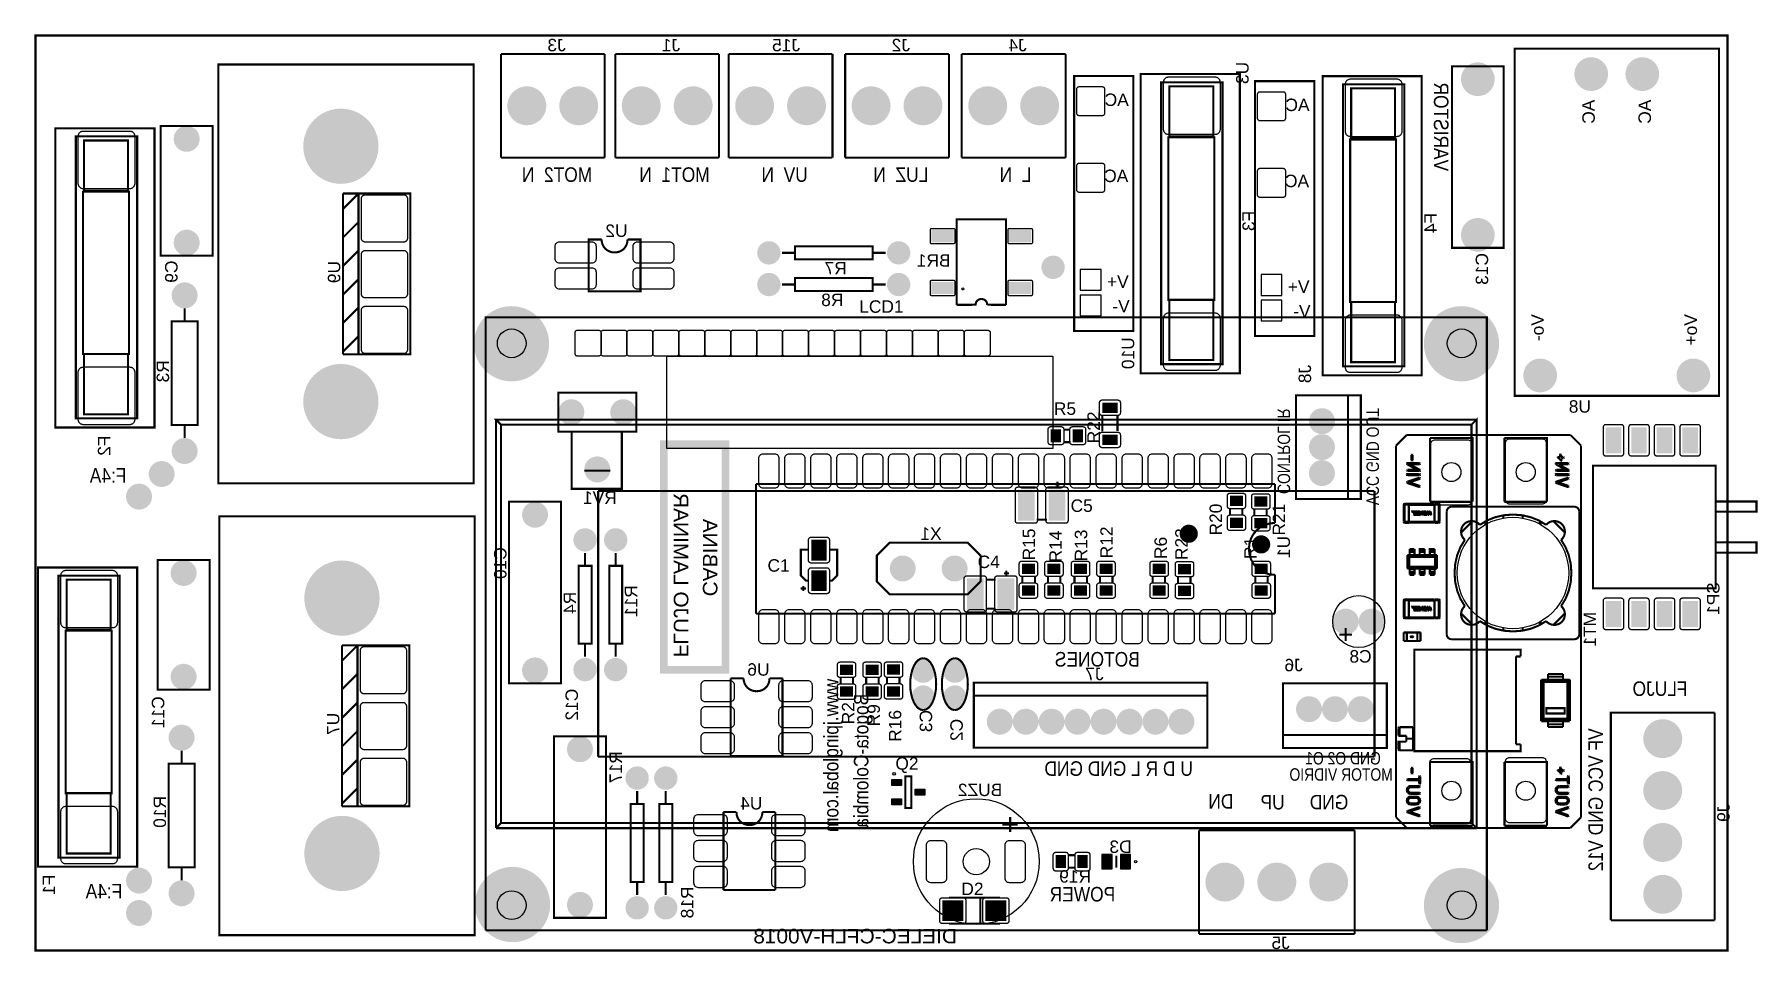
# Model space of a CAD drawing. Header units: inches. Extents: x -3.32 to 3.32, y -1.77 to 1.77.
import ezdxf

# ---------------------------------------------------------------- set-up
doc = ezdxf.new("R2010")
doc.units = ezdxf.units.IN
doc.layers.get('0').update_dxf_attribs({"linetype": 'CONTINUOUS'})

msp = doc.modelspace()

# ---------------------------------------------------------------- texts
at = {"text_generation_flag": 2}
for s, height, width, p in [('J3', 0.048, 1.041667, (-1.272823, 1.70252)), ('J3', 0.048, 1.041667, (-1.272823, 1.70252)), ('J3', 0.048, 1.041667, (-1.272823, 1.70252)), ('J1', 0.048, 1.041667, (-0.831878, 1.70252)), ('J1', 0.048, 1.041667, (-0.831878, 1.70252)), ('J1', 0.048, 1.041667, (-0.831878, 1.70252)), ('J15', 0.048, 1.041667, (-0.36987, 1.70252)), ('J15', 0.048, 1.041667, (-0.36987, 1.70252)), ('J15', 0.048, 1.041667, (-0.36987, 1.70252)), ('J2', 0.048, 1.041667, (0.053949, 1.70252)), ('J2', 0.048, 1.041667, (0.053949, 1.70252)), ('J2', 0.048, 1.041667, (0.053949, 1.70252)), ('J4', 0.048, 1.041667, (0.503555, 1.70252)), ('J4', 0.048, 1.041667, (0.503555, 1.70252)), ('J4', 0.048, 1.041667, (0.503555, 1.70252)), ('AC', 0.048, 1.041667, (0.897256, 1.49174)), ('AC', 0.048, 1.041667, (0.897256, 1.49174)), ('AC', 0.048, 1.041667, (0.897256, 1.49174)), ('AC', 0.048, 1.041667, (1.594106, 1.472055)), ('AC', 0.048, 1.041667, (1.594106, 1.472055)), ('AC', 0.048, 1.041667, (1.594106, 1.472055)), ('MOT2  N', 0.056, 0.892857, (-1.170854, 1.199205)), ('MOT2  N', 0.056, 0.892857, (-1.170854, 1.199205)), ('MOT2  N', 0.056, 0.892857, (-1.170854, 1.199205)), ('MOT1  N', 0.056, 0.892857, (-0.718098, 1.199205)), ('MOT1  N', 0.056, 0.892857, (-0.718098, 1.199205)), ('MOT1  N', 0.056, 0.892857, (-0.718098, 1.199205)), ('UV  N', 0.056, 0.892857, (-0.340146, 1.199205)), ('UV  N', 0.056, 0.892857, (-0.340146, 1.199205)), ('UV  N', 0.056, 0.892857, (-0.340146, 1.199205)), ('LUZ  N', 0.056, 0.892857, (0.124421, 1.199205)), ('LUZ  N', 0.056, 0.892857, (0.124421, 1.199205)), ('LUZ  N', 0.056, 0.892857, (0.124421, 1.199205)), ('L  N', 0.056, 0.892857, (0.522059, 1.199205)), ('L  N', 0.056, 0.892857, (0.522059, 1.199205)), ('L  N', 0.056, 0.892857, (0.522059, 1.199205)), ('AC', 0.048, 1.041667, (0.895382, 1.198465)), ('AC', 0.048, 1.041667, (0.895382, 1.198465)), ('AC', 0.048, 1.041667, (0.895382, 1.198465)), ('AC', 0.048, 1.041667, (1.592232, 1.17878)), ('AC', 0.048, 1.041667, (1.592232, 1.17878)), ('AC', 0.048, 1.041667, (1.592232, 1.17878)), ('U2', 0.048, 1.041667, (-1.034634, 0.987165)), ('U2', 0.048, 1.041667, (-1.034634, 0.987165)), ('U2', 0.048, 1.041667, (-1.034634, 0.987165)), ('R7', 0.048, 1.041667, (-0.189752, 0.842591)), ('R7', 0.048, 1.041667, (-0.189752, 0.842591)), ('R7', 0.048, 1.041667, (-0.189752, 0.842591)), ('BR1', 0.048, 1.041667, (0.210196, 0.872457)), ('BR1', 0.048, 1.041667, (0.210196, 0.872457)), ('BR1', 0.048, 1.041667, (0.210196, 0.872457)), ('V+', 0.048, 1.041667, (0.896878, 0.790764)), ('V+', 0.048, 1.041667, (0.896878, 0.790764)), ('V+', 0.048, 1.041667, (0.896878, 0.790764)), ('V+', 0.048, 1.041667, (1.593728, 0.771079)), ('V+', 0.048, 1.041667, (1.593728, 0.771079)), ('V+', 0.048, 1.041667, (1.593728, 0.771079)), ('R8', 0.048, 1.041667, (-0.202744, 0.720433)), ('R8', 0.048, 1.041667, (-0.202744, 0.720433)), ('R8', 0.048, 1.041667, (-0.202744, 0.720433)), ('V-', 0.048, 1.041667, (0.900815, 0.696276)), ('V-', 0.048, 1.041667, (0.900815, 0.696276)), ('V-', 0.048, 1.041667, (0.900815, 0.696276)), ('V-', 0.048, 1.041667, (1.597665, 0.676591)), ('V-', 0.048, 1.041667, (1.597665, 0.676591)), ('V-', 0.048, 1.041667, (1.597665, 0.676591)), ('U8', 0.048, 1.041667, (2.678358, 0.309606)), ('U8', 0.048, 1.041667, (2.678358, 0.309606)), ('U8', 0.048, 1.041667, (2.678358, 0.309606)), ('F:4A', 0.056, 0.892857, (-2.96613, 0.039756)), ('F:4A', 0.056, 0.892857, (-2.96613, 0.039756)), ('F:4A', 0.056, 0.892857, (-2.96613, 0.039756)), ('RV1', 0.048, 1.041667, (-1.076169, -0.041858)), ('RV1', 0.048, 1.041667, (-1.076169, -0.041858)), ('RV1', 0.048, 1.041667, (-1.076169, -0.041858)), ('X1', 0.048, 1.041667, (0.175996, -0.180945)), ('X1', 0.048, 1.041667, (0.175996, -0.180945)), ('X1', 0.048, 1.041667, (0.175996, -0.180945)), ('U6', 0.048, 1.041667, (-0.48739, -0.704173)), ('U6', 0.048, 1.041667, (-0.48739, -0.704173)), ('U6', 0.048, 1.041667, (-0.48739, -0.704173)), ('BOTONES', 0.056, 0.892857, (0.939382, -0.668906)), ('BOTONES', 0.056, 0.892857, (0.939382, -0.668906)), ('BOTONES', 0.056, 0.892857, (0.939382, -0.668906)), ('J6', 0.048, 1.041667, (1.567787, -0.687177)), ('J6', 0.048, 1.041667, (1.567787, -0.687177)), ('J6', 0.048, 1.041667, (1.567787, -0.687177)), ('C8', 0.048, 1.041667, (1.833083, -0.653669)), ('C8', 0.048, 1.041667, (1.833083, -0.653669)), ('C8', 0.048, 1.041667, (1.833083, -0.653669)), ('J7', 0.048, 1.041667, (0.800012, -0.721496)), ('J7', 0.048, 1.041667, (0.800012, -0.721496)), ('J7', 0.048, 1.041667, (0.800012, -0.721496)), ('FLUJO', 0.056, 0.892857, (3.0506, -0.782148)), ('FLUJO', 0.056, 0.892857, (3.0506, -0.782148)), ('FLUJO', 0.056, 0.892857, (3.0506, -0.782148)), ('U D R L GND GND', 0.056, 0.892857, (1.144106, -1.090165)), ('U D R L GND GND', 0.056, 0.892857, (1.144106, -1.090165)), ('U D R L GND GND', 0.056, 0.892857, (1.144106, -1.090165)), ('MOTOR VIDRIO', 0.048, 0.833333, (1.914618, -1.108976)), ('MOTOR VIDRIO', 0.048, 0.833333, (1.914618, -1.108976)), ('MOTOR VIDRIO', 0.048, 0.833333, (1.914618, -1.108976)), ('GND O2 O1', 0.048, 0.833333, (1.868638, -1.046358)), ('GND O2 O1', 0.048, 0.833333, (1.868638, -1.046358)), ('GND O2 O1', 0.048, 0.833333, (1.868638, -1.046358)), ('BUZ2', 0.048, 1.041667, (0.409461, -1.168301)), ('BUZ2', 0.048, 1.041667, (0.409461, -1.168301)), ('BUZ2', 0.048, 1.041667, (0.409461, -1.168301)), ('U4', 0.048, 1.041667, (-0.514949, -1.219921)), ('U4', 0.048, 1.041667, (-0.514949, -1.219921)), ('U4', 0.048, 1.041667, (-0.514949, -1.219921)), ('DN', 0.056, 0.892857, (1.30055, -1.216761)), ('DN', 0.056, 0.892857, (1.30055, -1.216761)), ('DN', 0.056, 0.892857, (1.30055, -1.216761)), ('UP', 0.056, 0.892857, (1.498008, -1.219815)), ('UP', 0.056, 0.892857, (1.498008, -1.219815)), ('UP', 0.056, 0.892857, (1.498008, -1.219815)), ('GND', 0.056, 0.892857, (1.743295, -1.219402)), ('GND', 0.056, 0.892857, (1.743295, -1.219402)), ('GND', 0.056, 0.892857, (1.743295, -1.219402)), ('+', 0.08, 1.125, (0.474815, -1.316378)), ('+', 0.08, 1.125, (0.474815, -1.316378)), ('+', 0.08, 1.125, (0.474815, -1.316378)), ('D3', 0.048, 1.041667, (0.908181, -1.387307)), ('D3', 0.048, 1.041667, (0.908181, -1.387307)), ('D3', 0.048, 1.041667, (0.908181, -1.387307)), ('R19', 0.048, 1.041667, (0.751909, -1.501866)), ('R19', 0.048, 1.041667, (0.751909, -1.501866)), ('R19', 0.048, 1.041667, (0.751909, -1.501866)), ('F:4A', 0.056, 0.892857, (-2.981878, -1.562606)), ('F:4A', 0.056, 0.892857, (-2.981878, -1.562606)), ('F:4A', 0.056, 0.892857, (-2.981878, -1.562606)), ('POWER', 0.056, 0.892857, (0.844894, -1.574417)), ('POWER', 0.056, 0.892857, (0.844894, -1.574417)), ('POWER', 0.056, 0.892857, (0.844894, -1.574417)), ('DIELEC-CFLH-V0018', 0.056, 1.071429, (0.234796, -1.735973)), ('DIELEC-CFLH-V0018', 0.056, 1.071429, (0.234796, -1.735973)), ('DIELEC-CFLH-V0018', 0.056, 1.071429, (0.234796, -1.735973)), ('J5', 0.048, 1.041667, (1.517728, -1.757606)), ('J5', 0.048, 1.041667, (1.517728, -1.757606)), ('J5', 0.048, 1.041667, (1.517728, -1.757606))]:
    msp.add_text(s, height=height, dxfattribs=dict(at, width=width)).set_placement(p)
for s, height, rotation, width, p in [('U3', 0.048, 90, 1.041667, (1.358972, 1.661756)), ('U3', 0.048, 90, 1.041667, (1.358972, 1.661756)), ('U3', 0.048, 90, 1.041667, (1.358972, 1.661756)), ('VARISTOR', 0.056, -90, 0.892857, (2.073232, 1.240551)), ('VARISTOR', 0.056, -90, 0.892857, (2.073232, 1.240551)), ('VARISTOR', 0.056, -90, 0.892857, (2.073232, 1.240551)), ('AC', 0.048, 90, 1.041667, (2.693224, 1.516142)), ('AC', 0.048, 90, 1.041667, (2.693224, 1.516142)), ('AC', 0.048, 90, 1.041667, (2.693224, 1.516142)), ('AC', 0.048, 90, 1.041667, (2.90976, 1.516142)), ('AC', 0.048, 90, 1.041667, (2.90976, 1.516142)), ('AC', 0.048, 90, 1.041667, (2.90976, 1.516142)), ('F3', 0.048, 90, 1.041667, (1.383209, 1.087795)), ('F3', 0.048, 90, 1.041667, (1.383209, 1.087795)), ('F3', 0.048, 90, 1.041667, (1.383209, 1.087795)), ('F4', 0.048, 90, 1.041667, (2.083996, 1.079921)), ('F4', 0.048, 90, 1.041667, (2.083996, 1.079921)), ('F4', 0.048, 90, 1.041667, (2.083996, 1.079921)), ('C9', 0.048, 90, 1.041667, (-2.769043, 0.896063)), ('C9', 0.048, 90, 1.041667, (-2.769043, 0.896063)), ('C9', 0.048, 90, 1.041667, (-2.769043, 0.896063)), ('U9', 0.048, 90, 1.041667, (-2.141752, 0.894425)), ('U9', 0.048, 90, 1.041667, (-2.141752, 0.894425)), ('U9', 0.048, 90, 1.041667, (-2.141752, 0.894425)), ('C13', 0.048, 90, 1.041667, (2.282138, 0.925)), ('C13', 0.048, 90, 1.041667, (2.282138, 0.925)), ('C13', 0.048, 90, 1.041667, (2.282138, 0.925)), ('Vo-', 0.048, 90, 1.041667, (2.496374, 0.68937)), ('Vo-', 0.048, 90, 1.041667, (2.496374, 0.68937)), ('Vo-', 0.048, 90, 1.041667, (2.496374, 0.68937)), ('Vo+', 0.048, 90, 1.041667, (3.086925, 0.68937)), ('Vo+', 0.048, 90, 1.041667, (3.086925, 0.68937)), ('Vo+', 0.048, 90, 1.041667, (3.086925, 0.68937)), ('U10', 0.048, 90, 1.041667, (0.918028, 0.600142)), ('U10', 0.048, 90, 1.041667, (0.918028, 0.600142)), ('U10', 0.048, 90, 1.041667, (0.918028, 0.600142)), ('R3', 0.048, 90, 1.041667, (-2.80172, 0.511811)), ('R3', 0.048, 90, 1.041667, (-2.80172, 0.511811)), ('R3', 0.048, 90, 1.041667, (-2.80172, 0.511811)), ('J8', 0.048, 90, 1.041667, (1.59972, 0.494008)), ('J8', 0.048, 90, 1.041667, (1.59972, 0.494008)), ('J8', 0.048, 90, 1.041667, (1.59972, 0.494008)), ('CONTROL IR', 0.048, -90, 0.833333, (1.470854, -0.003795)), ('CONTROL IR', 0.048, -90, 0.833333, (1.470854, -0.003795)), ('CONTROL IR', 0.048, -90, 0.833333, (1.470854, -0.003795)), ('VCC GND OUT', 0.048, -90, 0.833333, (1.813374, -0.047102)), ('VCC GND OUT', 0.048, -90, 0.833333, (1.813374, -0.047102)), ('VCC GND OUT', 0.048, -90, 0.833333, (1.813374, -0.047102)), ('F2', 0.048, 90, 1.041667, (-3.028209, 0.221654)), ('F2', 0.048, 90, 1.041667, (-3.028209, 0.221654)), ('F2', 0.048, 90, 1.041667, (-3.028209, 0.221654)), ('FLUJO LAMINAR', 0.056, -90, 1.071429, (-0.856435, -0.633488)), ('FLUJO LAMINAR', 0.056, -90, 1.071429, (-0.856435, -0.633488)), ('FLUJO LAMINAR', 0.056, -90, 1.071429, (-0.856435, -0.633488)), ('CABINA', 0.056, -90, 1.071429, (-0.744484, -0.398236)), ('CABINA', 0.056, -90, 1.071429, (-0.744484, -0.398236)), ('CABINA', 0.056, -90, 1.071429, (-0.744484, -0.398236)), ('U1', 0.048, 90, 1.041667, (1.518248, -0.165354)), ('U1', 0.048, 90, 1.041667, (1.518248, -0.165354)), ('U1', 0.048, 90, 1.041667, (1.518248, -0.165354)), ('C10', 0.048, 90, 1.041667, (-1.501327, -0.208858)), ('C10', 0.048, 90, 1.041667, (-1.501327, -0.208858)), ('C10', 0.048, 90, 1.041667, (-1.501327, -0.208858)), ('R4', 0.048, 90, 1.041667, (-1.233413, -0.380709)), ('R4', 0.048, 90, 1.041667, (-1.233413, -0.380709)), ('R4', 0.048, 90, 1.041667, (-1.233413, -0.380709)), ('R11', 0.048, 90, 1.041667, (-0.997303, -0.355709)), ('R11', 0.048, 90, 1.041667, (-0.997303, -0.355709)), ('R11', 0.048, 90, 1.041667, (-0.997303, -0.355709)), ('SP1', 0.048, 90, 1.041667, (3.173736, -0.343669)), ('SP1', 0.048, 90, 1.041667, (3.173736, -0.343669)), ('SP1', 0.048, 90, 1.041667, (3.173736, -0.343669)), ('MT1', 0.048, 90, 1.041667, (2.698012, -0.458465)), ('MT1', 0.048, 90, 1.041667, (2.698012, -0.458465)), ('MT1', 0.048, 90, 1.041667, (2.698012, -0.458465)), ('www.jpinglobal.com', 0.056, 90, 0.892857, (-0.222062, -0.715967)), ('www.jpinglobal.com', 0.056, 90, 0.892857, (-0.222062, -0.715967)), ('www.jpinglobal.com', 0.056, 90, 0.892857, (-0.222062, -0.715967)), ('C11', 0.048, 90, 1.041667, (-2.820224, -0.783661)), ('C11', 0.048, 90, 1.041667, (-2.820224, -0.783661)), ('C11', 0.048, 90, 1.041667, (-2.820224, -0.783661)), ('C12', 0.048, 90, 1.041667, (-1.225736, -0.754185)), ('C12', 0.048, 90, 1.041667, (-1.225736, -0.754185)), ('C12', 0.048, 90, 1.041667, (-1.225736, -0.754185)), ('Bogota-Colombia', 0.056, 90, 0.892857, (-0.106462, -0.773857)), ('Bogota-Colombia', 0.056, 90, 0.892857, (-0.106462, -0.773857)), ('Bogota-Colombia', 0.056, 90, 0.892857, (-0.106462, -0.773857)), ('U7', 0.048, 90, 1.041667, (-2.1455, -0.847244)), ('U7', 0.048, 90, 1.041667, (-2.1455, -0.847244)), ('U7', 0.048, 90, 1.041667, (-2.1455, -0.847244)), ('C3', 0.048, 90, 1.041667, (0.139224, -0.83622)), ('C3', 0.048, 90, 1.041667, (0.139224, -0.83622)), ('C3', 0.048, 90, 1.041667, (0.139224, -0.83622)), ('C2', 0.048, 90, 1.041667, (0.257335, -0.870472)), ('C2', 0.048, 90, 1.041667, (0.257335, -0.870472)), ('C2', 0.048, 90, 1.041667, (0.257335, -0.870472)), ('VF VCC GND V12', 0.056, 90, 0.892857, (2.724703, -0.907259)), ('VF VCC GND V12', 0.056, 90, 0.892857, (2.724703, -0.907259)), ('VF VCC GND V12', 0.056, 90, 0.892857, (2.724703, -0.907259)), ('R17', 0.048, 90, 1.041667, (-1.056248, -0.995524)), ('R17', 0.048, 90, 1.041667, (-1.056248, -0.995524)), ('R17', 0.048, 90, 1.041667, (-1.056248, -0.995524)), ('R10', 0.048, 90, 1.041667, (-2.813531, -1.167913)), ('R10', 0.048, 90, 1.041667, (-2.813531, -1.167913)), ('R10', 0.048, 90, 1.041667, (-2.813531, -1.167913)), ('J9', 0.048, 90, 1.041667, (3.21313, -1.19685)), ('J9', 0.048, 90, 1.041667, (3.21313, -1.19685)), ('J9', 0.048, 90, 1.041667, (3.21313, -1.19685)), ('F1', 0.048, 90, 1.041667, (-3.240807, -1.47126)), ('F1', 0.048, 90, 1.041667, (-3.240807, -1.47126)), ('F1', 0.048, 90, 1.041667, (-3.240807, -1.47126)), ('R18', 0.048, 90, 1.041667, (-0.780768, -1.516783)), ('R18', 0.048, 90, 1.041667, (-0.780768, -1.516783)), ('R18', 0.048, 90, 1.041667, (-0.780768, -1.516783))]:
    msp.add_text(s, height=height, rotation=rotation, dxfattribs=dict(at, width=width)).set_placement(p)
at = {"width": 1.041667}
for s, p in [('LCD1', (-0.141727, 0.694647)), ('LCD1', (-0.141727, 0.694647)), ('LCD1', (-0.141727, 0.694647)), ('R5', (0.608547, 0.30111)), ('R5', (0.608547, 0.30111)), ('R5', (0.608547, 0.30111)), ('C5', (0.672902, -0.072835)), ('C5', (0.672902, -0.072835)), ('C5', (0.672902, -0.072835)), ('C1', (-0.495264, -0.303276)), ('C1', (-0.495264, -0.303276)), ('C1', (-0.495264, -0.303276)), ('C4', (0.314634, -0.28937)), ('C4', (0.314634, -0.28937)), ('C4', (0.314634, -0.28937)), ('Q2', (-0.00235, -1.066441)), ('Q2', (-0.00235, -1.066441)), ('Q2', (-0.00235, -1.066441)), ('D2', (0.251909, -1.549843)), ('D2', (0.251909, -1.549843)), ('D2', (0.251909, -1.549843))]:
    msp.add_text(s, height=0.048, dxfattribs=at).set_placement(p)
for s, p in [('R22', (0.78565, 0.191567)), ('R22', (0.78565, 0.191567)), ('R22', (0.78565, 0.191567)), ('R20', (1.256413, -0.163756)), ('R20', (1.256413, -0.163756)), ('R20', (1.256413, -0.163756)), ('R21', (1.499894, -0.164071)), ('R21', (1.499894, -0.164071)), ('R21', (1.499894, -0.164071)), ('R12', (0.835516, -0.251772)), ('R12', (0.835516, -0.251772)), ('R12', (0.835516, -0.251772)), ('R15', (0.536303, -0.259646)), ('R15', (0.536303, -0.259646)), ('R15', (0.536303, -0.259646)), ('R14', (0.638665, -0.26752)), ('R14', (0.638665, -0.26752)), ('R14', (0.638665, -0.26752)), ('R13', (0.737091, -0.263583)), ('R13', (0.737091, -0.263583)), ('R13', (0.737091, -0.263583)), ('R6', (1.044004, -0.254331)), ('R6', (1.044004, -0.254331)), ('R6', (1.044004, -0.254331)), ('R23', (1.124035, -0.258512)), ('R23', (1.124035, -0.258512)), ('R23', (1.124035, -0.258512)), ('R1', (1.389941, -0.254331)), ('R1', (1.389941, -0.254331)), ('R1', (1.389941, -0.254331)), ('R2', (-0.160547, -0.891465)), ('R2', (-0.160547, -0.891465)), ('R2', (-0.160547, -0.891465)), ('R9', (-0.062122, -0.899339)), ('R9', (-0.062122, -0.899339)), ('R9', (-0.062122, -0.899339)), ('R16', (0.020382, -0.959126)), ('R16', (0.020382, -0.959126)), ('R16', (0.020382, -0.959126))]:
    msp.add_text(s, height=0.048, rotation=90, dxfattribs=at).set_placement(p)

# ---------------------------------------------------------------- blocks, each defined once
blk = doc.blocks.new('RPAD')
blk.add_trace([(-0.5, -0.5), (-0.5, 0.5), (0.5, -0.5), (0.5, 0.5)])
blk = doc.blocks.new('EPAD')
at = {"const_width": 0.5}
blk.add_lwpolyline([(-0.25, 0, 1), (0.25, 0, 1)], format="xyb", close=True, dxfattribs=at)

# ---------------------------------------------------------------- linework, layer by layer
for points, const_width in [([(-3.316524, -1.763386), (3.20472, -1.763386), (3.20472, 1.763386), (-3.316524, 1.763386), (-3.316524, -1.763386)], 0.008), ([(-3.316524, -1.763386), (3.20472, -1.763386), (3.20472, 1.763386), (-3.316524, 1.763386), (-3.316524, -1.763386)], 0.008), ([(-3.316524, -1.763386), (3.20472, -1.763386), (3.20472, 1.763386), (-3.316524, 1.763386), (-3.316524, -1.763386)], 0.008), ([(-1.522823, 1.69252), (-1.522823, 1.29252)], 0.008), ([(-1.122823, 1.69252), (-1.522823, 1.69252)], 0.008), ([(-1.522823, 1.69252), (-1.522823, 1.29252)], 0.008), ([(-1.122823, 1.69252), (-1.522823, 1.69252)], 0.008), ([(-1.522823, 1.69252), (-1.522823, 1.29252)], 0.008), ([(-1.122823, 1.69252), (-1.522823, 1.69252)], 0.008), ([(-1.122823, 1.69252), (-1.122823, 1.29252)], 0.008), ([(-1.122823, 1.69252), (-1.122823, 1.29252)], 0.008), ([(-1.122823, 1.69252), (-1.122823, 1.29252)], 0.008), ([(-1.081878, 1.69252), (-1.081878, 1.29252)], 0.008), ([(-0.681878, 1.69252), (-1.081878, 1.69252)], 0.008), ([(-1.081878, 1.69252), (-1.081878, 1.29252)], 0.008), ([(-0.681878, 1.69252), (-1.081878, 1.69252)], 0.008), ([(-1.081878, 1.69252), (-1.081878, 1.29252)], 0.008), ([(-0.681878, 1.69252), (-1.081878, 1.69252)], 0.008), ([(-0.681878, 1.69252), (-0.681878, 1.29252)], 0.008), ([(-0.681878, 1.69252), (-0.681878, 1.29252)], 0.008), ([(-0.681878, 1.69252), (-0.681878, 1.29252)], 0.008), ([(-0.64487, 1.69252), (-0.64487, 1.29252)], 0.008), ([(-0.24487, 1.69252), (-0.64487, 1.69252)], 0.008), ([(-0.64487, 1.69252), (-0.64487, 1.29252)], 0.008), ([(-0.24487, 1.69252), (-0.64487, 1.69252)], 0.008), ([(-0.64487, 1.69252), (-0.64487, 1.29252)], 0.008), ([(-0.24487, 1.69252), (-0.64487, 1.69252)], 0.008), ([(-0.24487, 1.69252), (-0.24487, 1.29252)], 0.008), ([(-0.24487, 1.69252), (-0.24487, 1.29252)], 0.008), ([(-0.24487, 1.69252), (-0.24487, 1.29252)], 0.008), ([(-0.196051, 1.69252), (-0.196051, 1.29252)], 0.008), ([(0.203949, 1.69252), (-0.196051, 1.69252)], 0.008), ([(-0.196051, 1.69252), (-0.196051, 1.29252)], 0.008), ([(0.203949, 1.69252), (-0.196051, 1.69252)], 0.008), ([(-0.196051, 1.69252), (-0.196051, 1.29252)], 0.008), ([(0.203949, 1.69252), (-0.196051, 1.69252)], 0.008), ([(0.203949, 1.69252), (0.203949, 1.29252)], 0.008), ([(0.203949, 1.69252), (0.203949, 1.29252)], 0.008), ([(0.203949, 1.69252), (0.203949, 1.29252)], 0.008), ([(0.253555, 1.69252), (0.253555, 1.29252)], 0.008), ([(0.653555, 1.69252), (0.253555, 1.69252)], 0.008), ([(0.253555, 1.69252), (0.253555, 1.29252)], 0.008), ([(0.653555, 1.69252), (0.253555, 1.69252)], 0.008), ([(0.253555, 1.69252), (0.253555, 1.29252)], 0.008), ([(0.653555, 1.69252), (0.253555, 1.69252)], 0.008), ([(0.653555, 1.69252), (0.653555, 1.29252)], 0.008), ([(0.653555, 1.69252), (0.653555, 1.29252)], 0.008), ([(0.653555, 1.69252), (0.653555, 1.29252)], 0.008), ([(2.384264, 0.374409), (3.171665, 0.374409), (3.171665, 1.712992), (2.384264, 1.712992), (2.384264, 0.374409)], 0.008), ([(2.384264, 0.374409), (3.171665, 0.374409), (3.171665, 1.712992), (2.384264, 1.712992), (2.384264, 0.374409)], 0.008), ([(2.384264, 0.374409), (3.171665, 0.374409), (3.171665, 1.712992), (2.384264, 1.712992), (2.384264, 0.374409)], 0.008), ([(-2.611988, 0.037339), (-1.627736, 0.037339), (-1.627736, 1.651512), (-2.611988, 1.651512), (-2.611988, 0.037339)], 0.008), ([(-2.611988, 0.037339), (-1.627736, 0.037339), (-1.627736, 1.651512), (-2.611988, 1.651512), (-2.611988, 0.037339)], 0.008), ([(-2.611988, 0.037339), (-1.627736, 0.037339), (-1.627736, 1.651512), (-2.611988, 1.651512), (-2.611988, 0.037339)], 0.008), ([(0.686799, 0.624409), (0.915146, 0.624409), (0.915146, 1.606976), (0.686799, 1.606976), (0.686799, 0.624409)], 0.008), ([(0.686799, 0.624409), (0.915146, 0.624409), (0.915146, 1.606976), (0.686799, 1.606976), (0.686799, 0.624409)], 0.008), ([(0.686799, 0.624409), (0.915146, 0.624409), (0.915146, 1.606976), (0.686799, 1.606976), (0.686799, 0.624409)], 0.008), ([(0.943319, 0.461024), (1.325209, 0.461024), (1.325209, 1.614567), (0.943319, 1.614567), (0.943319, 0.461024)], 0.008), ([(0.943319, 0.461024), (1.325209, 0.461024), (1.325209, 1.614567), (0.943319, 1.614567), (0.943319, 0.461024)], 0.008), ([(0.943319, 0.461024), (1.325209, 0.461024), (1.325209, 1.614567), (0.943319, 1.614567), (0.943319, 0.461024)], 0.008), ([(1.644106, 0.45315), (2.025996, 0.45315), (2.025996, 1.606693), (1.644106, 1.606693), (1.644106, 0.45315)], 0.008), ([(1.644106, 0.45315), (2.025996, 0.45315), (2.025996, 1.606693), (1.644106, 1.606693), (1.644106, 0.45315)], 0.008), ([(1.644106, 0.45315), (2.025996, 0.45315), (2.025996, 1.606693), (1.644106, 1.606693), (1.644106, 0.45315)], 0.008), ([(2.142531, 0.944882), (2.342531, 0.944882), (2.342531, 1.644882), (2.142531, 1.644882), (2.142531, 0.944882)], 0.008), ([(2.142531, 0.944882), (2.342531, 0.944882), (2.342531, 1.644882), (2.142531, 1.644882), (2.142531, 0.944882)], 0.008), ([(2.142531, 0.944882), (2.342531, 0.944882), (2.342531, 1.644882), (2.142531, 1.644882), (2.142531, 0.944882)], 0.008), ([(1.022059, 0.496457), (1.25828, 0.496457), (1.25828, 1.583071), (1.022059, 1.583071), (1.022059, 0.496457)], 0.008), ([(1.022059, 0.496457), (1.25828, 0.496457), (1.25828, 1.583071), (1.022059, 1.583071), (1.022059, 0.496457)], 0.008), ([(1.022059, 0.496457), (1.25828, 0.496457), (1.25828, 1.583071), (1.022059, 1.583071), (1.022059, 0.496457)], 0.008), ([(1.053555, 1.374409), (1.222846, 1.374409), (1.222846, 1.567323), (1.053555, 1.567323), (1.053555, 1.374409)], 0.008), ([(1.053555, 1.374409), (1.222846, 1.374409), (1.222846, 1.567323), (1.053555, 1.567323), (1.053555, 1.374409)], 0.008), ([(1.053555, 1.374409), (1.222846, 1.374409), (1.222846, 1.567323), (1.053555, 1.567323), (1.053555, 1.374409)], 0.008), ([(1.38365, 0.604724), (1.611996, 0.604724), (1.611996, 1.587291), (1.38365, 1.587291), (1.38365, 0.604724)], 0.008), ([(1.38365, 0.604724), (1.611996, 0.604724), (1.611996, 1.587291), (1.38365, 1.587291), (1.38365, 0.604724)], 0.008), ([(1.38365, 0.604724), (1.611996, 0.604724), (1.611996, 1.587291), (1.38365, 1.587291), (1.38365, 0.604724)], 0.008), ([(1.722846, 0.488583), (1.959067, 0.488583), (1.959067, 1.575197), (1.722846, 1.575197), (1.722846, 0.488583)], 0.008), ([(1.722846, 0.488583), (1.959067, 0.488583), (1.959067, 1.575197), (1.722846, 1.575197), (1.722846, 0.488583)], 0.008), ([(1.722846, 0.488583), (1.959067, 0.488583), (1.959067, 1.575197), (1.722846, 1.575197), (1.722846, 0.488583)], 0.008), ([(1.754343, 1.366535), (1.923634, 1.366535), (1.923634, 1.559449), (1.754343, 1.559449), (1.754343, 1.366535)], 0.008), ([(1.754343, 1.366535), (1.923634, 1.366535), (1.923634, 1.559449), (1.754343, 1.559449), (1.754343, 1.366535)], 0.008), ([(1.754343, 1.366535), (1.923634, 1.366535), (1.923634, 1.559449), (1.754343, 1.559449), (1.754343, 1.366535)], 0.008), ([(-3.239752, 0.252362), (-2.857862, 0.252362), (-2.857862, 1.405906), (-3.239752, 1.405906), (-3.239752, 0.252362)], 0.008), ([(-3.239752, 0.252362), (-2.857862, 0.252362), (-2.857862, 1.405906), (-3.239752, 1.405906), (-3.239752, 0.252362)], 0.008), ([(-3.239752, 0.252362), (-2.857862, 0.252362), (-2.857862, 1.405906), (-3.239752, 1.405906), (-3.239752, 0.252362)], 0.008), ([(-2.833846, 0.914961), (-2.633846, 0.914961), (-2.633846, 1.414961), (-2.833846, 1.414961), (-2.833846, 0.914961)], 0.008), ([(-2.833846, 0.914961), (-2.633846, 0.914961), (-2.633846, 1.414961), (-2.833846, 1.414961), (-2.833846, 0.914961)], 0.008), ([(-2.833846, 0.914961), (-2.633846, 0.914961), (-2.633846, 1.414961), (-2.833846, 1.414961), (-2.833846, 0.914961)], 0.008), ([(-3.161012, 0.287795), (-2.924791, 0.287795), (-2.924791, 1.374409), (-3.161012, 1.374409), (-3.161012, 0.287795)], 0.008), ([(-3.161012, 0.287795), (-2.924791, 0.287795), (-2.924791, 1.374409), (-3.161012, 1.374409), (-3.161012, 0.287795)], 0.008), ([(-3.161012, 0.287795), (-2.924791, 0.287795), (-2.924791, 1.374409), (-3.161012, 1.374409), (-3.161012, 0.287795)], 0.008), ([(-3.129516, 1.165748), (-2.960224, 1.165748), (-2.960224, 1.358661), (-3.129516, 1.358661), (-3.129516, 1.165748)], 0.008), ([(-3.129516, 1.165748), (-2.960224, 1.165748), (-2.960224, 1.358661), (-3.129516, 1.358661), (-3.129516, 1.165748)], 0.008), ([(-3.129516, 1.165748), (-2.960224, 1.165748), (-2.960224, 1.358661), (-3.129516, 1.358661), (-3.129516, 1.165748)], 0.008), ([(1.049618, 0.744488), (1.226783, 0.744488), (1.226783, 1.370472), (1.049618, 1.370472), (1.049618, 0.744488)], 0.008), ([(1.049618, 0.744488), (1.226783, 0.744488), (1.226783, 1.370472), (1.049618, 1.370472), (1.049618, 0.744488)], 0.008), ([(1.049618, 0.744488), (1.226783, 0.744488), (1.226783, 1.370472), (1.049618, 1.370472), (1.049618, 0.744488)], 0.008), ([(1.750406, 0.736614), (1.927571, 0.736614), (1.927571, 1.362598), (1.750406, 1.362598), (1.750406, 0.736614)], 0.008), ([(1.750406, 0.736614), (1.927571, 0.736614), (1.927571, 1.362598), (1.750406, 1.362598), (1.750406, 0.736614)], 0.008), ([(1.750406, 0.736614), (1.927571, 0.736614), (1.927571, 1.362598), (1.750406, 1.362598), (1.750406, 0.736614)], 0.008), ([(-1.122823, 1.29252), (-1.522823, 1.29252)], 0.008), ([(-1.122823, 1.29252), (-1.522823, 1.29252)], 0.008), ([(-1.122823, 1.29252), (-1.522823, 1.29252)], 0.008), ([(-0.681878, 1.29252), (-1.081878, 1.29252)], 0.008), ([(-0.681878, 1.29252), (-1.081878, 1.29252)], 0.008), ([(-0.681878, 1.29252), (-1.081878, 1.29252)], 0.008), ([(-0.24487, 1.29252), (-0.64487, 1.29252)], 0.008), ([(-0.24487, 1.29252), (-0.64487, 1.29252)], 0.008), ([(-0.24487, 1.29252), (-0.64487, 1.29252)], 0.008), ([(0.203949, 1.29252), (-0.196051, 1.29252)], 0.008), ([(0.203949, 1.29252), (-0.196051, 1.29252)], 0.008), ([(0.203949, 1.29252), (-0.196051, 1.29252)], 0.008), ([(0.653555, 1.29252), (0.253555, 1.29252)], 0.008), ([(0.653555, 1.29252), (0.253555, 1.29252)], 0.008), ([(0.653555, 1.29252), (0.253555, 1.29252)], 0.008), ([(-3.133453, 0.535827), (-2.956287, 0.535827), (-2.956287, 1.161811), (-3.133453, 1.161811), (-3.133453, 0.535827)], 0.008), ([(-3.133453, 0.535827), (-2.956287, 0.535827), (-2.956287, 1.161811), (-3.133453, 1.161811), (-3.133453, 0.535827)], 0.008), ([(-3.133453, 0.535827), (-2.956287, 0.535827), (-2.956287, 1.161811), (-3.133453, 1.161811), (-3.133453, 0.535827)], 0.008), ([(-2.131752, 1.154425), (-2.131752, 0.534425)], 0.008), ([(-2.071752, 1.154425), (-2.131752, 1.094425)], 0.008), ([(-2.071752, 1.154425), (-2.131752, 1.154425)], 0.008), ([(-2.131752, 1.154425), (-2.131752, 0.534425)], 0.008), ([(-2.071752, 1.154425), (-2.131752, 1.094425)], 0.008), ([(-2.071752, 1.154425), (-2.131752, 1.154425)], 0.008), ([(-2.131752, 1.154425), (-2.131752, 0.534425)], 0.008), ([(-2.071752, 1.154425), (-2.131752, 1.094425)], 0.008), ([(-2.071752, 1.154425), (-2.131752, 1.154425)], 0.008), ([(-2.071752, 1.154425), (-2.071752, 0.534425), (-1.871752, 0.534425), (-1.871752, 1.154425), (-2.071752, 1.154425)], 0.008), ([(-2.071752, 1.154425), (-2.071752, 0.534425), (-1.871752, 0.534425), (-1.871752, 1.154425), (-2.071752, 1.154425)], 0.008), ([(-2.071752, 1.154425), (-2.071752, 0.534425), (-1.871752, 0.534425), (-1.871752, 1.154425), (-2.071752, 1.154425)], 0.008), ([(-2.071752, 1.044425), (-2.131752, 0.984425)], 0.008), ([(-2.071752, 1.044425), (-2.131752, 0.984425)], 0.008), ([(-2.071752, 1.044425), (-2.131752, 0.984425)], 0.008), ([(0.424146, 0.725157), (0.424146, 1.055157), (0.234146, 1.055157), (0.234146, 0.725157)], 0.008), ([(0.424146, 0.725157), (0.424146, 1.055157), (0.234146, 1.055157), (0.234146, 0.725157)], 0.008), ([(0.424146, 0.725157), (0.424146, 1.055157), (0.234146, 1.055157), (0.234146, 0.725157)], 0.008), ([(-2.071752, 0.934425), (-2.131752, 0.874425)], 0.008), ([(-2.071752, 0.934425), (-2.131752, 0.874425)], 0.008), ([(-2.071752, 0.934425), (-2.131752, 0.874425)], 0.008), ([(-1.134634, 0.977165), (-1.184634, 0.977165), (-1.184634, 0.777165), (-0.984634, 0.777165), (-0.984634, 0.977165), (-1.034634, 0.977165)], 0.008), ([(-1.134634, 0.977165), (-1.184634, 0.977165), (-1.184634, 0.777165), (-0.984634, 0.777165), (-0.984634, 0.977165), (-1.034634, 0.977165)], 0.008), ([(-1.134634, 0.977165), (-1.184634, 0.977165), (-1.184634, 0.777165), (-0.984634, 0.777165), (-0.984634, 0.977165), (-1.034634, 0.977165)], 0.008), ([(-1.084634, 0.927165), (-1.094821, 0.928124), (-1.104259, 0.9309), (-1.112759, 0.935339), (-1.120134, 0.941291), (-1.126196, 0.948601), (-1.130759, 0.957119), (-1.133634, 0.966691), (-1.134634, 0.977165)], 0.008), ([(-1.084634, 0.927165), (-1.094821, 0.928124), (-1.104259, 0.9309), (-1.112759, 0.935339), (-1.120134, 0.941291), (-1.126196, 0.948601), (-1.130759, 0.957119), (-1.133634, 0.966691), (-1.134634, 0.977165)], 0.008), ([(-1.084634, 0.927165), (-1.094821, 0.928124), (-1.104259, 0.9309), (-1.112759, 0.935339), (-1.120134, 0.941291), (-1.126196, 0.948601), (-1.130759, 0.957119), (-1.133634, 0.966691), (-1.134634, 0.977165)], 0.008), ([(-1.084634, 0.927165), (-1.074159, 0.928124), (-1.064587, 0.9309), (-1.056069, 0.935339), (-1.048759, 0.941291), (-1.042808, 0.948601), (-1.038368, 0.957119), (-1.035593, 0.966691), (-1.034634, 0.977165)], 0.008), ([(-1.084634, 0.927165), (-1.074159, 0.928124), (-1.064587, 0.9309), (-1.056069, 0.935339), (-1.048759, 0.941291), (-1.042808, 0.948601), (-1.038368, 0.957119), (-1.035593, 0.966691), (-1.034634, 0.977165)], 0.008), ([(-1.084634, 0.927165), (-1.074159, 0.928124), (-1.064587, 0.9309), (-1.056069, 0.935339), (-1.048759, 0.941291), (-1.042808, 0.948601), (-1.038368, 0.957119), (-1.035593, 0.966691), (-1.034634, 0.977165)], 0.008), ([(-0.389752, 0.900591), (-0.089752, 0.900591), (-0.089752, 0.950591), (-0.389752, 0.950591), (-0.389752, 0.900591)], 0.008), ([(-0.389752, 0.900591), (-0.089752, 0.900591), (-0.089752, 0.950591), (-0.389752, 0.950591), (-0.389752, 0.900591)], 0.008), ([(-0.389752, 0.900591), (-0.089752, 0.900591), (-0.089752, 0.950591), (-0.389752, 0.950591), (-0.389752, 0.900591)], 0.008), ([(-0.439752, 0.925591), (-0.389752, 0.925591)], 0.008), ([(-0.439752, 0.925591), (-0.389752, 0.925591)], 0.008), ([(-0.439752, 0.925591), (-0.389752, 0.925591)], 0.008), ([(-0.089752, 0.925591), (-0.039752, 0.925591)], 0.008), ([(-0.089752, 0.925591), (-0.039752, 0.925591)], 0.008), ([(-0.089752, 0.925591), (-0.039752, 0.925591)], 0.008), ([(-2.071752, 0.824425), (-2.131752, 0.764425)], 0.008), ([(-2.071752, 0.824425), (-2.131752, 0.764425)], 0.008), ([(-2.071752, 0.824425), (-2.131752, 0.764425)], 0.008), ([(-0.389752, 0.803543), (-0.439752, 0.803543)], 0.008), ([(-0.389752, 0.803543), (-0.439752, 0.803543)], 0.008), ([(-0.389752, 0.803543), (-0.439752, 0.803543)], 0.008), ([(-0.389752, 0.778543), (-0.089752, 0.778543), (-0.089752, 0.828543), (-0.389752, 0.828543), (-0.389752, 0.778543)], 0.008), ([(-0.389752, 0.778543), (-0.089752, 0.778543), (-0.089752, 0.828543), (-0.389752, 0.828543), (-0.389752, 0.778543)], 0.008), ([(-0.389752, 0.778543), (-0.089752, 0.778543), (-0.089752, 0.828543), (-0.389752, 0.828543), (-0.389752, 0.778543)], 0.008), ([(-0.039752, 0.803543), (-0.089752, 0.803543)], 0.008), ([(-0.039752, 0.803543), (-0.089752, 0.803543)], 0.008), ([(-0.039752, 0.803543), (-0.089752, 0.803543)], 0.008), ([(0.234146, 0.725157), (0.306508, 0.725472), (0.308254, 0.734382), (0.313052, 0.741567), (0.320237, 0.746364), (0.329146, 0.74811)], 0.008), ([(0.234146, 0.725157), (0.306508, 0.725472), (0.308254, 0.734382), (0.313052, 0.741567), (0.320237, 0.746364), (0.329146, 0.74811)], 0.008), ([(0.234146, 0.725157), (0.306508, 0.725472), (0.308254, 0.734382), (0.313052, 0.741567), (0.320237, 0.746364), (0.329146, 0.74811)], 0.008), ([(0.351783, 0.725472), (0.350037, 0.734382), (0.34524, 0.741567), (0.338055, 0.746364), (0.329146, 0.74811)], 0.008), ([(0.351783, 0.725472), (0.350037, 0.734382), (0.34524, 0.741567), (0.338055, 0.746364), (0.329146, 0.74811)], 0.008), ([(0.351783, 0.725472), (0.350037, 0.734382), (0.34524, 0.741567), (0.338055, 0.746364), (0.329146, 0.74811)], 0.008), ([(1.053555, 0.512205), (1.222846, 0.512205), (1.222846, 0.744488), (1.053555, 0.744488), (1.053555, 0.512205)], 0.008), ([(1.053555, 0.512205), (1.222846, 0.512205), (1.222846, 0.744488), (1.053555, 0.744488), (1.053555, 0.512205)], 0.008), ([(1.053555, 0.512205), (1.222846, 0.512205), (1.222846, 0.744488), (1.053555, 0.744488), (1.053555, 0.512205)], 0.008), ([(1.754343, 0.504331), (1.923634, 0.504331), (1.923634, 0.736614), (1.754343, 0.736614), (1.754343, 0.504331)], 0.008), ([(1.754343, 0.504331), (1.923634, 0.504331), (1.923634, 0.736614), (1.754343, 0.736614), (1.754343, 0.504331)], 0.008), ([(1.754343, 0.504331), (1.923634, 0.504331), (1.923634, 0.736614), (1.754343, 0.736614), (1.754343, 0.504331)], 0.008), ([(-2.79172, 0.261811), (-2.69172, 0.261811), (-2.69172, 0.661811), (-2.79172, 0.661811), (-2.79172, 0.261811)], 0.008), ([(-2.79172, 0.261811), (-2.69172, 0.261811), (-2.69172, 0.661811), (-2.79172, 0.661811), (-2.79172, 0.261811)], 0.008), ([(-2.79172, 0.261811), (-2.69172, 0.261811), (-2.69172, 0.661811), (-2.79172, 0.661811), (-2.79172, 0.261811)], 0.008), ([(-2.74172, 0.711811), (-2.74172, 0.661811)], 0.008), ([(-2.74172, 0.711811), (-2.74172, 0.661811)], 0.008), ([(-2.74172, 0.711811), (-2.74172, 0.661811)], 0.008), ([(-2.071752, 0.714425), (-2.131752, 0.654425)], 0.008), ([(-2.071752, 0.714425), (-2.131752, 0.654425)], 0.008), ([(-2.071752, 0.714425), (-2.131752, 0.654425)], 0.008), ([(-1.581097, -1.685431), (-1.581097, 0.676773), (2.277171, 0.676773), (2.277171, -1.685431)], 0.008), ([(-1.581097, -1.685431), (-1.581097, 0.676773), (2.277171, 0.676773), (2.277171, -1.685431)], 0.008), ([(-1.581097, -1.685431), (-1.581097, 0.676773), (2.277171, 0.676773), (2.277171, -1.685431)], 0.008), ([(0.351783, 0.725472), (0.424146, 0.725157)], 0.008), ([(0.351783, 0.725472), (0.424146, 0.725157)], 0.008), ([(0.351783, 0.725472), (0.424146, 0.725157)], 0.008), ([(-2.071752, 0.604425), (-2.131752, 0.544425)], 0.008), ([(-2.071752, 0.604425), (-2.131752, 0.544425)], 0.008), ([(-2.071752, 0.604425), (-2.131752, 0.544425)], 0.008), ([(-2.071752, 0.604425), (-2.131752, 0.544425)], 0.008), ([(-2.071752, 0.604425), (-2.131752, 0.544425)], 0.008), ([(-2.071752, 0.604425), (-2.131752, 0.544425)], 0.008), ([(-3.129516, 0.303543), (-2.960224, 0.303543), (-2.960224, 0.535827), (-3.129516, 0.535827), (-3.129516, 0.303543)], 0.008), ([(-3.129516, 0.303543), (-2.960224, 0.303543), (-2.960224, 0.535827), (-3.129516, 0.535827), (-3.129516, 0.303543)], 0.008), ([(-3.129516, 0.303543), (-2.960224, 0.303543), (-2.960224, 0.535827), (-3.129516, 0.535827), (-3.129516, 0.303543)], 0.008), ([(-2.071752, 0.534425), (-2.131752, 0.534425)], 0.008), ([(-2.071752, 0.534425), (-2.131752, 0.534425)], 0.008), ([(-2.071752, 0.534425), (-2.131752, 0.534425)], 0.008), ([(-1.301169, 0.236417), (-1.001169, 0.236417), (-1.001169, 0.386417), (-1.301169, 0.386417), (-1.301169, 0.236417)], 0.008), ([(-1.301169, 0.236417), (-1.001169, 0.236417), (-1.001169, 0.386417), (-1.301169, 0.386417), (-1.301169, 0.236417)], 0.008), ([(-1.301169, 0.236417), (-1.001169, 0.236417), (-1.001169, 0.386417), (-1.301169, 0.386417), (-1.301169, 0.236417)], 0.008), ([(1.541689, -0.023213), (1.791689, -0.023213), (1.791689, 0.376787), (1.541689, 0.376787), (1.541689, -0.023213)], 0.008), ([(1.541689, -0.023213), (1.791689, -0.023213), (1.791689, 0.376787), (1.541689, 0.376787), (1.541689, -0.023213)], 0.008), ([(1.541689, -0.023213), (1.791689, -0.023213), (1.791689, 0.376787), (1.541689, 0.376787), (1.541689, -0.023213)], 0.008), ([(1.741689, -0.023213), (1.741689, 0.376787)], 0.008), ([(1.741689, -0.023213), (1.741689, 0.376787)], 0.008), ([(1.741689, -0.023213), (1.741689, 0.376787)], 0.008), ([(-2.74172, 0.261811), (-2.74172, 0.211811)], 0.008), ([(-2.74172, 0.261811), (-2.74172, 0.211811)], 0.008), ([(-2.74172, 0.261811), (-2.74172, 0.211811)], 0.008), ([(-1.522042, 0.263387), (-1.541727, 0.283072), (2.237801, 0.283072)], 0.008), ([(-1.522042, 0.263387), (-1.541727, 0.283072), (2.237801, 0.283072)], 0.008), ([(-1.522042, 0.263387), (-1.541727, 0.283072), (2.237801, 0.283072)], 0.008), ([(-1.541727, 0.283072), (-1.541727, -1.291731)], 0.008), ([(-1.541727, 0.283072), (-1.541727, -1.291731)], 0.008), ([(-1.541727, 0.283072), (-1.541727, -1.291731)], 0.008), ([(-1.522042, -1.272046), (-1.522042, 0.263387), (2.218116, 0.263387)], 0.008), ([(-1.522042, -1.272046), (-1.522042, 0.263387), (2.218116, 0.263387)], 0.008), ([(-1.522042, -1.272046), (-1.522042, 0.263387), (2.218116, 0.263387)], 0.008), ([(0.79565, 0.237567), (0.79565, 0.297567)], 0.008), ([(0.79565, 0.237567), (0.79565, 0.297567)], 0.008), ([(0.79565, 0.237567), (0.79565, 0.297567)], 0.008), ([(0.85365, 0.238567), (0.85365, 0.297567)], 0.008), ([(0.85365, 0.238567), (0.85365, 0.297567)], 0.008), ([(0.85365, 0.238567), (0.85365, 0.297567)], 0.008), ([(2.218116, 0.263387), (2.237801, 0.283072), (2.237801, -1.291731)], 0.008), ([(2.218116, 0.263387), (2.237801, 0.283072), (2.237801, -1.291731)], 0.008), ([(2.218116, 0.263387), (2.237801, 0.283072), (2.237801, -1.291731)], 0.008), ([(2.218116, 0.263387), (2.218116, -1.272046)], 0.008), ([(2.218116, 0.263387), (2.218116, -1.272046)], 0.008), ([(2.218116, 0.263387), (2.218116, -1.272046)], 0.008), ([(-1.249594, 0.016142), (-1.056681, 0.016142), (-1.056681, 0.236614), (-1.249594, 0.236614), (-1.249594, 0.016142)], 0.008), ([(-1.249594, 0.016142), (-1.056681, 0.016142), (-1.056681, 0.236614), (-1.249594, 0.236614), (-1.249594, 0.016142)], 0.008), ([(-1.249594, 0.016142), (-1.056681, 0.016142), (-1.056681, 0.236614), (-1.249594, 0.236614), (-1.249594, 0.016142)], 0.008), ([(-0.894835, -0.681295), (-0.657063, -0.681295), (-0.657063, 0.187854), (-0.894835, 0.187854), (-0.894835, -0.681295)], 0.03), ([(-0.894835, -0.681295), (-0.657063, -0.681295), (-0.657063, 0.187854), (-0.894835, 0.187854), (-0.894835, -0.681295)], 0.03), ([(-0.894835, -0.681295), (-0.657063, -0.681295), (-0.657063, 0.187854), (-0.894835, 0.187854), (-0.894835, -0.681295)], 0.03), ([(0.645547, 0.243866), (0.672547, 0.243866)], 0.008), ([(0.645547, 0.243866), (0.672547, 0.243866)], 0.008), ([(0.645547, 0.243866), (0.672547, 0.243866)], 0.008), ([(0.645547, 0.195866), (0.673547, 0.195866)], 0.008), ([(0.645547, 0.195866), (0.673547, 0.195866)], 0.008), ([(0.645547, 0.195866), (0.673547, 0.195866)], 0.008), ([(1.927571, 0.183071), (1.968516, 0.224016)], 0.008), ([(1.927571, 0.183071), (1.968516, 0.224016)], 0.008), ([(1.927571, 0.183071), (1.968516, 0.224016)], 0.008), ([(1.968516, 0.224016), (2.599067, 0.224016)], 0.008), ([(1.968516, 0.224016), (2.599067, 0.224016)], 0.008), ([(1.968516, 0.224016), (2.599067, 0.224016)], 0.008), ([(2.058594, -0.033937), (2.058594, 0.211732)], 0.008), ([(2.222374, -0.033937), (2.222374, 0.211732), (2.058594, 0.211732)], 0.008), ([(2.058594, -0.033937), (2.058594, 0.211732)], 0.008), ([(2.222374, -0.033937), (2.222374, 0.211732), (2.058594, 0.211732)], 0.008), ([(2.058594, -0.033937), (2.058594, 0.211732)], 0.008), ([(2.222374, -0.033937), (2.222374, 0.211732), (2.058594, 0.211732)], 0.008), ([(2.345209, -0.033937), (2.345209, 0.211732)], 0.008), ([(2.508988, -0.033937), (2.508988, 0.211732), (2.345209, 0.211732)], 0.008), ([(2.345209, -0.033937), (2.345209, 0.211732)], 0.008), ([(2.508988, -0.033937), (2.508988, 0.211732), (2.345209, 0.211732)], 0.008), ([(2.345209, -0.033937), (2.345209, 0.211732)], 0.008), ([(2.508988, -0.033937), (2.508988, 0.211732), (2.345209, 0.211732)], 0.008), ([(2.599067, 0.224016), (2.640012, 0.183071)], 0.008), ([(2.599067, 0.224016), (2.640012, 0.183071)], 0.008), ([(2.599067, 0.224016), (2.640012, 0.183071)], 0.008), ([(1.927571, -1.25), (1.927571, 0.183071)], 0.008), ([(1.927571, -1.25), (1.927571, 0.183071)], 0.008), ([(1.927571, -1.25), (1.927571, 0.183071)], 0.008), ([(1.988787, 0.149424), (1.986557, 0.147195)], 0.008), ([(1.988787, 0.149424), (1.986557, 0.147195)], 0.008), ([(1.988787, 0.149424), (1.986557, 0.147195)], 0.008), ([(1.986594, 0.146793), (1.986557, 0.147195)], 0.008), ([(1.986594, 0.146793), (1.986557, 0.147195)], 0.008), ([(1.986594, 0.146793), (1.986557, 0.147195)], 0.008), ([(1.986594, 0.146794), (1.986594, 0.12618)], 0.008), ([(1.986594, 0.146794), (1.986594, 0.12618)], 0.008), ([(1.986594, 0.146794), (1.986594, 0.12618)], 0.008), ([(1.988787, 0.149424), (1.98888, 0.149422)], 0.008), ([(1.988787, 0.149424), (1.98888, 0.149422)], 0.008), ([(1.988787, 0.149424), (1.98888, 0.149422)], 0.008), ([(1.989225, 0.149448), (1.988879, 0.149422)], 0.008), ([(1.989225, 0.149448), (1.988879, 0.149422)], 0.008), ([(1.989225, 0.149448), (1.988879, 0.149422)], 0.008), ([(1.989225, 0.149448), (1.991537, 0.147136)], 0.008), ([(1.989225, 0.149448), (1.991537, 0.147136)], 0.008), ([(1.989225, 0.149448), (1.991537, 0.147136)], 0.008), ([(1.99153, 0.146955), (1.991537, 0.147136)], 0.008), ([(1.99153, 0.146955), (1.991537, 0.147136)], 0.008), ([(1.99153, 0.146955), (1.991537, 0.147136)], 0.008), ([(1.99153, 0.126294), (1.99153, 0.146954)], 0.008), ([(1.99153, 0.126294), (1.99153, 0.146954)], 0.008), ([(1.99153, 0.126294), (1.99153, 0.146954)], 0.008), ([(2.5494, 0.136806), (2.549393, 0.136625)], 0.008), ([(2.5494, 0.136806), (2.549393, 0.136625)], 0.008), ([(2.5494, 0.136806), (2.549393, 0.136625)], 0.008), ([(2.551799, 0.134219), (2.549393, 0.136625)], 0.008), ([(2.551799, 0.134219), (2.549393, 0.136625)], 0.008), ([(2.551799, 0.134219), (2.549393, 0.136625)], 0.008), ([(2.55175, 0.139166), (2.5494, 0.136816)], 0.008), ([(2.55175, 0.139166), (2.5494, 0.136816)], 0.008), ([(2.55175, 0.139166), (2.5494, 0.136816)], 0.008), ([(2.5494, 0.136807), (2.5494, 0.136816)], 0.008), ([(2.5494, 0.136807), (2.5494, 0.136816)], 0.008), ([(2.5494, 0.136807), (2.5494, 0.136816)], 0.008), ([(2.55175, 0.139166), (2.552235, 0.139115)], 0.008), ([(2.55175, 0.139166), (2.552235, 0.139115)], 0.008), ([(2.55175, 0.139166), (2.552235, 0.139115)], 0.008), ([(2.551799, 0.134219), (2.552167, 0.134248)], 0.008), ([(2.551799, 0.134219), (2.552167, 0.134248)], 0.008), ([(2.551799, 0.134219), (2.552167, 0.134248)], 0.008), ([(2.552166, 0.134247), (2.559753, 0.134247)], 0.008), ([(2.552166, 0.134247), (2.559753, 0.134247)], 0.008), ([(2.552166, 0.134247), (2.559753, 0.134247)], 0.008), ([(2.559753, 0.139115), (2.552234, 0.139115)], 0.008), ([(2.559753, 0.139115), (2.552234, 0.139115)], 0.008), ([(2.559753, 0.139115), (2.552234, 0.139115)], 0.008), ([(2.562107, 0.149422), (2.561078, 0.149238), (2.560673, 0.149008), (2.560342, 0.148685), (2.560084, 0.148271), (2.5599, 0.147764), (2.559753, 0.146474)], 0.008), ([(2.562107, 0.149422), (2.561078, 0.149238), (2.560673, 0.149008), (2.560342, 0.148685), (2.560084, 0.148271), (2.5599, 0.147764), (2.559753, 0.146474)], 0.008), ([(2.562107, 0.149422), (2.561078, 0.149238), (2.560673, 0.149008), (2.560342, 0.148685), (2.560084, 0.148271), (2.5599, 0.147764), (2.559753, 0.146474)], 0.008), ([(2.559753, 0.146474), (2.559753, 0.139115)], 0.008), ([(2.559753, 0.146474), (2.559753, 0.139115)], 0.008), ([(2.559753, 0.146474), (2.559753, 0.139115)], 0.008), ([(2.559753, 0.134247), (2.559753, 0.126523)], 0.008), ([(2.559753, 0.134247), (2.559753, 0.126523)], 0.008), ([(2.559753, 0.134247), (2.559753, 0.126523)], 0.008), ([(2.562214, 0.149425), (2.562107, 0.149422)], 0.008), ([(2.562214, 0.149425), (2.562107, 0.149422)], 0.008), ([(2.562214, 0.149425), (2.562107, 0.149422)], 0.008), ([(2.562214, 0.149425), (2.56466, 0.146978)], 0.008), ([(2.562214, 0.149425), (2.56466, 0.146978)], 0.008), ([(2.562214, 0.149425), (2.56466, 0.146978)], 0.008), ([(2.56229, 0.123643), (2.56332, 0.123828), (2.563724, 0.124058), (2.564056, 0.12438), (2.564313, 0.124795), (2.564497, 0.125302), (2.564644, 0.126591), (2.564644, 0.134247)], 0.008), ([(2.56229, 0.123643), (2.56332, 0.123828), (2.563724, 0.124058), (2.564056, 0.12438), (2.564313, 0.124795), (2.564497, 0.125302), (2.564644, 0.126591), (2.564644, 0.134247)], 0.008), ([(2.56229, 0.123643), (2.56332, 0.123828), (2.563724, 0.124058), (2.564056, 0.12438), (2.564313, 0.124795), (2.564497, 0.125302), (2.564644, 0.126591), (2.564644, 0.134247)], 0.008), ([(2.564621, 0.146541), (2.56466, 0.146978)], 0.008), ([(2.564621, 0.146541), (2.56466, 0.146978)], 0.008), ([(2.564621, 0.146541), (2.56466, 0.146978)], 0.008), ([(2.572049, 0.139207), (2.564621, 0.139207), (2.564621, 0.146543)], 0.008), ([(2.572049, 0.139207), (2.564621, 0.139207), (2.564621, 0.146543)], 0.008), ([(2.572049, 0.139207), (2.564621, 0.139207), (2.564621, 0.146543)], 0.008), ([(2.564644, 0.134247), (2.572254, 0.134247)], 0.008), ([(2.564644, 0.134247), (2.572254, 0.134247)], 0.008), ([(2.564644, 0.134247), (2.572254, 0.134247)], 0.008), ([(2.572545, 0.139257), (2.572048, 0.139207)], 0.008), ([(2.572545, 0.139257), (2.572048, 0.139207)], 0.008), ([(2.572545, 0.139257), (2.572048, 0.139207)], 0.008), ([(2.572619, 0.13422), (2.572254, 0.134248)], 0.008), ([(2.572619, 0.13422), (2.572254, 0.134248)], 0.008), ([(2.572619, 0.13422), (2.572254, 0.134248)], 0.008), ([(2.572545, 0.139257), (2.574997, 0.136806)], 0.008), ([(2.572545, 0.139257), (2.574997, 0.136806)], 0.008), ([(2.572545, 0.139257), (2.574997, 0.136806)], 0.008), ([(2.572619, 0.13422), (2.575004, 0.136605)], 0.008), ([(2.572619, 0.13422), (2.575004, 0.136605)], 0.008), ([(2.572619, 0.13422), (2.575004, 0.136605)], 0.008), ([(2.574997, 0.136785), (2.574997, 0.136806)], 0.008), ([(2.574997, 0.136785), (2.574997, 0.136806)], 0.008), ([(2.574997, 0.136785), (2.574997, 0.136806)], 0.008), ([(2.574997, 0.136783), (2.575004, 0.136605)], 0.008), ([(2.574997, 0.136783), (2.575004, 0.136605)], 0.008), ([(2.574997, 0.136783), (2.575004, 0.136605)], 0.008), ([(2.640012, 0.183071), (2.640012, -1.25)], 0.008), ([(2.640012, 0.183071), (2.640012, -1.25)], 0.008), ([(2.640012, 0.183071), (2.640012, -1.25)], 0.008), ([(-1.201169, 0.086417), (-1.101169, 0.086417)], 0.008), ([(-1.201169, 0.086417), (-1.101169, 0.086417)], 0.008), ([(-1.201169, 0.086417), (-1.101169, 0.086417)], 0.008), ([(2.017104, 0.073524), (1.971807, 0.073524), (1.970367, 0.073361), (1.969802, 0.073158), (1.969339, 0.072873), (1.968979, 0.072506), (1.968722, 0.072059), (1.968516, 0.070919)], 0.008), ([(2.017104, 0.073524), (1.971807, 0.073524), (1.970367, 0.073361), (1.969802, 0.073158), (1.969339, 0.072873), (1.968979, 0.072506), (1.968722, 0.072059), (1.968516, 0.070919)], 0.008), ([(2.017104, 0.073524), (1.971807, 0.073524), (1.970367, 0.073361), (1.969802, 0.073158), (1.969339, 0.072873), (1.968979, 0.072506), (1.968722, 0.072059), (1.968516, 0.070919)], 0.008), ([(1.971182, 0.068255), (1.969287, 0.069025), (1.968516, 0.07092)], 0.008), ([(1.971182, 0.068255), (1.969287, 0.069025), (1.968516, 0.07092)], 0.008), ([(1.971182, 0.068255), (1.969287, 0.069025), (1.968516, 0.07092)], 0.008), ([(2.017949, 0.115324), (1.971578, 0.115324), (1.970329, 0.115183), (1.969837, 0.115006), (1.969436, 0.114759), (1.969123, 0.114441), (1.9689, 0.114052), (1.968722, 0.113062)], 0.008), ([(2.017949, 0.115324), (1.971578, 0.115324), (1.970329, 0.115183), (1.969837, 0.115006), (1.969436, 0.114759), (1.969123, 0.114441), (1.9689, 0.114052), (1.968722, 0.113062)], 0.008), ([(2.017949, 0.115324), (1.971578, 0.115324), (1.970329, 0.115183), (1.969837, 0.115006), (1.969436, 0.114759), (1.969123, 0.114441), (1.9689, 0.114052), (1.968722, 0.113062)], 0.008), ([(1.970571, 0.110457), (1.968722, 0.113059)], 0.008), ([(1.970571, 0.110457), (1.968722, 0.113059)], 0.008), ([(1.970571, 0.110457), (1.968722, 0.113059)], 0.008), ([(1.97124, 0.089363), (1.968826, 0.08695)], 0.008), ([(1.97124, 0.089363), (1.968826, 0.08695)], 0.008), ([(1.97124, 0.089363), (1.968826, 0.08695)], 0.008), ([(1.968836, 0.086735), (1.968826, 0.08695)], 0.008), ([(1.968836, 0.086735), (1.968826, 0.08695)], 0.008), ([(1.968836, 0.086735), (1.968826, 0.08695)], 0.008), ([(1.968836, 0.086733), (1.968835, 0.0867)], 0.008), ([(1.968836, 0.086733), (1.968835, 0.0867)], 0.008), ([(1.968836, 0.086733), (1.968835, 0.0867)], 0.008), ([(1.97118, 0.084356), (1.968835, 0.0867)], 0.008), ([(1.97118, 0.084356), (1.968835, 0.0867)], 0.008), ([(1.97118, 0.084356), (1.968835, 0.0867)], 0.008), ([(2.018886, 0.089385), (1.980766, 0.110593), (2.017858, 0.110593)], 0.008), ([(2.018886, 0.089385), (1.980766, 0.110593), (2.017858, 0.110593)], 0.008), ([(2.018886, 0.089385), (1.980766, 0.110593), (2.017858, 0.110593)], 0.008), ([(1.970573, 0.110456), (2.008259, 0.089339), (1.971578, 0.089339)], 0.008), ([(1.970573, 0.110456), (2.008259, 0.089339), (1.971578, 0.089339)], 0.008), ([(1.970573, 0.110456), (2.008259, 0.089339), (1.971578, 0.089339)], 0.008), ([(1.97118, 0.084356), (1.971648, 0.084403)], 0.008), ([(1.97118, 0.084356), (1.971648, 0.084403)], 0.008), ([(1.97118, 0.084356), (1.971648, 0.084403)], 0.008), ([(1.971182, 0.068255), (1.971736, 0.068313)], 0.008), ([(1.971182, 0.068255), (1.971736, 0.068313)], 0.008), ([(1.971182, 0.068255), (1.971736, 0.068313)], 0.008), ([(1.97124, 0.089363), (1.97158, 0.089339)], 0.008), ([(1.97124, 0.089363), (1.97158, 0.089339)], 0.008), ([(1.97124, 0.089363), (1.97158, 0.089339)], 0.008), ([(1.971647, 0.084403), (2.017401, 0.084403)], 0.008), ([(1.971647, 0.084403), (2.017401, 0.084403)], 0.008), ([(1.971647, 0.084403), (2.017401, 0.084403)], 0.008), ([(1.971738, 0.068313), (2.017195, 0.068313)], 0.008), ([(1.971738, 0.068313), (2.017195, 0.068313)], 0.008), ([(1.971738, 0.068313), (2.017195, 0.068313)], 0.008), ([(1.986593, 0.126181), (1.986579, 0.125925)], 0.008), ([(1.986593, 0.126181), (1.986579, 0.125925)], 0.008), ([(1.986593, 0.126181), (1.986579, 0.125925)], 0.008), ([(1.988878, 0.123626), (1.986579, 0.125925)], 0.008), ([(1.988878, 0.123626), (1.986579, 0.125925)], 0.008), ([(1.988878, 0.123626), (1.986579, 0.125925)], 0.008), ([(1.988878, 0.123626), (1.989154, 0.123643)], 0.008), ([(1.988878, 0.123626), (1.989154, 0.123643)], 0.008), ([(1.988878, 0.123626), (1.989154, 0.123643)], 0.008), ([(1.989286, 0.123639), (1.989155, 0.123643)], 0.008), ([(1.989286, 0.123639), (1.989155, 0.123643)], 0.008), ([(1.989286, 0.123639), (1.989155, 0.123643)], 0.008), ([(1.989286, 0.123639), (1.991562, 0.125915)], 0.008), ([(1.989286, 0.123639), (1.991562, 0.125915)], 0.008), ([(1.989286, 0.123639), (1.991562, 0.125915)], 0.008), ([(1.99153, 0.126294), (1.991562, 0.125915)], 0.008), ([(1.99153, 0.126294), (1.991562, 0.125915)], 0.008), ([(1.99153, 0.126294), (1.991562, 0.125915)], 0.008), ([(2.017641, 0.07358), (2.017105, 0.073525)], 0.008), ([(2.017641, 0.07358), (2.017105, 0.073525)], 0.008), ([(2.017641, 0.07358), (2.017105, 0.073525)], 0.008), ([(2.017692, 0.068265), (2.017193, 0.068314)], 0.008), ([(2.017692, 0.068265), (2.017193, 0.068314)], 0.008), ([(2.017692, 0.068265), (2.017193, 0.068314)], 0.008), ([(2.017932, 0.084346), (2.017402, 0.084402)], 0.008), ([(2.017932, 0.084346), (2.017402, 0.084402)], 0.008), ([(2.017932, 0.084346), (2.017402, 0.084402)], 0.008), ([(2.017641, 0.07358), (2.019517, 0.072817), (2.020281, 0.070939)], 0.008), ([(2.017641, 0.07358), (2.019517, 0.072817), (2.020281, 0.070939)], 0.008), ([(2.017641, 0.07358), (2.019517, 0.072817), (2.020281, 0.070939)], 0.008), ([(2.017692, 0.068265), (2.019533, 0.069014), (2.020281, 0.070855)], 0.008), ([(2.017692, 0.068265), (2.019533, 0.069014), (2.020281, 0.070855)], 0.008), ([(2.017692, 0.068265), (2.019533, 0.069014), (2.020281, 0.070855)], 0.008), ([(2.018224, 0.110563), (2.017857, 0.110594)], 0.008), ([(2.018224, 0.110563), (2.017857, 0.110594)], 0.008), ([(2.018224, 0.110563), (2.017857, 0.110594)], 0.008), ([(2.017932, 0.084346), (2.01973, 0.085076), (2.020463, 0.086873)], 0.008), ([(2.017932, 0.084346), (2.01973, 0.085076), (2.020463, 0.086873)], 0.008), ([(2.017932, 0.084346), (2.01973, 0.085076), (2.020463, 0.086873)], 0.008), ([(2.018264, 0.115347), (2.017949, 0.115324)], 0.008), ([(2.018264, 0.115347), (2.017949, 0.115324)], 0.008), ([(2.018264, 0.115347), (2.017949, 0.115324)], 0.008), ([(2.018224, 0.110563), (2.020468, 0.112807)], 0.008), ([(2.018224, 0.110563), (2.020468, 0.112807)], 0.008), ([(2.018224, 0.110563), (2.020468, 0.112807)], 0.008), ([(2.018264, 0.115347), (2.020471, 0.113139)], 0.008), ([(2.018264, 0.115347), (2.020471, 0.113139)], 0.008), ([(2.018264, 0.115347), (2.020471, 0.113139)], 0.008), ([(2.018888, 0.089384), (2.020463, 0.086873)], 0.008), ([(2.018888, 0.089384), (2.020463, 0.086873)], 0.008), ([(2.018888, 0.089384), (2.020463, 0.086873)], 0.008), ([(2.02028, 0.070918), (2.020281, 0.070855)], 0.008), ([(2.02028, 0.070918), (2.020281, 0.070855)], 0.008), ([(2.02028, 0.070918), (2.020281, 0.070855)], 0.008), ([(2.020281, 0.070921), (2.020281, 0.070939)], 0.008), ([(2.020281, 0.070921), (2.020281, 0.070939)], 0.008), ([(2.020281, 0.070921), (2.020281, 0.070939)], 0.008), ([(2.020463, 0.112947), (2.020471, 0.113139)], 0.008), ([(2.020463, 0.112947), (2.020471, 0.113139)], 0.008), ([(2.020463, 0.112947), (2.020471, 0.113139)], 0.008), ([(2.020463, 0.112948), (2.020468, 0.112807)], 0.008), ([(2.020463, 0.112948), (2.020468, 0.112807)], 0.008), ([(2.020463, 0.112948), (2.020468, 0.112807)], 0.008), ([(2.590332, 0.073524), (2.545035, 0.073524), (2.543595, 0.073361), (2.54303, 0.073158), (2.542567, 0.072873), (2.542207, 0.072506), (2.54195, 0.072059), (2.541744, 0.070919)], 0.008), ([(2.590332, 0.073524), (2.545035, 0.073524), (2.543595, 0.073361), (2.54303, 0.073158), (2.542567, 0.072873), (2.542207, 0.072506), (2.54195, 0.072059), (2.541744, 0.070919)], 0.008), ([(2.590332, 0.073524), (2.545035, 0.073524), (2.543595, 0.073361), (2.54303, 0.073158), (2.542567, 0.072873), (2.542207, 0.072506), (2.54195, 0.072059), (2.541744, 0.070919)], 0.008), ([(2.54441, 0.068255), (2.542515, 0.069025), (2.541744, 0.07092)], 0.008), ([(2.54441, 0.068255), (2.542515, 0.069025), (2.541744, 0.07092)], 0.008), ([(2.54441, 0.068255), (2.542515, 0.069025), (2.541744, 0.07092)], 0.008), ([(2.591178, 0.115324), (2.544807, 0.115324), (2.543557, 0.115183), (2.543066, 0.115006), (2.542664, 0.114759), (2.542352, 0.114441), (2.542128, 0.114052), (2.54195, 0.113062)], 0.008), ([(2.591178, 0.115324), (2.544807, 0.115324), (2.543557, 0.115183), (2.543066, 0.115006), (2.542664, 0.114759), (2.542352, 0.114441), (2.542128, 0.114052), (2.54195, 0.113062)], 0.008), ([(2.591178, 0.115324), (2.544807, 0.115324), (2.543557, 0.115183), (2.543066, 0.115006), (2.542664, 0.114759), (2.542352, 0.114441), (2.542128, 0.114052), (2.54195, 0.113062)], 0.008), ([(2.5438, 0.110457), (2.54195, 0.113059)], 0.008), ([(2.5438, 0.110457), (2.54195, 0.113059)], 0.008), ([(2.5438, 0.110457), (2.54195, 0.113059)], 0.008), ([(2.544468, 0.089363), (2.542055, 0.08695)], 0.008), ([(2.544468, 0.089363), (2.542055, 0.08695)], 0.008), ([(2.544468, 0.089363), (2.542055, 0.08695)], 0.008), ([(2.542064, 0.086735), (2.542055, 0.08695)], 0.008), ([(2.542064, 0.086735), (2.542055, 0.08695)], 0.008), ([(2.542064, 0.086735), (2.542055, 0.08695)], 0.008), ([(2.542064, 0.086733), (2.542064, 0.0867)], 0.008), ([(2.542064, 0.086733), (2.542064, 0.0867)], 0.008), ([(2.542064, 0.086733), (2.542064, 0.0867)], 0.008), ([(2.544409, 0.084356), (2.542064, 0.0867)], 0.008), ([(2.544409, 0.084356), (2.542064, 0.0867)], 0.008), ([(2.544409, 0.084356), (2.542064, 0.0867)], 0.008), ([(2.543801, 0.110456), (2.581487, 0.089339), (2.544807, 0.089339)], 0.008), ([(2.543801, 0.110456), (2.581487, 0.089339), (2.544807, 0.089339)], 0.008), ([(2.543801, 0.110456), (2.581487, 0.089339), (2.544807, 0.089339)], 0.008), ([(2.544409, 0.084356), (2.544876, 0.084403)], 0.008), ([(2.544409, 0.084356), (2.544876, 0.084403)], 0.008), ([(2.544409, 0.084356), (2.544876, 0.084403)], 0.008), ([(2.54441, 0.068255), (2.544965, 0.068313)], 0.008), ([(2.54441, 0.068255), (2.544965, 0.068313)], 0.008), ([(2.54441, 0.068255), (2.544965, 0.068313)], 0.008), ([(2.544468, 0.089363), (2.544808, 0.089339)], 0.008), ([(2.544468, 0.089363), (2.544808, 0.089339)], 0.008), ([(2.544468, 0.089363), (2.544808, 0.089339)], 0.008), ([(2.544875, 0.084403), (2.590629, 0.084403)], 0.008), ([(2.544875, 0.084403), (2.590629, 0.084403)], 0.008), ([(2.544875, 0.084403), (2.590629, 0.084403)], 0.008), ([(2.544967, 0.068313), (2.590424, 0.068313)], 0.008), ([(2.544967, 0.068313), (2.590424, 0.068313)], 0.008), ([(2.544967, 0.068313), (2.590424, 0.068313)], 0.008), ([(2.553994, 0.110593), (2.591086, 0.110593)], 0.008), ([(2.592115, 0.089385), (2.553994, 0.110593)], 0.008), ([(2.553994, 0.110593), (2.591086, 0.110593)], 0.008), ([(2.592115, 0.089385), (2.553994, 0.110593)], 0.008), ([(2.553994, 0.110593), (2.591086, 0.110593)], 0.008), ([(2.592115, 0.089385), (2.553994, 0.110593)], 0.008), ([(2.559753, 0.126522), (2.559716, 0.126095)], 0.008), ([(2.559753, 0.126522), (2.559716, 0.126095)], 0.008), ([(2.559753, 0.126522), (2.559716, 0.126095)], 0.008), ([(2.562171, 0.12364), (2.559716, 0.126095)], 0.008), ([(2.562171, 0.12364), (2.559716, 0.126095)], 0.008), ([(2.562171, 0.12364), (2.559716, 0.126095)], 0.008), ([(2.562171, 0.12364), (2.562291, 0.123643)], 0.008), ([(2.562171, 0.12364), (2.562291, 0.123643)], 0.008), ([(2.562171, 0.12364), (2.562291, 0.123643)], 0.008), ([(2.590869, 0.07358), (2.590333, 0.073525)], 0.008), ([(2.590869, 0.07358), (2.590333, 0.073525)], 0.008), ([(2.590869, 0.07358), (2.590333, 0.073525)], 0.008), ([(2.59092, 0.068265), (2.590422, 0.068314)], 0.008), ([(2.59092, 0.068265), (2.590422, 0.068314)], 0.008), ([(2.59092, 0.068265), (2.590422, 0.068314)], 0.008), ([(2.591161, 0.084346), (2.59063, 0.084402)], 0.008), ([(2.591161, 0.084346), (2.59063, 0.084402)], 0.008), ([(2.591161, 0.084346), (2.59063, 0.084402)], 0.008), ([(2.590869, 0.07358), (2.592746, 0.072817), (2.593509, 0.070939)], 0.008), ([(2.590869, 0.07358), (2.592746, 0.072817), (2.593509, 0.070939)], 0.008), ([(2.590869, 0.07358), (2.592746, 0.072817), (2.593509, 0.070939)], 0.008), ([(2.59092, 0.068265), (2.592761, 0.069014), (2.593509, 0.070855)], 0.008), ([(2.59092, 0.068265), (2.592761, 0.069014), (2.593509, 0.070855)], 0.008), ([(2.59092, 0.068265), (2.592761, 0.069014), (2.593509, 0.070855)], 0.008), ([(2.591452, 0.110563), (2.591086, 0.110594)], 0.008), ([(2.591452, 0.110563), (2.591086, 0.110594)], 0.008), ([(2.591452, 0.110563), (2.591086, 0.110594)], 0.008), ([(2.591161, 0.084346), (2.592959, 0.085076), (2.593692, 0.086873)], 0.008), ([(2.591161, 0.084346), (2.592959, 0.085076), (2.593692, 0.086873)], 0.008), ([(2.591161, 0.084346), (2.592959, 0.085076), (2.593692, 0.086873)], 0.008), ([(2.591492, 0.115347), (2.591177, 0.115324)], 0.008), ([(2.591492, 0.115347), (2.591177, 0.115324)], 0.008), ([(2.591492, 0.115347), (2.591177, 0.115324)], 0.008), ([(2.591452, 0.110563), (2.593696, 0.112807)], 0.008), ([(2.591452, 0.110563), (2.593696, 0.112807)], 0.008), ([(2.591452, 0.110563), (2.593696, 0.112807)], 0.008), ([(2.591492, 0.115347), (2.5937, 0.113139)], 0.008), ([(2.591492, 0.115347), (2.5937, 0.113139)], 0.008), ([(2.591492, 0.115347), (2.5937, 0.113139)], 0.008), ([(2.592116, 0.089384), (2.593691, 0.086873)], 0.008), ([(2.592116, 0.089384), (2.593691, 0.086873)], 0.008), ([(2.592116, 0.089384), (2.593691, 0.086873)], 0.008), ([(2.593509, 0.070921), (2.593509, 0.070939)], 0.008), ([(2.593509, 0.070921), (2.593509, 0.070939)], 0.008), ([(2.593509, 0.070921), (2.593509, 0.070939)], 0.008), ([(2.593509, 0.070918), (2.593509, 0.070855)], 0.008), ([(2.593509, 0.070918), (2.593509, 0.070855)], 0.008), ([(2.593509, 0.070918), (2.593509, 0.070855)], 0.008), ([(2.593691, 0.112947), (2.5937, 0.113139)], 0.008), ([(2.593691, 0.112947), (2.5937, 0.113139)], 0.008), ([(2.593691, 0.112947), (2.5937, 0.113139)], 0.008), ([(2.593692, 0.112948), (2.593696, 0.112807)], 0.008), ([(2.593692, 0.112948), (2.593696, 0.112807)], 0.008), ([(2.593692, 0.112948), (2.593696, 0.112807)], 0.008), ([(2.686602, -0.367488), (3.159043, -0.367488), (3.159043, 0.104953), (2.686602, 0.104953), (2.686602, -0.367488)], 0.008), ([(2.686602, -0.367488), (3.159043, -0.367488), (3.159043, 0.104953), (2.686602, 0.104953), (2.686602, -0.367488)], 0.008), ([(2.686602, -0.367488), (3.159043, -0.367488), (3.159043, 0.104953), (2.686602, 0.104953), (2.686602, -0.367488)], 0.008), ([(-1.148026, 0.007482), (1.8441, 0.007482)], 0.008), ([(-1.148026, -1.01614), (-1.148026, 0.007482)], 0.008), ([(-1.148026, 0.007482), (1.8441, 0.007482)], 0.008), ([(-1.148026, -1.01614), (-1.148026, 0.007482)], 0.008), ([(-1.148026, 0.007482), (1.8441, 0.007482)], 0.008), ([(-1.148026, -1.01614), (-1.148026, 0.007482)], 0.008), ([(-0.539752, 0.034646), (-0.539752, -0.465354)], 0.008), ([(1.460248, 0.034646), (-0.539752, 0.034646)], 0.008), ([(-0.539752, 0.034646), (-0.539752, -0.465354)], 0.008), ([(1.460248, 0.034646), (-0.539752, 0.034646)], 0.008), ([(-0.539752, 0.034646), (-0.539752, -0.465354)], 0.008), ([(1.460248, 0.034646), (-0.539752, 0.034646)], 0.008), ([(0.542484, 0.00815), (0.580484, 0.00815)], 0.008), ([(0.542484, 0.00815), (0.580484, 0.00815)], 0.008), ([(0.542484, 0.00815), (0.580484, 0.00815)], 0.008), ([(0.612484, 0.03315), (0.632484, 0.03315)], 0.008), ([(0.612484, 0.03315), (0.632484, 0.03315)], 0.008), ([(0.612484, 0.03315), (0.632484, 0.03315)], 0.008), ([(0.622484, 0.02315), (0.622484, 0.04315)], 0.008), ([(0.622484, 0.02315), (0.622484, 0.04315)], 0.008), ([(0.622484, 0.02315), (0.622484, 0.04315)], 0.008), ([(1.460248, -0.115354), (1.460248, 0.034646)], 0.008), ([(1.460248, -0.115354), (1.460248, 0.034646)], 0.008), ([(1.460248, -0.115354), (1.460248, 0.034646)], 0.008), ([(1.8441, 0.007482), (1.8441, -1.01614)], 0.008), ([(1.8441, 0.007482), (1.8441, -1.01614)], 0.008), ([(1.8441, 0.007482), (1.8441, -1.01614)], 0.008), ([(1.970846, 0.043608), (1.968516, 0.040889)], 0.008), ([(1.970846, 0.043608), (1.968516, 0.040889)], 0.008), ([(1.970846, 0.043608), (1.968516, 0.040889)], 0.008), ([(1.97078, 0.038466), (1.968516, 0.040889)], 0.008), ([(1.97078, 0.038466), (1.968516, 0.040889)], 0.008), ([(1.97078, 0.038466), (1.968516, 0.040889)], 0.008), ([(1.970778, 0.038466), (2.016784, 0.022925), (2.017446, 0.022759), (2.017926, 0.02272)], 0.008), ([(1.970778, 0.038466), (2.016784, 0.022925), (2.017446, 0.022759), (2.017926, 0.02272)], 0.008), ([(1.970778, 0.038466), (2.016784, 0.022925), (2.017446, 0.022759), (2.017926, 0.02272)], 0.008), ([(2.017881, 0.059035), (2.017071, 0.058934), (2.016304, 0.058715), (1.970847, 0.043608)], 0.008), ([(2.017881, 0.059035), (2.017071, 0.058934), (2.016304, 0.058715), (1.970847, 0.043608)], 0.008), ([(2.017881, 0.059035), (2.017071, 0.058934), (2.016304, 0.058715), (1.970847, 0.043608)], 0.008), ([(1.9788, 0.04082), (2.018018, 0.05403)], 0.008), ([(1.9788, 0.04082), (2.018018, 0.05403)], 0.008), ([(1.9788, 0.04082), (2.018018, 0.05403)], 0.008), ([(2.017744, 0.027793), (1.9788, 0.04082)], 0.008), ([(2.017744, 0.027793), (1.9788, 0.04082)], 0.008), ([(2.017744, 0.027793), (1.9788, 0.04082)], 0.008), ([(2.017743, 0.027793), (2.020143, 0.025439)], 0.008), ([(2.017743, 0.027793), (2.020143, 0.025439)], 0.008), ([(2.017743, 0.027793), (2.020143, 0.025439)], 0.008), ([(2.018075, 0.059043), (2.017881, 0.059035)], 0.008), ([(2.018075, 0.059043), (2.017881, 0.059035)], 0.008), ([(2.018075, 0.059043), (2.017881, 0.059035)], 0.008), ([(2.017928, 0.022719), (2.017936, 0.022719)], 0.008), ([(2.017928, 0.022719), (2.017936, 0.022719)], 0.008), ([(2.017928, 0.022719), (2.017936, 0.022719)], 0.008), ([(2.017936, 0.022719), (2.020192, 0.024975)], 0.008), ([(2.017936, 0.022719), (2.020192, 0.024975)], 0.008), ([(2.017936, 0.022719), (2.020192, 0.024975)], 0.008), ([(2.018019, 0.05403), (2.02028, 0.056498)], 0.008), ([(2.018019, 0.05403), (2.02028, 0.056498)], 0.008), ([(2.018019, 0.05403), (2.02028, 0.056498)], 0.008), ([(2.018075, 0.059043), (2.020303, 0.056815)], 0.008), ([(2.018075, 0.059043), (2.020303, 0.056815)], 0.008), ([(2.018075, 0.059043), (2.020303, 0.056815)], 0.008), ([(2.020143, 0.025441), (2.020192, 0.024975)], 0.008), ([(2.020143, 0.025441), (2.020192, 0.024975)], 0.008), ([(2.020143, 0.025441), (2.020192, 0.024975)], 0.008), ([(2.02028, 0.056497), (2.020303, 0.056815)], 0.008), ([(2.02028, 0.056497), (2.020303, 0.056815)], 0.008), ([(2.02028, 0.056497), (2.020303, 0.056815)], 0.008), ([(2.544075, 0.043608), (2.541744, 0.040889)], 0.008), ([(2.544075, 0.043608), (2.541744, 0.040889)], 0.008), ([(2.544075, 0.043608), (2.541744, 0.040889)], 0.008), ([(2.544008, 0.038466), (2.541744, 0.040889)], 0.008), ([(2.544008, 0.038466), (2.541744, 0.040889)], 0.008), ([(2.544008, 0.038466), (2.541744, 0.040889)], 0.008), ([(2.544007, 0.038466), (2.590012, 0.022925), (2.590674, 0.022759), (2.591155, 0.02272)], 0.008), ([(2.544007, 0.038466), (2.590012, 0.022925), (2.590674, 0.022759), (2.591155, 0.02272)], 0.008), ([(2.544007, 0.038466), (2.590012, 0.022925), (2.590674, 0.022759), (2.591155, 0.02272)], 0.008), ([(2.591109, 0.059035), (2.590299, 0.058934), (2.589532, 0.058715), (2.544076, 0.043608)], 0.008), ([(2.591109, 0.059035), (2.590299, 0.058934), (2.589532, 0.058715), (2.544076, 0.043608)], 0.008), ([(2.591109, 0.059035), (2.590299, 0.058934), (2.589532, 0.058715), (2.544076, 0.043608)], 0.008), ([(2.552029, 0.04082), (2.591246, 0.05403)], 0.008), ([(2.552029, 0.04082), (2.591246, 0.05403)], 0.008), ([(2.552029, 0.04082), (2.591246, 0.05403)], 0.008), ([(2.590972, 0.027793), (2.552029, 0.04082)], 0.008), ([(2.590972, 0.027793), (2.552029, 0.04082)], 0.008), ([(2.590972, 0.027793), (2.552029, 0.04082)], 0.008), ([(2.590971, 0.027793), (2.593371, 0.025439)], 0.008), ([(2.590971, 0.027793), (2.593371, 0.025439)], 0.008), ([(2.590971, 0.027793), (2.593371, 0.025439)], 0.008), ([(2.591303, 0.059043), (2.591109, 0.059035)], 0.008), ([(2.591303, 0.059043), (2.591109, 0.059035)], 0.008), ([(2.591303, 0.059043), (2.591109, 0.059035)], 0.008), ([(2.591156, 0.022719), (2.591164, 0.022719)], 0.008), ([(2.591156, 0.022719), (2.591164, 0.022719)], 0.008), ([(2.591156, 0.022719), (2.591164, 0.022719)], 0.008), ([(2.591164, 0.022719), (2.59342, 0.024975)], 0.008), ([(2.591164, 0.022719), (2.59342, 0.024975)], 0.008), ([(2.591164, 0.022719), (2.59342, 0.024975)], 0.008), ([(2.591248, 0.05403), (2.593509, 0.056498)], 0.008), ([(2.591248, 0.05403), (2.593509, 0.056498)], 0.008), ([(2.591248, 0.05403), (2.593509, 0.056498)], 0.008), ([(2.591303, 0.059043), (2.593531, 0.056815)], 0.008), ([(2.591303, 0.059043), (2.593531, 0.056815)], 0.008), ([(2.591303, 0.059043), (2.593531, 0.056815)], 0.008), ([(2.593372, 0.025441), (2.59342, 0.024975)], 0.008), ([(2.593372, 0.025441), (2.59342, 0.024975)], 0.008), ([(2.593372, 0.025441), (2.59342, 0.024975)], 0.008), ([(2.593509, 0.056497), (2.593531, 0.056815)], 0.008), ([(2.593509, 0.056497), (2.593531, 0.056815)], 0.008), ([(2.593509, 0.056497), (2.593531, 0.056815)], 0.008), ([(-1.491327, -0.733858), (-1.291327, -0.733858), (-1.291327, -0.033858), (-1.491327, -0.033858), (-1.491327, -0.733858)], 0.008), ([(-1.491327, -0.733858), (-1.291327, -0.733858), (-1.291327, -0.033858), (-1.491327, -0.033858), (-1.491327, -0.733858)], 0.008), ([(-1.491327, -0.733858), (-1.291327, -0.733858), (-1.291327, -0.033858), (-1.491327, -0.033858), (-1.491327, -0.733858)], 0.008), ([(1.287154, -0.059717), (1.287154, -0.087717)], 0.008), ([(1.287154, -0.059717), (1.287154, -0.087717)], 0.008), ([(1.287154, -0.059717), (1.287154, -0.087717)], 0.008), ([(1.335154, -0.059717), (1.335154, -0.086717)], 0.008), ([(1.335154, -0.059717), (1.335154, -0.086717)], 0.008), ([(1.335154, -0.059717), (1.335154, -0.086717)], 0.008), ([(1.380965, -0.061654), (1.380965, -0.089654)], 0.008), ([(1.380965, -0.061654), (1.380965, -0.089654)], 0.008), ([(1.380965, -0.061654), (1.380965, -0.089654)], 0.008), ([(1.428965, -0.061654), (1.428965, -0.088654)], 0.008), ([(1.428965, -0.061654), (1.428965, -0.088654)], 0.008), ([(1.428965, -0.061654), (1.428965, -0.088654)], 0.008), ([(1.960674, -0.041342), (1.957763, -0.042526), (1.95658, -0.045437)], 0.008), ([(1.960674, -0.041342), (1.957763, -0.042526), (1.95658, -0.045437)], 0.008), ([(1.960674, -0.041342), (1.957763, -0.042526), (1.95658, -0.045437)], 0.008), ([(1.95658, -0.110948), (1.95658, -0.045437)], 0.008), ([(1.95658, -0.045437), (1.960674, -0.045437)], 0.008), ([(1.95658, -0.110948), (1.95658, -0.045437)], 0.008), ([(1.95658, -0.045437), (1.960674, -0.045437)], 0.008), ([(1.95658, -0.110948), (1.95658, -0.045437)], 0.008), ([(1.95658, -0.045437), (1.960674, -0.045437)], 0.008), ([(1.960674, -0.041342), (1.976561, -0.041342)], 0.008), ([(1.960674, -0.045437), (1.960674, -0.041342)], 0.008), ([(1.960674, -0.041342), (1.976561, -0.041342)], 0.008), ([(1.960674, -0.045437), (1.960674, -0.041342)], 0.008), ([(1.960674, -0.041342), (1.976561, -0.041342)], 0.008), ([(1.960674, -0.045437), (1.960674, -0.041342)], 0.008), ([(1.976561, -0.045437), (1.960674, -0.045437), (1.960674, -0.110948)], 0.008), ([(1.976561, -0.045437), (1.960674, -0.045437), (1.960674, -0.110948)], 0.008), ([(1.976561, -0.045437), (1.960674, -0.045437), (1.960674, -0.110948)], 0.008), ([(1.976561, -0.041342), (1.977052, -0.041817)], 0.008), ([(1.976561, -0.045437), (1.976561, -0.041342)], 0.008), ([(1.976561, -0.041342), (1.977052, -0.041817)], 0.008), ([(1.976561, -0.045437), (1.976561, -0.041342)], 0.008), ([(1.976561, -0.041342), (1.977052, -0.041817)], 0.008), ([(1.976561, -0.045437), (1.976561, -0.041342)], 0.008), ([(1.977052, -0.045437), (1.976561, -0.045437)], 0.008), ([(1.976561, -0.110948), (1.976561, -0.045437)], 0.008), ([(1.977052, -0.045437), (1.976561, -0.045437)], 0.008), ([(1.976561, -0.110948), (1.976561, -0.045437)], 0.008), ([(1.977052, -0.045437), (1.976561, -0.045437)], 0.008), ([(1.976561, -0.110948), (1.976561, -0.045437)], 0.008), ([(1.977053, -0.04153), (1.977049, -0.043594)], 0.008), ([(1.977053, -0.04153), (1.977049, -0.043594)], 0.008), ([(1.977053, -0.04153), (1.977049, -0.043594)], 0.008), ([(1.977053, -0.045659), (1.977049, -0.043594)], 0.008), ([(1.977053, -0.045659), (1.977049, -0.043594)], 0.008), ([(1.977053, -0.045659), (1.977049, -0.043594)], 0.008), ([(2.075321, -0.041793), (1.97705, -0.041793)], 0.008), ([(2.075321, -0.041793), (1.97705, -0.041793)], 0.008), ([(2.075321, -0.041793), (1.97705, -0.041793)], 0.008), ([(1.977052, -0.045437), (1.97705, -0.045887)], 0.008), ([(1.977052, -0.045437), (1.97705, -0.045887)], 0.008), ([(1.977052, -0.045437), (1.97705, -0.045887)], 0.008), ([(1.97705, -0.045887), (1.97705, -0.045928)], 0.008), ([(1.97705, -0.045887), (1.97705, -0.045928)], 0.008), ([(1.97705, -0.045887), (1.97705, -0.045928)], 0.008), ([(1.97705, -0.110457), (1.97705, -0.045928)], 0.008), ([(2.075321, -0.045928), (1.97705, -0.045928)], 0.008), ([(1.97705, -0.110457), (1.97705, -0.045928)], 0.008), ([(2.075321, -0.045928), (1.97705, -0.045928)], 0.008), ([(1.97705, -0.110457), (1.97705, -0.045928)], 0.008), ([(2.075321, -0.045928), (1.97705, -0.045928)], 0.008), ([(2.004264, -0.07565), (2.005031, -0.078333), (2.011259, -0.078333), (2.012289, -0.081941), (2.005456, -0.081941), (2.00624, -0.084703), (2.017207, -0.084703), (2.013036, -0.070187), (1.989732, -0.070187), (1.990538, -0.07299), (1.994509, -0.07299), (1.997876, -0.084703), (2.002011, -0.084703), (1.998643, -0.072989), (2.003056, -0.072969), (2.009708, -0.07295), (2.010494, -0.07565), (2.004264, -0.07565)], 0.008), ([(2.004264, -0.07565), (2.005031, -0.078333), (2.011259, -0.078333), (2.012289, -0.081941), (2.005456, -0.081941), (2.00624, -0.084703), (2.017207, -0.084703), (2.013036, -0.070187), (1.989732, -0.070187), (1.990538, -0.07299), (1.994509, -0.07299), (1.997876, -0.084703), (2.002011, -0.084703), (1.998643, -0.072989), (2.003056, -0.072969), (2.009708, -0.07295), (2.010494, -0.07565), (2.004264, -0.07565)], 0.008), ([(2.004264, -0.07565), (2.005031, -0.078333), (2.011259, -0.078333), (2.012289, -0.081941), (2.005456, -0.081941), (2.00624, -0.084703), (2.017207, -0.084703), (2.013036, -0.070187), (1.989732, -0.070187), (1.990538, -0.07299), (1.994509, -0.07299), (1.997876, -0.084703), (2.002011, -0.084703), (1.998643, -0.072989), (2.003056, -0.072969), (2.009708, -0.07295), (2.010494, -0.07565), (2.004264, -0.07565)], 0.008), ([(2.014781, -0.070187), (2.018954, -0.084703)], 0.008), ([(2.021151, -0.070187), (2.014781, -0.070187)], 0.008), ([(2.014781, -0.070187), (2.018954, -0.084703)], 0.008), ([(2.021151, -0.070187), (2.014781, -0.070187)], 0.008), ([(2.014781, -0.070187), (2.018954, -0.084703)], 0.008), ([(2.021151, -0.070187), (2.014781, -0.070187)], 0.008), ([(2.026426, -0.080557), (2.021151, -0.070187)], 0.008), ([(2.026426, -0.080557), (2.021151, -0.070187)], 0.008), ([(2.026426, -0.080557), (2.021151, -0.070187)], 0.008), ([(2.025737, -0.070187), (2.026426, -0.080557)], 0.008), ([(2.031919, -0.070187), (2.025737, -0.070187)], 0.008), ([(2.025737, -0.070187), (2.026426, -0.080557)], 0.008), ([(2.031919, -0.070187), (2.025737, -0.070187)], 0.008), ([(2.025737, -0.070187), (2.026426, -0.080557)], 0.008), ([(2.031919, -0.070187), (2.025737, -0.070187)], 0.008), ([(2.035297, -0.081941), (2.031919, -0.070187)], 0.008), ([(2.035297, -0.081941), (2.031919, -0.070187)], 0.008), ([(2.035297, -0.081941), (2.031919, -0.070187)], 0.008), ([(2.033367, -0.070187), (2.034151, -0.07295)], 0.008), ([(2.044091, -0.070187), (2.033367, -0.070187)], 0.008), ([(2.033367, -0.070187), (2.034151, -0.07295)], 0.008), ([(2.044091, -0.070187), (2.033367, -0.070187)], 0.008), ([(2.033367, -0.070187), (2.034151, -0.07295)], 0.008), ([(2.044091, -0.070187), (2.033367, -0.070187)], 0.008), ([(2.048264, -0.084703), (2.044091, -0.070187)], 0.008), ([(2.048264, -0.084703), (2.044091, -0.070187)], 0.008), ([(2.048264, -0.084703), (2.044091, -0.070187)], 0.008), ([(2.046378, -0.070187), (2.053151, -0.076821)], 0.008), ([(2.051155, -0.070187), (2.046378, -0.070187)], 0.008), ([(2.046378, -0.070187), (2.053151, -0.076821)], 0.008), ([(2.051155, -0.070187), (2.046378, -0.070187)], 0.008), ([(2.046378, -0.070187), (2.053151, -0.076821)], 0.008), ([(2.051155, -0.070187), (2.046378, -0.070187)], 0.008), ([(2.057324, -0.076377), (2.051155, -0.070187)], 0.008), ([(2.057324, -0.076377), (2.051155, -0.070187)], 0.008), ([(2.057324, -0.076377), (2.051155, -0.070187)], 0.008), ([(2.05555, -0.070187), (2.057324, -0.076377)], 0.008), ([(2.059683, -0.070187), (2.05555, -0.070187)], 0.008), ([(2.05555, -0.070187), (2.057324, -0.076377)], 0.008), ([(2.059683, -0.070187), (2.05555, -0.070187)], 0.008), ([(2.05555, -0.070187), (2.057324, -0.076377)], 0.008), ([(2.059683, -0.070187), (2.05555, -0.070187)], 0.008), ([(2.222374, -0.033937), (2.058594, -0.033937)], 0.008), ([(2.222374, -0.033937), (2.058594, -0.033937)], 0.008), ([(2.222374, -0.033937), (2.058594, -0.033937)], 0.008), ([(2.063855, -0.084703), (2.059683, -0.070187)], 0.008), ([(2.063855, -0.084703), (2.059683, -0.070187)], 0.008), ([(2.063855, -0.084703), (2.059683, -0.070187)], 0.008), ([(2.075811, -0.041342), (2.07532, -0.041817)], 0.008), ([(2.075811, -0.041342), (2.07532, -0.041817)], 0.008), ([(2.075811, -0.041342), (2.07532, -0.041817)], 0.008), ([(2.07532, -0.041829), (2.075329, -0.043594)], 0.008), ([(2.07532, -0.041829), (2.075329, -0.043594)], 0.008), ([(2.07532, -0.041829), (2.075329, -0.043594)], 0.008), ([(2.07532, -0.04536), (2.075329, -0.043594)], 0.008), ([(2.07532, -0.04536), (2.075329, -0.043594)], 0.008), ([(2.07532, -0.04536), (2.075329, -0.043594)], 0.008), ([(2.075321, -0.045887), (2.07532, -0.045437)], 0.008), ([(2.075811, -0.045437), (2.07532, -0.045437)], 0.008), ([(2.075321, -0.045887), (2.07532, -0.045437)], 0.008), ([(2.075811, -0.045437), (2.07532, -0.045437)], 0.008), ([(2.075321, -0.045887), (2.07532, -0.045437)], 0.008), ([(2.075811, -0.045437), (2.07532, -0.045437)], 0.008), ([(2.075321, -0.045928), (2.075321, -0.045887)], 0.008), ([(2.075321, -0.045928), (2.075321, -0.045887)], 0.008), ([(2.075321, -0.045928), (2.075321, -0.045887)], 0.008), ([(2.075321, -0.045928), (2.075321, -0.110457)], 0.008), ([(2.075321, -0.045928), (2.075321, -0.110457)], 0.008), ([(2.075321, -0.045928), (2.075321, -0.110457)], 0.008), ([(2.075811, -0.041342), (2.091698, -0.041342)], 0.008), ([(2.075811, -0.041342), (2.075811, -0.045437)], 0.008), ([(2.075811, -0.041342), (2.091698, -0.041342)], 0.008), ([(2.075811, -0.041342), (2.075811, -0.045437)], 0.008), ([(2.075811, -0.041342), (2.091698, -0.041342)], 0.008), ([(2.075811, -0.041342), (2.075811, -0.045437)], 0.008), ([(2.075811, -0.045437), (2.075811, -0.110948)], 0.008), ([(2.091698, -0.045437), (2.075811, -0.045437)], 0.008), ([(2.075811, -0.110948), (2.091698, -0.110948), (2.091698, -0.045437)], 0.008), ([(2.075811, -0.045437), (2.075811, -0.110948)], 0.008), ([(2.091698, -0.045437), (2.075811, -0.045437)], 0.008), ([(2.075811, -0.110948), (2.091698, -0.110948), (2.091698, -0.045437)], 0.008), ([(2.075811, -0.045437), (2.075811, -0.110948)], 0.008), ([(2.091698, -0.045437), (2.075811, -0.045437)], 0.008), ([(2.075811, -0.110948), (2.091698, -0.110948), (2.091698, -0.045437)], 0.008), ([(2.091698, -0.041342), (2.094609, -0.042526), (2.095792, -0.045437)], 0.008), ([(2.091698, -0.041342), (2.091698, -0.045437)], 0.008), ([(2.091698, -0.041342), (2.094609, -0.042526), (2.095792, -0.045437)], 0.008), ([(2.091698, -0.041342), (2.091698, -0.045437)], 0.008), ([(2.091698, -0.041342), (2.094609, -0.042526), (2.095792, -0.045437)], 0.008), ([(2.091698, -0.041342), (2.091698, -0.045437)], 0.008), ([(2.091698, -0.045437), (2.095792, -0.045437)], 0.008), ([(2.091698, -0.045437), (2.095792, -0.045437)], 0.008), ([(2.091698, -0.045437), (2.095792, -0.045437)], 0.008), ([(2.095792, -0.045437), (2.095792, -0.110948)], 0.008), ([(2.095792, -0.045437), (2.095792, -0.110948)], 0.008), ([(2.095792, -0.045437), (2.095792, -0.110948)], 0.008), ([(2.142531, -0.052362), (2.134474, -0.053942), (2.127977, -0.05828), (2.123639, -0.064778), (2.122059, -0.072835)], 0.008), ([(2.142531, -0.052362), (2.134474, -0.053942), (2.127977, -0.05828), (2.123639, -0.064778), (2.122059, -0.072835)], 0.008), ([(2.142531, -0.052362), (2.134474, -0.053942), (2.127977, -0.05828), (2.123639, -0.064778), (2.122059, -0.072835)], 0.008), ([(2.613398, -0.052362), (2.142531, -0.052362)], 0.008), ([(2.613398, -0.052362), (2.142531, -0.052362)], 0.008), ([(2.613398, -0.052362), (2.142531, -0.052362)], 0.008), ([(2.508988, -0.033937), (2.345209, -0.033937)], 0.008), ([(2.508988, -0.033937), (2.345209, -0.033937)], 0.008), ([(2.508988, -0.033937), (2.345209, -0.033937)], 0.008), ([(2.613398, -0.052362), (2.621455, -0.053942), (2.627952, -0.05828), (2.632291, -0.064778), (2.63387, -0.072835)], 0.008), ([(2.613398, -0.052362), (2.621455, -0.053942), (2.627952, -0.05828), (2.632291, -0.064778), (2.63387, -0.072835)], 0.008), ([(2.613398, -0.052362), (2.621455, -0.053942), (2.627952, -0.05828), (2.632291, -0.064778), (2.63387, -0.072835)], 0.008), ([(3.159043, -0.072213), (3.316524, -0.072213), (3.316524, -0.032843), (3.159043, -0.032843), (3.159043, -0.072213)], 0.008), ([(3.159043, -0.072213), (3.316524, -0.072213), (3.316524, -0.032843), (3.159043, -0.032843), (3.159043, -0.072213)], 0.008), ([(3.159043, -0.072213), (3.316524, -0.072213), (3.316524, -0.032843), (3.159043, -0.032843), (3.159043, -0.072213)], 0.008), ([(-2.607862, -1.704331), (-1.62361, -1.704331), (-1.62361, -0.090157), (-2.607862, -0.090157), (-2.607862, -1.704331)], 0.008), ([(-2.607862, -1.704331), (-1.62361, -1.704331), (-1.62361, -0.090157), (-2.607862, -0.090157), (-2.607862, -1.704331)], 0.008), ([(-2.607862, -1.704331), (-1.62361, -1.704331), (-1.62361, -0.090157), (-2.607862, -0.090157), (-2.607862, -1.704331)], 0.008), ([(0.542484, -0.10285), (0.581484, -0.10285)], 0.008), ([(0.542484, -0.10285), (0.581484, -0.10285)], 0.008), ([(0.542484, -0.10285), (0.581484, -0.10285)], 0.008), ([(1.360248, -0.215354), (1.362248, -0.19498), (1.367998, -0.176104), (1.377123, -0.159104), (1.389248, -0.144354), (1.403998, -0.132229), (1.420998, -0.123104), (1.439873, -0.117354), (1.460248, -0.115354)], 0.008), ([(1.360248, -0.215354), (1.362248, -0.19498), (1.367998, -0.176104), (1.377123, -0.159104), (1.389248, -0.144354), (1.403998, -0.132229), (1.420998, -0.123104), (1.439873, -0.117354), (1.460248, -0.115354)], 0.008), ([(1.360248, -0.215354), (1.362248, -0.19498), (1.367998, -0.176104), (1.377123, -0.159104), (1.389248, -0.144354), (1.403998, -0.132229), (1.420998, -0.123104), (1.439873, -0.117354), (1.460248, -0.115354)], 0.008), ([(1.960674, -0.115043), (1.957763, -0.113859), (1.95658, -0.110948)], 0.008), ([(1.960674, -0.110948), (1.95658, -0.110948)], 0.008), ([(1.960674, -0.115043), (1.957763, -0.113859), (1.95658, -0.110948)], 0.008), ([(1.960674, -0.110948), (1.95658, -0.110948)], 0.008), ([(1.960674, -0.115043), (1.957763, -0.113859), (1.95658, -0.110948)], 0.008), ([(1.960674, -0.110948), (1.95658, -0.110948)], 0.008), ([(1.960674, -0.110948), (1.976561, -0.110948)], 0.008), ([(1.960674, -0.115043), (1.960674, -0.110948)], 0.008), ([(1.960674, -0.110948), (1.976561, -0.110948)], 0.008), ([(1.960674, -0.115043), (1.960674, -0.110948)], 0.008), ([(1.960674, -0.110948), (1.976561, -0.110948)], 0.008), ([(1.960674, -0.115043), (1.960674, -0.110948)], 0.008), ([(1.976561, -0.115043), (1.960674, -0.115043)], 0.008), ([(1.976561, -0.115043), (1.960674, -0.115043)], 0.008), ([(1.976561, -0.115043), (1.960674, -0.115043)], 0.008), ([(1.977052, -0.110948), (1.976561, -0.110948)], 0.008), ([(1.976561, -0.115043), (1.976561, -0.110948)], 0.008), ([(1.977052, -0.110948), (1.976561, -0.110948)], 0.008), ([(1.976561, -0.115043), (1.976561, -0.110948)], 0.008), ([(1.977052, -0.110948), (1.976561, -0.110948)], 0.008), ([(1.976561, -0.115043), (1.976561, -0.110948)], 0.008), ([(1.976561, -0.115043), (1.977052, -0.114568)], 0.008), ([(1.976561, -0.115043), (1.977052, -0.114568)], 0.008), ([(1.976561, -0.115043), (1.977052, -0.114568)], 0.008), ([(1.977052, -0.111026), (1.977043, -0.112791)], 0.008), ([(1.977052, -0.111026), (1.977043, -0.112791)], 0.008), ([(1.977052, -0.111026), (1.977043, -0.112791)], 0.008), ([(1.977052, -0.114556), (1.977043, -0.112791)], 0.008), ([(1.977052, -0.114556), (1.977043, -0.112791)], 0.008), ([(1.977052, -0.114556), (1.977043, -0.112791)], 0.008), ([(1.97705, -0.110457), (1.97705, -0.110498)], 0.008), ([(1.97705, -0.110457), (2.075321, -0.110457)], 0.008), ([(1.97705, -0.110457), (1.97705, -0.110498)], 0.008), ([(1.97705, -0.110457), (2.075321, -0.110457)], 0.008), ([(1.97705, -0.110457), (1.97705, -0.110498)], 0.008), ([(1.97705, -0.110457), (2.075321, -0.110457)], 0.008), ([(1.97705, -0.110498), (1.977052, -0.110948)], 0.008), ([(1.97705, -0.110498), (1.977052, -0.110948)], 0.008), ([(1.97705, -0.110498), (1.977052, -0.110948)], 0.008), ([(2.075321, -0.114593), (1.97705, -0.114593)], 0.008), ([(2.075321, -0.114593), (1.97705, -0.114593)], 0.008), ([(2.075321, -0.114593), (1.97705, -0.114593)], 0.008), ([(2.018914, -0.071717), (2.025769, -0.084703)], 0.008), ([(2.022643, -0.084703), (2.018914, -0.071717)], 0.008), ([(2.018914, -0.071717), (2.025769, -0.084703)], 0.008), ([(2.022643, -0.084703), (2.018914, -0.071717)], 0.008), ([(2.018914, -0.071717), (2.025769, -0.084703)], 0.008), ([(2.022643, -0.084703), (2.018914, -0.071717)], 0.008), ([(2.018954, -0.084703), (2.022643, -0.084703)], 0.008), ([(2.018954, -0.084703), (2.022643, -0.084703)], 0.008), ([(2.018954, -0.084703), (2.022643, -0.084703)], 0.008), ([(2.025769, -0.084703), (2.029639, -0.084703)], 0.008), ([(2.025769, -0.084703), (2.029639, -0.084703)], 0.008), ([(2.025769, -0.084703), (2.029639, -0.084703)], 0.008), ([(2.028915, -0.071779), (2.032626, -0.084703)], 0.008), ([(2.029639, -0.084703), (2.028915, -0.071779)], 0.008), ([(2.028915, -0.071779), (2.032626, -0.084703)], 0.008), ([(2.029639, -0.084703), (2.028915, -0.071779)], 0.008), ([(2.028915, -0.071779), (2.032626, -0.084703)], 0.008), ([(2.029639, -0.084703), (2.028915, -0.071779)], 0.008), ([(2.032626, -0.084703), (2.048264, -0.084703)], 0.008), ([(2.032626, -0.084703), (2.048264, -0.084703)], 0.008), ([(2.032626, -0.084703), (2.048264, -0.084703)], 0.008), ([(2.034151, -0.07295), (2.040765, -0.07295)], 0.008), ([(2.034151, -0.07295), (2.040765, -0.07295)], 0.008), ([(2.034151, -0.07295), (2.040765, -0.07295)], 0.008), ([(2.043344, -0.081941), (2.035297, -0.081941)], 0.008), ([(2.043344, -0.081941), (2.035297, -0.081941)], 0.008), ([(2.043344, -0.081941), (2.035297, -0.081941)], 0.008), ([(2.03532, -0.07565), (2.036087, -0.078333)], 0.008), ([(2.041551, -0.07565), (2.03532, -0.07565)], 0.008), ([(2.03532, -0.07565), (2.036087, -0.078333)], 0.008), ([(2.041551, -0.07565), (2.03532, -0.07565)], 0.008), ([(2.03532, -0.07565), (2.036087, -0.078333)], 0.008), ([(2.041551, -0.07565), (2.03532, -0.07565)], 0.008), ([(2.036087, -0.078333), (2.042317, -0.078333)], 0.008), ([(2.036087, -0.078333), (2.042317, -0.078333)], 0.008), ([(2.036087, -0.078333), (2.042317, -0.078333)], 0.008), ([(2.040765, -0.07295), (2.041551, -0.07565)], 0.008), ([(2.040765, -0.07295), (2.041551, -0.07565)], 0.008), ([(2.040765, -0.07295), (2.041551, -0.07565)], 0.008), ([(2.042317, -0.078333), (2.043344, -0.081941)], 0.008), ([(2.042317, -0.078333), (2.043344, -0.081941)], 0.008), ([(2.042317, -0.078333), (2.043344, -0.081941)], 0.008), ([(2.053151, -0.076821), (2.049884, -0.084703)], 0.008), ([(2.053151, -0.076821), (2.049884, -0.084703)], 0.008), ([(2.053151, -0.076821), (2.049884, -0.084703)], 0.008), ([(2.049884, -0.084703), (2.054301, -0.084703)], 0.008), ([(2.049884, -0.084703), (2.054301, -0.084703)], 0.008), ([(2.049884, -0.084703), (2.054301, -0.084703)], 0.008), ([(2.054301, -0.084703), (2.057465, -0.076821)], 0.008), ([(2.054301, -0.084703), (2.057465, -0.076821)], 0.008), ([(2.054301, -0.084703), (2.057465, -0.076821)], 0.008), ([(2.057465, -0.076821), (2.059724, -0.084703)], 0.008), ([(2.057465, -0.076821), (2.059724, -0.084703)], 0.008), ([(2.057465, -0.076821), (2.059724, -0.084703)], 0.008), ([(2.059724, -0.084703), (2.063855, -0.084703)], 0.008), ([(2.059724, -0.084703), (2.063855, -0.084703)], 0.008), ([(2.059724, -0.084703), (2.063855, -0.084703)], 0.008), ([(2.075319, -0.110726), (2.075322, -0.112791)], 0.008), ([(2.075319, -0.110726), (2.075322, -0.112791)], 0.008), ([(2.075319, -0.110726), (2.075322, -0.112791)], 0.008), ([(2.075319, -0.114856), (2.075322, -0.112791)], 0.008), ([(2.075319, -0.114856), (2.075322, -0.112791)], 0.008), ([(2.075319, -0.114856), (2.075322, -0.112791)], 0.008), ([(2.07532, -0.110948), (2.075321, -0.110498)], 0.008), ([(2.07532, -0.110948), (2.075321, -0.110498)], 0.008), ([(2.07532, -0.110948), (2.075321, -0.110498)], 0.008), ([(2.075811, -0.110948), (2.07532, -0.110948)], 0.008), ([(2.075811, -0.110948), (2.07532, -0.110948)], 0.008), ([(2.075811, -0.110948), (2.07532, -0.110948)], 0.008), ([(2.075811, -0.115043), (2.07532, -0.114568)], 0.008), ([(2.075811, -0.115043), (2.07532, -0.114568)], 0.008), ([(2.075811, -0.115043), (2.07532, -0.114568)], 0.008), ([(2.075321, -0.110498), (2.075321, -0.110457)], 0.008), ([(2.075321, -0.110498), (2.075321, -0.110457)], 0.008), ([(2.075321, -0.110498), (2.075321, -0.110457)], 0.008), ([(2.075811, -0.110948), (2.075811, -0.115043)], 0.008), ([(2.075811, -0.110948), (2.075811, -0.115043)], 0.008), ([(2.075811, -0.110948), (2.075811, -0.115043)], 0.008), ([(2.091698, -0.115043), (2.075811, -0.115043)], 0.008), ([(2.091698, -0.115043), (2.075811, -0.115043)], 0.008), ([(2.091698, -0.115043), (2.075811, -0.115043)], 0.008), ([(2.091698, -0.115043), (2.094609, -0.113859), (2.095792, -0.110948)], 0.008), ([(2.091698, -0.110948), (2.091698, -0.115043)], 0.008), ([(2.095792, -0.110948), (2.091698, -0.110948)], 0.008), ([(2.091698, -0.115043), (2.094609, -0.113859), (2.095792, -0.110948)], 0.008), ([(2.091698, -0.110948), (2.091698, -0.115043)], 0.008), ([(2.095792, -0.110948), (2.091698, -0.110948)], 0.008), ([(2.091698, -0.115043), (2.094609, -0.113859), (2.095792, -0.110948)], 0.008), ([(2.091698, -0.110948), (2.091698, -0.115043)], 0.008), ([(2.095792, -0.110948), (2.091698, -0.110948)], 0.008), ([(2.122059, -0.072835), (2.122059, -0.543701)], 0.008), ([(2.122059, -0.072835), (2.122059, -0.543701)], 0.008), ([(2.122059, -0.072835), (2.122059, -0.543701)], 0.008), ([(2.218726, -0.108085), (2.210354, -0.108899), (2.202612, -0.111243), (2.19565, -0.114967), (2.189617, -0.11992), (2.184664, -0.125953), (2.18094, -0.132915), (2.178596, -0.140657), (2.177781, -0.14903)], 0.008), ([(2.218726, -0.108085), (2.210354, -0.108899), (2.202612, -0.111243), (2.19565, -0.114967), (2.189617, -0.11992), (2.184664, -0.125953), (2.18094, -0.132915), (2.178596, -0.140657), (2.177781, -0.14903)], 0.008), ([(2.218726, -0.108085), (2.210354, -0.108899), (2.202612, -0.111243), (2.19565, -0.114967), (2.189617, -0.11992), (2.184664, -0.125953), (2.18094, -0.132915), (2.178596, -0.140657), (2.177781, -0.14903)], 0.008), ([(2.221811, -0.108201), (2.177898, -0.152114)], 0.008), ([(2.221811, -0.108201), (2.177898, -0.152114)], 0.008), ([(2.221811, -0.108201), (2.177898, -0.152114)], 0.008), ([(2.218726, -0.108085), (2.228027, -0.109099), (2.236513, -0.112017), (2.243971, -0.116652), (2.250183, -0.12282)], 0.008), ([(2.218726, -0.108085), (2.228027, -0.109099), (2.236513, -0.112017), (2.243971, -0.116652), (2.250183, -0.12282)], 0.008), ([(2.218726, -0.108085), (2.228027, -0.109099), (2.236513, -0.112017), (2.243971, -0.116652), (2.250183, -0.12282)], 0.008), ([(2.377965, -0.083071), (2.34231, -0.085741), (2.308754, -0.09351), (2.277834, -0.106017), (2.250088, -0.1229)], 0.008), ([(2.377965, -0.083071), (2.34231, -0.085741), (2.308754, -0.09351), (2.277834, -0.106017), (2.250088, -0.1229)], 0.008), ([(2.377965, -0.083071), (2.34231, -0.085741), (2.308754, -0.09351), (2.277834, -0.106017), (2.250088, -0.1229)], 0.008), ([(2.271508, -0.109822), (2.271508, -0.121519)], 0.008), ([(2.271508, -0.109822), (2.271508, -0.121519)], 0.008), ([(2.271508, -0.109822), (2.271508, -0.121519)], 0.008), ([(2.275602, -0.10768), (2.275602, -0.119244)], 0.008), ([(2.275602, -0.10768), (2.275602, -0.119244)], 0.008), ([(2.275602, -0.10768), (2.275602, -0.119244)], 0.008), ([(2.341114, -0.086106), (2.341114, -0.096489)], 0.008), ([(2.341114, -0.086106), (2.341114, -0.096489)], 0.008), ([(2.341114, -0.086106), (2.341114, -0.096489)], 0.008), ([(2.377965, -0.083071), (2.413619, -0.085741), (2.447175, -0.09351), (2.478095, -0.106017), (2.505841, -0.1229)], 0.008), ([(2.377965, -0.083071), (2.413619, -0.085741), (2.447175, -0.09351), (2.478095, -0.106017), (2.505841, -0.1229)], 0.008), ([(2.377965, -0.083071), (2.413619, -0.085741), (2.447175, -0.09351), (2.478095, -0.106017), (2.505841, -0.1229)], 0.008), ([(2.414815, -0.096489), (2.414815, -0.086106)], 0.008), ([(2.414815, -0.096489), (2.414815, -0.086106)], 0.008), ([(2.414815, -0.096489), (2.414815, -0.086106)], 0.008), ([(2.480327, -0.119244), (2.480327, -0.10768)], 0.008), ([(2.480327, -0.119244), (2.480327, -0.10768)], 0.008), ([(2.480327, -0.119244), (2.480327, -0.10768)], 0.008), ([(2.484421, -0.121519), (2.484421, -0.109822)], 0.008), ([(2.484421, -0.121519), (2.484421, -0.109822)], 0.008), ([(2.484421, -0.121519), (2.484421, -0.109822)], 0.008), ([(2.537203, -0.108085), (2.527903, -0.109099), (2.519416, -0.112017), (2.511958, -0.116652), (2.505746, -0.12282)], 0.008), ([(2.537203, -0.108085), (2.527903, -0.109099), (2.519416, -0.112017), (2.511958, -0.116652), (2.505746, -0.12282)], 0.008), ([(2.537203, -0.108085), (2.527903, -0.109099), (2.519416, -0.112017), (2.511958, -0.116652), (2.505746, -0.12282)], 0.008), ([(2.534119, -0.108201), (2.578031, -0.152114)], 0.008), ([(2.534119, -0.108201), (2.578031, -0.152114)], 0.008), ([(2.534119, -0.108201), (2.578031, -0.152114)], 0.008), ([(2.537203, -0.108085), (2.545575, -0.108899), (2.553317, -0.111243), (2.56028, -0.114967), (2.566313, -0.11992), (2.571266, -0.125953), (2.574989, -0.132915), (2.577333, -0.140657), (2.578148, -0.14903)], 0.008), ([(2.537203, -0.108085), (2.545575, -0.108899), (2.553317, -0.111243), (2.56028, -0.114967), (2.566313, -0.11992), (2.571266, -0.125953), (2.574989, -0.132915), (2.577333, -0.140657), (2.578148, -0.14903)], 0.008), ([(2.537203, -0.108085), (2.545575, -0.108899), (2.553317, -0.111243), (2.56028, -0.114967), (2.566313, -0.11992), (2.571266, -0.125953), (2.574989, -0.132915), (2.577333, -0.140657), (2.578148, -0.14903)], 0.008), ([(2.63387, -0.543701), (2.63387, -0.072835)], 0.008), ([(2.63387, -0.543701), (2.63387, -0.072835)], 0.008), ([(2.63387, -0.543701), (2.63387, -0.072835)], 0.008), ([(0.275996, -0.190945), (-0.024004, -0.190945), (-0.074004, -0.240945), (-0.074004, -0.340945), (-0.024004, -0.390945), (0.275996, -0.390945), (0.325996, -0.340945), (0.325996, -0.240945), (0.275996, -0.190945)], 0.008), ([(0.275996, -0.190945), (-0.024004, -0.190945), (-0.074004, -0.240945), (-0.074004, -0.340945), (-0.024004, -0.390945), (0.275996, -0.390945), (0.325996, -0.340945), (0.325996, -0.240945), (0.275996, -0.190945)], 0.008), ([(0.275996, -0.190945), (-0.024004, -0.190945), (-0.074004, -0.240945), (-0.074004, -0.340945), (-0.024004, -0.390945), (0.275996, -0.390945), (0.325996, -0.340945), (0.325996, -0.240945), (0.275996, -0.190945)], 0.008), ([(2.192597, -0.180391), (2.175714, -0.208137), (2.163207, -0.239057), (2.155438, -0.272613), (2.152768, -0.308268)], 0.008), ([(2.192597, -0.180391), (2.175714, -0.208137), (2.163207, -0.239057), (2.155438, -0.272613), (2.152768, -0.308268)], 0.008), ([(2.192597, -0.180391), (2.175714, -0.208137), (2.163207, -0.239057), (2.155438, -0.272613), (2.152768, -0.308268)], 0.008), ([(2.192517, -0.180487), (2.186349, -0.174274), (2.181713, -0.166817), (2.178795, -0.15833), (2.177781, -0.14903)], 0.008), ([(2.192517, -0.180487), (2.186349, -0.174274), (2.181713, -0.166817), (2.178795, -0.15833), (2.177781, -0.14903)], 0.008), ([(2.192517, -0.180487), (2.186349, -0.174274), (2.181713, -0.166817), (2.178795, -0.15833), (2.177781, -0.14903)], 0.008), ([(2.563332, -0.180391), (2.580215, -0.208137), (2.592722, -0.239057), (2.600491, -0.272613), (2.603161, -0.308268)], 0.008), ([(2.563332, -0.180391), (2.580215, -0.208137), (2.592722, -0.239057), (2.600491, -0.272613), (2.603161, -0.308268)], 0.008), ([(2.563332, -0.180391), (2.580215, -0.208137), (2.592722, -0.239057), (2.600491, -0.272613), (2.603161, -0.308268)], 0.008), ([(2.563412, -0.180487), (2.56958, -0.174274), (2.574216, -0.166817), (2.577134, -0.15833), (2.578148, -0.14903)], 0.008), ([(2.563412, -0.180487), (2.56958, -0.174274), (2.574216, -0.166817), (2.577134, -0.15833), (2.578148, -0.14903)], 0.008), ([(2.563412, -0.180487), (2.56958, -0.174274), (2.574216, -0.166817), (2.577134, -0.15833), (2.578148, -0.14903)], 0.008), ([(3.159043, -0.229693), (3.316524, -0.229693), (3.316524, -0.190323), (3.159043, -0.190323), (3.159043, -0.229693)], 0.008), ([(3.159043, -0.229693), (3.316524, -0.229693), (3.316524, -0.190323), (3.159043, -0.190323), (3.159043, -0.229693)], 0.008), ([(3.159043, -0.229693), (3.316524, -0.229693), (3.316524, -0.190323), (3.159043, -0.190323), (3.159043, -0.229693)], 0.008), ([(-2.845657, -0.758268), (-2.645657, -0.758268), (-2.645657, -0.258268), (-2.845657, -0.258268), (-2.845657, -0.758268)], 0.008), ([(-2.845657, -0.758268), (-2.645657, -0.758268), (-2.645657, -0.258268), (-2.845657, -0.258268), (-2.845657, -0.758268)], 0.008), ([(-2.845657, -0.758268), (-2.645657, -0.758268), (-2.645657, -0.258268), (-2.845657, -0.258268), (-2.845657, -0.758268)], 0.008), ([(-1.198413, -0.230709), (-1.198413, -0.280709)], 0.008), ([(-1.198413, -0.230709), (-1.198413, -0.280709)], 0.008), ([(-1.198413, -0.230709), (-1.198413, -0.280709)], 0.008), ([(-1.080303, -0.280709), (-1.080303, -0.230709)], 0.008), ([(-1.080303, -0.280709), (-1.080303, -0.230709)], 0.008), ([(-1.080303, -0.280709), (-1.080303, -0.230709)], 0.008), ([(-0.336839, -0.338189), (-0.346839, -0.338189), (-0.366839, -0.318189), (-0.366839, -0.218189), (-0.336839, -0.218189)], 0.008), ([(-0.336839, -0.338189), (-0.346839, -0.338189), (-0.366839, -0.318189), (-0.366839, -0.218189), (-0.336839, -0.218189)], 0.008), ([(-0.336839, -0.338189), (-0.346839, -0.338189), (-0.366839, -0.318189), (-0.366839, -0.218189), (-0.336839, -0.218189)], 0.008), ([(-0.256839, -0.218189), (-0.226839, -0.218189), (-0.226839, -0.318189), (-0.246839, -0.338189), (-0.256839, -0.338189)], 0.008), ([(-0.256839, -0.218189), (-0.226839, -0.218189), (-0.226839, -0.318189), (-0.246839, -0.338189), (-0.256839, -0.338189)], 0.008), ([(-0.256839, -0.218189), (-0.226839, -0.218189), (-0.226839, -0.318189), (-0.246839, -0.338189), (-0.256839, -0.338189)], 0.008), ([(1.360248, -0.215354), (1.362248, -0.236017), (1.367998, -0.255026), (1.377123, -0.272044), (1.389248, -0.286729), (1.403998, -0.298743), (1.420998, -0.307745), (1.439873, -0.313395), (1.460248, -0.315354)], 0.008), ([(1.360248, -0.215354), (1.362248, -0.236017), (1.367998, -0.255026), (1.377123, -0.272044), (1.389248, -0.286729), (1.403998, -0.298743), (1.420998, -0.307745), (1.439873, -0.313395), (1.460248, -0.315354)], 0.008), ([(1.360248, -0.215354), (1.362248, -0.236017), (1.367998, -0.255026), (1.377123, -0.272044), (1.389248, -0.286729), (1.403998, -0.298743), (1.420998, -0.307745), (1.439873, -0.313395), (1.460248, -0.315354)], 0.008), ([(1.970788, -0.239378), (1.979628, -0.239378)], 0.008), ([(1.978359, -0.246948), (1.970788, -0.239378)], 0.008), ([(1.970788, -0.291378), (1.970788, -0.239378)], 0.008), ([(1.970788, -0.239378), (1.979628, -0.239378)], 0.008), ([(1.978359, -0.246948), (1.970788, -0.239378)], 0.008), ([(1.970788, -0.291378), (1.970788, -0.239378)], 0.008), ([(1.970788, -0.239378), (1.979628, -0.239378)], 0.008), ([(1.978359, -0.246948), (1.970788, -0.239378)], 0.008), ([(1.970788, -0.291378), (1.970788, -0.239378)], 0.008), ([(1.978359, -0.246948), (1.978359, -0.283807), (2.077618, -0.283807), (2.077618, -0.246948)], 0.008), ([(1.978359, -0.246948), (2.077618, -0.246948)], 0.008), ([(1.978359, -0.246948), (1.978359, -0.283807), (2.077618, -0.283807), (2.077618, -0.246948)], 0.008), ([(1.978359, -0.246948), (2.077618, -0.246948)], 0.008), ([(1.978359, -0.246948), (1.978359, -0.283807), (2.077618, -0.283807), (2.077618, -0.246948)], 0.008), ([(1.978359, -0.246948), (2.077618, -0.246948)], 0.008), ([(1.998348, -0.215978), (1.979628, -0.215978)], 0.008), ([(1.979628, -0.215978), (1.979628, -0.224298)], 0.008), ([(1.998348, -0.215978), (1.979628, -0.215978)], 0.008), ([(1.979628, -0.215978), (1.979628, -0.224298)], 0.008), ([(1.998348, -0.215978), (1.979628, -0.215978)], 0.008), ([(1.979628, -0.215978), (1.979628, -0.224298)], 0.008), ([(1.979628, -0.224298), (1.979628, -0.227418)], 0.008), ([(1.998348, -0.224298), (1.979628, -0.224298)], 0.008), ([(1.979628, -0.224298), (1.979628, -0.227418)], 0.008), ([(1.998348, -0.224298), (1.979628, -0.224298)], 0.008), ([(1.979628, -0.224298), (1.979628, -0.227418)], 0.008), ([(1.998348, -0.224298), (1.979628, -0.224298)], 0.008), ([(1.979628, -0.227418), (1.998348, -0.227418), (1.998348, -0.238858)], 0.008), ([(1.979628, -0.227418), (1.979628, -0.238858)], 0.008), ([(1.979628, -0.227418), (1.998348, -0.227418), (1.998348, -0.238858)], 0.008), ([(1.979628, -0.227418), (1.979628, -0.238858)], 0.008), ([(1.979628, -0.227418), (1.998348, -0.227418), (1.998348, -0.238858)], 0.008), ([(1.979628, -0.227418), (1.979628, -0.238858)], 0.008), ([(1.979628, -0.238858), (1.979628, -0.239756)], 0.008), ([(1.998348, -0.238858), (1.979628, -0.238858)], 0.008), ([(1.979628, -0.238858), (1.979628, -0.239756)], 0.008), ([(1.998348, -0.238858), (1.979628, -0.238858)], 0.008), ([(1.979628, -0.238858), (1.979628, -0.239756)], 0.008), ([(1.998348, -0.238858), (1.979628, -0.238858)], 0.008), ([(1.979628, -0.239756), (1.998348, -0.239756)], 0.008), ([(1.979628, -0.239756), (1.998348, -0.239756)], 0.008), ([(1.979628, -0.239756), (1.998348, -0.239756)], 0.008), ([(1.998348, -0.215978), (1.998348, -0.224298)], 0.008), ([(1.998348, -0.215978), (1.998348, -0.224298)], 0.008), ([(1.998348, -0.215978), (1.998348, -0.224298)], 0.008), ([(1.998348, -0.224298), (1.998348, -0.227418)], 0.008), ([(1.998348, -0.224298), (1.998348, -0.227418)], 0.008), ([(1.998348, -0.224298), (1.998348, -0.227418)], 0.008), ([(1.998348, -0.238858), (1.998348, -0.239756)], 0.008), ([(1.998348, -0.238858), (1.998348, -0.239756)], 0.008), ([(1.998348, -0.238858), (1.998348, -0.239756)], 0.008), ([(1.998348, -0.239378), (2.018628, -0.239378)], 0.008), ([(1.998348, -0.239378), (2.018628, -0.239378)], 0.008), ([(1.998348, -0.239378), (2.018628, -0.239378)], 0.008), ([(2.037348, -0.215978), (2.018628, -0.215978), (2.018628, -0.224298)], 0.008), ([(2.037348, -0.215978), (2.018628, -0.215978), (2.018628, -0.224298)], 0.008), ([(2.037348, -0.215978), (2.018628, -0.215978), (2.018628, -0.224298)], 0.008), ([(2.018628, -0.224298), (2.018628, -0.227418)], 0.008), ([(2.037348, -0.224298), (2.018628, -0.224298)], 0.008), ([(2.018628, -0.224298), (2.018628, -0.227418)], 0.008), ([(2.037348, -0.224298), (2.018628, -0.224298)], 0.008), ([(2.018628, -0.224298), (2.018628, -0.227418)], 0.008), ([(2.037348, -0.224298), (2.018628, -0.224298)], 0.008), ([(2.018628, -0.227418), (2.037348, -0.227418)], 0.008), ([(2.018628, -0.227418), (2.018628, -0.238858)], 0.008), ([(2.018628, -0.227418), (2.037348, -0.227418)], 0.008), ([(2.018628, -0.227418), (2.018628, -0.238858)], 0.008), ([(2.018628, -0.227418), (2.037348, -0.227418)], 0.008), ([(2.018628, -0.227418), (2.018628, -0.238858)], 0.008), ([(2.018628, -0.238858), (2.018628, -0.239756)], 0.008), ([(2.037348, -0.238858), (2.018628, -0.238858)], 0.008), ([(2.018628, -0.238858), (2.018628, -0.239756)], 0.008), ([(2.037348, -0.238858), (2.018628, -0.238858)], 0.008), ([(2.018628, -0.238858), (2.018628, -0.239756)], 0.008), ([(2.037348, -0.238858), (2.018628, -0.238858)], 0.008), ([(2.018628, -0.239756), (2.037348, -0.239756)], 0.008), ([(2.018628, -0.239756), (2.037348, -0.239756)], 0.008), ([(2.018628, -0.239756), (2.037348, -0.239756)], 0.008), ([(2.037348, -0.215978), (2.037348, -0.224298)], 0.008), ([(2.037348, -0.215978), (2.037348, -0.224298)], 0.008), ([(2.037348, -0.215978), (2.037348, -0.224298)], 0.008), ([(2.037348, -0.224298), (2.037348, -0.227418)], 0.008), ([(2.037348, -0.224298), (2.037348, -0.227418)], 0.008), ([(2.037348, -0.224298), (2.037348, -0.227418)], 0.008), ([(2.037348, -0.227418), (2.037348, -0.238858)], 0.008), ([(2.037348, -0.227418), (2.037348, -0.238858)], 0.008), ([(2.037348, -0.227418), (2.037348, -0.238858)], 0.008), ([(2.037348, -0.238858), (2.037348, -0.239756)], 0.008), ([(2.037348, -0.238858), (2.037348, -0.239756)], 0.008), ([(2.037348, -0.238858), (2.037348, -0.239756)], 0.008), ([(2.037348, -0.239378), (2.057628, -0.239378)], 0.008), ([(2.037348, -0.239378), (2.057628, -0.239378)], 0.008), ([(2.037348, -0.239378), (2.057628, -0.239378)], 0.008), ([(2.076348, -0.215978), (2.057628, -0.215978), (2.057628, -0.224298)], 0.008), ([(2.076348, -0.215978), (2.057628, -0.215978), (2.057628, -0.224298)], 0.008), ([(2.076348, -0.215978), (2.057628, -0.215978), (2.057628, -0.224298)], 0.008), ([(2.057628, -0.224298), (2.057628, -0.227418)], 0.008), ([(2.076348, -0.224298), (2.057628, -0.224298)], 0.008), ([(2.057628, -0.224298), (2.057628, -0.227418)], 0.008), ([(2.076348, -0.224298), (2.057628, -0.224298)], 0.008), ([(2.057628, -0.224298), (2.057628, -0.227418)], 0.008), ([(2.076348, -0.224298), (2.057628, -0.224298)], 0.008), ([(2.057628, -0.227418), (2.076348, -0.227418)], 0.008), ([(2.057628, -0.227418), (2.057628, -0.238858)], 0.008), ([(2.057628, -0.227418), (2.076348, -0.227418)], 0.008), ([(2.057628, -0.227418), (2.057628, -0.238858)], 0.008), ([(2.057628, -0.227418), (2.076348, -0.227418)], 0.008), ([(2.057628, -0.227418), (2.057628, -0.238858)], 0.008), ([(2.057628, -0.238858), (2.057628, -0.239756)], 0.008), ([(2.076348, -0.238858), (2.057628, -0.238858)], 0.008), ([(2.057628, -0.238858), (2.057628, -0.239756)], 0.008), ([(2.076348, -0.238858), (2.057628, -0.238858)], 0.008), ([(2.057628, -0.238858), (2.057628, -0.239756)], 0.008), ([(2.076348, -0.238858), (2.057628, -0.238858)], 0.008), ([(2.057628, -0.239756), (2.076348, -0.239756)], 0.008), ([(2.057628, -0.239756), (2.076348, -0.239756)], 0.008), ([(2.057628, -0.239756), (2.076348, -0.239756)], 0.008), ([(2.076348, -0.215978), (2.076348, -0.224298)], 0.008), ([(2.076348, -0.215978), (2.076348, -0.224298)], 0.008), ([(2.076348, -0.215978), (2.076348, -0.224298)], 0.008), ([(2.076348, -0.224298), (2.076348, -0.227418)], 0.008), ([(2.076348, -0.224298), (2.076348, -0.227418)], 0.008), ([(2.076348, -0.224298), (2.076348, -0.227418)], 0.008), ([(2.076348, -0.227418), (2.076348, -0.238858)], 0.008), ([(2.076348, -0.227418), (2.076348, -0.238858)], 0.008), ([(2.076348, -0.227418), (2.076348, -0.238858)], 0.008), ([(2.076348, -0.238858), (2.076348, -0.239756)], 0.008), ([(2.076348, -0.238858), (2.076348, -0.239756)], 0.008), ([(2.076348, -0.238858), (2.076348, -0.239756)], 0.008), ([(2.076348, -0.239378), (2.085188, -0.239378)], 0.008), ([(2.076348, -0.239378), (2.085188, -0.239378)], 0.008), ([(2.076348, -0.239378), (2.085188, -0.239378)], 0.008), ([(2.085188, -0.239378), (2.077618, -0.246948)], 0.008), ([(2.085188, -0.239378), (2.077618, -0.246948)], 0.008), ([(2.085188, -0.239378), (2.077618, -0.246948)], 0.008), ([(2.085188, -0.239378), (2.085188, -0.291378)], 0.008), ([(2.085188, -0.239378), (2.085188, -0.291378)], 0.008), ([(2.085188, -0.239378), (2.085188, -0.291378)], 0.008), ([(-3.306681, -1.440551), (-2.924791, -1.440551), (-2.924791, -0.287008), (-3.306681, -0.287008), (-3.306681, -1.440551)], 0.008), ([(-3.306681, -1.440551), (-2.924791, -1.440551), (-2.924791, -0.287008), (-3.306681, -0.287008), (-3.306681, -1.440551)], 0.008), ([(-3.306681, -1.440551), (-2.924791, -1.440551), (-2.924791, -0.287008), (-3.306681, -0.287008), (-3.306681, -1.440551)], 0.008), ([(-3.227941, -1.405118), (-2.99172, -1.405118), (-2.99172, -0.318504), (-3.227941, -0.318504), (-3.227941, -1.405118)], 0.008), ([(-3.227941, -1.405118), (-2.99172, -1.405118), (-2.99172, -0.318504), (-3.227941, -0.318504), (-3.227941, -1.405118)], 0.008), ([(-3.227941, -1.405118), (-2.99172, -1.405118), (-2.99172, -0.318504), (-3.227941, -0.318504), (-3.227941, -1.405118)], 0.008), ([(-3.196445, -0.527165), (-3.027154, -0.527165), (-3.027154, -0.334252), (-3.196445, -0.334252), (-3.196445, -0.527165)], 0.008), ([(-3.196445, -0.527165), (-3.027154, -0.527165), (-3.027154, -0.334252), (-3.196445, -0.334252), (-3.196445, -0.527165)], 0.008), ([(-3.196445, -0.527165), (-3.027154, -0.527165), (-3.027154, -0.334252), (-3.196445, -0.334252), (-3.196445, -0.527165)], 0.008), ([(-1.223413, -0.580709), (-1.173413, -0.580709), (-1.173413, -0.280709), (-1.223413, -0.280709), (-1.223413, -0.580709)], 0.008), ([(-1.223413, -0.580709), (-1.173413, -0.580709), (-1.173413, -0.280709), (-1.223413, -0.280709), (-1.223413, -0.580709)], 0.008), ([(-1.223413, -0.580709), (-1.173413, -0.580709), (-1.173413, -0.280709), (-1.223413, -0.280709), (-1.223413, -0.580709)], 0.008), ([(-1.105303, -0.580709), (-1.055303, -0.580709), (-1.055303, -0.280709), (-1.105303, -0.280709), (-1.105303, -0.580709)], 0.008), ([(-1.105303, -0.580709), (-1.055303, -0.580709), (-1.055303, -0.280709), (-1.105303, -0.280709), (-1.105303, -0.580709)], 0.008), ([(-1.105303, -0.580709), (-1.055303, -0.580709), (-1.055303, -0.280709), (-1.105303, -0.280709), (-1.105303, -0.580709)], 0.008), ([(0.345634, -0.33437), (0.383634, -0.33437)], 0.008), ([(0.345634, -0.33437), (0.383634, -0.33437)], 0.008), ([(0.345634, -0.33437), (0.383634, -0.33437)], 0.008), ([(0.415634, -0.30937), (0.435634, -0.30937)], 0.008), ([(0.415634, -0.30937), (0.435634, -0.30937)], 0.008), ([(0.415634, -0.30937), (0.435634, -0.30937)], 0.008), ([(0.425634, -0.31937), (0.425634, -0.29937)], 0.008), ([(0.425634, -0.31937), (0.425634, -0.29937)], 0.008), ([(0.425634, -0.31937), (0.425634, -0.29937)], 0.008), ([(0.487248, -0.347252), (0.487248, -0.320252)], 0.008), ([(0.487248, -0.347252), (0.487248, -0.320252)], 0.008), ([(0.487248, -0.347252), (0.487248, -0.320252)], 0.008), ([(0.535248, -0.347252), (0.535248, -0.319252)], 0.008), ([(0.535248, -0.347252), (0.535248, -0.319252)], 0.008), ([(0.535248, -0.347252), (0.535248, -0.319252)], 0.008), ([(0.585673, -0.347252), (0.585673, -0.320252)], 0.008), ([(0.585673, -0.347252), (0.585673, -0.320252)], 0.008), ([(0.585673, -0.347252), (0.585673, -0.320252)], 0.008), ([(0.633673, -0.347252), (0.633673, -0.319252)], 0.008), ([(0.633673, -0.347252), (0.633673, -0.319252)], 0.008), ([(0.633673, -0.347252), (0.633673, -0.319252)], 0.008), ([(0.688035, -0.347252), (0.688035, -0.320252)], 0.008), ([(0.688035, -0.347252), (0.688035, -0.320252)], 0.008), ([(0.688035, -0.347252), (0.688035, -0.320252)], 0.008), ([(0.736035, -0.347252), (0.736035, -0.319252)], 0.008), ([(0.736035, -0.347252), (0.736035, -0.319252)], 0.008), ([(0.736035, -0.347252), (0.736035, -0.319252)], 0.008), ([(0.786461, -0.347252), (0.786461, -0.320252)], 0.008), ([(0.786461, -0.347252), (0.786461, -0.320252)], 0.008), ([(0.786461, -0.347252), (0.786461, -0.320252)], 0.008), ([(0.834461, -0.347252), (0.834461, -0.319252)], 0.008), ([(0.834461, -0.347252), (0.834461, -0.319252)], 0.008), ([(0.834461, -0.347252), (0.834461, -0.319252)], 0.008), ([(0.989185, -0.321252), (0.989185, -0.349252)], 0.008), ([(0.989185, -0.321252), (0.989185, -0.349252)], 0.008), ([(0.989185, -0.321252), (0.989185, -0.349252)], 0.008), ([(1.037185, -0.321252), (1.037185, -0.348252)], 0.008), ([(1.037185, -0.321252), (1.037185, -0.348252)], 0.008), ([(1.037185, -0.321252), (1.037185, -0.348252)], 0.008), ([(1.087035, -0.322512), (1.087035, -0.350512)], 0.008), ([(1.087035, -0.322512), (1.087035, -0.350512)], 0.008), ([(1.087035, -0.322512), (1.087035, -0.350512)], 0.008), ([(1.135035, -0.322512), (1.135035, -0.349512)], 0.008), ([(1.135035, -0.322512), (1.135035, -0.349512)], 0.008), ([(1.135035, -0.322512), (1.135035, -0.349512)], 0.008), ([(1.384886, -0.347252), (1.384886, -0.320252)], 0.008), ([(1.384886, -0.347252), (1.384886, -0.320252)], 0.008), ([(1.384886, -0.347252), (1.384886, -0.320252)], 0.008), ([(1.432886, -0.347252), (1.432886, -0.319252)], 0.008), ([(1.432886, -0.347252), (1.432886, -0.319252)], 0.008), ([(1.432886, -0.347252), (1.432886, -0.319252)], 0.008), ([(1.460248, -0.465354), (1.460248, -0.315354)], 0.008), ([(1.460248, -0.465354), (1.460248, -0.315354)], 0.008), ([(1.460248, -0.465354), (1.460248, -0.315354)], 0.008), ([(1.970788, -0.291378), (1.978359, -0.283807)], 0.008), ([(1.970788, -0.291378), (1.978359, -0.283807)], 0.008), ([(1.970788, -0.291378), (1.978359, -0.283807)], 0.008), ([(1.979628, -0.291378), (1.970788, -0.291378)], 0.008), ([(1.979628, -0.291378), (1.970788, -0.291378)], 0.008), ([(1.979628, -0.291378), (1.970788, -0.291378)], 0.008), ([(1.998348, -0.290999), (1.979628, -0.290999)], 0.008), ([(1.979628, -0.292418), (1.979628, -0.290999)], 0.008), ([(1.998348, -0.290999), (1.979628, -0.290999)], 0.008), ([(1.979628, -0.292418), (1.979628, -0.290999)], 0.008), ([(1.998348, -0.290999), (1.979628, -0.290999)], 0.008), ([(1.979628, -0.292418), (1.979628, -0.290999)], 0.008), ([(1.998348, -0.303858), (1.979628, -0.303858), (1.979628, -0.292418)], 0.008), ([(1.979628, -0.292418), (1.998348, -0.292418)], 0.008), ([(1.998348, -0.303858), (1.979628, -0.303858), (1.979628, -0.292418)], 0.008), ([(1.979628, -0.292418), (1.998348, -0.292418)], 0.008), ([(1.998348, -0.303858), (1.979628, -0.303858), (1.979628, -0.292418)], 0.008), ([(1.979628, -0.292418), (1.998348, -0.292418)], 0.008), ([(1.979628, -0.306978), (1.979628, -0.303858)], 0.008), ([(1.979628, -0.306978), (1.979628, -0.303858)], 0.008), ([(1.979628, -0.306978), (1.979628, -0.303858)], 0.008), ([(1.979628, -0.315298), (1.979628, -0.306978)], 0.008), ([(1.979628, -0.306978), (1.998348, -0.306978)], 0.008), ([(1.979628, -0.315298), (1.979628, -0.306978)], 0.008), ([(1.979628, -0.306978), (1.998348, -0.306978)], 0.008), ([(1.979628, -0.315298), (1.979628, -0.306978)], 0.008), ([(1.979628, -0.306978), (1.998348, -0.306978)], 0.008), ([(1.979628, -0.315298), (1.998348, -0.315298)], 0.008), ([(1.979628, -0.315298), (1.998348, -0.315298)], 0.008), ([(1.979628, -0.315298), (1.998348, -0.315298)], 0.008), ([(1.998348, -0.292418), (1.998348, -0.290999)], 0.008), ([(1.998348, -0.292418), (1.998348, -0.290999)], 0.008), ([(1.998348, -0.292418), (1.998348, -0.290999)], 0.008), ([(2.018628, -0.291378), (1.998348, -0.291378)], 0.008), ([(2.018628, -0.291378), (1.998348, -0.291378)], 0.008), ([(2.018628, -0.291378), (1.998348, -0.291378)], 0.008), ([(1.998348, -0.303858), (1.998348, -0.292418)], 0.008), ([(1.998348, -0.303858), (1.998348, -0.292418)], 0.008), ([(1.998348, -0.303858), (1.998348, -0.292418)], 0.008), ([(1.998348, -0.306978), (1.998348, -0.303858)], 0.008), ([(1.998348, -0.306978), (1.998348, -0.303858)], 0.008), ([(1.998348, -0.306978), (1.998348, -0.303858)], 0.008), ([(1.998348, -0.315298), (1.998348, -0.306978)], 0.008), ([(1.998348, -0.315298), (1.998348, -0.306978)], 0.008), ([(1.998348, -0.315298), (1.998348, -0.306978)], 0.008), ([(2.037348, -0.290999), (2.018628, -0.290999)], 0.008), ([(2.018628, -0.292418), (2.018628, -0.290999)], 0.008), ([(2.037348, -0.290999), (2.018628, -0.290999)], 0.008), ([(2.018628, -0.292418), (2.018628, -0.290999)], 0.008), ([(2.037348, -0.290999), (2.018628, -0.290999)], 0.008), ([(2.018628, -0.292418), (2.018628, -0.290999)], 0.008), ([(2.037348, -0.303858), (2.018628, -0.303858), (2.018628, -0.292418)], 0.008), ([(2.018628, -0.292418), (2.037348, -0.292418)], 0.008), ([(2.037348, -0.303858), (2.018628, -0.303858), (2.018628, -0.292418)], 0.008), ([(2.018628, -0.292418), (2.037348, -0.292418)], 0.008), ([(2.037348, -0.303858), (2.018628, -0.303858), (2.018628, -0.292418)], 0.008), ([(2.018628, -0.292418), (2.037348, -0.292418)], 0.008), ([(2.018628, -0.306978), (2.018628, -0.303858)], 0.008), ([(2.018628, -0.306978), (2.018628, -0.303858)], 0.008), ([(2.018628, -0.306978), (2.018628, -0.303858)], 0.008), ([(2.018628, -0.315298), (2.018628, -0.306978)], 0.008), ([(2.018628, -0.306978), (2.037348, -0.306978)], 0.008), ([(2.018628, -0.315298), (2.018628, -0.306978)], 0.008), ([(2.018628, -0.306978), (2.037348, -0.306978)], 0.008), ([(2.018628, -0.315298), (2.018628, -0.306978)], 0.008), ([(2.018628, -0.306978), (2.037348, -0.306978)], 0.008), ([(2.018628, -0.315298), (2.037348, -0.315298)], 0.008), ([(2.018628, -0.315298), (2.037348, -0.315298)], 0.008), ([(2.018628, -0.315298), (2.037348, -0.315298)], 0.008), ([(2.037348, -0.292418), (2.037348, -0.290999)], 0.008), ([(2.037348, -0.292418), (2.037348, -0.290999)], 0.008), ([(2.037348, -0.292418), (2.037348, -0.290999)], 0.008), ([(2.057628, -0.291378), (2.037348, -0.291378)], 0.008), ([(2.057628, -0.291378), (2.037348, -0.291378)], 0.008), ([(2.057628, -0.291378), (2.037348, -0.291378)], 0.008), ([(2.037348, -0.303858), (2.037348, -0.292418)], 0.008), ([(2.037348, -0.303858), (2.037348, -0.292418)], 0.008), ([(2.037348, -0.303858), (2.037348, -0.292418)], 0.008), ([(2.037348, -0.306978), (2.037348, -0.303858)], 0.008), ([(2.037348, -0.306978), (2.037348, -0.303858)], 0.008), ([(2.037348, -0.306978), (2.037348, -0.303858)], 0.008), ([(2.037348, -0.315298), (2.037348, -0.306978)], 0.008), ([(2.037348, -0.315298), (2.037348, -0.306978)], 0.008), ([(2.037348, -0.315298), (2.037348, -0.306978)], 0.008), ([(2.076348, -0.290999), (2.057628, -0.290999)], 0.008), ([(2.057628, -0.292418), (2.057628, -0.290999)], 0.008), ([(2.076348, -0.290999), (2.057628, -0.290999)], 0.008), ([(2.057628, -0.292418), (2.057628, -0.290999)], 0.008), ([(2.076348, -0.290999), (2.057628, -0.290999)], 0.008), ([(2.057628, -0.292418), (2.057628, -0.290999)], 0.008), ([(2.076348, -0.303858), (2.057628, -0.303858), (2.057628, -0.292418)], 0.008), ([(2.057628, -0.292418), (2.076348, -0.292418)], 0.008), ([(2.076348, -0.303858), (2.057628, -0.303858), (2.057628, -0.292418)], 0.008), ([(2.057628, -0.292418), (2.076348, -0.292418)], 0.008), ([(2.076348, -0.303858), (2.057628, -0.303858), (2.057628, -0.292418)], 0.008), ([(2.057628, -0.292418), (2.076348, -0.292418)], 0.008), ([(2.057628, -0.306978), (2.057628, -0.303858)], 0.008), ([(2.057628, -0.306978), (2.057628, -0.303858)], 0.008), ([(2.057628, -0.306978), (2.057628, -0.303858)], 0.008), ([(2.057628, -0.315298), (2.057628, -0.306978)], 0.008), ([(2.057628, -0.306978), (2.076348, -0.306978)], 0.008), ([(2.057628, -0.315298), (2.057628, -0.306978)], 0.008), ([(2.057628, -0.306978), (2.076348, -0.306978)], 0.008), ([(2.057628, -0.315298), (2.057628, -0.306978)], 0.008), ([(2.057628, -0.306978), (2.076348, -0.306978)], 0.008), ([(2.057628, -0.315298), (2.076348, -0.315298)], 0.008), ([(2.057628, -0.315298), (2.076348, -0.315298)], 0.008), ([(2.057628, -0.315298), (2.076348, -0.315298)], 0.008), ([(2.076348, -0.292418), (2.076348, -0.290999)], 0.008), ([(2.076348, -0.292418), (2.076348, -0.290999)], 0.008), ([(2.076348, -0.292418), (2.076348, -0.290999)], 0.008), ([(2.085188, -0.291378), (2.076348, -0.291378)], 0.008), ([(2.085188, -0.291378), (2.076348, -0.291378)], 0.008), ([(2.085188, -0.291378), (2.076348, -0.291378)], 0.008), ([(2.076348, -0.303858), (2.076348, -0.292418)], 0.008), ([(2.076348, -0.303858), (2.076348, -0.292418)], 0.008), ([(2.076348, -0.303858), (2.076348, -0.292418)], 0.008), ([(2.076348, -0.306978), (2.076348, -0.303858)], 0.008), ([(2.076348, -0.306978), (2.076348, -0.303858)], 0.008), ([(2.076348, -0.306978), (2.076348, -0.303858)], 0.008), ([(2.076348, -0.315298), (2.076348, -0.306978)], 0.008), ([(2.076348, -0.315298), (2.076348, -0.306978)], 0.008), ([(2.076348, -0.315298), (2.076348, -0.306978)], 0.008), ([(2.077618, -0.283807), (2.085188, -0.291378)], 0.008), ([(2.077618, -0.283807), (2.085188, -0.291378)], 0.008), ([(2.077618, -0.283807), (2.085188, -0.291378)], 0.008), ([(2.192597, -0.436144), (2.175714, -0.408398), (2.163207, -0.377478), (2.155438, -0.343922), (2.152768, -0.308268)], 0.008), ([(2.192597, -0.436144), (2.175714, -0.408398), (2.163207, -0.377478), (2.155438, -0.343922), (2.152768, -0.308268)], 0.008), ([(2.192597, -0.436144), (2.175714, -0.408398), (2.163207, -0.377478), (2.155438, -0.343922), (2.152768, -0.308268)], 0.008), ([(2.563332, -0.436144), (2.580215, -0.408398), (2.592722, -0.377478), (2.600491, -0.343922), (2.603161, -0.308268)], 0.008), ([(2.563332, -0.436144), (2.580215, -0.408398), (2.592722, -0.377478), (2.600491, -0.343922), (2.603161, -0.308268)], 0.008), ([(2.563332, -0.436144), (2.580215, -0.408398), (2.592722, -0.377478), (2.600491, -0.343922), (2.603161, -0.308268)], 0.008), ([(-0.346839, -0.368189), (-0.366839, -0.368189)], 0.008), ([(-0.346839, -0.368189), (-0.366839, -0.368189)], 0.008), ([(-0.346839, -0.368189), (-0.366839, -0.368189)], 0.008), ([(-0.356839, -0.358189), (-0.356839, -0.378189)], 0.008), ([(-0.356839, -0.358189), (-0.356839, -0.378189)], 0.008), ([(-0.356839, -0.358189), (-0.356839, -0.378189)], 0.008), ([(1.460248, -0.465354), (-0.539752, -0.465354)], 0.008), ([(1.460248, -0.465354), (-0.539752, -0.465354)], 0.008), ([(1.460248, -0.465354), (-0.539752, -0.465354)], 0.008), ([(0.345634, -0.44537), (0.384634, -0.44537)], 0.008), ([(0.345634, -0.44537), (0.384634, -0.44537)], 0.008), ([(0.345634, -0.44537), (0.384634, -0.44537)], 0.008), ([(1.960674, -0.409846), (1.957763, -0.41103), (1.95658, -0.413941)], 0.008), ([(1.960674, -0.409846), (1.957763, -0.41103), (1.95658, -0.413941)], 0.008), ([(1.960674, -0.409846), (1.957763, -0.41103), (1.95658, -0.413941)], 0.008), ([(1.95658, -0.479452), (1.95658, -0.413941)], 0.008), ([(1.95658, -0.413941), (1.960674, -0.413941)], 0.008), ([(1.95658, -0.479452), (1.95658, -0.413941)], 0.008), ([(1.95658, -0.413941), (1.960674, -0.413941)], 0.008), ([(1.95658, -0.479452), (1.95658, -0.413941)], 0.008), ([(1.95658, -0.413941), (1.960674, -0.413941)], 0.008), ([(1.960674, -0.409846), (1.976561, -0.409846)], 0.008), ([(1.960674, -0.413941), (1.960674, -0.409846)], 0.008), ([(1.960674, -0.409846), (1.976561, -0.409846)], 0.008), ([(1.960674, -0.413941), (1.960674, -0.409846)], 0.008), ([(1.960674, -0.409846), (1.976561, -0.409846)], 0.008), ([(1.960674, -0.413941), (1.960674, -0.409846)], 0.008), ([(1.976561, -0.413941), (1.960674, -0.413941), (1.960674, -0.479452), (1.976561, -0.479452)], 0.008), ([(1.976561, -0.413941), (1.960674, -0.413941), (1.960674, -0.479452), (1.976561, -0.479452)], 0.008), ([(1.976561, -0.413941), (1.960674, -0.413941), (1.960674, -0.479452), (1.976561, -0.479452)], 0.008), ([(1.976561, -0.409846), (1.977052, -0.410321)], 0.008), ([(1.976561, -0.413941), (1.976561, -0.409846)], 0.008), ([(1.976561, -0.409846), (1.977052, -0.410321)], 0.008), ([(1.976561, -0.413941), (1.976561, -0.409846)], 0.008), ([(1.976561, -0.409846), (1.977052, -0.410321)], 0.008), ([(1.976561, -0.413941), (1.976561, -0.409846)], 0.008), ([(1.977052, -0.413941), (1.976561, -0.413941)], 0.008), ([(1.976561, -0.479452), (1.976561, -0.413941)], 0.008), ([(1.977052, -0.413941), (1.976561, -0.413941)], 0.008), ([(1.976561, -0.479452), (1.976561, -0.413941)], 0.008), ([(1.977052, -0.413941), (1.976561, -0.413941)], 0.008), ([(1.976561, -0.479452), (1.976561, -0.413941)], 0.008), ([(1.977053, -0.410034), (1.977049, -0.412098)], 0.008), ([(1.977053, -0.410034), (1.977049, -0.412098)], 0.008), ([(1.977053, -0.410034), (1.977049, -0.412098)], 0.008), ([(1.977053, -0.414163), (1.977049, -0.412098)], 0.008), ([(1.977053, -0.414163), (1.977049, -0.412098)], 0.008), ([(1.977053, -0.414163), (1.977049, -0.412098)], 0.008), ([(2.075321, -0.410296), (1.97705, -0.410296)], 0.008), ([(2.075321, -0.410296), (1.97705, -0.410296)], 0.008), ([(2.075321, -0.410296), (1.97705, -0.410296)], 0.008), ([(1.977052, -0.413941), (1.97705, -0.414391)], 0.008), ([(1.977052, -0.413941), (1.97705, -0.414391)], 0.008), ([(1.977052, -0.413941), (1.97705, -0.414391)], 0.008), ([(1.97705, -0.414391), (1.97705, -0.414432)], 0.008), ([(1.97705, -0.414391), (1.97705, -0.414432)], 0.008), ([(1.97705, -0.414391), (1.97705, -0.414432)], 0.008), ([(1.97705, -0.478961), (1.97705, -0.414432)], 0.008), ([(2.075321, -0.414432), (1.97705, -0.414432)], 0.008), ([(1.97705, -0.478961), (1.97705, -0.414432)], 0.008), ([(2.075321, -0.414432), (1.97705, -0.414432)], 0.008), ([(1.97705, -0.478961), (1.97705, -0.414432)], 0.008), ([(2.075321, -0.414432), (1.97705, -0.414432)], 0.008), ([(2.004264, -0.444154), (2.005031, -0.446837), (2.011259, -0.446837), (2.012289, -0.450444), (2.005456, -0.450444), (2.00624, -0.453207), (2.017207, -0.453207), (2.013036, -0.438691), (1.989732, -0.438691), (1.990538, -0.441494), (1.994509, -0.441494), (1.997876, -0.453207), (2.002011, -0.453207), (1.998643, -0.441493), (2.003056, -0.441473), (2.009708, -0.441454), (2.010494, -0.444154), (2.004264, -0.444154)], 0.008), ([(2.004264, -0.444154), (2.005031, -0.446837), (2.011259, -0.446837), (2.012289, -0.450444), (2.005456, -0.450444), (2.00624, -0.453207), (2.017207, -0.453207), (2.013036, -0.438691), (1.989732, -0.438691), (1.990538, -0.441494), (1.994509, -0.441494), (1.997876, -0.453207), (2.002011, -0.453207), (1.998643, -0.441493), (2.003056, -0.441473), (2.009708, -0.441454), (2.010494, -0.444154), (2.004264, -0.444154)], 0.008), ([(2.004264, -0.444154), (2.005031, -0.446837), (2.011259, -0.446837), (2.012289, -0.450444), (2.005456, -0.450444), (2.00624, -0.453207), (2.017207, -0.453207), (2.013036, -0.438691), (1.989732, -0.438691), (1.990538, -0.441494), (1.994509, -0.441494), (1.997876, -0.453207), (2.002011, -0.453207), (1.998643, -0.441493), (2.003056, -0.441473), (2.009708, -0.441454), (2.010494, -0.444154), (2.004264, -0.444154)], 0.008), ([(2.014781, -0.438691), (2.018954, -0.453207)], 0.008), ([(2.021151, -0.438691), (2.014781, -0.438691)], 0.008), ([(2.014781, -0.438691), (2.018954, -0.453207)], 0.008), ([(2.021151, -0.438691), (2.014781, -0.438691)], 0.008), ([(2.014781, -0.438691), (2.018954, -0.453207)], 0.008), ([(2.021151, -0.438691), (2.014781, -0.438691)], 0.008), ([(2.018914, -0.440221), (2.025769, -0.453207)], 0.008), ([(2.022643, -0.453207), (2.018914, -0.440221)], 0.008), ([(2.018914, -0.440221), (2.025769, -0.453207)], 0.008), ([(2.022643, -0.453207), (2.018914, -0.440221)], 0.008), ([(2.018914, -0.440221), (2.025769, -0.453207)], 0.008), ([(2.022643, -0.453207), (2.018914, -0.440221)], 0.008), ([(2.018954, -0.453207), (2.022643, -0.453207)], 0.008), ([(2.018954, -0.453207), (2.022643, -0.453207)], 0.008), ([(2.018954, -0.453207), (2.022643, -0.453207)], 0.008), ([(2.026426, -0.449061), (2.021151, -0.438691)], 0.008), ([(2.026426, -0.449061), (2.021151, -0.438691)], 0.008), ([(2.026426, -0.449061), (2.021151, -0.438691)], 0.008), ([(2.025737, -0.438691), (2.026426, -0.449061)], 0.008), ([(2.031919, -0.438691), (2.025737, -0.438691)], 0.008), ([(2.025737, -0.438691), (2.026426, -0.449061)], 0.008), ([(2.031919, -0.438691), (2.025737, -0.438691)], 0.008), ([(2.025737, -0.438691), (2.026426, -0.449061)], 0.008), ([(2.031919, -0.438691), (2.025737, -0.438691)], 0.008), ([(2.025769, -0.453207), (2.029639, -0.453207)], 0.008), ([(2.025769, -0.453207), (2.029639, -0.453207)], 0.008), ([(2.025769, -0.453207), (2.029639, -0.453207)], 0.008), ([(2.028915, -0.440283), (2.032626, -0.453207)], 0.008), ([(2.029639, -0.453207), (2.028915, -0.440283)], 0.008), ([(2.028915, -0.440283), (2.032626, -0.453207)], 0.008), ([(2.029639, -0.453207), (2.028915, -0.440283)], 0.008), ([(2.028915, -0.440283), (2.032626, -0.453207)], 0.008), ([(2.029639, -0.453207), (2.028915, -0.440283)], 0.008), ([(2.035297, -0.450445), (2.031919, -0.438691)], 0.008), ([(2.035297, -0.450445), (2.031919, -0.438691)], 0.008), ([(2.035297, -0.450445), (2.031919, -0.438691)], 0.008), ([(2.032626, -0.453207), (2.048264, -0.453207)], 0.008), ([(2.032626, -0.453207), (2.048264, -0.453207)], 0.008), ([(2.032626, -0.453207), (2.048264, -0.453207)], 0.008), ([(2.033367, -0.438691), (2.034151, -0.441454)], 0.008), ([(2.044091, -0.438691), (2.033367, -0.438691)], 0.008), ([(2.033367, -0.438691), (2.034151, -0.441454)], 0.008), ([(2.044091, -0.438691), (2.033367, -0.438691)], 0.008), ([(2.033367, -0.438691), (2.034151, -0.441454)], 0.008), ([(2.044091, -0.438691), (2.033367, -0.438691)], 0.008), ([(2.034151, -0.441454), (2.040765, -0.441454)], 0.008), ([(2.034151, -0.441454), (2.040765, -0.441454)], 0.008), ([(2.034151, -0.441454), (2.040765, -0.441454)], 0.008), ([(2.043344, -0.450445), (2.035297, -0.450445)], 0.008), ([(2.043344, -0.450445), (2.035297, -0.450445)], 0.008), ([(2.043344, -0.450445), (2.035297, -0.450445)], 0.008), ([(2.03532, -0.444154), (2.036087, -0.446837)], 0.008), ([(2.041551, -0.444154), (2.03532, -0.444154)], 0.008), ([(2.03532, -0.444154), (2.036087, -0.446837)], 0.008), ([(2.041551, -0.444154), (2.03532, -0.444154)], 0.008), ([(2.03532, -0.444154), (2.036087, -0.446837)], 0.008), ([(2.041551, -0.444154), (2.03532, -0.444154)], 0.008), ([(2.036087, -0.446837), (2.042317, -0.446837)], 0.008), ([(2.036087, -0.446837), (2.042317, -0.446837)], 0.008), ([(2.036087, -0.446837), (2.042317, -0.446837)], 0.008), ([(2.040765, -0.441454), (2.041551, -0.444154)], 0.008), ([(2.040765, -0.441454), (2.041551, -0.444154)], 0.008), ([(2.040765, -0.441454), (2.041551, -0.444154)], 0.008), ([(2.042317, -0.446837), (2.043344, -0.450445)], 0.008), ([(2.042317, -0.446837), (2.043344, -0.450445)], 0.008), ([(2.042317, -0.446837), (2.043344, -0.450445)], 0.008), ([(2.048264, -0.453207), (2.044091, -0.438691)], 0.008), ([(2.048264, -0.453207), (2.044091, -0.438691)], 0.008), ([(2.048264, -0.453207), (2.044091, -0.438691)], 0.008), ([(2.046378, -0.438691), (2.053151, -0.445325)], 0.008), ([(2.051155, -0.438691), (2.046378, -0.438691)], 0.008), ([(2.046378, -0.438691), (2.053151, -0.445325)], 0.008), ([(2.051155, -0.438691), (2.046378, -0.438691)], 0.008), ([(2.046378, -0.438691), (2.053151, -0.445325)], 0.008), ([(2.051155, -0.438691), (2.046378, -0.438691)], 0.008), ([(2.053151, -0.445325), (2.049884, -0.453207)], 0.008), ([(2.053151, -0.445325), (2.049884, -0.453207)], 0.008), ([(2.053151, -0.445325), (2.049884, -0.453207)], 0.008), ([(2.049884, -0.453207), (2.054301, -0.453207)], 0.008), ([(2.049884, -0.453207), (2.054301, -0.453207)], 0.008), ([(2.049884, -0.453207), (2.054301, -0.453207)], 0.008), ([(2.057324, -0.444881), (2.051155, -0.438691)], 0.008), ([(2.057324, -0.444881), (2.051155, -0.438691)], 0.008), ([(2.057324, -0.444881), (2.051155, -0.438691)], 0.008), ([(2.054301, -0.453207), (2.057465, -0.445325)], 0.008), ([(2.054301, -0.453207), (2.057465, -0.445325)], 0.008), ([(2.054301, -0.453207), (2.057465, -0.445325)], 0.008), ([(2.05555, -0.438691), (2.057324, -0.444881)], 0.008), ([(2.059683, -0.438691), (2.05555, -0.438691)], 0.008), ([(2.05555, -0.438691), (2.057324, -0.444881)], 0.008), ([(2.059683, -0.438691), (2.05555, -0.438691)], 0.008), ([(2.05555, -0.438691), (2.057324, -0.444881)], 0.008), ([(2.059683, -0.438691), (2.05555, -0.438691)], 0.008), ([(2.057465, -0.445325), (2.059724, -0.453207)], 0.008), ([(2.057465, -0.445325), (2.059724, -0.453207)], 0.008), ([(2.057465, -0.445325), (2.059724, -0.453207)], 0.008), ([(2.063855, -0.453207), (2.059683, -0.438691)], 0.008), ([(2.063855, -0.453207), (2.059683, -0.438691)], 0.008), ([(2.063855, -0.453207), (2.059683, -0.438691)], 0.008), ([(2.059724, -0.453207), (2.063855, -0.453207)], 0.008), ([(2.059724, -0.453207), (2.063855, -0.453207)], 0.008), ([(2.059724, -0.453207), (2.063855, -0.453207)], 0.008), ([(2.075811, -0.409846), (2.07532, -0.410321)], 0.008), ([(2.075811, -0.409846), (2.07532, -0.410321)], 0.008), ([(2.075811, -0.409846), (2.07532, -0.410321)], 0.008), ([(2.07532, -0.410333), (2.075329, -0.412098)], 0.008), ([(2.07532, -0.410333), (2.075329, -0.412098)], 0.008), ([(2.07532, -0.410333), (2.075329, -0.412098)], 0.008), ([(2.07532, -0.413864), (2.075329, -0.412098)], 0.008), ([(2.07532, -0.413864), (2.075329, -0.412098)], 0.008), ([(2.07532, -0.413864), (2.075329, -0.412098)], 0.008), ([(2.075321, -0.414391), (2.07532, -0.413941)], 0.008), ([(2.075811, -0.413941), (2.07532, -0.413941)], 0.008), ([(2.075321, -0.414391), (2.07532, -0.413941)], 0.008), ([(2.075811, -0.413941), (2.07532, -0.413941)], 0.008), ([(2.075321, -0.414391), (2.07532, -0.413941)], 0.008), ([(2.075811, -0.413941), (2.07532, -0.413941)], 0.008), ([(2.075321, -0.414432), (2.075321, -0.414391)], 0.008), ([(2.075321, -0.414432), (2.075321, -0.414391)], 0.008), ([(2.075321, -0.414432), (2.075321, -0.414391)], 0.008), ([(2.075321, -0.414432), (2.075321, -0.478961)], 0.008), ([(2.075321, -0.414432), (2.075321, -0.478961)], 0.008), ([(2.075321, -0.414432), (2.075321, -0.478961)], 0.008), ([(2.075811, -0.409846), (2.091698, -0.409846)], 0.008), ([(2.075811, -0.409846), (2.075811, -0.413941)], 0.008), ([(2.075811, -0.409846), (2.091698, -0.409846)], 0.008), ([(2.075811, -0.409846), (2.075811, -0.413941)], 0.008), ([(2.075811, -0.409846), (2.091698, -0.409846)], 0.008), ([(2.075811, -0.409846), (2.075811, -0.413941)], 0.008), ([(2.075811, -0.413941), (2.075811, -0.479452)], 0.008), ([(2.075811, -0.479452), (2.091698, -0.479452), (2.091698, -0.413941), (2.075811, -0.413941)], 0.008), ([(2.075811, -0.413941), (2.075811, -0.479452)], 0.008), ([(2.075811, -0.479452), (2.091698, -0.479452), (2.091698, -0.413941), (2.075811, -0.413941)], 0.008), ([(2.075811, -0.413941), (2.075811, -0.479452)], 0.008), ([(2.075811, -0.479452), (2.091698, -0.479452), (2.091698, -0.413941), (2.075811, -0.413941)], 0.008), ([(2.091698, -0.409846), (2.094609, -0.41103), (2.095792, -0.413941)], 0.008), ([(2.091698, -0.409846), (2.091698, -0.413941), (2.095792, -0.413941)], 0.008), ([(2.091698, -0.409846), (2.094609, -0.41103), (2.095792, -0.413941)], 0.008), ([(2.091698, -0.409846), (2.091698, -0.413941), (2.095792, -0.413941)], 0.008), ([(2.091698, -0.409846), (2.094609, -0.41103), (2.095792, -0.413941)], 0.008), ([(2.091698, -0.409846), (2.091698, -0.413941), (2.095792, -0.413941)], 0.008), ([(2.095792, -0.413941), (2.095792, -0.479452)], 0.008), ([(2.095792, -0.413941), (2.095792, -0.479452)], 0.008), ([(2.095792, -0.413941), (2.095792, -0.479452)], 0.008), ([(2.192517, -0.436049), (2.186349, -0.442261), (2.181713, -0.449719), (2.178795, -0.458206), (2.177781, -0.467506)], 0.008), ([(2.192517, -0.436049), (2.186349, -0.442261), (2.181713, -0.449719), (2.178795, -0.458206), (2.177781, -0.467506)], 0.008), ([(2.192517, -0.436049), (2.186349, -0.442261), (2.181713, -0.449719), (2.178795, -0.458206), (2.177781, -0.467506)], 0.008), ([(2.218726, -0.508451), (2.210354, -0.507636), (2.202612, -0.505292), (2.19565, -0.501569), (2.189617, -0.496615), (2.184664, -0.490582), (2.18094, -0.48362), (2.178596, -0.475878), (2.177781, -0.467506)], 0.008), ([(2.218726, -0.508451), (2.210354, -0.507636), (2.202612, -0.505292), (2.19565, -0.501569), (2.189617, -0.496615), (2.184664, -0.490582), (2.18094, -0.48362), (2.178596, -0.475878), (2.177781, -0.467506)], 0.008), ([(2.218726, -0.508451), (2.210354, -0.507636), (2.202612, -0.505292), (2.19565, -0.501569), (2.189617, -0.496615), (2.184664, -0.490582), (2.18094, -0.48362), (2.178596, -0.475878), (2.177781, -0.467506)], 0.008), ([(2.221811, -0.508334), (2.177898, -0.464421)], 0.008), ([(2.221811, -0.508334), (2.177898, -0.464421)], 0.008), ([(2.221811, -0.508334), (2.177898, -0.464421)], 0.008), ([(2.578031, -0.464421), (2.534119, -0.508334)], 0.008), ([(2.578031, -0.464421), (2.534119, -0.508334)], 0.008), ([(2.578031, -0.464421), (2.534119, -0.508334)], 0.008), ([(2.537203, -0.508451), (2.545575, -0.507636), (2.553317, -0.505292), (2.56028, -0.501569), (2.566313, -0.496615), (2.571266, -0.490582), (2.574989, -0.48362), (2.577333, -0.475878), (2.578148, -0.467506)], 0.008), ([(2.537203, -0.508451), (2.545575, -0.507636), (2.553317, -0.505292), (2.56028, -0.501569), (2.566313, -0.496615), (2.571266, -0.490582), (2.574989, -0.48362), (2.577333, -0.475878), (2.578148, -0.467506)], 0.008), ([(2.537203, -0.508451), (2.545575, -0.507636), (2.553317, -0.505292), (2.56028, -0.501569), (2.566313, -0.496615), (2.571266, -0.490582), (2.574989, -0.48362), (2.577333, -0.475878), (2.578148, -0.467506)], 0.008), ([(2.563412, -0.436049), (2.56958, -0.442261), (2.574216, -0.449719), (2.577134, -0.458206), (2.578148, -0.467506)], 0.008), ([(2.563412, -0.436049), (2.56958, -0.442261), (2.574216, -0.449719), (2.577134, -0.458206), (2.578148, -0.467506)], 0.008), ([(2.563412, -0.436049), (2.56958, -0.442261), (2.574216, -0.449719), (2.577134, -0.458206), (2.578148, -0.467506)], 0.008), ([(-3.200382, -1.157087), (-3.023217, -1.157087), (-3.023217, -0.531102), (-3.200382, -0.531102), (-3.200382, -1.157087)], 0.008), ([(-3.200382, -1.157087), (-3.023217, -1.157087), (-3.023217, -0.531102), (-3.200382, -0.531102), (-3.200382, -1.157087)], 0.008), ([(-3.200382, -1.157087), (-3.023217, -1.157087), (-3.023217, -0.531102), (-3.200382, -0.531102), (-3.200382, -1.157087)], 0.008), ([(1.733083, -0.570669), (1.733083, -0.520669)], 0.008), ([(1.733083, -0.570669), (1.733083, -0.520669)], 0.008), ([(1.733083, -0.570669), (1.733083, -0.520669)], 0.008), ([(1.960674, -0.483547), (1.957763, -0.482363), (1.95658, -0.479452)], 0.008), ([(1.960674, -0.479452), (1.95658, -0.479452)], 0.008), ([(1.960674, -0.483547), (1.957763, -0.482363), (1.95658, -0.479452)], 0.008), ([(1.960674, -0.479452), (1.95658, -0.479452)], 0.008), ([(1.960674, -0.483547), (1.957763, -0.482363), (1.95658, -0.479452)], 0.008), ([(1.960674, -0.479452), (1.95658, -0.479452)], 0.008), ([(1.960674, -0.483547), (1.960674, -0.479452)], 0.008), ([(1.960674, -0.483547), (1.960674, -0.479452)], 0.008), ([(1.960674, -0.483547), (1.960674, -0.479452)], 0.008), ([(1.976561, -0.483547), (1.960674, -0.483547)], 0.008), ([(1.976561, -0.483547), (1.960674, -0.483547)], 0.008), ([(1.976561, -0.483547), (1.960674, -0.483547)], 0.008), ([(1.977052, -0.479452), (1.976561, -0.479452)], 0.008), ([(1.976561, -0.483547), (1.976561, -0.479452)], 0.008), ([(1.977052, -0.479452), (1.976561, -0.479452)], 0.008), ([(1.976561, -0.483547), (1.976561, -0.479452)], 0.008), ([(1.977052, -0.479452), (1.976561, -0.479452)], 0.008), ([(1.976561, -0.483547), (1.976561, -0.479452)], 0.008), ([(1.976561, -0.483547), (1.977052, -0.483072)], 0.008), ([(1.976561, -0.483547), (1.977052, -0.483072)], 0.008), ([(1.976561, -0.483547), (1.977052, -0.483072)], 0.008), ([(1.977052, -0.47953), (1.977043, -0.481295)], 0.008), ([(1.977052, -0.47953), (1.977043, -0.481295)], 0.008), ([(1.977052, -0.47953), (1.977043, -0.481295)], 0.008), ([(1.977052, -0.48306), (1.977043, -0.481295)], 0.008), ([(1.977052, -0.48306), (1.977043, -0.481295)], 0.008), ([(1.977052, -0.48306), (1.977043, -0.481295)], 0.008), ([(1.97705, -0.478961), (1.97705, -0.479002)], 0.008), ([(1.97705, -0.478961), (2.075321, -0.478961)], 0.008), ([(1.97705, -0.478961), (1.97705, -0.479002)], 0.008), ([(1.97705, -0.478961), (2.075321, -0.478961)], 0.008), ([(1.97705, -0.478961), (1.97705, -0.479002)], 0.008), ([(1.97705, -0.478961), (2.075321, -0.478961)], 0.008), ([(1.97705, -0.479002), (1.977052, -0.479452)], 0.008), ([(1.97705, -0.479002), (1.977052, -0.479452)], 0.008), ([(1.97705, -0.479002), (1.977052, -0.479452)], 0.008), ([(2.075321, -0.483096), (1.97705, -0.483096)], 0.008), ([(2.075321, -0.483096), (1.97705, -0.483096)], 0.008), ([(2.075321, -0.483096), (1.97705, -0.483096)], 0.008), ([(2.075319, -0.47923), (2.075322, -0.481295)], 0.008), ([(2.075319, -0.47923), (2.075322, -0.481295)], 0.008), ([(2.075319, -0.47923), (2.075322, -0.481295)], 0.008), ([(2.075319, -0.483359), (2.075322, -0.481295)], 0.008), ([(2.075319, -0.483359), (2.075322, -0.481295)], 0.008), ([(2.075319, -0.483359), (2.075322, -0.481295)], 0.008), ([(2.07532, -0.479452), (2.075321, -0.479002)], 0.008), ([(2.07532, -0.479452), (2.075321, -0.479002)], 0.008), ([(2.07532, -0.479452), (2.075321, -0.479002)], 0.008), ([(2.075811, -0.479452), (2.07532, -0.479452)], 0.008), ([(2.075811, -0.479452), (2.07532, -0.479452)], 0.008), ([(2.075811, -0.479452), (2.07532, -0.479452)], 0.008), ([(2.075811, -0.483547), (2.07532, -0.483072)], 0.008), ([(2.075811, -0.483547), (2.07532, -0.483072)], 0.008), ([(2.075811, -0.483547), (2.07532, -0.483072)], 0.008), ([(2.075321, -0.479002), (2.075321, -0.478961)], 0.008), ([(2.075321, -0.479002), (2.075321, -0.478961)], 0.008), ([(2.075321, -0.479002), (2.075321, -0.478961)], 0.008), ([(2.075811, -0.479452), (2.075811, -0.483547)], 0.008), ([(2.075811, -0.479452), (2.075811, -0.483547)], 0.008), ([(2.075811, -0.479452), (2.075811, -0.483547)], 0.008), ([(2.091698, -0.483547), (2.075811, -0.483547)], 0.008), ([(2.091698, -0.483547), (2.075811, -0.483547)], 0.008), ([(2.091698, -0.483547), (2.075811, -0.483547)], 0.008), ([(2.091698, -0.483547), (2.094609, -0.482363), (2.095792, -0.479452)], 0.008), ([(2.091698, -0.479452), (2.091698, -0.483547)], 0.008), ([(2.095792, -0.479452), (2.091698, -0.479452)], 0.008), ([(2.091698, -0.483547), (2.094609, -0.482363), (2.095792, -0.479452)], 0.008), ([(2.091698, -0.479452), (2.091698, -0.483547)], 0.008), ([(2.095792, -0.479452), (2.091698, -0.479452)], 0.008), ([(2.091698, -0.483547), (2.094609, -0.482363), (2.095792, -0.479452)], 0.008), ([(2.091698, -0.479452), (2.091698, -0.483547)], 0.008), ([(2.095792, -0.479452), (2.091698, -0.479452)], 0.008), ([(2.218726, -0.508451), (2.228027, -0.507437), (2.236513, -0.504519), (2.243971, -0.499883), (2.250183, -0.493715)], 0.008), ([(2.218726, -0.508451), (2.228027, -0.507437), (2.236513, -0.504519), (2.243971, -0.499883), (2.250183, -0.493715)], 0.008), ([(2.218726, -0.508451), (2.228027, -0.507437), (2.236513, -0.504519), (2.243971, -0.499883), (2.250183, -0.493715)], 0.008), ([(2.377965, -0.533465), (2.34231, -0.530794), (2.308754, -0.523025), (2.277834, -0.510519), (2.250088, -0.493635)], 0.008), ([(2.377965, -0.533465), (2.34231, -0.530794), (2.308754, -0.523025), (2.277834, -0.510519), (2.250088, -0.493635)], 0.008), ([(2.377965, -0.533465), (2.34231, -0.530794), (2.308754, -0.523025), (2.277834, -0.510519), (2.250088, -0.493635)], 0.008), ([(2.271508, -0.495016), (2.271508, -0.506713)], 0.008), ([(2.271508, -0.495016), (2.271508, -0.506713)], 0.008), ([(2.271508, -0.495016), (2.271508, -0.506713)], 0.008), ([(2.275602, -0.508856), (2.275602, -0.497292)], 0.008), ([(2.275602, -0.508856), (2.275602, -0.497292)], 0.008), ([(2.275602, -0.508856), (2.275602, -0.497292)], 0.008), ([(2.341114, -0.520046), (2.341114, -0.530429)], 0.008), ([(2.341114, -0.520046), (2.341114, -0.530429)], 0.008), ([(2.341114, -0.520046), (2.341114, -0.530429)], 0.008), ([(2.377965, -0.533465), (2.413619, -0.530794), (2.447175, -0.523025), (2.478095, -0.510519), (2.505841, -0.493635)], 0.008), ([(2.377965, -0.533465), (2.413619, -0.530794), (2.447175, -0.523025), (2.478095, -0.510519), (2.505841, -0.493635)], 0.008), ([(2.377965, -0.533465), (2.413619, -0.530794), (2.447175, -0.523025), (2.478095, -0.510519), (2.505841, -0.493635)], 0.008), ([(2.414815, -0.530429), (2.414815, -0.520046)], 0.008), ([(2.414815, -0.530429), (2.414815, -0.520046)], 0.008), ([(2.414815, -0.530429), (2.414815, -0.520046)], 0.008), ([(2.480327, -0.508856), (2.480327, -0.497292)], 0.008), ([(2.480327, -0.508856), (2.480327, -0.497292)], 0.008), ([(2.480327, -0.508856), (2.480327, -0.497292)], 0.008), ([(2.484421, -0.506713), (2.484421, -0.495016)], 0.008), ([(2.484421, -0.506713), (2.484421, -0.495016)], 0.008), ([(2.484421, -0.506713), (2.484421, -0.495016)], 0.008), ([(2.537203, -0.508451), (2.527903, -0.507437), (2.519416, -0.504519), (2.511958, -0.499883), (2.505746, -0.493715)], 0.008), ([(2.537203, -0.508451), (2.527903, -0.507437), (2.519416, -0.504519), (2.511958, -0.499883), (2.505746, -0.493715)], 0.008), ([(2.537203, -0.508451), (2.527903, -0.507437), (2.519416, -0.504519), (2.511958, -0.499883), (2.505746, -0.493715)], 0.008), ([(-2.1355, -0.587244), (-2.1355, -1.207244)], 0.008), ([(-2.0755, -0.587244), (-2.1355, -0.647244)], 0.008), ([(-2.0755, -0.587244), (-2.1355, -0.587244)], 0.008), ([(-2.1355, -0.587244), (-2.1355, -1.207244)], 0.008), ([(-2.0755, -0.587244), (-2.1355, -0.647244)], 0.008), ([(-2.0755, -0.587244), (-2.1355, -0.587244)], 0.008), ([(-2.1355, -0.587244), (-2.1355, -1.207244)], 0.008), ([(-2.0755, -0.587244), (-2.1355, -0.647244)], 0.008), ([(-2.0755, -0.587244), (-2.1355, -0.587244)], 0.008), ([(-2.0755, -0.587244), (-2.0755, -1.207244), (-1.8755, -1.207244), (-1.8755, -0.587244), (-2.0755, -0.587244)], 0.008), ([(-2.0755, -0.587244), (-2.0755, -1.207244), (-1.8755, -1.207244), (-1.8755, -0.587244), (-2.0755, -0.587244)], 0.008), ([(-2.0755, -0.587244), (-2.0755, -1.207244), (-1.8755, -1.207244), (-1.8755, -0.587244), (-2.0755, -0.587244)], 0.008), ([(-1.198413, -0.580709), (-1.198413, -0.630709)], 0.008), ([(-1.198413, -0.580709), (-1.198413, -0.630709)], 0.008), ([(-1.198413, -0.580709), (-1.198413, -0.630709)], 0.008), ([(-1.080303, -0.630709), (-1.080303, -0.580709)], 0.008), ([(-1.080303, -0.630709), (-1.080303, -0.580709)], 0.008), ([(-1.080303, -0.630709), (-1.080303, -0.580709)], 0.008), ([(1.708083, -0.545669), (1.758083, -0.545669)], 0.008), ([(1.708083, -0.545669), (1.758083, -0.545669)], 0.008), ([(1.708083, -0.545669), (1.758083, -0.545669)], 0.008), ([(1.956232, -0.537559), (1.956232, -0.570315)], 0.008), ([(1.956232, -0.537559), (1.957051, -0.537559)], 0.008), ([(1.956232, -0.537559), (1.956232, -0.570315)], 0.008), ([(1.956232, -0.537559), (1.957051, -0.537559)], 0.008), ([(1.956232, -0.537559), (1.956232, -0.570315)], 0.008), ([(1.956232, -0.537559), (1.957051, -0.537559)], 0.008), ([(1.957051, -0.570315), (1.956232, -0.570315)], 0.008), ([(1.957051, -0.570315), (1.956232, -0.570315)], 0.008), ([(1.957051, -0.570315), (1.956232, -0.570315)], 0.008), ([(1.968925, -0.537669), (1.968925, -0.5376), (1.957461, -0.5376), (1.957461, -0.537559), (1.957051, -0.537559)], 0.008), ([(1.957051, -0.537559), (1.957051, -0.570315)], 0.008), ([(1.968925, -0.537669), (1.968925, -0.5376), (1.957461, -0.5376), (1.957461, -0.537559), (1.957051, -0.537559)], 0.008), ([(1.957051, -0.537559), (1.957051, -0.570315)], 0.008), ([(1.968925, -0.537669), (1.968925, -0.5376), (1.957461, -0.5376), (1.957461, -0.537559), (1.957051, -0.537559)], 0.008), ([(1.957051, -0.537559), (1.957051, -0.570315)], 0.008), ([(1.957051, -0.570315), (1.957461, -0.570315), (1.957461, -0.570274), (1.968925, -0.570274), (1.968925, -0.570205)], 0.008), ([(1.957051, -0.570315), (1.957461, -0.570315), (1.957461, -0.570274), (1.968925, -0.570274), (1.968925, -0.570205)], 0.008), ([(1.957051, -0.570315), (1.957461, -0.570315), (1.957461, -0.570274), (1.968925, -0.570274), (1.968925, -0.570205)], 0.008), ([(2.020516, -0.537559), (1.957461, -0.537559)], 0.008), ([(2.020516, -0.537559), (1.957461, -0.537559)], 0.008), ([(2.020516, -0.537559), (1.957461, -0.537559)], 0.008), ([(1.957461, -0.570315), (2.020516, -0.570315)], 0.008), ([(1.957461, -0.570315), (2.020516, -0.570315)], 0.008), ([(1.957461, -0.570315), (2.020516, -0.570315)], 0.008), ([(1.968516, -0.537559), (2.009461, -0.537559)], 0.008), ([(1.968557, -0.5376), (1.968516, -0.537559)], 0.008), ([(1.968516, -0.5376), (1.968516, -0.537559)], 0.008), ([(1.968516, -0.537559), (2.009461, -0.537559)], 0.008), ([(1.968557, -0.5376), (1.968516, -0.537559)], 0.008), ([(1.968516, -0.5376), (1.968516, -0.537559)], 0.008), ([(1.968516, -0.537559), (2.009461, -0.537559)], 0.008), ([(1.968557, -0.5376), (1.968516, -0.537559)], 0.008), ([(1.968516, -0.5376), (1.968516, -0.537559)], 0.008), ([(1.968557, -0.570274), (1.968516, -0.570315)], 0.008), ([(1.968516, -0.570315), (1.968516, -0.570274)], 0.008), ([(1.968557, -0.570274), (1.968516, -0.570315)], 0.008), ([(1.968516, -0.570315), (1.968516, -0.570274)], 0.008), ([(1.968557, -0.570274), (1.968516, -0.570315)], 0.008), ([(1.968516, -0.570315), (1.968516, -0.570274)], 0.008), ([(2.009461, -0.570315), (1.968516, -0.570315)], 0.008), ([(2.009461, -0.570315), (1.968516, -0.570315)], 0.008), ([(2.009461, -0.570315), (1.968516, -0.570315)], 0.008), ([(1.968735, -0.537778), (1.968626, -0.537669)], 0.008), ([(1.968735, -0.537778), (1.968626, -0.537669)], 0.008), ([(1.968735, -0.537778), (1.968626, -0.537669)], 0.008), ([(1.968735, -0.570095), (1.968626, -0.570205)], 0.008), ([(1.968735, -0.570095), (1.968626, -0.570205)], 0.008), ([(1.968735, -0.570095), (1.968626, -0.570205)], 0.008), ([(1.968735, -0.537778), (1.968735, -0.570095), (2.009241, -0.570095), (2.009241, -0.537778), (1.968735, -0.537778)], 0.008), ([(1.968735, -0.537778), (1.968735, -0.570095), (2.009241, -0.570095), (2.009241, -0.537778), (1.968735, -0.537778)], 0.008), ([(1.968735, -0.537778), (1.968735, -0.570095), (2.009241, -0.570095), (2.009241, -0.537778), (1.968735, -0.537778)], 0.008), ([(1.986252, -0.55395), (1.986252, -0.554031), (1.986237, -0.554359), (1.986196, -0.554684), (1.986126, -0.554953), (1.986045, -0.555135), (1.985843, -0.555391), (1.985578, -0.555548), (1.985201, -0.55562), (1.985104, -0.555623), (1.985022, -0.55562), (1.984696, -0.555567), (1.9844, -0.555417), (1.984174, -0.555178), (1.984067, -0.554981), (1.98397, -0.554687), (1.983918, -0.554383), (1.983892, -0.553924), (1.983893, -0.553842), (1.983908, -0.553515), (1.983949, -0.55319), (1.98402, -0.552923), (1.984104, -0.552735), (1.984293, -0.552493), (1.984559, -0.55233), (1.984926, -0.552255), (1.985041, -0.552251), (1.985122, -0.552254), (1.985448, -0.552306), (1.985744, -0.552456), (1.985972, -0.552696), (1.986078, -0.552891), (1.986174, -0.553179), (1.986226, -0.553477), (1.986252, -0.55395)], 0.008), ([(1.986252, -0.55395), (1.986252, -0.554031), (1.986237, -0.554359), (1.986196, -0.554684), (1.986126, -0.554953), (1.986045, -0.555135), (1.985843, -0.555391), (1.985578, -0.555548), (1.985201, -0.55562), (1.985104, -0.555623), (1.985022, -0.55562), (1.984696, -0.555567), (1.9844, -0.555417), (1.984174, -0.555178), (1.984067, -0.554981), (1.98397, -0.554687), (1.983918, -0.554383), (1.983892, -0.553924), (1.983893, -0.553842), (1.983908, -0.553515), (1.983949, -0.55319), (1.98402, -0.552923), (1.984104, -0.552735), (1.984293, -0.552493), (1.984559, -0.55233), (1.984926, -0.552255), (1.985041, -0.552251), (1.985122, -0.552254), (1.985448, -0.552306), (1.985744, -0.552456), (1.985972, -0.552696), (1.986078, -0.552891), (1.986174, -0.553179), (1.986226, -0.553477), (1.986252, -0.55395)], 0.008), ([(1.986252, -0.55395), (1.986252, -0.554031), (1.986237, -0.554359), (1.986196, -0.554684), (1.986126, -0.554953), (1.986045, -0.555135), (1.985843, -0.555391), (1.985578, -0.555548), (1.985201, -0.55562), (1.985104, -0.555623), (1.985022, -0.55562), (1.984696, -0.555567), (1.9844, -0.555417), (1.984174, -0.555178), (1.984067, -0.554981), (1.98397, -0.554687), (1.983918, -0.554383), (1.983892, -0.553924), (1.983893, -0.553842), (1.983908, -0.553515), (1.983949, -0.55319), (1.98402, -0.552923), (1.984104, -0.552735), (1.984293, -0.552493), (1.984559, -0.55233), (1.984926, -0.552255), (1.985041, -0.552251), (1.985122, -0.552254), (1.985448, -0.552306), (1.985744, -0.552456), (1.985972, -0.552696), (1.986078, -0.552891), (1.986174, -0.553179), (1.986226, -0.553477), (1.986252, -0.55395)], 0.008), ([(1.985065, -0.552781), (1.984915, -0.55282), (1.984792, -0.552906), (1.984696, -0.553039), (1.984627, -0.55322), (1.984566, -0.553956)], 0.008), ([(1.985065, -0.552781), (1.984915, -0.55282), (1.984792, -0.552906), (1.984696, -0.553039), (1.984627, -0.55322), (1.984566, -0.553956)], 0.008), ([(1.985065, -0.552781), (1.984915, -0.55282), (1.984792, -0.552906), (1.984696, -0.553039), (1.984627, -0.55322), (1.984566, -0.553956)], 0.008), ([(1.984566, -0.553956), (1.984626, -0.554679), (1.984692, -0.554848), (1.984789, -0.554973), (1.984917, -0.555055), (1.985076, -0.555093), (1.985225, -0.555055), (1.985348, -0.554969), (1.985445, -0.554835), (1.985515, -0.554654), (1.985578, -0.553916)], 0.008), ([(1.984566, -0.553956), (1.984626, -0.554679), (1.984692, -0.554848), (1.984789, -0.554973), (1.984917, -0.555055), (1.985076, -0.555093), (1.985225, -0.555055), (1.985348, -0.554969), (1.985445, -0.554835), (1.985515, -0.554654), (1.985578, -0.553916)], 0.008), ([(1.984566, -0.553956), (1.984626, -0.554679), (1.984692, -0.554848), (1.984789, -0.554973), (1.984917, -0.555055), (1.985076, -0.555093), (1.985225, -0.555055), (1.985348, -0.554969), (1.985445, -0.554835), (1.985515, -0.554654), (1.985578, -0.553916)], 0.008), ([(1.985578, -0.553916), (1.985517, -0.553193), (1.98545, -0.553024), (1.985353, -0.5529), (1.985224, -0.552819), (1.985065, -0.552781)], 0.008), ([(1.985578, -0.553916), (1.985517, -0.553193), (1.98545, -0.553024), (1.985353, -0.5529), (1.985224, -0.552819), (1.985065, -0.552781)], 0.008), ([(1.985578, -0.553916), (1.985517, -0.553193), (1.98545, -0.553024), (1.985353, -0.5529), (1.985224, -0.552819), (1.985065, -0.552781)], 0.008), ([(1.987961, -0.555093), (1.988533, -0.554989), (1.98856, -0.554993), (1.988578, -0.555004), (1.988593, -0.555019), (1.988606, -0.55505), (1.988622, -0.555196), (1.988622, -0.555261), (1.98862, -0.555343), (1.988608, -0.555421), (1.988591, -0.555465), (1.988569, -0.555493), (1.988519, -0.555524), (1.988281, -0.555593), (1.987966, -0.555623), (1.987884, -0.555621), (1.987558, -0.555579), (1.98717, -0.555411), (1.986869, -0.555119), (1.986776, -0.55496), (1.986701, -0.554793), (1.986609, -0.55447), (1.986581, -0.554306), (1.986551, -0.55381), (1.986552, -0.553728), (1.986566, -0.5534), (1.986614, -0.553076), (1.986685, -0.552843), (1.986874, -0.552531), (1.986977, -0.55244), (1.987225, -0.552312), (1.987655, -0.552251)], 0.008), ([(1.987961, -0.555093), (1.988533, -0.554989), (1.98856, -0.554993), (1.988578, -0.555004), (1.988593, -0.555019), (1.988606, -0.55505), (1.988622, -0.555196), (1.988622, -0.555261), (1.98862, -0.555343), (1.988608, -0.555421), (1.988591, -0.555465), (1.988569, -0.555493), (1.988519, -0.555524), (1.988281, -0.555593), (1.987966, -0.555623), (1.987884, -0.555621), (1.987558, -0.555579), (1.98717, -0.555411), (1.986869, -0.555119), (1.986776, -0.55496), (1.986701, -0.554793), (1.986609, -0.55447), (1.986581, -0.554306), (1.986551, -0.55381), (1.986552, -0.553728), (1.986566, -0.5534), (1.986614, -0.553076), (1.986685, -0.552843), (1.986874, -0.552531), (1.986977, -0.55244), (1.987225, -0.552312), (1.987655, -0.552251)], 0.008), ([(1.987961, -0.555093), (1.988533, -0.554989), (1.98856, -0.554993), (1.988578, -0.555004), (1.988593, -0.555019), (1.988606, -0.55505), (1.988622, -0.555196), (1.988622, -0.555261), (1.98862, -0.555343), (1.988608, -0.555421), (1.988591, -0.555465), (1.988569, -0.555493), (1.988519, -0.555524), (1.988281, -0.555593), (1.987966, -0.555623), (1.987884, -0.555621), (1.987558, -0.555579), (1.98717, -0.555411), (1.986869, -0.555119), (1.986776, -0.55496), (1.986701, -0.554793), (1.986609, -0.55447), (1.986581, -0.554306), (1.986551, -0.55381), (1.986552, -0.553728), (1.986566, -0.5534), (1.986614, -0.553076), (1.986685, -0.552843), (1.986874, -0.552531), (1.986977, -0.55244), (1.987225, -0.552312), (1.987655, -0.552251)], 0.008), ([(1.987875, -0.55437), (1.987212, -0.55418)], 0.008), ([(1.987875, -0.55437), (1.987212, -0.55418)], 0.008), ([(1.987875, -0.55437), (1.987212, -0.55418)], 0.008), ([(1.987213, -0.55418), (1.987216, -0.554262), (1.98727, -0.554587), (1.98738, -0.554818), (1.987528, -0.554968), (1.987718, -0.555061), (1.987963, -0.555093)], 0.008), ([(1.987213, -0.55418), (1.987216, -0.554262), (1.98727, -0.554587), (1.98738, -0.554818), (1.987528, -0.554968), (1.987718, -0.555061), (1.987963, -0.555093)], 0.008), ([(1.987213, -0.55418), (1.987216, -0.554262), (1.98727, -0.554587), (1.98738, -0.554818), (1.987528, -0.554968), (1.987718, -0.555061), (1.987963, -0.555093)], 0.008), ([(1.987688, -0.552781), (1.98758, -0.552802), (1.987487, -0.55285), (1.987407, -0.552924), (1.987342, -0.553023), (1.987255, -0.553299), (1.987225, -0.553678)], 0.008), ([(1.987688, -0.552781), (1.98758, -0.552802), (1.987487, -0.55285), (1.987407, -0.552924), (1.987342, -0.553023), (1.987255, -0.553299), (1.987225, -0.553678)], 0.008), ([(1.987688, -0.552781), (1.98758, -0.552802), (1.987487, -0.55285), (1.987407, -0.552924), (1.987342, -0.553023), (1.987255, -0.553299), (1.987225, -0.553678)], 0.008), ([(1.987225, -0.553678), (1.987472, -0.553794), (1.987722, -0.553841)], 0.008), ([(1.987225, -0.553678), (1.987472, -0.553794), (1.987722, -0.553841)], 0.008), ([(1.987225, -0.553678), (1.987472, -0.553794), (1.987722, -0.553841)], 0.008), ([(1.987726, -0.552248), (1.987656, -0.552251)], 0.008), ([(1.987726, -0.552248), (1.987656, -0.552251)], 0.008), ([(1.987726, -0.552248), (1.987656, -0.552251)], 0.008), ([(1.987688, -0.552781), (1.988146, -0.553262)], 0.008), ([(1.987688, -0.552781), (1.988146, -0.553262)], 0.008), ([(1.987688, -0.552781), (1.988146, -0.553262)], 0.008), ([(1.987722, -0.553841), (1.988146, -0.553404)], 0.008), ([(1.987722, -0.553841), (1.988146, -0.553404)], 0.008), ([(1.987722, -0.553841), (1.988146, -0.553404)], 0.008), ([(1.987726, -0.552248), (1.988817, -0.553339)], 0.008), ([(1.987726, -0.552248), (1.988817, -0.553339)], 0.008), ([(1.987726, -0.552248), (1.988817, -0.553339)], 0.008), ([(1.987875, -0.55437), (1.987888, -0.55437)], 0.008), ([(1.987875, -0.55437), (1.987888, -0.55437)], 0.008), ([(1.987875, -0.55437), (1.987888, -0.55437)], 0.008), ([(1.987931, -0.554371), (1.987887, -0.55437)], 0.008), ([(1.987931, -0.554371), (1.987887, -0.55437)], 0.008), ([(1.987931, -0.554371), (1.987887, -0.55437)], 0.008), ([(1.987931, -0.554371), (1.988819, -0.553483)], 0.008), ([(1.987931, -0.554371), (1.988819, -0.553483)], 0.008), ([(1.987931, -0.554371), (1.988819, -0.553483)], 0.008), ([(1.988141, -0.553335), (1.988146, -0.553262)], 0.008), ([(1.988141, -0.553335), (1.988146, -0.553262)], 0.008), ([(1.988141, -0.553335), (1.988146, -0.553262)], 0.008), ([(1.988141, -0.553335), (1.988146, -0.553404)], 0.008), ([(1.988141, -0.553335), (1.988146, -0.553404)], 0.008), ([(1.988141, -0.553335), (1.988146, -0.553404)], 0.008), ([(1.988815, -0.553402), (1.988817, -0.553339)], 0.008), ([(1.988815, -0.553402), (1.988817, -0.553339)], 0.008), ([(1.988815, -0.553402), (1.988817, -0.553339)], 0.008), ([(1.988815, -0.553402), (1.988819, -0.553483)], 0.008), ([(1.988815, -0.553402), (1.988819, -0.553483)], 0.008), ([(1.988815, -0.553402), (1.988819, -0.553483)], 0.008), ([(1.991474, -0.55395), (1.991473, -0.554031), (1.991458, -0.554359), (1.991417, -0.554684), (1.991348, -0.554953), (1.991267, -0.555135), (1.991065, -0.555391), (1.9908, -0.555548), (1.990423, -0.55562), (1.990326, -0.555623), (1.990244, -0.55562), (1.989918, -0.555567), (1.989622, -0.555417), (1.989396, -0.555178), (1.989289, -0.554981), (1.989192, -0.554687), (1.989139, -0.554383), (1.989114, -0.553924), (1.989115, -0.553842), (1.98913, -0.553515), (1.989171, -0.55319), (1.989242, -0.552923), (1.989326, -0.552735), (1.989515, -0.552493), (1.989781, -0.55233), (1.990148, -0.552255), (1.990262, -0.552251), (1.990344, -0.552254), (1.99067, -0.552306), (1.990966, -0.552456), (1.991193, -0.552696), (1.991299, -0.552891), (1.991395, -0.553179), (1.991447, -0.553477), (1.991474, -0.55395)], 0.008), ([(1.991474, -0.55395), (1.991473, -0.554031), (1.991458, -0.554359), (1.991417, -0.554684), (1.991348, -0.554953), (1.991267, -0.555135), (1.991065, -0.555391), (1.9908, -0.555548), (1.990423, -0.55562), (1.990326, -0.555623), (1.990244, -0.55562), (1.989918, -0.555567), (1.989622, -0.555417), (1.989396, -0.555178), (1.989289, -0.554981), (1.989192, -0.554687), (1.989139, -0.554383), (1.989114, -0.553924), (1.989115, -0.553842), (1.98913, -0.553515), (1.989171, -0.55319), (1.989242, -0.552923), (1.989326, -0.552735), (1.989515, -0.552493), (1.989781, -0.55233), (1.990148, -0.552255), (1.990262, -0.552251), (1.990344, -0.552254), (1.99067, -0.552306), (1.990966, -0.552456), (1.991193, -0.552696), (1.991299, -0.552891), (1.991395, -0.553179), (1.991447, -0.553477), (1.991474, -0.55395)], 0.008), ([(1.991474, -0.55395), (1.991473, -0.554031), (1.991458, -0.554359), (1.991417, -0.554684), (1.991348, -0.554953), (1.991267, -0.555135), (1.991065, -0.555391), (1.9908, -0.555548), (1.990423, -0.55562), (1.990326, -0.555623), (1.990244, -0.55562), (1.989918, -0.555567), (1.989622, -0.555417), (1.989396, -0.555178), (1.989289, -0.554981), (1.989192, -0.554687), (1.989139, -0.554383), (1.989114, -0.553924), (1.989115, -0.553842), (1.98913, -0.553515), (1.989171, -0.55319), (1.989242, -0.552923), (1.989326, -0.552735), (1.989515, -0.552493), (1.989781, -0.55233), (1.990148, -0.552255), (1.990262, -0.552251), (1.990344, -0.552254), (1.99067, -0.552306), (1.990966, -0.552456), (1.991193, -0.552696), (1.991299, -0.552891), (1.991395, -0.553179), (1.991447, -0.553477), (1.991474, -0.55395)], 0.008), ([(1.9908, -0.553916), (1.990739, -0.553193), (1.990672, -0.553024), (1.990574, -0.5529), (1.990446, -0.552819), (1.990287, -0.552781), (1.990137, -0.55282), (1.990014, -0.552906), (1.989918, -0.553039), (1.989848, -0.55322), (1.989788, -0.553956), (1.989848, -0.554679), (1.989914, -0.554848), (1.990011, -0.554973), (1.990139, -0.555055), (1.990298, -0.555093), (1.990447, -0.555055), (1.99057, -0.554969), (1.990667, -0.554835), (1.990737, -0.554653), (1.9908, -0.553916)], 0.008), ([(1.9908, -0.553916), (1.990739, -0.553193), (1.990672, -0.553024), (1.990574, -0.5529), (1.990446, -0.552819), (1.990287, -0.552781), (1.990137, -0.55282), (1.990014, -0.552906), (1.989918, -0.553039), (1.989848, -0.55322), (1.989788, -0.553956), (1.989848, -0.554679), (1.989914, -0.554848), (1.990011, -0.554973), (1.990139, -0.555055), (1.990298, -0.555093), (1.990447, -0.555055), (1.99057, -0.554969), (1.990667, -0.554835), (1.990737, -0.554653), (1.9908, -0.553916)], 0.008), ([(1.9908, -0.553916), (1.990739, -0.553193), (1.990672, -0.553024), (1.990574, -0.5529), (1.990446, -0.552819), (1.990287, -0.552781), (1.990137, -0.55282), (1.990014, -0.552906), (1.989918, -0.553039), (1.989848, -0.55322), (1.989788, -0.553956), (1.989848, -0.554679), (1.989914, -0.554848), (1.990011, -0.554973), (1.990139, -0.555055), (1.990298, -0.555093), (1.990447, -0.555055), (1.99057, -0.554969), (1.990667, -0.554835), (1.990737, -0.554653), (1.9908, -0.553916)], 0.008), ([(1.992634, -0.552781), (1.991856, -0.552974), (1.991833, -0.552969), (1.991817, -0.552959), (1.9918, -0.552937), (1.991785, -0.552899), (1.991775, -0.552825), (1.991772, -0.552748), (1.991774, -0.552667), (1.991797, -0.552498), (1.991828, -0.552434), (1.991859, -0.552406), (1.991986, -0.552352), (1.992251, -0.552289), (1.992711, -0.552251)], 0.008), ([(1.992634, -0.552781), (1.991856, -0.552974), (1.991833, -0.552969), (1.991817, -0.552959), (1.9918, -0.552937), (1.991785, -0.552899), (1.991775, -0.552825), (1.991772, -0.552748), (1.991774, -0.552667), (1.991797, -0.552498), (1.991828, -0.552434), (1.991859, -0.552406), (1.991986, -0.552352), (1.992251, -0.552289), (1.992711, -0.552251)], 0.008), ([(1.992634, -0.552781), (1.991856, -0.552974), (1.991833, -0.552969), (1.991817, -0.552959), (1.9918, -0.552937), (1.991785, -0.552899), (1.991775, -0.552825), (1.991772, -0.552748), (1.991774, -0.552667), (1.991797, -0.552498), (1.991828, -0.552434), (1.991859, -0.552406), (1.991986, -0.552352), (1.992251, -0.552289), (1.992711, -0.552251)], 0.008), ([(1.992996, -0.555635), (1.992855, -0.555623), (1.992773, -0.555621), (1.992447, -0.555578), (1.991958, -0.555375), (1.991912, -0.55533), (1.991883, -0.555271), (1.991869, -0.555091), (1.991871, -0.555009), (1.99188, -0.55493), (1.991887, -0.5549), (1.991902, -0.554872), (1.991914, -0.554861), (1.991929, -0.554855), (1.99195, -0.554852), (1.99199, -0.554862), (1.992144, -0.554944), (1.992389, -0.555047), (1.992665, -0.555093)], 0.008), ([(1.992996, -0.555635), (1.992855, -0.555623), (1.992773, -0.555621), (1.992447, -0.555578), (1.991958, -0.555375), (1.991912, -0.55533), (1.991883, -0.555271), (1.991869, -0.555091), (1.991871, -0.555009), (1.99188, -0.55493), (1.991887, -0.5549), (1.991902, -0.554872), (1.991914, -0.554861), (1.991929, -0.554855), (1.99195, -0.554852), (1.99199, -0.554862), (1.992144, -0.554944), (1.992389, -0.555047), (1.992665, -0.555093)], 0.008), ([(1.992996, -0.555635), (1.992855, -0.555623), (1.992773, -0.555621), (1.992447, -0.555578), (1.991958, -0.555375), (1.991912, -0.55533), (1.991883, -0.555271), (1.991869, -0.555091), (1.991871, -0.555009), (1.99188, -0.55493), (1.991887, -0.5549), (1.991902, -0.554872), (1.991914, -0.554861), (1.991929, -0.554855), (1.99195, -0.554852), (1.99199, -0.554862), (1.992144, -0.554944), (1.992389, -0.555047), (1.992665, -0.555093)], 0.008), ([(1.993121, -0.554698), (1.993115, -0.554616), (1.993072, -0.554491), (1.992986, -0.55438), (1.992845, -0.554291), (1.992596, -0.554231), (1.992481, -0.554226), (1.992181, -0.554226), (1.992141, -0.554221), (1.992114, -0.554208), (1.992093, -0.554187), (1.992078, -0.554153), (1.992062, -0.554025), (1.992062, -0.553991), (1.992064, -0.553909), (1.992074, -0.55383), (1.992088, -0.553793), (1.992107, -0.553768), (1.992126, -0.553754), (1.99215, -0.553747), (1.992188, -0.553744), (1.992482, -0.553744), (1.992564, -0.553743), (1.992889, -0.553682), (1.993039, -0.553604), (1.99314, -0.553503), (1.993201, -0.553374), (1.993218, -0.553244)], 0.008), ([(1.993121, -0.554698), (1.993115, -0.554616), (1.993072, -0.554491), (1.992986, -0.55438), (1.992845, -0.554291), (1.992596, -0.554231), (1.992481, -0.554226), (1.992181, -0.554226), (1.992141, -0.554221), (1.992114, -0.554208), (1.992093, -0.554187), (1.992078, -0.554153), (1.992062, -0.554025), (1.992062, -0.553991), (1.992064, -0.553909), (1.992074, -0.55383), (1.992088, -0.553793), (1.992107, -0.553768), (1.992126, -0.553754), (1.99215, -0.553747), (1.992188, -0.553744), (1.992482, -0.553744), (1.992564, -0.553743), (1.992889, -0.553682), (1.993039, -0.553604), (1.99314, -0.553503), (1.993201, -0.553374), (1.993218, -0.553244)], 0.008), ([(1.993121, -0.554698), (1.993115, -0.554616), (1.993072, -0.554491), (1.992986, -0.55438), (1.992845, -0.554291), (1.992596, -0.554231), (1.992481, -0.554226), (1.992181, -0.554226), (1.992141, -0.554221), (1.992114, -0.554208), (1.992093, -0.554187), (1.992078, -0.554153), (1.992062, -0.554025), (1.992062, -0.553991), (1.992064, -0.553909), (1.992074, -0.55383), (1.992088, -0.553793), (1.992107, -0.553768), (1.992126, -0.553754), (1.99215, -0.553747), (1.992188, -0.553744), (1.992482, -0.553744), (1.992564, -0.553743), (1.992889, -0.553682), (1.993039, -0.553604), (1.99314, -0.553503), (1.993201, -0.553374), (1.993218, -0.553244)], 0.008), ([(1.992713, -0.552774), (1.992633, -0.552781)], 0.008), ([(1.992713, -0.552774), (1.992633, -0.552781)], 0.008), ([(1.992713, -0.552774), (1.992633, -0.552781)], 0.008), ([(1.992712, -0.555096), (1.992665, -0.555093)], 0.008), ([(1.992712, -0.555096), (1.992665, -0.555093)], 0.008), ([(1.992712, -0.555096), (1.992665, -0.555093)], 0.008), ([(1.992884, -0.552237), (1.992711, -0.552251)], 0.008), ([(1.992884, -0.552237), (1.992711, -0.552251)], 0.008), ([(1.992884, -0.552237), (1.992711, -0.552251)], 0.008), ([(1.992712, -0.555096), (1.993122, -0.554698)], 0.008), ([(1.992712, -0.555096), (1.993122, -0.554698)], 0.008), ([(1.992712, -0.555096), (1.993122, -0.554698)], 0.008), ([(1.992713, -0.552774), (1.993218, -0.553244)], 0.008), ([(1.992713, -0.552774), (1.993218, -0.553244)], 0.008), ([(1.992713, -0.552774), (1.993218, -0.553244)], 0.008), ([(1.992884, -0.552237), (1.993989, -0.55327)], 0.008), ([(1.992884, -0.552237), (1.993989, -0.55327)], 0.008), ([(1.992884, -0.552237), (1.993989, -0.55327)], 0.008), ([(1.992996, -0.555635), (1.993844, -0.554815)], 0.008), ([(1.992996, -0.555635), (1.993844, -0.554815)], 0.008), ([(1.992996, -0.555635), (1.993844, -0.554815)], 0.008), ([(1.993239, -0.554038), (1.993845, -0.55478)], 0.008), ([(1.993239, -0.554038), (1.993845, -0.55478)], 0.008), ([(1.993239, -0.554038), (1.993845, -0.55478)], 0.008), ([(1.99324, -0.554031), (1.993989, -0.55327)], 0.008), ([(1.99324, -0.554031), (1.993989, -0.55327)], 0.008), ([(1.99324, -0.554031), (1.993989, -0.55327)], 0.008), ([(1.993844, -0.554815), (1.993845, -0.55478)], 0.008), ([(1.993844, -0.554815), (1.993845, -0.55478)], 0.008), ([(1.993844, -0.554815), (1.993845, -0.55478)], 0.008), ([(2.020925, -0.537559), (2.020516, -0.537559), (2.020516, -0.5376), (2.009051, -0.5376), (2.009051, -0.537669)], 0.008), ([(2.020925, -0.537559), (2.020516, -0.537559), (2.020516, -0.5376), (2.009051, -0.5376), (2.009051, -0.537669)], 0.008), ([(2.020925, -0.537559), (2.020516, -0.537559), (2.020516, -0.5376), (2.009051, -0.5376), (2.009051, -0.537669)], 0.008), ([(2.009051, -0.570205), (2.009051, -0.570274)], 0.008), ([(2.009051, -0.570205), (2.009051, -0.570274)], 0.008), ([(2.009051, -0.570205), (2.009051, -0.570274)], 0.008), ([(2.009051, -0.570274), (2.020516, -0.570274)], 0.008), ([(2.009051, -0.570274), (2.020516, -0.570274)], 0.008), ([(2.009051, -0.570274), (2.020516, -0.570274)], 0.008), ([(2.009241, -0.537778), (2.009351, -0.537669)], 0.008), ([(2.009241, -0.537778), (2.009351, -0.537669)], 0.008), ([(2.009241, -0.537778), (2.009351, -0.537669)], 0.008), ([(2.009351, -0.570205), (2.009241, -0.570095)], 0.008), ([(2.009351, -0.570205), (2.009241, -0.570095)], 0.008), ([(2.009351, -0.570205), (2.009241, -0.570095)], 0.008), ([(2.00942, -0.5376), (2.009461, -0.537559)], 0.008), ([(2.00942, -0.5376), (2.009461, -0.537559)], 0.008), ([(2.00942, -0.5376), (2.009461, -0.537559)], 0.008), ([(2.009461, -0.570315), (2.00942, -0.570274)], 0.008), ([(2.009461, -0.570315), (2.00942, -0.570274)], 0.008), ([(2.009461, -0.570315), (2.00942, -0.570274)], 0.008), ([(2.009461, -0.537559), (2.009461, -0.5376)], 0.008), ([(2.009461, -0.537559), (2.009461, -0.5376)], 0.008), ([(2.009461, -0.537559), (2.009461, -0.5376)], 0.008), ([(2.009461, -0.570274), (2.009461, -0.570315)], 0.008), ([(2.009461, -0.570274), (2.009461, -0.570315)], 0.008), ([(2.009461, -0.570274), (2.009461, -0.570315)], 0.008), ([(2.020516, -0.570274), (2.020516, -0.570315), (2.020925, -0.570315)], 0.008), ([(2.020516, -0.570274), (2.020516, -0.570315), (2.020925, -0.570315)], 0.008), ([(2.020516, -0.570274), (2.020516, -0.570315), (2.020925, -0.570315)], 0.008), ([(2.020925, -0.537559), (2.021744, -0.537559)], 0.008), ([(2.020925, -0.570315), (2.020925, -0.537559)], 0.008), ([(2.020925, -0.537559), (2.021744, -0.537559)], 0.008), ([(2.020925, -0.570315), (2.020925, -0.537559)], 0.008), ([(2.020925, -0.537559), (2.021744, -0.537559)], 0.008), ([(2.020925, -0.570315), (2.020925, -0.537559)], 0.008), ([(2.021744, -0.570315), (2.020925, -0.570315)], 0.008), ([(2.021744, -0.570315), (2.020925, -0.570315)], 0.008), ([(2.021744, -0.570315), (2.020925, -0.570315)], 0.008), ([(2.021744, -0.570315), (2.021744, -0.537559)], 0.008), ([(2.021744, -0.570315), (2.021744, -0.537559)], 0.008), ([(2.021744, -0.570315), (2.021744, -0.537559)], 0.008), ([(2.142531, -0.564173), (2.134474, -0.562594), (2.127977, -0.558256), (2.123639, -0.551758), (2.122059, -0.543701)], 0.008), ([(2.142531, -0.564173), (2.134474, -0.562594), (2.127977, -0.558256), (2.123639, -0.551758), (2.122059, -0.543701)], 0.008), ([(2.142531, -0.564173), (2.134474, -0.562594), (2.127977, -0.558256), (2.123639, -0.551758), (2.122059, -0.543701)], 0.008), ([(2.142531, -0.564173), (2.613398, -0.564173)], 0.008), ([(2.142531, -0.564173), (2.613398, -0.564173)], 0.008), ([(2.142531, -0.564173), (2.613398, -0.564173)], 0.008), ([(2.613398, -0.564173), (2.621455, -0.562594), (2.627952, -0.558256), (2.632291, -0.551758), (2.63387, -0.543701)], 0.008), ([(2.613398, -0.564173), (2.621455, -0.562594), (2.627952, -0.558256), (2.632291, -0.551758), (2.63387, -0.543701)], 0.008), ([(2.613398, -0.564173), (2.621455, -0.562594), (2.627952, -0.558256), (2.632291, -0.551758), (2.63387, -0.543701)], 0.008), ([(0.104736, -0.636614), (0.094549, -0.638614), (0.085111, -0.644364), (0.076611, -0.653489), (0.069236, -0.665614), (0.063174, -0.680364), (0.058611, -0.697364), (0.055736, -0.716239), (0.054736, -0.736614)], 0.008), ([(0.104736, -0.636614), (0.094549, -0.638614), (0.085111, -0.644364), (0.076611, -0.653489), (0.069236, -0.665614), (0.063174, -0.680364), (0.058611, -0.697364), (0.055736, -0.716239), (0.054736, -0.736614)], 0.008), ([(0.104736, -0.636614), (0.094549, -0.638614), (0.085111, -0.644364), (0.076611, -0.653489), (0.069236, -0.665614), (0.063174, -0.680364), (0.058611, -0.697364), (0.055736, -0.716239), (0.054736, -0.736614)], 0.008), ([(0.104736, -0.636614), (0.114924, -0.638614), (0.124361, -0.644364), (0.132861, -0.653489), (0.140236, -0.665614), (0.146299, -0.680364), (0.150861, -0.697364), (0.153736, -0.716239), (0.154736, -0.736614)], 0.008), ([(0.104736, -0.636614), (0.114924, -0.638614), (0.124361, -0.644364), (0.132861, -0.653489), (0.140236, -0.665614), (0.146299, -0.680364), (0.150861, -0.697364), (0.153736, -0.716239), (0.154736, -0.736614)], 0.008), ([(0.104736, -0.636614), (0.114924, -0.638614), (0.124361, -0.644364), (0.132861, -0.653489), (0.140236, -0.665614), (0.146299, -0.680364), (0.150861, -0.697364), (0.153736, -0.716239), (0.154736, -0.736614)], 0.008), ([(0.226783, -0.636614), (0.216596, -0.638614), (0.207158, -0.644364), (0.198658, -0.653489), (0.191283, -0.665614), (0.185221, -0.680364), (0.180658, -0.697364), (0.177783, -0.716239), (0.176783, -0.736614)], 0.008), ([(0.226783, -0.636614), (0.216596, -0.638614), (0.207158, -0.644364), (0.198658, -0.653489), (0.191283, -0.665614), (0.185221, -0.680364), (0.180658, -0.697364), (0.177783, -0.716239), (0.176783, -0.736614)], 0.008), ([(0.226783, -0.636614), (0.216596, -0.638614), (0.207158, -0.644364), (0.198658, -0.653489), (0.191283, -0.665614), (0.185221, -0.680364), (0.180658, -0.697364), (0.177783, -0.716239), (0.176783, -0.736614)], 0.008), ([(0.226783, -0.636614), (0.236971, -0.638614), (0.246409, -0.644364), (0.254909, -0.653489), (0.262283, -0.665614), (0.268346, -0.680364), (0.272909, -0.697364), (0.275783, -0.716239), (0.276783, -0.736614)], 0.008), ([(0.226783, -0.636614), (0.236971, -0.638614), (0.246409, -0.644364), (0.254909, -0.653489), (0.262283, -0.665614), (0.268346, -0.680364), (0.272909, -0.697364), (0.275783, -0.716239), (0.276783, -0.736614)], 0.008), ([(0.226783, -0.636614), (0.236971, -0.638614), (0.246409, -0.644364), (0.254909, -0.653489), (0.262283, -0.665614), (0.268346, -0.680364), (0.272909, -0.697364), (0.275783, -0.716239), (0.276783, -0.736614)], 0.008), ([(2.407953, -0.630086), (2.407953, -0.604086), (1.998193, -0.604086), (1.998193, -0.995126), (2.407953, -0.995126), (2.407953, -0.969126)], 0.008), ([(2.407953, -0.630086), (2.407953, -0.604086), (1.998193, -0.604086), (1.998193, -0.995126), (2.407953, -0.995126), (2.407953, -0.969126)], 0.008), ([(2.407953, -0.630086), (2.407953, -0.604086), (1.998193, -0.604086), (1.998193, -0.995126), (2.407953, -0.995126), (2.407953, -0.969126)], 0.008), ([(2.407953, -0.630086), (2.389233, -0.630086)], 0.008), ([(2.389233, -0.969126), (2.389233, -0.630086)], 0.008), ([(2.407953, -0.630086), (2.389233, -0.630086)], 0.008), ([(2.389233, -0.969126), (2.389233, -0.630086)], 0.008), ([(2.407953, -0.630086), (2.389233, -0.630086)], 0.008), ([(2.389233, -0.969126), (2.389233, -0.630086)], 0.008), ([(-2.0755, -0.697244), (-2.1355, -0.757244)], 0.008), ([(-2.0755, -0.697244), (-2.1355, -0.757244)], 0.008), ([(-2.0755, -0.697244), (-2.1355, -0.757244)], 0.008), ([(-0.58739, -0.714173), (-0.63739, -0.714173)], 0.008), ([(-0.63739, -0.714173), (-0.63739, -1.014173)], 0.008), ([(-0.58739, -0.714173), (-0.63739, -0.714173)], 0.008), ([(-0.63739, -0.714173), (-0.63739, -1.014173)], 0.008), ([(-0.58739, -0.714173), (-0.63739, -0.714173)], 0.008), ([(-0.63739, -0.714173), (-0.63739, -1.014173)], 0.008), ([(-0.53739, -0.764173), (-0.547577, -0.763214), (-0.557015, -0.760439), (-0.565515, -0.755999), (-0.57289, -0.750048), (-0.578952, -0.742738), (-0.583515, -0.73422), (-0.58639, -0.724648), (-0.58739, -0.714173)], 0.008), ([(-0.53739, -0.764173), (-0.547577, -0.763214), (-0.557015, -0.760439), (-0.565515, -0.755999), (-0.57289, -0.750048), (-0.578952, -0.742738), (-0.583515, -0.73422), (-0.58639, -0.724648), (-0.58739, -0.714173)], 0.008), ([(-0.53739, -0.764173), (-0.547577, -0.763214), (-0.557015, -0.760439), (-0.565515, -0.755999), (-0.57289, -0.750048), (-0.578952, -0.742738), (-0.583515, -0.73422), (-0.58639, -0.724648), (-0.58739, -0.714173)], 0.008), ([(-0.53739, -0.764173), (-0.526915, -0.763214), (-0.517343, -0.760439), (-0.508825, -0.755999), (-0.501515, -0.750048), (-0.495564, -0.742738), (-0.491124, -0.73422), (-0.488349, -0.724648), (-0.48739, -0.714173)], 0.008), ([(-0.53739, -0.764173), (-0.526915, -0.763214), (-0.517343, -0.760439), (-0.508825, -0.755999), (-0.501515, -0.750048), (-0.495564, -0.742738), (-0.491124, -0.73422), (-0.488349, -0.724648), (-0.48739, -0.714173)], 0.008), ([(-0.53739, -0.764173), (-0.526915, -0.763214), (-0.517343, -0.760439), (-0.508825, -0.755999), (-0.501515, -0.750048), (-0.495564, -0.742738), (-0.491124, -0.73422), (-0.488349, -0.724648), (-0.48739, -0.714173)], 0.008), ([(-0.43739, -0.714173), (-0.48739, -0.714173)], 0.008), ([(-0.43739, -0.714173), (-0.48739, -0.714173)], 0.008), ([(-0.43739, -0.714173), (-0.48739, -0.714173)], 0.008), ([(-0.43739, -0.714173), (-0.43739, -1.014173)], 0.008), ([(-0.43739, -0.714173), (-0.43739, -1.014173)], 0.008), ([(-0.43739, -0.714173), (-0.43739, -1.014173)], 0.008), ([(-0.213539, -0.736354), (-0.213539, -0.709354)], 0.008), ([(-0.213539, -0.736354), (-0.213539, -0.709354)], 0.008), ([(-0.213539, -0.736354), (-0.213539, -0.709354)], 0.008), ([(-0.165539, -0.736354), (-0.165539, -0.708354)], 0.008), ([(-0.165539, -0.736354), (-0.165539, -0.708354)], 0.008), ([(-0.165539, -0.736354), (-0.165539, -0.708354)], 0.008), ([(-0.115114, -0.736354), (-0.115114, -0.709354)], 0.008), ([(-0.115114, -0.736354), (-0.115114, -0.709354)], 0.008), ([(-0.115114, -0.736354), (-0.115114, -0.709354)], 0.008), ([(-0.067114, -0.736354), (-0.067114, -0.708354)], 0.008), ([(-0.067114, -0.736354), (-0.067114, -0.708354)], 0.008), ([(-0.067114, -0.736354), (-0.067114, -0.708354)], 0.008), ([(-0.034437, -0.709709), (-0.034437, -0.737709)], 0.008), ([(-0.034437, -0.709709), (-0.034437, -0.737709)], 0.008), ([(-0.034437, -0.709709), (-0.034437, -0.737709)], 0.008), ([(0.013563, -0.709709), (0.013563, -0.736709)], 0.008), ([(0.013563, -0.709709), (0.013563, -0.736709)], 0.008), ([(0.013563, -0.709709), (0.013563, -0.736709)], 0.008), ([(0.300012, -0.981496), (1.200012, -0.981496), (1.200012, -0.731496), (0.300012, -0.731496), (0.300012, -0.981496)], 0.008), ([(0.300012, -0.981496), (1.200012, -0.981496), (1.200012, -0.731496), (0.300012, -0.731496), (0.300012, -0.981496)], 0.008), ([(0.300012, -0.981496), (1.200012, -0.981496), (1.200012, -0.731496), (0.300012, -0.731496), (0.300012, -0.981496)], 0.008), ([(1.491787, -0.983177), (1.891787, -0.983177), (1.891787, -0.733177), (1.491787, -0.733177), (1.491787, -0.983177)], 0.008), ([(1.491787, -0.983177), (1.891787, -0.983177), (1.891787, -0.733177), (1.491787, -0.733177), (1.491787, -0.983177)], 0.008), ([(1.491787, -0.983177), (1.891787, -0.983177), (1.891787, -0.733177), (1.491787, -0.733177), (1.491787, -0.983177)], 0.008), ([(2.486469, -0.723387), (2.486469, -0.719926)], 0.008), ([(2.486469, -0.723387), (2.486469, -0.719926)], 0.008), ([(2.486469, -0.723387), (2.486469, -0.719926)], 0.008), ([(2.486469, -0.875826), (2.486469, -0.723387)], 0.008), ([(2.486469, -0.723387), (2.492045, -0.728963)], 0.008), ([(2.486469, -0.875826), (2.486469, -0.723387)], 0.008), ([(2.486469, -0.723387), (2.492045, -0.728963)], 0.008), ([(2.486469, -0.875826), (2.486469, -0.723387)], 0.008), ([(2.486469, -0.723387), (2.492045, -0.728963)], 0.008), ([(2.490501, -0.719354), (2.487041, -0.719354)], 0.008), ([(2.490501, -0.719354), (2.487041, -0.719354)], 0.008), ([(2.490501, -0.719354), (2.487041, -0.719354)], 0.008), ([(2.592987, -0.719354), (2.570815, -0.719354), (2.512673, -0.719354), (2.490501, -0.719354)], 0.008), ([(2.490501, -0.719354), (2.496077, -0.72493)], 0.008), ([(2.592987, -0.719354), (2.570815, -0.719354), (2.512673, -0.719354), (2.490501, -0.719354)], 0.008), ([(2.490501, -0.719354), (2.496077, -0.72493)], 0.008), ([(2.592987, -0.719354), (2.570815, -0.719354), (2.512673, -0.719354), (2.490501, -0.719354)], 0.008), ([(2.490501, -0.719354), (2.496077, -0.72493)], 0.008), ([(2.496077, -0.72493), (2.493252, -0.726137), (2.492044, -0.728963)], 0.008), ([(2.496077, -0.72493), (2.493252, -0.726137), (2.492044, -0.728963)], 0.008), ([(2.496077, -0.72493), (2.493252, -0.726137), (2.492044, -0.728963)], 0.008), ([(2.492045, -0.728963), (2.496077, -0.728963)], 0.008), ([(2.492045, -0.87025), (2.492045, -0.728963)], 0.008), ([(2.492045, -0.728963), (2.496077, -0.728963)], 0.008), ([(2.492045, -0.87025), (2.492045, -0.728963)], 0.008), ([(2.492045, -0.728963), (2.496077, -0.728963)], 0.008), ([(2.492045, -0.87025), (2.492045, -0.728963)], 0.008), ([(2.496077, -0.72493), (2.587411, -0.72493)], 0.008), ([(2.496077, -0.728963), (2.496077, -0.72493)], 0.008), ([(2.496077, -0.72493), (2.587411, -0.72493)], 0.008), ([(2.496077, -0.728963), (2.496077, -0.72493)], 0.008), ([(2.496077, -0.72493), (2.587411, -0.72493)], 0.008), ([(2.496077, -0.728963), (2.496077, -0.72493)], 0.008), ([(2.496077, -0.728963), (2.496077, -0.87025)], 0.008), ([(2.587411, -0.87025), (2.587411, -0.728963), (2.496077, -0.728963)], 0.008), ([(2.496077, -0.728963), (2.496077, -0.87025)], 0.008), ([(2.587411, -0.87025), (2.587411, -0.728963), (2.496077, -0.728963)], 0.008), ([(2.496077, -0.728963), (2.496077, -0.87025)], 0.008), ([(2.587411, -0.87025), (2.587411, -0.728963), (2.496077, -0.728963)], 0.008), ([(2.512673, -0.697244), (2.570815, -0.697244)], 0.008), ([(2.512673, -0.70748), (2.512673, -0.697244)], 0.008), ([(2.512673, -0.697244), (2.570815, -0.697244)], 0.008), ([(2.512673, -0.70748), (2.512673, -0.697244)], 0.008), ([(2.512673, -0.697244), (2.570815, -0.697244)], 0.008), ([(2.512673, -0.70748), (2.512673, -0.697244)], 0.008), ([(2.512673, -0.70748), (2.512673, -0.719354)], 0.008), ([(2.570815, -0.70748), (2.512673, -0.70748)], 0.008), ([(2.512673, -0.70748), (2.512673, -0.719354)], 0.008), ([(2.570815, -0.70748), (2.512673, -0.70748)], 0.008), ([(2.512673, -0.70748), (2.512673, -0.719354)], 0.008), ([(2.570815, -0.70748), (2.512673, -0.70748)], 0.008), ([(2.570815, -0.70748), (2.570815, -0.697244)], 0.008), ([(2.570815, -0.70748), (2.570815, -0.697244)], 0.008), ([(2.570815, -0.70748), (2.570815, -0.697244)], 0.008), ([(2.570815, -0.719354), (2.570815, -0.70748)], 0.008), ([(2.570815, -0.719354), (2.570815, -0.70748)], 0.008), ([(2.570815, -0.719354), (2.570815, -0.70748)], 0.008), ([(2.587411, -0.72493), (2.592987, -0.719354)], 0.008), ([(2.587411, -0.72493), (2.592987, -0.719354)], 0.008), ([(2.587411, -0.72493), (2.592987, -0.719354)], 0.008), ([(2.587411, -0.72493), (2.587411, -0.728963)], 0.008), ([(2.587411, -0.72493), (2.587411, -0.728963)], 0.008), ([(2.587411, -0.72493), (2.587411, -0.728963)], 0.008), ([(2.587411, -0.728963), (2.591444, -0.728963)], 0.008), ([(2.587411, -0.728963), (2.591444, -0.728963)], 0.008), ([(2.587411, -0.728963), (2.591444, -0.728963)], 0.008), ([(2.587412, -0.72493), (2.590237, -0.726137), (2.591444, -0.728963)], 0.008), ([(2.587412, -0.72493), (2.590237, -0.726137), (2.591444, -0.728963)], 0.008), ([(2.587412, -0.72493), (2.590237, -0.726137), (2.591444, -0.728963)], 0.008), ([(2.59702, -0.723387), (2.591444, -0.728963)], 0.008), ([(2.59702, -0.723387), (2.591444, -0.728963)], 0.008), ([(2.59702, -0.723387), (2.591444, -0.728963)], 0.008), ([(2.591444, -0.728963), (2.591444, -0.87025)], 0.008), ([(2.591444, -0.728963), (2.591444, -0.87025)], 0.008), ([(2.591444, -0.728963), (2.591444, -0.87025)], 0.008), ([(2.596448, -0.719354), (2.592987, -0.719354)], 0.008), ([(2.596448, -0.719354), (2.592987, -0.719354)], 0.008), ([(2.596448, -0.719354), (2.592987, -0.719354)], 0.008), ([(2.596748, -0.719626), (2.596448, -0.719354)], 0.008), ([(2.596748, -0.719626), (2.596448, -0.719354)], 0.008), ([(2.596748, -0.719626), (2.596448, -0.719354)], 0.008), ([(2.596748, -0.719626), (2.59702, -0.719926)], 0.008), ([(2.596748, -0.719626), (2.59702, -0.719926)], 0.008), ([(2.596748, -0.719626), (2.59702, -0.719926)], 0.008), ([(2.59702, -0.719926), (2.59702, -0.723387)], 0.008), ([(2.59702, -0.719926), (2.59702, -0.723387)], 0.008), ([(2.59702, -0.719926), (2.59702, -0.723387)], 0.008), ([(2.59702, -0.875826), (2.59702, -0.723387)], 0.008), ([(2.59702, -0.875826), (2.59702, -0.723387)], 0.008), ([(2.59702, -0.875826), (2.59702, -0.723387)], 0.008), ([(0.104736, -0.836614), (0.094549, -0.834614), (0.085111, -0.828864), (0.076611, -0.819739), (0.069236, -0.807614), (0.063174, -0.792864), (0.058611, -0.775864), (0.055736, -0.756989), (0.054736, -0.736614)], 0.008), ([(0.104736, -0.836614), (0.094549, -0.834614), (0.085111, -0.828864), (0.076611, -0.819739), (0.069236, -0.807614), (0.063174, -0.792864), (0.058611, -0.775864), (0.055736, -0.756989), (0.054736, -0.736614)], 0.008), ([(0.104736, -0.836614), (0.094549, -0.834614), (0.085111, -0.828864), (0.076611, -0.819739), (0.069236, -0.807614), (0.063174, -0.792864), (0.058611, -0.775864), (0.055736, -0.756989), (0.054736, -0.736614)], 0.008), ([(0.104736, -0.836614), (0.114924, -0.834614), (0.124361, -0.828864), (0.132861, -0.819739), (0.140236, -0.807614), (0.146299, -0.792864), (0.150861, -0.775864), (0.153736, -0.756989), (0.154736, -0.736614)], 0.008), ([(0.104736, -0.836614), (0.114924, -0.834614), (0.124361, -0.828864), (0.132861, -0.819739), (0.140236, -0.807614), (0.146299, -0.792864), (0.150861, -0.775864), (0.153736, -0.756989), (0.154736, -0.736614)], 0.008), ([(0.104736, -0.836614), (0.114924, -0.834614), (0.124361, -0.828864), (0.132861, -0.819739), (0.140236, -0.807614), (0.146299, -0.792864), (0.150861, -0.775864), (0.153736, -0.756989), (0.154736, -0.736614)], 0.008), ([(0.226783, -0.836614), (0.216596, -0.834614), (0.207158, -0.828864), (0.198658, -0.819739), (0.191283, -0.807614), (0.185221, -0.792864), (0.180658, -0.775864), (0.177783, -0.756989), (0.176783, -0.736614)], 0.008), ([(0.226783, -0.836614), (0.216596, -0.834614), (0.207158, -0.828864), (0.198658, -0.819739), (0.191283, -0.807614), (0.185221, -0.792864), (0.180658, -0.775864), (0.177783, -0.756989), (0.176783, -0.736614)], 0.008), ([(0.226783, -0.836614), (0.216596, -0.834614), (0.207158, -0.828864), (0.198658, -0.819739), (0.191283, -0.807614), (0.185221, -0.792864), (0.180658, -0.775864), (0.177783, -0.756989), (0.176783, -0.736614)], 0.008), ([(0.226783, -0.836614), (0.236971, -0.834614), (0.246409, -0.828864), (0.254909, -0.819739), (0.262283, -0.807614), (0.268346, -0.792864), (0.272909, -0.775864), (0.275783, -0.756989), (0.276783, -0.736614)], 0.008), ([(0.226783, -0.836614), (0.236971, -0.834614), (0.246409, -0.828864), (0.254909, -0.819739), (0.262283, -0.807614), (0.268346, -0.792864), (0.272909, -0.775864), (0.275783, -0.756989), (0.276783, -0.736614)], 0.008), ([(0.226783, -0.836614), (0.236971, -0.834614), (0.246409, -0.828864), (0.254909, -0.819739), (0.262283, -0.807614), (0.268346, -0.792864), (0.272909, -0.775864), (0.275783, -0.756989), (0.276783, -0.736614)], 0.008), ([(1.200012, -0.781496), (0.300012, -0.781496)], 0.008), ([(1.200012, -0.781496), (0.300012, -0.781496)], 0.008), ([(1.200012, -0.781496), (0.300012, -0.781496)], 0.008), ([(-2.0755, -0.807244), (-2.1355, -0.867244)], 0.008), ([(-2.0755, -0.807244), (-2.1355, -0.867244)], 0.008), ([(-2.0755, -0.807244), (-2.1355, -0.867244)], 0.008), ([(2.506313, -0.849777), (2.506313, -0.829305), (2.577175, -0.829305), (2.577175, -0.849777), (2.506313, -0.849777)], 0.008), ([(2.506313, -0.849777), (2.506313, -0.829305), (2.577175, -0.829305), (2.577175, -0.849777), (2.506313, -0.849777)], 0.008), ([(2.506313, -0.849777), (2.506313, -0.829305), (2.577175, -0.829305), (2.577175, -0.849777), (2.506313, -0.849777)], 0.008), ([(3.15513, -0.84685), (2.75513, -0.84685), (2.75513, -1.64685)], 0.008), ([(3.15513, -0.84685), (2.75513, -0.84685), (2.75513, -1.64685)], 0.008), ([(3.15513, -0.84685), (2.75513, -0.84685), (2.75513, -1.64685)], 0.008), ([(3.15513, -1.64685), (3.15513, -0.84685)], 0.008), ([(3.15513, -1.64685), (3.15513, -0.84685)], 0.008), ([(3.15513, -1.64685), (3.15513, -0.84685)], 0.008), ([(-2.0755, -0.917244), (-2.1355, -0.977244)], 0.008), ([(-2.0755, -0.917244), (-2.1355, -0.977244)], 0.008), ([(-2.0755, -0.917244), (-2.1355, -0.977244)], 0.008), ([(1.491787, -0.933177), (1.891787, -0.933177)], 0.008), ([(1.491787, -0.933177), (1.891787, -0.933177)], 0.008), ([(1.491787, -0.933177), (1.891787, -0.933177)], 0.008), ([(1.940993, -0.902566), (1.937296, -0.904069), (1.935793, -0.907766)], 0.008), ([(1.940993, -0.902566), (1.937296, -0.904069), (1.935793, -0.907766)], 0.008), ([(1.940993, -0.902566), (1.937296, -0.904069), (1.935793, -0.907766)], 0.008), ([(1.935793, -0.935846), (1.935793, -0.907766)], 0.008), ([(1.935793, -0.935846), (1.935793, -0.907766)], 0.008), ([(1.935793, -0.935846), (1.935793, -0.907766)], 0.008), ([(1.940993, -0.902566), (1.992993, -0.902566)], 0.008), ([(1.940993, -0.935846), (1.940993, -0.902566)], 0.008), ([(1.940993, -0.902566), (1.992993, -0.902566)], 0.008), ([(1.940993, -0.935846), (1.940993, -0.902566)], 0.008), ([(1.940993, -0.902566), (1.992993, -0.902566)], 0.008), ([(1.940993, -0.935846), (1.940993, -0.902566)], 0.008), ([(1.966993, -0.947286), (1.992993, -0.947286), (1.992993, -0.902566)], 0.008), ([(1.966993, -0.947286), (1.992993, -0.947286), (1.992993, -0.902566)], 0.008), ([(1.966993, -0.947286), (1.992993, -0.947286), (1.992993, -0.902566)], 0.008), ([(1.992993, -0.902566), (1.99669, -0.904069), (1.998193, -0.907766)], 0.008), ([(1.992993, -0.902566), (1.99669, -0.904069), (1.998193, -0.907766)], 0.008), ([(1.992993, -0.902566), (1.99669, -0.904069), (1.998193, -0.907766)], 0.008), ([(2.492045, -0.87025), (2.486469, -0.875826)], 0.008), ([(2.492045, -0.87025), (2.486469, -0.875826)], 0.008), ([(2.492045, -0.87025), (2.486469, -0.875826)], 0.008), ([(2.486469, -0.879287), (2.486469, -0.875826)], 0.008), ([(2.486469, -0.879287), (2.486469, -0.875826)], 0.008), ([(2.486469, -0.879287), (2.486469, -0.875826)], 0.008), ([(2.48674, -0.879587), (2.486469, -0.879287)], 0.008), ([(2.48674, -0.879587), (2.486469, -0.879287)], 0.008), ([(2.48674, -0.879587), (2.486469, -0.879287)], 0.008), ([(2.48674, -0.879587), (2.487041, -0.879858)], 0.008), ([(2.48674, -0.879587), (2.487041, -0.879858)], 0.008), ([(2.48674, -0.879587), (2.487041, -0.879858)], 0.008), ([(2.490501, -0.879858), (2.487041, -0.879858)], 0.008), ([(2.490501, -0.879858), (2.487041, -0.879858)], 0.008), ([(2.490501, -0.879858), (2.487041, -0.879858)], 0.008), ([(2.490501, -0.879858), (2.496077, -0.874282)], 0.008), ([(2.490501, -0.879858), (2.496077, -0.874282)], 0.008), ([(2.490501, -0.879858), (2.496077, -0.874282)], 0.008), ([(2.512673, -0.879858), (2.490501, -0.879858)], 0.008), ([(2.512673, -0.879858), (2.490501, -0.879858)], 0.008), ([(2.512673, -0.879858), (2.490501, -0.879858)], 0.008), ([(2.496077, -0.874282), (2.493252, -0.873075), (2.492044, -0.87025)], 0.008), ([(2.496077, -0.874282), (2.493252, -0.873075), (2.492044, -0.87025)], 0.008), ([(2.496077, -0.874282), (2.493252, -0.873075), (2.492044, -0.87025)], 0.008), ([(2.496077, -0.87025), (2.492045, -0.87025)], 0.008), ([(2.496077, -0.87025), (2.492045, -0.87025)], 0.008), ([(2.496077, -0.87025), (2.492045, -0.87025)], 0.008), ([(2.496077, -0.87025), (2.587411, -0.87025)], 0.008), ([(2.496077, -0.874282), (2.496077, -0.87025)], 0.008), ([(2.496077, -0.87025), (2.587411, -0.87025)], 0.008), ([(2.496077, -0.874282), (2.496077, -0.87025)], 0.008), ([(2.496077, -0.87025), (2.587411, -0.87025)], 0.008), ([(2.496077, -0.874282), (2.496077, -0.87025)], 0.008), ([(2.587411, -0.874282), (2.496077, -0.874282)], 0.008), ([(2.587411, -0.874282), (2.496077, -0.874282)], 0.008), ([(2.587411, -0.874282), (2.496077, -0.874282)], 0.008), ([(2.570815, -0.879858), (2.512673, -0.879858)], 0.008), ([(2.512673, -0.879858), (2.512673, -0.891732)], 0.008), ([(2.570815, -0.879858), (2.512673, -0.879858)], 0.008), ([(2.512673, -0.879858), (2.512673, -0.891732)], 0.008), ([(2.570815, -0.879858), (2.512673, -0.879858)], 0.008), ([(2.512673, -0.879858), (2.512673, -0.891732)], 0.008), ([(2.512673, -0.901969), (2.512673, -0.891732)], 0.008), ([(2.512673, -0.891732), (2.570815, -0.891732)], 0.008), ([(2.512673, -0.901969), (2.512673, -0.891732)], 0.008), ([(2.512673, -0.891732), (2.570815, -0.891732)], 0.008), ([(2.512673, -0.901969), (2.512673, -0.891732)], 0.008), ([(2.512673, -0.891732), (2.570815, -0.891732)], 0.008), ([(2.570815, -0.901969), (2.512673, -0.901969)], 0.008), ([(2.570815, -0.901969), (2.512673, -0.901969)], 0.008), ([(2.570815, -0.901969), (2.512673, -0.901969)], 0.008), ([(2.592987, -0.879858), (2.570815, -0.879858)], 0.008), ([(2.570815, -0.891732), (2.570815, -0.879858)], 0.008), ([(2.592987, -0.879858), (2.570815, -0.879858)], 0.008), ([(2.570815, -0.891732), (2.570815, -0.879858)], 0.008), ([(2.592987, -0.879858), (2.570815, -0.879858)], 0.008), ([(2.570815, -0.891732), (2.570815, -0.879858)], 0.008), ([(2.570815, -0.891732), (2.570815, -0.901969)], 0.008), ([(2.570815, -0.891732), (2.570815, -0.901969)], 0.008), ([(2.570815, -0.891732), (2.570815, -0.901969)], 0.008), ([(2.587411, -0.87025), (2.587411, -0.874282)], 0.008), ([(2.591444, -0.87025), (2.587411, -0.87025)], 0.008), ([(2.587411, -0.87025), (2.587411, -0.874282)], 0.008), ([(2.591444, -0.87025), (2.587411, -0.87025)], 0.008), ([(2.587411, -0.87025), (2.587411, -0.874282)], 0.008), ([(2.591444, -0.87025), (2.587411, -0.87025)], 0.008), ([(2.587411, -0.874282), (2.592987, -0.879858)], 0.008), ([(2.587411, -0.874282), (2.592987, -0.879858)], 0.008), ([(2.587411, -0.874282), (2.592987, -0.879858)], 0.008), ([(2.587412, -0.874282), (2.590237, -0.873075), (2.591444, -0.87025)], 0.008), ([(2.587412, -0.874282), (2.590237, -0.873075), (2.591444, -0.87025)], 0.008), ([(2.587412, -0.874282), (2.590237, -0.873075), (2.591444, -0.87025)], 0.008), ([(2.591444, -0.87025), (2.59702, -0.875826)], 0.008), ([(2.591444, -0.87025), (2.59702, -0.875826)], 0.008), ([(2.591444, -0.87025), (2.59702, -0.875826)], 0.008), ([(2.596448, -0.879858), (2.592987, -0.879858)], 0.008), ([(2.596448, -0.879858), (2.592987, -0.879858)], 0.008), ([(2.596448, -0.879858), (2.592987, -0.879858)], 0.008), ([(2.59702, -0.875826), (2.59702, -0.879287)], 0.008), ([(2.59702, -0.875826), (2.59702, -0.879287)], 0.008), ([(2.59702, -0.875826), (2.59702, -0.879287)], 0.008), ([(-2.753531, -0.992913), (-2.753531, -1.042913)], 0.008), ([(-2.753531, -0.992913), (-2.753531, -1.042913)], 0.008), ([(-2.753531, -0.992913), (-2.753531, -1.042913)], 0.008), ([(-1.318098, -1.637453), (-1.118098, -1.637453), (-1.118098, -0.937453), (-1.318098, -0.937453), (-1.318098, -1.637453)], 0.008), ([(-1.318098, -1.637453), (-1.118098, -1.637453), (-1.118098, -0.937453), (-1.318098, -0.937453), (-1.318098, -1.637453)], 0.008), ([(-1.318098, -1.637453), (-1.118098, -1.637453), (-1.118098, -0.937453), (-1.318098, -0.937453), (-1.318098, -1.637453)], 0.008), ([(1.935793, -0.935846), (1.940993, -0.935846)], 0.008), ([(1.935793, -0.935846), (1.940993, -0.935846)], 0.008), ([(1.935793, -0.935846), (1.940993, -0.935846)], 0.008), ([(1.935793, -0.986806), (1.935793, -0.958726), (1.940993, -0.958726)], 0.008), ([(1.935793, -0.986806), (1.935793, -0.958726), (1.940993, -0.958726)], 0.008), ([(1.935793, -0.986806), (1.935793, -0.958726), (1.940993, -0.958726)], 0.008), ([(1.940993, -0.992006), (1.937296, -0.990503), (1.935793, -0.986806)], 0.008), ([(1.940993, -0.992006), (1.937296, -0.990503), (1.935793, -0.986806)], 0.008), ([(1.940993, -0.992006), (1.937296, -0.990503), (1.935793, -0.986806)], 0.008), ([(1.940993, -0.935846), (1.966993, -0.935846)], 0.008), ([(1.940993, -0.935846), (1.966993, -0.935846)], 0.008), ([(1.940993, -0.935846), (1.966993, -0.935846)], 0.008), ([(1.940993, -0.958726), (1.966993, -0.958726)], 0.008), ([(1.940993, -0.958726), (1.940993, -0.992006)], 0.008), ([(1.940993, -0.958726), (1.966993, -0.958726)], 0.008), ([(1.940993, -0.958726), (1.940993, -0.992006)], 0.008), ([(1.940993, -0.958726), (1.966993, -0.958726)], 0.008), ([(1.940993, -0.958726), (1.940993, -0.992006)], 0.008), ([(1.992993, -0.992006), (1.940993, -0.992006)], 0.008), ([(1.992993, -0.992006), (1.940993, -0.992006)], 0.008), ([(1.992993, -0.992006), (1.940993, -0.992006)], 0.008), ([(1.966993, -0.947286), (1.966993, -0.935846)], 0.008), ([(1.966993, -0.947286), (1.966993, -0.935846)], 0.008), ([(1.966993, -0.947286), (1.966993, -0.935846)], 0.008), ([(1.966993, -0.958726), (1.966993, -0.947286)], 0.008), ([(1.966993, -0.958726), (1.966993, -0.947286)], 0.008), ([(1.966993, -0.958726), (1.966993, -0.947286)], 0.008), ([(1.992993, -0.992006), (1.992993, -0.947286), (1.998193, -0.947286)], 0.008), ([(1.992993, -0.992006), (1.992993, -0.947286), (1.998193, -0.947286)], 0.008), ([(1.992993, -0.992006), (1.992993, -0.947286), (1.998193, -0.947286)], 0.008), ([(1.992993, -0.992006), (1.99669, -0.990503), (1.998193, -0.986806)], 0.008), ([(1.992993, -0.992006), (1.99669, -0.990503), (1.998193, -0.986806)], 0.008), ([(1.992993, -0.992006), (1.99669, -0.990503), (1.998193, -0.986806)], 0.008), ([(2.389233, -0.969126), (2.407953, -0.969126)], 0.008), ([(2.389233, -0.969126), (2.407953, -0.969126)], 0.008), ([(2.389233, -0.969126), (2.407953, -0.969126)], 0.008), ([(-2.803531, -1.442913), (-2.703531, -1.442913), (-2.703531, -1.042913), (-2.803531, -1.042913), (-2.803531, -1.442913)], 0.008), ([(-2.803531, -1.442913), (-2.703531, -1.442913), (-2.703531, -1.042913), (-2.803531, -1.042913), (-2.803531, -1.442913)], 0.008), ([(-2.803531, -1.442913), (-2.703531, -1.442913), (-2.703531, -1.042913), (-2.803531, -1.042913), (-2.803531, -1.442913)], 0.008), ([(-2.0755, -1.027244), (-2.1355, -1.087244)], 0.008), ([(-2.0755, -1.027244), (-2.1355, -1.087244)], 0.008), ([(-2.0755, -1.027244), (-2.1355, -1.087244)], 0.008), ([(1.8441, -1.01614), (-1.148026, -1.01614)], 0.008), ([(1.8441, -1.01614), (-1.148026, -1.01614)], 0.008), ([(1.8441, -1.01614), (-1.148026, -1.01614)], 0.008), ([(-0.43739, -1.014173), (-0.63739, -1.014173)], 0.008), ([(-0.43739, -1.014173), (-0.63739, -1.014173)], 0.008), ([(-0.43739, -1.014173), (-0.63739, -1.014173)], 0.008), ([(1.988787, -1.056972), (1.986557, -1.059202)], 0.008), ([(1.988787, -1.056972), (1.986557, -1.059202)], 0.008), ([(1.988787, -1.056972), (1.986557, -1.059202)], 0.008), ([(1.986594, -1.059604), (1.986557, -1.059202)], 0.008), ([(1.986594, -1.059604), (1.986557, -1.059202)], 0.008), ([(1.986594, -1.059604), (1.986557, -1.059202)], 0.008), ([(1.986594, -1.059603), (1.986594, -1.080217)], 0.008), ([(1.986594, -1.059603), (1.986594, -1.080217)], 0.008), ([(1.986594, -1.059603), (1.986594, -1.080217)], 0.008), ([(1.988787, -1.056972), (1.98888, -1.056974)], 0.008), ([(1.988787, -1.056972), (1.98888, -1.056974)], 0.008), ([(1.988787, -1.056972), (1.98888, -1.056974)], 0.008), ([(1.989225, -1.056948), (1.988879, -1.056974)], 0.008), ([(1.989225, -1.056948), (1.988879, -1.056974)], 0.008), ([(1.989225, -1.056948), (1.988879, -1.056974)], 0.008), ([(1.989225, -1.056948), (1.991537, -1.059261)], 0.008), ([(1.989225, -1.056948), (1.991537, -1.059261)], 0.008), ([(1.989225, -1.056948), (1.991537, -1.059261)], 0.008), ([(1.99153, -1.059442), (1.991537, -1.059261)], 0.008), ([(1.99153, -1.059442), (1.991537, -1.059261)], 0.008), ([(1.99153, -1.059442), (1.991537, -1.059261)], 0.008), ([(1.99153, -1.080103), (1.99153, -1.059443)], 0.008), ([(1.99153, -1.080103), (1.99153, -1.059443)], 0.008), ([(1.99153, -1.080103), (1.99153, -1.059443)], 0.008), ([(2.058594, -1.282756), (2.058594, -1.037087)], 0.008), ([(2.222374, -1.282756), (2.222374, -1.037087), (2.058594, -1.037087)], 0.008), ([(2.058594, -1.282756), (2.058594, -1.037087)], 0.008), ([(2.222374, -1.282756), (2.222374, -1.037087), (2.058594, -1.037087)], 0.008), ([(2.058594, -1.282756), (2.058594, -1.037087)], 0.008), ([(2.222374, -1.282756), (2.222374, -1.037087), (2.058594, -1.037087)], 0.008), ([(2.345209, -1.282756), (2.345209, -1.037087)], 0.008), ([(2.508988, -1.282756), (2.508988, -1.037087), (2.345209, -1.037087)], 0.008), ([(2.345209, -1.282756), (2.345209, -1.037087)], 0.008), ([(2.508988, -1.282756), (2.508988, -1.037087), (2.345209, -1.037087)], 0.008), ([(2.345209, -1.282756), (2.345209, -1.037087)], 0.008), ([(2.508988, -1.282756), (2.508988, -1.037087), (2.345209, -1.037087)], 0.008), ([(2.562107, -1.056974), (2.561078, -1.057159), (2.560673, -1.057389), (2.560342, -1.057711), (2.560084, -1.058126), (2.5599, -1.058633), (2.559753, -1.059922), (2.559753, -1.067281), (2.552234, -1.067281)], 0.008), ([(2.562107, -1.056974), (2.561078, -1.057159), (2.560673, -1.057389), (2.560342, -1.057711), (2.560084, -1.058126), (2.5599, -1.058633), (2.559753, -1.059922), (2.559753, -1.067281), (2.552234, -1.067281)], 0.008), ([(2.562107, -1.056974), (2.561078, -1.057159), (2.560673, -1.057389), (2.560342, -1.057711), (2.560084, -1.058126), (2.5599, -1.058633), (2.559753, -1.059922), (2.559753, -1.067281), (2.552234, -1.067281)], 0.008), ([(2.562214, -1.056972), (2.562107, -1.056974)], 0.008), ([(2.562214, -1.056972), (2.562107, -1.056974)], 0.008), ([(2.562214, -1.056972), (2.562107, -1.056974)], 0.008), ([(2.562214, -1.056972), (2.56466, -1.059419)], 0.008), ([(2.562214, -1.056972), (2.56466, -1.059419)], 0.008), ([(2.562214, -1.056972), (2.56466, -1.059419)], 0.008), ([(2.564621, -1.059856), (2.56466, -1.059419)], 0.008), ([(2.564621, -1.059856), (2.56466, -1.059419)], 0.008), ([(2.564621, -1.059856), (2.56466, -1.059419)], 0.008), ([(2.572049, -1.06719), (2.564621, -1.06719), (2.564621, -1.059854)], 0.008), ([(2.572049, -1.06719), (2.564621, -1.06719), (2.564621, -1.059854)], 0.008), ([(2.572049, -1.06719), (2.564621, -1.06719), (2.564621, -1.059854)], 0.008), ([(0.035839, -1.214173), (0.059461, -1.214173), (0.059461, -1.092126), (0.035839, -1.092126), (0.035839, -1.214173)], 0.007874), ([(0.035839, -1.214173), (0.059461, -1.214173), (0.059461, -1.092126), (0.035839, -1.092126), (0.035839, -1.214173)], 0.007874), ([(0.035839, -1.214173), (0.059461, -1.214173), (0.059461, -1.092126), (0.035839, -1.092126), (0.035839, -1.214173)], 0.007874), ([(1.968516, -1.10531), (1.968507, -1.105517)], 0.008), ([(1.968516, -1.10531), (1.968507, -1.105517)], 0.008), ([(1.968516, -1.10531), (1.968507, -1.105517)], 0.008), ([(1.970838, -1.107848), (1.968507, -1.105517)], 0.008), ([(1.970838, -1.107848), (1.968507, -1.105517)], 0.008), ([(1.970838, -1.107848), (1.968507, -1.105517)], 0.008), ([(1.970866, -1.102791), (1.96851, -1.105146)], 0.008), ([(1.970866, -1.102791), (1.96851, -1.105146)], 0.008), ([(1.970866, -1.102791), (1.96851, -1.105146)], 0.008), ([(1.968516, -1.10531), (1.96851, -1.105146)], 0.008), ([(1.968516, -1.10531), (1.96851, -1.105146)], 0.008), ([(1.968516, -1.10531), (1.96851, -1.105146)], 0.008), ([(1.970838, -1.107848), (1.971166, -1.107825)], 0.008), ([(1.970838, -1.107848), (1.971166, -1.107825)], 0.008), ([(1.970838, -1.107848), (1.971166, -1.107825)], 0.008), ([(1.970866, -1.102791), (1.971234, -1.10282)], 0.008), ([(1.970866, -1.102791), (1.971234, -1.10282)], 0.008), ([(1.970866, -1.102791), (1.971234, -1.10282)], 0.008), ([(1.971167, -1.107825), (2.015481, -1.107825), (2.015481, -1.117835)], 0.008), ([(1.971167, -1.107825), (2.015481, -1.107825), (2.015481, -1.117835)], 0.008), ([(1.971167, -1.107825), (2.015481, -1.107825), (2.015481, -1.117835)], 0.008), ([(2.015481, -1.10282), (1.971235, -1.10282)], 0.008), ([(2.015481, -1.10282), (1.971235, -1.10282)], 0.008), ([(2.015481, -1.10282), (1.971235, -1.10282)], 0.008), ([(1.984081, -1.12894), (1.978109, -1.130135), (1.973358, -1.133448)], 0.008), ([(1.984081, -1.12894), (1.978109, -1.130135), (1.973358, -1.133448)], 0.008), ([(1.984081, -1.12894), (1.978109, -1.130135), (1.973358, -1.133448)], 0.008), ([(1.984081, -1.12894), (1.984946, -1.128965)], 0.008), ([(1.984081, -1.12894), (1.984946, -1.128965)], 0.008), ([(1.984081, -1.12894), (1.984946, -1.128965)], 0.008), ([(2.017446, -1.128965), (1.984948, -1.128965)], 0.008), ([(2.017446, -1.128965), (1.984948, -1.128965)], 0.008), ([(2.017446, -1.128965), (1.984948, -1.128965)], 0.008), ([(1.986593, -1.080218), (1.986582, -1.080448)], 0.008), ([(1.986593, -1.080218), (1.986582, -1.080448)], 0.008), ([(1.986593, -1.080218), (1.986582, -1.080448)], 0.008), ([(1.988901, -1.082768), (1.986582, -1.080448)], 0.008), ([(1.988901, -1.082768), (1.986582, -1.080448)], 0.008), ([(1.988901, -1.082768), (1.986582, -1.080448)], 0.008), ([(1.988901, -1.082768), (1.989152, -1.082754)], 0.008), ([(1.988901, -1.082768), (1.989152, -1.082754)], 0.008), ([(1.988901, -1.082768), (1.989152, -1.082754)], 0.008), ([(1.989259, -1.082756), (1.989154, -1.082754)], 0.008), ([(1.989259, -1.082756), (1.989154, -1.082754)], 0.008), ([(1.989259, -1.082756), (1.989154, -1.082754)], 0.008), ([(1.989259, -1.082756), (1.991557, -1.080457)], 0.008), ([(1.989259, -1.082756), (1.991557, -1.080457)], 0.008), ([(1.989259, -1.082756), (1.991557, -1.080457)], 0.008), ([(1.99153, -1.080102), (1.991557, -1.080457)], 0.008), ([(1.99153, -1.080102), (1.991557, -1.080457)], 0.008), ([(1.99153, -1.080102), (1.991557, -1.080457)], 0.008), ([(2.015481, -1.117833), (2.015443, -1.11827)], 0.008), ([(2.015481, -1.117833), (2.015443, -1.11827)], 0.008), ([(2.015481, -1.117833), (2.015443, -1.11827)], 0.008), ([(2.01796, -1.120786), (2.016171, -1.120059), (2.015443, -1.11827)], 0.008), ([(2.01796, -1.120786), (2.016171, -1.120059), (2.015443, -1.11827)], 0.008), ([(2.01796, -1.120786), (2.016171, -1.120059), (2.015443, -1.11827)], 0.008), ([(2.017689, -1.089863), (2.015472, -1.09208)], 0.008), ([(2.017689, -1.089863), (2.015472, -1.09208)], 0.008), ([(2.017689, -1.089863), (2.015472, -1.09208)], 0.008), ([(2.015481, -1.092285), (2.015472, -1.09208)], 0.008), ([(2.015481, -1.092285), (2.015472, -1.09208)], 0.008), ([(2.015481, -1.092285), (2.015472, -1.09208)], 0.008), ([(2.015481, -1.092284), (2.015481, -1.10282)], 0.008), ([(2.015481, -1.092284), (2.015481, -1.10282)], 0.008), ([(2.015481, -1.092284), (2.015481, -1.10282)], 0.008), ([(2.017951, -1.128914), (2.017446, -1.128965)], 0.008), ([(2.017951, -1.128914), (2.017446, -1.128965)], 0.008), ([(2.017951, -1.128914), (2.017446, -1.128965)], 0.008), ([(2.017689, -1.089863), (2.017994, -1.089884)], 0.008), ([(2.017689, -1.089863), (2.017994, -1.089884)], 0.008), ([(2.017689, -1.089863), (2.017994, -1.089884)], 0.008), ([(2.017951, -1.128914), (2.020463, -1.131426)], 0.008), ([(2.017951, -1.128914), (2.020463, -1.131426)], 0.008), ([(2.017951, -1.128914), (2.020463, -1.131426)], 0.008), ([(2.01796, -1.120786), (2.018087, -1.120783)], 0.008), ([(2.01796, -1.120786), (2.018087, -1.120783)], 0.008), ([(2.01796, -1.120786), (2.018087, -1.120783)], 0.008), ([(2.018252, -1.089869), (2.017996, -1.089884)], 0.008), ([(2.018252, -1.089869), (2.017996, -1.089884)], 0.008), ([(2.018252, -1.089869), (2.017996, -1.089884)], 0.008), ([(2.018087, -1.120783), (2.018643, -1.120736), (2.019126, -1.120594), (2.019535, -1.120359), (2.019869, -1.120029), (2.020129, -1.119605), (2.020315, -1.119086), (2.020463, -1.117766), (2.020463, -1.092352)], 0.008), ([(2.018087, -1.120783), (2.018643, -1.120736), (2.019126, -1.120594), (2.019535, -1.120359), (2.019869, -1.120029), (2.020129, -1.119605), (2.020315, -1.119086), (2.020463, -1.117766), (2.020463, -1.092352)], 0.008), ([(2.018087, -1.120783), (2.018643, -1.120736), (2.019126, -1.120594), (2.019535, -1.120359), (2.019869, -1.120029), (2.020129, -1.119605), (2.020315, -1.119086), (2.020463, -1.117766), (2.020463, -1.092352)], 0.008), ([(2.018104, -1.134059), (2.020475, -1.131688)], 0.008), ([(2.018104, -1.134059), (2.020475, -1.131688)], 0.008), ([(2.018104, -1.134059), (2.020475, -1.131688)], 0.008), ([(2.018252, -1.089869), (2.020478, -1.092095)], 0.008), ([(2.018252, -1.089869), (2.020478, -1.092095)], 0.008), ([(2.018252, -1.089869), (2.020478, -1.092095)], 0.008), ([(2.020463, -1.092351), (2.020478, -1.092095)], 0.008), ([(2.020463, -1.092351), (2.020478, -1.092095)], 0.008), ([(2.020463, -1.092351), (2.020478, -1.092095)], 0.008), ([(2.020463, -1.131457), (2.020463, -1.131426)], 0.008), ([(2.020463, -1.131457), (2.020463, -1.131426)], 0.008), ([(2.020463, -1.131457), (2.020463, -1.131426)], 0.008), ([(2.020463, -1.131457), (2.020475, -1.131688)], 0.008), ([(2.020463, -1.131457), (2.020475, -1.131688)], 0.008), ([(2.020463, -1.131457), (2.020475, -1.131688)], 0.008), ([(2.541744, -1.10531), (2.541735, -1.105517)], 0.008), ([(2.541744, -1.10531), (2.541735, -1.105517)], 0.008), ([(2.541744, -1.10531), (2.541735, -1.105517)], 0.008), ([(2.544066, -1.107848), (2.541735, -1.105517)], 0.008), ([(2.544066, -1.107848), (2.541735, -1.105517)], 0.008), ([(2.544066, -1.107848), (2.541735, -1.105517)], 0.008), ([(2.544094, -1.102791), (2.541739, -1.105146)], 0.008), ([(2.544094, -1.102791), (2.541739, -1.105146)], 0.008), ([(2.544094, -1.102791), (2.541739, -1.105146)], 0.008), ([(2.541744, -1.10531), (2.541739, -1.105146)], 0.008), ([(2.541744, -1.10531), (2.541739, -1.105146)], 0.008), ([(2.541744, -1.10531), (2.541739, -1.105146)], 0.008), ([(2.544066, -1.107848), (2.544394, -1.107825)], 0.008), ([(2.544066, -1.107848), (2.544394, -1.107825)], 0.008), ([(2.544066, -1.107848), (2.544394, -1.107825)], 0.008), ([(2.544094, -1.102791), (2.544463, -1.10282)], 0.008), ([(2.544094, -1.102791), (2.544463, -1.10282)], 0.008), ([(2.544094, -1.102791), (2.544463, -1.10282)], 0.008), ([(2.544395, -1.107825), (2.588709, -1.107825), (2.588709, -1.117835)], 0.008), ([(2.544395, -1.107825), (2.588709, -1.107825), (2.588709, -1.117835)], 0.008), ([(2.544395, -1.107825), (2.588709, -1.107825), (2.588709, -1.117835)], 0.008), ([(2.588709, -1.10282), (2.544464, -1.10282)], 0.008), ([(2.588709, -1.10282), (2.544464, -1.10282)], 0.008), ([(2.588709, -1.10282), (2.544464, -1.10282)], 0.008), ([(2.55731, -1.12894), (2.551337, -1.130135), (2.546586, -1.133448)], 0.008), ([(2.55731, -1.12894), (2.551337, -1.130135), (2.546586, -1.133448)], 0.008), ([(2.55731, -1.12894), (2.551337, -1.130135), (2.546586, -1.133448)], 0.008), ([(2.5494, -1.069591), (2.549393, -1.069772)], 0.008), ([(2.5494, -1.069591), (2.549393, -1.069772)], 0.008), ([(2.5494, -1.069591), (2.549393, -1.069772)], 0.008), ([(2.551799, -1.072178), (2.549393, -1.069772)], 0.008), ([(2.551799, -1.072178), (2.549393, -1.069772)], 0.008), ([(2.551799, -1.072178), (2.549393, -1.069772)], 0.008), ([(2.55175, -1.067231), (2.5494, -1.069581)], 0.008), ([(2.55175, -1.067231), (2.5494, -1.069581)], 0.008), ([(2.55175, -1.067231), (2.5494, -1.069581)], 0.008), ([(2.5494, -1.069589), (2.5494, -1.069581)], 0.008), ([(2.5494, -1.069589), (2.5494, -1.069581)], 0.008), ([(2.5494, -1.069589), (2.5494, -1.069581)], 0.008), ([(2.55175, -1.067231), (2.552235, -1.067281)], 0.008), ([(2.55175, -1.067231), (2.552235, -1.067281)], 0.008), ([(2.55175, -1.067231), (2.552235, -1.067281)], 0.008), ([(2.551799, -1.072178), (2.552167, -1.072149)], 0.008), ([(2.551799, -1.072178), (2.552167, -1.072149)], 0.008), ([(2.551799, -1.072178), (2.552167, -1.072149)], 0.008), ([(2.552166, -1.07215), (2.559753, -1.07215), (2.559753, -1.079874)], 0.008), ([(2.552166, -1.07215), (2.559753, -1.07215), (2.559753, -1.079874)], 0.008), ([(2.552166, -1.07215), (2.559753, -1.07215), (2.559753, -1.079874)], 0.008), ([(2.55731, -1.12894), (2.558174, -1.128965)], 0.008), ([(2.55731, -1.12894), (2.558174, -1.128965)], 0.008), ([(2.55731, -1.12894), (2.558174, -1.128965)], 0.008), ([(2.590675, -1.128965), (2.558176, -1.128965)], 0.008), ([(2.590675, -1.128965), (2.558176, -1.128965)], 0.008), ([(2.590675, -1.128965), (2.558176, -1.128965)], 0.008), ([(2.559753, -1.079875), (2.559716, -1.080302)], 0.008), ([(2.559753, -1.079875), (2.559716, -1.080302)], 0.008), ([(2.559753, -1.079875), (2.559716, -1.080302)], 0.008), ([(2.562171, -1.082757), (2.559716, -1.080302)], 0.008), ([(2.562171, -1.082757), (2.559716, -1.080302)], 0.008), ([(2.562171, -1.082757), (2.559716, -1.080302)], 0.008), ([(2.562171, -1.082757), (2.562291, -1.082754)], 0.008), ([(2.562171, -1.082757), (2.562291, -1.082754)], 0.008), ([(2.562171, -1.082757), (2.562291, -1.082754)], 0.008), ([(2.56229, -1.082754), (2.56332, -1.08257), (2.563724, -1.082339), (2.564056, -1.082017), (2.564313, -1.081602), (2.564497, -1.081095), (2.564644, -1.079806), (2.564644, -1.07215)], 0.008), ([(2.56229, -1.082754), (2.56332, -1.08257), (2.563724, -1.082339), (2.564056, -1.082017), (2.564313, -1.081602), (2.564497, -1.081095), (2.564644, -1.079806), (2.564644, -1.07215)], 0.008), ([(2.56229, -1.082754), (2.56332, -1.08257), (2.563724, -1.082339), (2.564056, -1.082017), (2.564313, -1.081602), (2.564497, -1.081095), (2.564644, -1.079806), (2.564644, -1.07215)], 0.008), ([(2.564644, -1.07215), (2.572254, -1.07215)], 0.008), ([(2.564644, -1.07215), (2.572254, -1.07215)], 0.008), ([(2.564644, -1.07215), (2.572254, -1.07215)], 0.008), ([(2.572545, -1.067139), (2.572048, -1.06719)], 0.008), ([(2.572545, -1.067139), (2.572048, -1.06719)], 0.008), ([(2.572545, -1.067139), (2.572048, -1.06719)], 0.008), ([(2.572619, -1.072177), (2.572254, -1.072149)], 0.008), ([(2.572619, -1.072177), (2.572254, -1.072149)], 0.008), ([(2.572619, -1.072177), (2.572254, -1.072149)], 0.008), ([(2.572545, -1.067139), (2.574997, -1.069591)], 0.008), ([(2.572545, -1.067139), (2.574997, -1.069591)], 0.008), ([(2.572545, -1.067139), (2.574997, -1.069591)], 0.008), ([(2.572619, -1.072177), (2.575004, -1.069792)], 0.008), ([(2.572619, -1.072177), (2.575004, -1.069792)], 0.008), ([(2.572619, -1.072177), (2.575004, -1.069792)], 0.008), ([(2.574997, -1.069612), (2.574997, -1.069591)], 0.008), ([(2.574997, -1.069612), (2.574997, -1.069591)], 0.008), ([(2.574997, -1.069612), (2.574997, -1.069591)], 0.008), ([(2.574997, -1.069613), (2.575004, -1.069792)], 0.008), ([(2.574997, -1.069613), (2.575004, -1.069792)], 0.008), ([(2.574997, -1.069613), (2.575004, -1.069792)], 0.008), ([(2.58871, -1.117833), (2.588672, -1.11827)], 0.008), ([(2.58871, -1.117833), (2.588672, -1.11827)], 0.008), ([(2.58871, -1.117833), (2.588672, -1.11827)], 0.008), ([(2.591188, -1.120786), (2.589399, -1.120059), (2.588672, -1.11827)], 0.008), ([(2.591188, -1.120786), (2.589399, -1.120059), (2.588672, -1.11827)], 0.008), ([(2.591188, -1.120786), (2.589399, -1.120059), (2.588672, -1.11827)], 0.008), ([(2.590917, -1.089863), (2.5887, -1.09208)], 0.008), ([(2.590917, -1.089863), (2.5887, -1.09208)], 0.008), ([(2.590917, -1.089863), (2.5887, -1.09208)], 0.008), ([(2.588709, -1.092285), (2.5887, -1.09208)], 0.008), ([(2.588709, -1.092285), (2.5887, -1.09208)], 0.008), ([(2.588709, -1.092285), (2.5887, -1.09208)], 0.008), ([(2.588709, -1.092284), (2.588709, -1.10282)], 0.008), ([(2.588709, -1.092284), (2.588709, -1.10282)], 0.008), ([(2.588709, -1.092284), (2.588709, -1.10282)], 0.008), ([(2.591179, -1.128914), (2.590674, -1.128965)], 0.008), ([(2.591179, -1.128914), (2.590674, -1.128965)], 0.008), ([(2.591179, -1.128914), (2.590674, -1.128965)], 0.008), ([(2.590917, -1.089863), (2.591222, -1.089884)], 0.008), ([(2.590917, -1.089863), (2.591222, -1.089884)], 0.008), ([(2.590917, -1.089863), (2.591222, -1.089884)], 0.008), ([(2.591179, -1.128914), (2.593692, -1.131426)], 0.008), ([(2.591179, -1.128914), (2.593692, -1.131426)], 0.008), ([(2.591179, -1.128914), (2.593692, -1.131426)], 0.008), ([(2.591188, -1.120786), (2.591315, -1.120783)], 0.008), ([(2.591188, -1.120786), (2.591315, -1.120783)], 0.008), ([(2.591188, -1.120786), (2.591315, -1.120783)], 0.008), ([(2.59148, -1.089869), (2.591224, -1.089884)], 0.008), ([(2.59148, -1.089869), (2.591224, -1.089884)], 0.008), ([(2.59148, -1.089869), (2.591224, -1.089884)], 0.008), ([(2.591315, -1.120783), (2.591872, -1.120736), (2.592355, -1.120594), (2.592763, -1.120359), (2.593097, -1.120029), (2.593357, -1.119605), (2.593543, -1.119086), (2.593692, -1.117766), (2.593692, -1.092352)], 0.008), ([(2.591315, -1.120783), (2.591872, -1.120736), (2.592355, -1.120594), (2.592763, -1.120359), (2.593097, -1.120029), (2.593357, -1.119605), (2.593543, -1.119086), (2.593692, -1.117766), (2.593692, -1.092352)], 0.008), ([(2.591315, -1.120783), (2.591872, -1.120736), (2.592355, -1.120594), (2.592763, -1.120359), (2.593097, -1.120029), (2.593357, -1.119605), (2.593543, -1.119086), (2.593692, -1.117766), (2.593692, -1.092352)], 0.008), ([(2.591332, -1.134059), (2.593703, -1.131688)], 0.008), ([(2.591332, -1.134059), (2.593703, -1.131688)], 0.008), ([(2.591332, -1.134059), (2.593703, -1.131688)], 0.008), ([(2.59148, -1.089869), (2.593706, -1.092095)], 0.008), ([(2.59148, -1.089869), (2.593706, -1.092095)], 0.008), ([(2.59148, -1.089869), (2.593706, -1.092095)], 0.008), ([(2.593692, -1.092351), (2.593706, -1.092095)], 0.008), ([(2.593692, -1.092351), (2.593706, -1.092095)], 0.008), ([(2.593692, -1.092351), (2.593706, -1.092095)], 0.008), ([(2.593692, -1.131457), (2.593692, -1.131426)], 0.008), ([(2.593692, -1.131457), (2.593692, -1.131426)], 0.008), ([(2.593692, -1.131457), (2.593692, -1.131426)], 0.008), ([(2.593692, -1.131457), (2.593703, -1.131688)], 0.008), ([(2.593692, -1.131457), (2.593703, -1.131688)], 0.008), ([(2.593692, -1.131457), (2.593703, -1.131688)], 0.008), ([(-3.196445, -1.38937), (-3.027154, -1.38937), (-3.027154, -1.157087), (-3.196445, -1.157087), (-3.196445, -1.38937)], 0.008), ([(-3.196445, -1.38937), (-3.027154, -1.38937), (-3.027154, -1.157087), (-3.196445, -1.157087), (-3.196445, -1.38937)], 0.008), ([(-3.196445, -1.38937), (-3.027154, -1.38937), (-3.027154, -1.157087), (-3.196445, -1.157087), (-3.196445, -1.38937)], 0.008), ([(-2.0755, -1.137244), (-2.1355, -1.197244)], 0.008), ([(-2.0755, -1.137244), (-2.1355, -1.197244)], 0.008), ([(-2.0755, -1.137244), (-2.1355, -1.197244)], 0.008), ([(-2.0755, -1.137244), (-2.1355, -1.197244)], 0.008), ([(-2.0755, -1.137244), (-2.1355, -1.197244)], 0.008), ([(-2.0755, -1.137244), (-2.1355, -1.197244)], 0.008), ([(-1.022626, -1.49887), (-0.972626, -1.49887), (-0.972626, -1.19887), (-1.022626, -1.19887), (-1.022626, -1.49887)], 0.008), ([(-1.022626, -1.49887), (-0.972626, -1.49887), (-0.972626, -1.19887), (-1.022626, -1.19887), (-1.022626, -1.49887)], 0.008), ([(-1.022626, -1.49887), (-0.972626, -1.49887), (-0.972626, -1.19887), (-1.022626, -1.19887), (-1.022626, -1.49887)], 0.008), ([(-0.997626, -1.14887), (-0.997626, -1.19887)], 0.008), ([(-0.997626, -1.14887), (-0.997626, -1.19887)], 0.008), ([(-0.997626, -1.14887), (-0.997626, -1.19887)], 0.008), ([(-0.91239, -1.49887), (-0.86239, -1.49887), (-0.86239, -1.19887), (-0.91239, -1.19887), (-0.91239, -1.49887)], 0.008), ([(-0.91239, -1.49887), (-0.86239, -1.49887), (-0.86239, -1.19887), (-0.91239, -1.19887), (-0.91239, -1.49887)], 0.008), ([(-0.91239, -1.49887), (-0.86239, -1.49887), (-0.86239, -1.19887), (-0.91239, -1.19887), (-0.91239, -1.49887)], 0.008), ([(-0.88739, -1.19887), (-0.88739, -1.14887)], 0.008), ([(-0.88739, -1.19887), (-0.88739, -1.14887)], 0.008), ([(-0.88739, -1.19887), (-0.88739, -1.14887)], 0.008), ([(1.972881, -1.174719), (1.969607, -1.179701), (1.968516, -1.185689)], 0.008), ([(1.972881, -1.174719), (1.969607, -1.179701), (1.968516, -1.185689)], 0.008), ([(1.972881, -1.174719), (1.969607, -1.179701), (1.968516, -1.185689)], 0.008), ([(1.968516, -1.185689), (1.969607, -1.191402), (1.972881, -1.196339)], 0.008), ([(1.968516, -1.185689), (1.969607, -1.191402), (1.972881, -1.196339)], 0.008), ([(1.968516, -1.185689), (1.969607, -1.191402), (1.972881, -1.196339)], 0.008), ([(1.973361, -1.133444), (1.969864, -1.138683), (1.968699, -1.144665)], 0.008), ([(1.973361, -1.133444), (1.969864, -1.138683), (1.968699, -1.144665)], 0.008), ([(1.973361, -1.133444), (1.969864, -1.138683), (1.968699, -1.144665)], 0.008), ([(1.968699, -1.144665), (1.969624, -1.150007), (1.972401, -1.154744)], 0.008), ([(1.968699, -1.144665), (1.969624, -1.150007), (1.972401, -1.154744)], 0.008), ([(1.968699, -1.144665), (1.969624, -1.150007), (1.972401, -1.154744)], 0.008), ([(1.98348, -1.160027), (1.977196, -1.158615), (1.972398, -1.154741)], 0.008), ([(1.98348, -1.160027), (1.977196, -1.158615), (1.972398, -1.154741)], 0.008), ([(1.98348, -1.160027), (1.977196, -1.158615), (1.972398, -1.154741)], 0.008), ([(1.983822, -1.170007), (1.977709, -1.171259), (1.97288, -1.17472)], 0.008), ([(1.983822, -1.170007), (1.977709, -1.171259), (1.97288, -1.17472)], 0.008), ([(1.983822, -1.170007), (1.977709, -1.171259), (1.97288, -1.17472)], 0.008), ([(1.983198, -1.200978), (1.977402, -1.199744), (1.972885, -1.196343)], 0.008), ([(1.983198, -1.200978), (1.977402, -1.199744), (1.972885, -1.196343)], 0.008), ([(1.983198, -1.200978), (1.977402, -1.199744), (1.972885, -1.196343)], 0.008), ([(1.976241, -1.192499), (1.974252, -1.189345), (1.973589, -1.185826), (1.974201, -1.181906), (1.976035, -1.178787)], 0.008), ([(1.976241, -1.192499), (1.974252, -1.189345), (1.973589, -1.185826), (1.974201, -1.181906), (1.976035, -1.178787)], 0.008), ([(1.976241, -1.192499), (1.974252, -1.189345), (1.973589, -1.185826), (1.974201, -1.181906), (1.976035, -1.178787)], 0.008), ([(1.976126, -1.151316), (1.974224, -1.148002), (1.973589, -1.144597)], 0.008), ([(1.976126, -1.151316), (1.974224, -1.148002), (1.973589, -1.144597)], 0.008), ([(1.976126, -1.151316), (1.974224, -1.148002), (1.973589, -1.144597)], 0.008), ([(1.977022, -1.136846), (1.974517, -1.140253), (1.97359, -1.144591)], 0.008), ([(1.977022, -1.136846), (1.974517, -1.140253), (1.97359, -1.144591)], 0.008), ([(1.977022, -1.136846), (1.974517, -1.140253), (1.97359, -1.144591)], 0.008), ([(1.984012, -1.174993), (1.979491, -1.176015), (1.976032, -1.178791)], 0.008), ([(1.984012, -1.174993), (1.979491, -1.176015), (1.976032, -1.178791)], 0.008), ([(1.984012, -1.174993), (1.979491, -1.176015), (1.976032, -1.178791)], 0.008), ([(1.984, -1.155034), (1.979546, -1.154043), (1.976131, -1.151323)], 0.008), ([(1.984, -1.155034), (1.979546, -1.154043), (1.976131, -1.151323)], 0.008), ([(1.984, -1.155034), (1.979546, -1.154043), (1.976131, -1.151323)], 0.008), ([(1.983032, -1.195927), (1.979161, -1.194967), (1.976238, -1.192496)], 0.008), ([(1.983032, -1.195927), (1.979161, -1.194967), (1.976238, -1.192496)], 0.008), ([(1.983032, -1.195927), (1.979161, -1.194967), (1.976238, -1.192496)], 0.008), ([(1.984054, -1.134015), (1.980154, -1.134766), (1.977016, -1.136851)], 0.008), ([(1.984054, -1.134015), (1.980154, -1.134766), (1.977016, -1.136851)], 0.008), ([(1.984054, -1.134015), (1.980154, -1.134766), (1.977016, -1.136851)], 0.008), ([(2.004991, -1.195927), (1.983028, -1.195927)], 0.008), ([(2.004991, -1.195927), (1.983028, -1.195927)], 0.008), ([(2.004991, -1.195927), (1.983028, -1.195927)], 0.008), ([(1.98348, -1.160027), (1.983778, -1.160024)], 0.008), ([(1.98348, -1.160027), (1.983778, -1.160024)], 0.008), ([(1.98348, -1.160027), (1.983778, -1.160024)], 0.008), ([(1.983782, -1.160023), (2.017789, -1.160023)], 0.008), ([(1.983782, -1.160023), (2.017789, -1.160023)], 0.008), ([(1.983782, -1.160023), (2.017789, -1.160023)], 0.008), ([(1.983822, -1.170007), (1.984138, -1.17001)], 0.008), ([(1.983822, -1.170007), (1.984138, -1.17001)], 0.008), ([(1.983822, -1.170007), (1.984138, -1.17001)], 0.008), ([(1.984, -1.155034), (1.984552, -1.155019)], 0.008), ([(1.984, -1.155034), (1.984552, -1.155019)], 0.008), ([(1.984, -1.155034), (1.984552, -1.155019)], 0.008), ([(1.984011, -1.174993), (2.004854, -1.174993)], 0.008), ([(1.984011, -1.174993), (2.004854, -1.174993)], 0.008), ([(1.984011, -1.174993), (2.004854, -1.174993)], 0.008), ([(1.984054, -1.134015), (1.984744, -1.134039)], 0.008), ([(1.984054, -1.134015), (1.984744, -1.134039)], 0.008), ([(1.984054, -1.134015), (1.984744, -1.134039)], 0.008), ([(2.005105, -1.170011), (1.984148, -1.170011)], 0.008), ([(2.005105, -1.170011), (1.984148, -1.170011)], 0.008), ([(2.005105, -1.170011), (1.984148, -1.170011)], 0.008), ([(2.017789, -1.155019), (1.984559, -1.155019)], 0.008), ([(2.017789, -1.155019), (1.984559, -1.155019)], 0.008), ([(2.017789, -1.155019), (1.984559, -1.155019)], 0.008), ([(1.984743, -1.134038), (2.017789, -1.134038)], 0.008), ([(1.984743, -1.134038), (2.017789, -1.134038)], 0.008), ([(1.984743, -1.134038), (2.017789, -1.134038)], 0.008), ([(2.005214, -1.174986), (2.004856, -1.174993)], 0.008), ([(2.005214, -1.174986), (2.004856, -1.174993)], 0.008), ([(2.005214, -1.174986), (2.004856, -1.174993)], 0.008), ([(2.005437, -1.195938), (2.004991, -1.195927)], 0.008), ([(2.005437, -1.195938), (2.004991, -1.195927)], 0.008), ([(2.005437, -1.195938), (2.004991, -1.195927)], 0.008), ([(2.005135, -1.170011), (2.005109, -1.170011)], 0.008), ([(2.005135, -1.170011), (2.005109, -1.170011)], 0.008), ([(2.005135, -1.170011), (2.005109, -1.170011)], 0.008), ([(2.005135, -1.170011), (2.011213, -1.171266), (2.016001, -1.174735)], 0.008), ([(2.005135, -1.170011), (2.011213, -1.171266), (2.016001, -1.174735)], 0.008), ([(2.005135, -1.170011), (2.011213, -1.171266), (2.016001, -1.174735)], 0.008), ([(2.005214, -1.174986), (2.009504, -1.175946), (2.012784, -1.178581), (2.014738, -1.182009), (2.01539, -1.185848), (2.014727, -1.189214), (2.012739, -1.192499)], 0.008), ([(2.005214, -1.174986), (2.009504, -1.175946), (2.012784, -1.178581), (2.014738, -1.182009), (2.01539, -1.185848), (2.014727, -1.189214), (2.012739, -1.192499)], 0.008), ([(2.005214, -1.174986), (2.009504, -1.175946), (2.012784, -1.178581), (2.014738, -1.182009), (2.01539, -1.185848), (2.014727, -1.189214), (2.012739, -1.192499)], 0.008), ([(2.005437, -1.195938), (2.009566, -1.195021), (2.012735, -1.192504)], 0.008), ([(2.005437, -1.195938), (2.009566, -1.195021), (2.012735, -1.192504)], 0.008), ([(2.005437, -1.195938), (2.009566, -1.195021), (2.012735, -1.192504)], 0.008), ([(2.005816, -1.200978), (2.011508, -1.199769), (2.015967, -1.196469)], 0.008), ([(2.005816, -1.200978), (2.011508, -1.199769), (2.015967, -1.196469)], 0.008), ([(2.005816, -1.200978), (2.011508, -1.199769), (2.015967, -1.196469)], 0.008), ([(2.015961, -1.196476), (2.019338, -1.191454), (2.020463, -1.185437), (2.019349, -1.179667), (2.016007, -1.174741)], 0.008), ([(2.015961, -1.196476), (2.019338, -1.191454), (2.020463, -1.185437), (2.019349, -1.179667), (2.016007, -1.174741)], 0.008), ([(2.015961, -1.196476), (2.019338, -1.191454), (2.020463, -1.185437), (2.019349, -1.179667), (2.016007, -1.174741)], 0.008), ([(2.018094, -1.154999), (2.017788, -1.155019)], 0.008), ([(2.018094, -1.154999), (2.017788, -1.155019)], 0.008), ([(2.018094, -1.154999), (2.017788, -1.155019)], 0.008), ([(2.018171, -1.160056), (2.017788, -1.160023)], 0.008), ([(2.018171, -1.160056), (2.017788, -1.160023)], 0.008), ([(2.018171, -1.160056), (2.017788, -1.160023)], 0.008), ([(2.018104, -1.134059), (2.01779, -1.134039)], 0.008), ([(2.018104, -1.134059), (2.01779, -1.134039)], 0.008), ([(2.018104, -1.134059), (2.01779, -1.134039)], 0.008), ([(2.018094, -1.154999), (2.020476, -1.15738)], 0.008), ([(2.018094, -1.154999), (2.020476, -1.15738)], 0.008), ([(2.018094, -1.154999), (2.020476, -1.15738)], 0.008), ([(2.018171, -1.160056), (2.020467, -1.157759)], 0.008), ([(2.018171, -1.160056), (2.020467, -1.157759)], 0.008), ([(2.018171, -1.160056), (2.020467, -1.157759)], 0.008), ([(2.020463, -1.157625), (2.020476, -1.15738)], 0.008), ([(2.020463, -1.157625), (2.020476, -1.15738)], 0.008), ([(2.020463, -1.157625), (2.020476, -1.15738)], 0.008), ([(2.020463, -1.157623), (2.020467, -1.157759)], 0.008), ([(2.020463, -1.157623), (2.020467, -1.157759)], 0.008), ([(2.020463, -1.157623), (2.020467, -1.157759)], 0.008), ([(2.546109, -1.174719), (2.542835, -1.179701), (2.541744, -1.185689), (2.542835, -1.191402), (2.546109, -1.196339)], 0.008), ([(2.546109, -1.174719), (2.542835, -1.179701), (2.541744, -1.185689), (2.542835, -1.191402), (2.546109, -1.196339)], 0.008), ([(2.546109, -1.174719), (2.542835, -1.179701), (2.541744, -1.185689), (2.542835, -1.191402), (2.546109, -1.196339)], 0.008), ([(2.546589, -1.133444), (2.543093, -1.138683), (2.541927, -1.144665)], 0.008), ([(2.546589, -1.133444), (2.543093, -1.138683), (2.541927, -1.144665)], 0.008), ([(2.546589, -1.133444), (2.543093, -1.138683), (2.541927, -1.144665)], 0.008), ([(2.541927, -1.144665), (2.542853, -1.150007), (2.54563, -1.154744)], 0.008), ([(2.541927, -1.144665), (2.542853, -1.150007), (2.54563, -1.154744)], 0.008), ([(2.541927, -1.144665), (2.542853, -1.150007), (2.54563, -1.154744)], 0.008), ([(2.556708, -1.160027), (2.550424, -1.158615), (2.545627, -1.154741)], 0.008), ([(2.556708, -1.160027), (2.550424, -1.158615), (2.545627, -1.154741)], 0.008), ([(2.556708, -1.160027), (2.550424, -1.158615), (2.545627, -1.154741)], 0.008), ([(2.557051, -1.170007), (2.550937, -1.171259), (2.546108, -1.17472)], 0.008), ([(2.557051, -1.170007), (2.550937, -1.171259), (2.546108, -1.17472)], 0.008), ([(2.557051, -1.170007), (2.550937, -1.171259), (2.546108, -1.17472)], 0.008), ([(2.556426, -1.200978), (2.550631, -1.199744), (2.546113, -1.196343)], 0.008), ([(2.556426, -1.200978), (2.550631, -1.199744), (2.546113, -1.196343)], 0.008), ([(2.556426, -1.200978), (2.550631, -1.199744), (2.546113, -1.196343)], 0.008), ([(2.55025, -1.136846), (2.547745, -1.140253), (2.546818, -1.144591)], 0.008), ([(2.55025, -1.136846), (2.547745, -1.140253), (2.546818, -1.144591)], 0.008), ([(2.55025, -1.136846), (2.547745, -1.140253), (2.546818, -1.144591)], 0.008), ([(2.549355, -1.151316), (2.547452, -1.148002), (2.546818, -1.144597)], 0.008), ([(2.549355, -1.151316), (2.547452, -1.148002), (2.546818, -1.144597)], 0.008), ([(2.549355, -1.151316), (2.547452, -1.148002), (2.546818, -1.144597)], 0.008), ([(2.546818, -1.185826), (2.547429, -1.181906), (2.549263, -1.178787)], 0.008), ([(2.546818, -1.185826), (2.547429, -1.181906), (2.549263, -1.178787)], 0.008), ([(2.546818, -1.185826), (2.547429, -1.181906), (2.549263, -1.178787)], 0.008), ([(2.549469, -1.192499), (2.547481, -1.189345), (2.546818, -1.185826)], 0.008), ([(2.549469, -1.192499), (2.547481, -1.189345), (2.546818, -1.185826)], 0.008), ([(2.549469, -1.192499), (2.547481, -1.189345), (2.546818, -1.185826)], 0.008), ([(2.55724, -1.174993), (2.55272, -1.176015), (2.54926, -1.178791)], 0.008), ([(2.55724, -1.174993), (2.55272, -1.176015), (2.54926, -1.178791)], 0.008), ([(2.55724, -1.174993), (2.55272, -1.176015), (2.54926, -1.178791)], 0.008), ([(2.557229, -1.155034), (2.552775, -1.154043), (2.54936, -1.151323)], 0.008), ([(2.557229, -1.155034), (2.552775, -1.154043), (2.54936, -1.151323)], 0.008), ([(2.557229, -1.155034), (2.552775, -1.154043), (2.54936, -1.151323)], 0.008), ([(2.55626, -1.195927), (2.552389, -1.194967), (2.549467, -1.192496)], 0.008), ([(2.55626, -1.195927), (2.552389, -1.194967), (2.549467, -1.192496)], 0.008), ([(2.55626, -1.195927), (2.552389, -1.194967), (2.549467, -1.192496)], 0.008), ([(2.557282, -1.134015), (2.553383, -1.134766), (2.550244, -1.136851)], 0.008), ([(2.557282, -1.134015), (2.553383, -1.134766), (2.550244, -1.136851)], 0.008), ([(2.557282, -1.134015), (2.553383, -1.134766), (2.550244, -1.136851)], 0.008), ([(2.578219, -1.195927), (2.556257, -1.195927)], 0.008), ([(2.578219, -1.195927), (2.556257, -1.195927)], 0.008), ([(2.578219, -1.195927), (2.556257, -1.195927)], 0.008), ([(2.556708, -1.160027), (2.557007, -1.160024)], 0.008), ([(2.556708, -1.160027), (2.557007, -1.160024)], 0.008), ([(2.556708, -1.160027), (2.557007, -1.160024)], 0.008), ([(2.557011, -1.160023), (2.591018, -1.160023)], 0.008), ([(2.557011, -1.160023), (2.591018, -1.160023)], 0.008), ([(2.557011, -1.160023), (2.591018, -1.160023)], 0.008), ([(2.557051, -1.170007), (2.557366, -1.17001)], 0.008), ([(2.557051, -1.170007), (2.557366, -1.17001)], 0.008), ([(2.557051, -1.170007), (2.557366, -1.17001)], 0.008), ([(2.557229, -1.155034), (2.55778, -1.155019)], 0.008), ([(2.557229, -1.155034), (2.55778, -1.155019)], 0.008), ([(2.557229, -1.155034), (2.55778, -1.155019)], 0.008), ([(2.557239, -1.174993), (2.578082, -1.174993)], 0.008), ([(2.557239, -1.174993), (2.578082, -1.174993)], 0.008), ([(2.557239, -1.174993), (2.578082, -1.174993)], 0.008), ([(2.557282, -1.134015), (2.557972, -1.134039)], 0.008), ([(2.557282, -1.134015), (2.557972, -1.134039)], 0.008), ([(2.557282, -1.134015), (2.557972, -1.134039)], 0.008), ([(2.578333, -1.170011), (2.557376, -1.170011)], 0.008), ([(2.578333, -1.170011), (2.557376, -1.170011)], 0.008), ([(2.578333, -1.170011), (2.557376, -1.170011)], 0.008), ([(2.591018, -1.155019), (2.557788, -1.155019)], 0.008), ([(2.591018, -1.155019), (2.557788, -1.155019)], 0.008), ([(2.591018, -1.155019), (2.557788, -1.155019)], 0.008), ([(2.557971, -1.134038), (2.591018, -1.134038)], 0.008), ([(2.557971, -1.134038), (2.591018, -1.134038)], 0.008), ([(2.557971, -1.134038), (2.591018, -1.134038)], 0.008), ([(2.578442, -1.174986), (2.578084, -1.174993)], 0.008), ([(2.578442, -1.174986), (2.578084, -1.174993)], 0.008), ([(2.578442, -1.174986), (2.578084, -1.174993)], 0.008), ([(2.578666, -1.195938), (2.57822, -1.195927)], 0.008), ([(2.578666, -1.195938), (2.57822, -1.195927)], 0.008), ([(2.578666, -1.195938), (2.57822, -1.195927)], 0.008), ([(2.578363, -1.170011), (2.578337, -1.170011)], 0.008), ([(2.578363, -1.170011), (2.578337, -1.170011)], 0.008), ([(2.578363, -1.170011), (2.578337, -1.170011)], 0.008), ([(2.578363, -1.170011), (2.584441, -1.171266), (2.589229, -1.174735)], 0.008), ([(2.578363, -1.170011), (2.584441, -1.171266), (2.589229, -1.174735)], 0.008), ([(2.578363, -1.170011), (2.584441, -1.171266), (2.589229, -1.174735)], 0.008), ([(2.578442, -1.174986), (2.582732, -1.175946), (2.586013, -1.178581)], 0.008), ([(2.578442, -1.174986), (2.582732, -1.175946), (2.586013, -1.178581)], 0.008), ([(2.578442, -1.174986), (2.582732, -1.175946), (2.586013, -1.178581)], 0.008), ([(2.578666, -1.195938), (2.582794, -1.195021), (2.585963, -1.192504)], 0.008), ([(2.578666, -1.195938), (2.582794, -1.195021), (2.585963, -1.192504)], 0.008), ([(2.578666, -1.195938), (2.582794, -1.195021), (2.585963, -1.192504)], 0.008), ([(2.579044, -1.200978), (2.584736, -1.199769), (2.589196, -1.196469)], 0.008), ([(2.579044, -1.200978), (2.584736, -1.199769), (2.589196, -1.196469)], 0.008), ([(2.579044, -1.200978), (2.584736, -1.199769), (2.589196, -1.196469)], 0.008), ([(2.588618, -1.185848), (2.587955, -1.189214), (2.585967, -1.192499)], 0.008), ([(2.588618, -1.185848), (2.587955, -1.189214), (2.585967, -1.192499)], 0.008), ([(2.588618, -1.185848), (2.587955, -1.189214), (2.585967, -1.192499)], 0.008), ([(2.586013, -1.178581), (2.587967, -1.182009), (2.588618, -1.185848)], 0.008), ([(2.586013, -1.178581), (2.587967, -1.182009), (2.588618, -1.185848)], 0.008), ([(2.586013, -1.178581), (2.587967, -1.182009), (2.588618, -1.185848)], 0.008), ([(2.589189, -1.196476), (2.592566, -1.191454), (2.593692, -1.185437), (2.592578, -1.179667), (2.589235, -1.174741)], 0.008), ([(2.589189, -1.196476), (2.592566, -1.191454), (2.593692, -1.185437), (2.592578, -1.179667), (2.589235, -1.174741)], 0.008), ([(2.589189, -1.196476), (2.592566, -1.191454), (2.593692, -1.185437), (2.592578, -1.179667), (2.589235, -1.174741)], 0.008), ([(2.591323, -1.154999), (2.591016, -1.155019)], 0.008), ([(2.591323, -1.154999), (2.591016, -1.155019)], 0.008), ([(2.591323, -1.154999), (2.591016, -1.155019)], 0.008), ([(2.591399, -1.160056), (2.591016, -1.160023)], 0.008), ([(2.591399, -1.160056), (2.591016, -1.160023)], 0.008), ([(2.591399, -1.160056), (2.591016, -1.160023)], 0.008), ([(2.591332, -1.134059), (2.591018, -1.134039)], 0.008), ([(2.591332, -1.134059), (2.591018, -1.134039)], 0.008), ([(2.591332, -1.134059), (2.591018, -1.134039)], 0.008), ([(2.591323, -1.154999), (2.593704, -1.15738)], 0.008), ([(2.591323, -1.154999), (2.593704, -1.15738)], 0.008), ([(2.591323, -1.154999), (2.593704, -1.15738)], 0.008), ([(2.591399, -1.160056), (2.593696, -1.157759)], 0.008), ([(2.591399, -1.160056), (2.593696, -1.157759)], 0.008), ([(2.591399, -1.160056), (2.593696, -1.157759)], 0.008), ([(2.593691, -1.157625), (2.593704, -1.15738)], 0.008), ([(2.593691, -1.157625), (2.593704, -1.15738)], 0.008), ([(2.593691, -1.157625), (2.593704, -1.15738)], 0.008), ([(2.593692, -1.157623), (2.593696, -1.157759)], 0.008), ([(2.593692, -1.157623), (2.593696, -1.157759)], 0.008), ([(2.593692, -1.157623), (2.593696, -1.157759)], 0.008), ([(-2.0755, -1.207244), (-2.1355, -1.207244)], 0.008), ([(-2.0755, -1.207244), (-2.1355, -1.207244)], 0.008), ([(-2.0755, -1.207244), (-2.1355, -1.207244)], 0.008), ([(-0.614949, -1.229921), (-0.664949, -1.229921)], 0.008), ([(-0.664949, -1.229921), (-0.664949, -1.529921)], 0.008), ([(-0.614949, -1.229921), (-0.664949, -1.229921)], 0.008), ([(-0.664949, -1.229921), (-0.664949, -1.529921)], 0.008), ([(-0.614949, -1.229921), (-0.664949, -1.229921)], 0.008), ([(-0.664949, -1.229921), (-0.664949, -1.529921)], 0.008), ([(-0.564949, -1.279921), (-0.575136, -1.278962), (-0.584574, -1.276187), (-0.593074, -1.271747), (-0.600449, -1.265796), (-0.606511, -1.258486), (-0.611074, -1.249968), (-0.613949, -1.240396), (-0.614949, -1.229921)], 0.008), ([(-0.564949, -1.279921), (-0.575136, -1.278962), (-0.584574, -1.276187), (-0.593074, -1.271747), (-0.600449, -1.265796), (-0.606511, -1.258486), (-0.611074, -1.249968), (-0.613949, -1.240396), (-0.614949, -1.229921)], 0.008), ([(-0.564949, -1.279921), (-0.575136, -1.278962), (-0.584574, -1.276187), (-0.593074, -1.271747), (-0.600449, -1.265796), (-0.606511, -1.258486), (-0.611074, -1.249968), (-0.613949, -1.240396), (-0.614949, -1.229921)], 0.008), ([(-0.564949, -1.279921), (-0.554474, -1.278962), (-0.544902, -1.276187), (-0.536384, -1.271747), (-0.529074, -1.265796), (-0.523123, -1.258486), (-0.518683, -1.249968), (-0.515908, -1.240396), (-0.514949, -1.229921)], 0.008), ([(-0.564949, -1.279921), (-0.554474, -1.278962), (-0.544902, -1.276187), (-0.536384, -1.271747), (-0.529074, -1.265796), (-0.523123, -1.258486), (-0.518683, -1.249968), (-0.515908, -1.240396), (-0.514949, -1.229921)], 0.008), ([(-0.564949, -1.279921), (-0.554474, -1.278962), (-0.544902, -1.276187), (-0.536384, -1.271747), (-0.529074, -1.265796), (-0.523123, -1.258486), (-0.518683, -1.249968), (-0.515908, -1.240396), (-0.514949, -1.229921)], 0.008), ([(-0.464949, -1.229921), (-0.514949, -1.229921)], 0.008), ([(-0.464949, -1.229921), (-0.514949, -1.229921)], 0.008), ([(-0.464949, -1.229921), (-0.514949, -1.229921)], 0.008), ([(-0.464949, -1.229921), (-0.464949, -1.529921)], 0.008), ([(-0.464949, -1.229921), (-0.464949, -1.529921)], 0.008), ([(-0.464949, -1.229921), (-0.464949, -1.529921)], 0.008), ([(1.968516, -1.290945), (1.927571, -1.25)], 0.008), ([(1.968516, -1.290945), (1.927571, -1.25)], 0.008), ([(1.968516, -1.290945), (1.927571, -1.25)], 0.008), ([(1.970846, -1.225683), (1.968516, -1.228402)], 0.008), ([(1.970846, -1.225683), (1.968516, -1.228402)], 0.008), ([(1.970846, -1.225683), (1.968516, -1.228402)], 0.008), ([(1.97078, -1.230826), (1.968516, -1.228402)], 0.008), ([(1.97078, -1.230826), (1.968516, -1.228402)], 0.008), ([(1.97078, -1.230826), (1.968516, -1.228402)], 0.008), ([(1.970778, -1.230825), (2.016784, -1.246366), (2.017446, -1.246532), (2.017926, -1.246572)], 0.008), ([(1.970778, -1.230825), (2.016784, -1.246366), (2.017446, -1.246532), (2.017926, -1.246572)], 0.008), ([(1.970778, -1.230825), (2.016784, -1.246366), (2.017446, -1.246532), (2.017926, -1.246572)], 0.008), ([(2.017881, -1.210257), (2.017071, -1.210357), (2.016304, -1.210577), (1.970847, -1.225683)], 0.008), ([(2.017881, -1.210257), (2.017071, -1.210357), (2.016304, -1.210577), (1.970847, -1.225683)], 0.008), ([(2.017881, -1.210257), (2.017071, -1.210357), (2.016304, -1.210577), (1.970847, -1.225683)], 0.008), ([(1.9788, -1.228471), (2.018018, -1.215262)], 0.008), ([(1.9788, -1.228471), (2.018018, -1.215262)], 0.008), ([(1.9788, -1.228471), (2.018018, -1.215262)], 0.008), ([(2.017744, -1.241498), (1.9788, -1.228471)], 0.008), ([(2.017744, -1.241498), (1.9788, -1.228471)], 0.008), ([(2.017744, -1.241498), (1.9788, -1.228471)], 0.008), ([(1.983188, -1.200978), (2.005814, -1.200978)], 0.008), ([(1.983188, -1.200978), (2.005814, -1.200978)], 0.008), ([(1.983188, -1.200978), (2.005814, -1.200978)], 0.008), ([(2.017743, -1.241498), (2.020143, -1.243853)], 0.008), ([(2.017743, -1.241498), (2.020143, -1.243853)], 0.008), ([(2.017743, -1.241498), (2.020143, -1.243853)], 0.008), ([(2.018075, -1.210248), (2.017881, -1.210257)], 0.008), ([(2.018075, -1.210248), (2.017881, -1.210257)], 0.008), ([(2.018075, -1.210248), (2.017881, -1.210257)], 0.008), ([(2.017928, -1.246572), (2.017936, -1.246572)], 0.008), ([(2.017928, -1.246572), (2.017936, -1.246572)], 0.008), ([(2.017928, -1.246572), (2.017936, -1.246572)], 0.008), ([(2.017936, -1.246572), (2.020192, -1.244316)], 0.008), ([(2.017936, -1.246572), (2.020192, -1.244316)], 0.008), ([(2.017936, -1.246572), (2.020192, -1.244316)], 0.008), ([(2.018019, -1.215261), (2.02028, -1.212794)], 0.008), ([(2.018019, -1.215261), (2.02028, -1.212794)], 0.008), ([(2.018019, -1.215261), (2.02028, -1.212794)], 0.008), ([(2.018075, -1.210248), (2.020303, -1.212476)], 0.008), ([(2.018075, -1.210248), (2.020303, -1.212476)], 0.008), ([(2.018075, -1.210248), (2.020303, -1.212476)], 0.008), ([(2.020143, -1.243851), (2.020192, -1.244316)], 0.008), ([(2.020143, -1.243851), (2.020192, -1.244316)], 0.008), ([(2.020143, -1.243851), (2.020192, -1.244316)], 0.008), ([(2.02028, -1.212794), (2.020303, -1.212476)], 0.008), ([(2.02028, -1.212794), (2.020303, -1.212476)], 0.008), ([(2.02028, -1.212794), (2.020303, -1.212476)], 0.008), ([(2.544075, -1.225683), (2.541744, -1.228402)], 0.008), ([(2.544075, -1.225683), (2.541744, -1.228402)], 0.008), ([(2.544075, -1.225683), (2.541744, -1.228402)], 0.008), ([(2.544008, -1.230826), (2.541744, -1.228402)], 0.008), ([(2.544008, -1.230826), (2.541744, -1.228402)], 0.008), ([(2.544008, -1.230826), (2.541744, -1.228402)], 0.008), ([(2.544007, -1.230825), (2.590012, -1.246366), (2.590674, -1.246532), (2.591155, -1.246572)], 0.008), ([(2.544007, -1.230825), (2.590012, -1.246366), (2.590674, -1.246532), (2.591155, -1.246572)], 0.008), ([(2.544007, -1.230825), (2.590012, -1.246366), (2.590674, -1.246532), (2.591155, -1.246572)], 0.008), ([(2.591109, -1.210257), (2.590299, -1.210357), (2.589532, -1.210577), (2.544076, -1.225683)], 0.008), ([(2.591109, -1.210257), (2.590299, -1.210357), (2.589532, -1.210577), (2.544076, -1.225683)], 0.008), ([(2.591109, -1.210257), (2.590299, -1.210357), (2.589532, -1.210577), (2.544076, -1.225683)], 0.008), ([(2.552029, -1.228471), (2.591246, -1.215262)], 0.008), ([(2.552029, -1.228471), (2.591246, -1.215262)], 0.008), ([(2.552029, -1.228471), (2.591246, -1.215262)], 0.008), ([(2.590972, -1.241498), (2.552029, -1.228471)], 0.008), ([(2.590972, -1.241498), (2.552029, -1.228471)], 0.008), ([(2.590972, -1.241498), (2.552029, -1.228471)], 0.008), ([(2.556417, -1.200978), (2.579042, -1.200978)], 0.008), ([(2.556417, -1.200978), (2.579042, -1.200978)], 0.008), ([(2.556417, -1.200978), (2.579042, -1.200978)], 0.008), ([(2.590971, -1.241498), (2.593371, -1.243853)], 0.008), ([(2.590971, -1.241498), (2.593371, -1.243853)], 0.008), ([(2.590971, -1.241498), (2.593371, -1.243853)], 0.008), ([(2.591303, -1.210248), (2.591109, -1.210257)], 0.008), ([(2.591303, -1.210248), (2.591109, -1.210257)], 0.008), ([(2.591303, -1.210248), (2.591109, -1.210257)], 0.008), ([(2.591156, -1.246572), (2.591164, -1.246572)], 0.008), ([(2.591156, -1.246572), (2.591164, -1.246572)], 0.008), ([(2.591156, -1.246572), (2.591164, -1.246572)], 0.008), ([(2.591164, -1.246572), (2.59342, -1.244316)], 0.008), ([(2.591164, -1.246572), (2.59342, -1.244316)], 0.008), ([(2.591164, -1.246572), (2.59342, -1.244316)], 0.008), ([(2.591248, -1.215261), (2.593509, -1.212794)], 0.008), ([(2.591248, -1.215261), (2.593509, -1.212794)], 0.008), ([(2.591248, -1.215261), (2.593509, -1.212794)], 0.008), ([(2.591303, -1.210248), (2.593531, -1.212476)], 0.008), ([(2.591303, -1.210248), (2.593531, -1.212476)], 0.008), ([(2.591303, -1.210248), (2.593531, -1.212476)], 0.008), ([(2.593372, -1.243851), (2.59342, -1.244316)], 0.008), ([(2.593372, -1.243851), (2.59342, -1.244316)], 0.008), ([(2.593372, -1.243851), (2.59342, -1.244316)], 0.008), ([(2.593509, -1.212794), (2.593531, -1.212476)], 0.008), ([(2.593509, -1.212794), (2.593531, -1.212476)], 0.008), ([(2.593509, -1.212794), (2.593531, -1.212476)], 0.008), ([(2.640012, -1.25), (2.599067, -1.290945)], 0.008), ([(2.640012, -1.25), (2.599067, -1.290945)], 0.008), ([(2.640012, -1.25), (2.599067, -1.290945)], 0.008), ([(-1.541727, -1.291731), (-1.522042, -1.272046)], 0.008), ([(-1.541727, -1.291731), (-1.522042, -1.272046)], 0.008), ([(-1.541727, -1.291731), (-1.522042, -1.272046)], 0.008), ([(2.237801, -1.291731), (-1.541727, -1.291731)], 0.008), ([(2.237801, -1.291731), (-1.541727, -1.291731)], 0.008), ([(2.237801, -1.291731), (-1.541727, -1.291731)], 0.008), ([(2.218116, -1.272046), (-1.522042, -1.272046)], 0.008), ([(2.218116, -1.272046), (-1.522042, -1.272046)], 0.008), ([(2.218116, -1.272046), (-1.522042, -1.272046)], 0.008), ([(1.167728, -1.699606), (1.167728, -1.299606)], 0.008), ([(1.167728, -1.299606), (1.767728, -1.299606)], 0.008), ([(1.167728, -1.699606), (1.167728, -1.299606)], 0.008), ([(1.167728, -1.299606), (1.767728, -1.299606)], 0.008), ([(1.167728, -1.699606), (1.167728, -1.299606)], 0.008), ([(1.167728, -1.299606), (1.767728, -1.299606)], 0.008), ([(1.767728, -1.699606), (1.767728, -1.299606)], 0.008), ([(1.767728, -1.699606), (1.767728, -1.299606)], 0.008), ([(1.767728, -1.699606), (1.767728, -1.299606)], 0.008), ([(2.599067, -1.290945), (1.968516, -1.290945)], 0.008), ([(2.599067, -1.290945), (1.968516, -1.290945)], 0.008), ([(2.599067, -1.290945), (1.968516, -1.290945)], 0.008), ([(2.222374, -1.282756), (2.058594, -1.282756)], 0.008), ([(2.222374, -1.282756), (2.058594, -1.282756)], 0.008), ([(2.222374, -1.282756), (2.058594, -1.282756)], 0.008), ([(2.218116, -1.272046), (2.237801, -1.291731)], 0.008), ([(2.218116, -1.272046), (2.237801, -1.291731)], 0.008), ([(2.218116, -1.272046), (2.237801, -1.291731)], 0.008), ([(2.508988, -1.282756), (2.345209, -1.282756)], 0.008), ([(2.508988, -1.282756), (2.345209, -1.282756)], 0.008), ([(2.508988, -1.282756), (2.345209, -1.282756)], 0.008), ([(0.663909, -1.395866), (0.691909, -1.395866)], 0.008), ([(0.663909, -1.395866), (0.691909, -1.395866)], 0.008), ([(0.663909, -1.395866), (0.691909, -1.395866)], 0.008), ([(0.848831, -1.397244), (0.848831, -1.444488)], 0.007874), ([(0.848831, -1.397244), (0.848831, -1.444488)], 0.007874), ([(0.848831, -1.397244), (0.848831, -1.444488)], 0.007874), ([(-2.753531, -1.442913), (-2.753531, -1.492913)], 0.008), ([(-2.753531, -1.442913), (-2.753531, -1.492913)], 0.008), ([(-2.753531, -1.442913), (-2.753531, -1.492913)], 0.008), ([(0.663909, -1.443866), (0.690909, -1.443866)], 0.008), ([(0.663909, -1.443866), (0.690909, -1.443866)], 0.008), ([(0.663909, -1.443866), (0.690909, -1.443866)], 0.008), ([(-0.997626, -1.49887), (-0.997626, -1.54887)], 0.008), ([(-0.997626, -1.49887), (-0.997626, -1.54887)], 0.008), ([(-0.997626, -1.49887), (-0.997626, -1.54887)], 0.008), ([(-0.88739, -1.54887), (-0.88739, -1.49887)], 0.008), ([(-0.88739, -1.54887), (-0.88739, -1.49887)], 0.008), ([(-0.88739, -1.54887), (-0.88739, -1.49887)], 0.008), ([(-0.464949, -1.529921), (-0.664949, -1.529921)], 0.008), ([(-0.464949, -1.529921), (-0.664949, -1.529921)], 0.008), ([(-0.464949, -1.529921), (-0.664949, -1.529921)], 0.008), ([(0.203909, -1.559843), (0.400909, -1.559843)], 0.008), ([(0.203909, -1.559843), (0.400909, -1.559843)], 0.008), ([(0.203909, -1.559843), (0.400909, -1.559843)], 0.008), ([(0.324909, -1.559843), (0.324909, -1.659843)], 0.008), ([(0.324909, -1.559843), (0.324909, -1.659843)], 0.008), ([(0.324909, -1.559843), (0.324909, -1.659843)], 0.008), ([(0.400909, -1.659843), (0.203909, -1.659843)], 0.008), ([(0.400909, -1.659843), (0.203909, -1.659843)], 0.008), ([(0.400909, -1.659843), (0.203909, -1.659843)], 0.008), ([(3.15513, -1.64685), (2.75513, -1.64685)], 0.008), ([(3.15513, -1.64685), (2.75513, -1.64685)], 0.008), ([(3.15513, -1.64685), (2.75513, -1.64685)], 0.008), ([(2.277171, -1.685431), (-1.581097, -1.685431)], 0.008), ([(2.277171, -1.685431), (-1.581097, -1.685431)], 0.008), ([(2.277171, -1.685431), (-1.581097, -1.685431)], 0.008), ([(1.767728, -1.699606), (1.167728, -1.699606)], 0.008), ([(1.767728, -1.699606), (1.167728, -1.699606)], 0.008), ([(1.767728, -1.699606), (1.167728, -1.699606)], 0.008)]:
    msp.add_lwpolyline(points, dxfattribs=dict(const_width=const_width))
for points in [[(1.250169, 1.40252), (1.250169, 1.58252), (1.250068, 1.584598), (1.249771, 1.586609), (1.249288, 1.588543), (1.248626, 1.590391), (1.247796, 1.592143), (1.246807, 1.593792), (1.245668, 1.595326), (1.244388, 1.596739), (1.242976, 1.598019), (1.241441, 1.599158), (1.239793, 1.600147), (1.238041, 1.600977), (1.236193, 1.601638), (1.234259, 1.602122), (1.232248, 1.602419), (1.230169, 1.60252), (1.050169, 1.60252), (1.048091, 1.602419), (1.04608, 1.602122), (1.044146, 1.601638), (1.042298, 1.600977), (1.040546, 1.600147), (1.038897, 1.599158), (1.037363, 1.598019), (1.03595, 1.596739), (1.03467, 1.595326), (1.033531, 1.593792), (1.032542, 1.592143), (1.031712, 1.590391), (1.031051, 1.588543), (1.030567, 1.586609), (1.03027, 1.584598), (1.030169, 1.58252), (1.030169, 1.40252), (1.03027, 1.400441), (1.030567, 1.39843), (1.031051, 1.396496), (1.031712, 1.394648), (1.032542, 1.392896), (1.033531, 1.391248), (1.03467, 1.389713), (1.03595, 1.388301), (1.037363, 1.38702), (1.038897, 1.385881), (1.040546, 1.384893), (1.042298, 1.384063), (1.044146, 1.383401), (1.04608, 1.382918), (1.048091, 1.382621), (1.050169, 1.38252), (1.230169, 1.38252), (1.232248, 1.382621), (1.234259, 1.382918), (1.236193, 1.383401), (1.238041, 1.384063), (1.239793, 1.384893), (1.241441, 1.385881), (1.242976, 1.38702), (1.244388, 1.388301), (1.245668, 1.389713), (1.246807, 1.391248), (1.247796, 1.392896), (1.248626, 1.394648), (1.249288, 1.396496), (1.249771, 1.39843), (1.250068, 1.400441), (1.250169, 1.40252)], [(1.950957, 1.394646), (1.950957, 1.574646), (1.950856, 1.576724), (1.950559, 1.578735), (1.950075, 1.580669), (1.949414, 1.582517), (1.948584, 1.584269), (1.947595, 1.585918), (1.946456, 1.587452), (1.945176, 1.588865), (1.943763, 1.590145), (1.942229, 1.591284), (1.94058, 1.592273), (1.938828, 1.593103), (1.93698, 1.593764), (1.935046, 1.594248), (1.933035, 1.594544), (1.930957, 1.594646), (1.750957, 1.594646), (1.748878, 1.594544), (1.746867, 1.594248), (1.744933, 1.593764), (1.743085, 1.593103), (1.741333, 1.592273), (1.739685, 1.591284), (1.73815, 1.590145), (1.736738, 1.588865), (1.735458, 1.587452), (1.734319, 1.585918), (1.73333, 1.584269), (1.7325, 1.582517), (1.731838, 1.580669), (1.731355, 1.578735), (1.731058, 1.576724), (1.730957, 1.574646), (1.730957, 1.394646), (1.731058, 1.392567), (1.731355, 1.390556), (1.731838, 1.388622), (1.7325, 1.386774), (1.73333, 1.385022), (1.734319, 1.383374), (1.735458, 1.381839), (1.736738, 1.380427), (1.73815, 1.379146), (1.739685, 1.378007), (1.741333, 1.377019), (1.743085, 1.376189), (1.744933, 1.375527), (1.746867, 1.375044), (1.748878, 1.374747), (1.750957, 1.374646), (1.930957, 1.374646), (1.933035, 1.374747), (1.935046, 1.375044), (1.93698, 1.375527), (1.938828, 1.376189), (1.94058, 1.377019), (1.942229, 1.378007), (1.943763, 1.379146), (1.945176, 1.380427), (1.946456, 1.381839), (1.947595, 1.383374), (1.948584, 1.385022), (1.949414, 1.386774), (1.950075, 1.388622), (1.950559, 1.390556), (1.950856, 1.392567), (1.950957, 1.394646)], [(0.805406, 1.465236), (0.805406, 1.555236), (0.805355, 1.556276), (0.805207, 1.557281), (0.804965, 1.558248), (0.804634, 1.559172), (0.804219, 1.560048), (0.803724, 1.560872), (0.803155, 1.56164), (0.802515, 1.562346), (0.801809, 1.562986), (0.801041, 1.563555), (0.800217, 1.56405), (0.799341, 1.564465), (0.798417, 1.564795), (0.79745, 1.565037), (0.796445, 1.565186), (0.795406, 1.565236), (0.705406, 1.565236), (0.704366, 1.565186), (0.703361, 1.565037), (0.702394, 1.564795), (0.70147, 1.564465), (0.700594, 1.56405), (0.69977, 1.563555), (0.699002, 1.562986), (0.698296, 1.562346), (0.697656, 1.56164), (0.697087, 1.560872), (0.696592, 1.560048), (0.696177, 1.559172), (0.695846, 1.558248), (0.695604, 1.557281), (0.695456, 1.556276), (0.695406, 1.555236), (0.695406, 1.465236), (0.695456, 1.464197), (0.695604, 1.463192), (0.695846, 1.462225), (0.696177, 1.461301), (0.696592, 1.460424), (0.697087, 1.4596), (0.697656, 1.458833), (0.698296, 1.458127), (0.699002, 1.457487), (0.69977, 1.456917), (0.700594, 1.456423), (0.70147, 1.456008), (0.702394, 1.455677), (0.703361, 1.455435), (0.704366, 1.455287), (0.705406, 1.455236), (0.795406, 1.455236), (0.796445, 1.455287), (0.79745, 1.455435), (0.798417, 1.455677), (0.799341, 1.456008), (0.800217, 1.456423), (0.801041, 1.456917), (0.801809, 1.457487), (0.802515, 1.458127), (0.803155, 1.458833), (0.803724, 1.4596), (0.804219, 1.460424), (0.804634, 1.461301), (0.804965, 1.462225), (0.805207, 1.463192), (0.805355, 1.464197), (0.805406, 1.465236)], [(1.502256, 1.445551), (1.502256, 1.535551), (1.502206, 1.536591), (1.502057, 1.537596), (1.501815, 1.538563), (1.501484, 1.539487), (1.50107, 1.540363), (1.500575, 1.541187), (1.500006, 1.541955), (1.499365, 1.542661), (1.498659, 1.543301), (1.497892, 1.54387), (1.497068, 1.544365), (1.496191, 1.54478), (1.495267, 1.54511), (1.4943, 1.545352), (1.493295, 1.545501), (1.492256, 1.545551), (1.402256, 1.545551), (1.401217, 1.545501), (1.400211, 1.545352), (1.399244, 1.54511), (1.39832, 1.54478), (1.397444, 1.544365), (1.39662, 1.54387), (1.395853, 1.543301), (1.395146, 1.542661), (1.394506, 1.541955), (1.393937, 1.541187), (1.393442, 1.540363), (1.393028, 1.539487), (1.392697, 1.538563), (1.392455, 1.537596), (1.392306, 1.536591), (1.392256, 1.535551), (1.392256, 1.445551), (1.392306, 1.444512), (1.392455, 1.443507), (1.392697, 1.44254), (1.393028, 1.441616), (1.393442, 1.440739), (1.393937, 1.439915), (1.394506, 1.439148), (1.395146, 1.438442), (1.395853, 1.437802), (1.39662, 1.437232), (1.397444, 1.436738), (1.39832, 1.436323), (1.399244, 1.435992), (1.400211, 1.43575), (1.401217, 1.435602), (1.402256, 1.435551), (1.492256, 1.435551), (1.493295, 1.435602), (1.4943, 1.43575), (1.495267, 1.435992), (1.496191, 1.436323), (1.497068, 1.436738), (1.497892, 1.437232), (1.498659, 1.437802), (1.499365, 1.438442), (1.500006, 1.439148), (1.500575, 1.439915), (1.50107, 1.440739), (1.501484, 1.441616), (1.501815, 1.44254), (1.502057, 1.443507), (1.502206, 1.444512), (1.502256, 1.445551)], [(-2.932902, 1.193858), (-2.932902, 1.373858), (-2.933003, 1.375937), (-2.9333, 1.377948), (-2.933783, 1.379881), (-2.934444, 1.38173), (-2.935274, 1.383482), (-2.936263, 1.38513), (-2.937403, 1.386665), (-2.938683, 1.388077), (-2.940095, 1.389357), (-2.94163, 1.390496), (-2.943278, 1.391485), (-2.94503, 1.392315), (-2.946878, 1.392977), (-2.948812, 1.39346), (-2.950823, 1.393757), (-2.952902, 1.393858), (-3.132902, 1.393858), (-3.13498, 1.393757), (-3.136991, 1.39346), (-3.138925, 1.392977), (-3.140773, 1.392315), (-3.142525, 1.391485), (-3.144174, 1.390496), (-3.145708, 1.389357), (-3.14712, 1.388077), (-3.1484, 1.386665), (-3.14954, 1.38513), (-3.150529, 1.383482), (-3.151359, 1.38173), (-3.15202, 1.379881), (-3.152504, 1.377948), (-3.1528, 1.375937), (-3.152902, 1.373858), (-3.152902, 1.193858), (-3.1528, 1.19178), (-3.152504, 1.189769), (-3.15202, 1.187835), (-3.151359, 1.185987), (-3.150529, 1.184235), (-3.14954, 1.182586), (-3.1484, 1.181052), (-3.14712, 1.179639), (-3.145708, 1.178359), (-3.144174, 1.17722), (-3.142525, 1.176231), (-3.140773, 1.175401), (-3.138925, 1.17474), (-3.136991, 1.174256), (-3.13498, 1.173959), (-3.132902, 1.173858), (-2.952902, 1.173858), (-2.950823, 1.173959), (-2.948812, 1.174256), (-2.946878, 1.17474), (-2.94503, 1.175401), (-2.943278, 1.176231), (-2.94163, 1.17722), (-2.940095, 1.178359), (-2.938683, 1.179639), (-2.937403, 1.181052), (-2.936263, 1.182586), (-2.935274, 1.184235), (-2.934444, 1.185987), (-2.933783, 1.187835), (-2.9333, 1.189769), (-2.933003, 1.19178), (-2.932902, 1.193858)], [(0.805406, 1.169961), (0.805406, 1.259961), (0.805355, 1.261), (0.805207, 1.262005), (0.804965, 1.262972), (0.804634, 1.263896), (0.804219, 1.264772), (0.803724, 1.265596), (0.803155, 1.266364), (0.802515, 1.26707), (0.801809, 1.26771), (0.801041, 1.26828), (0.800217, 1.268774), (0.799341, 1.269189), (0.798417, 1.26952), (0.79745, 1.269762), (0.796445, 1.26991), (0.795406, 1.269961), (0.705406, 1.269961), (0.704366, 1.26991), (0.703361, 1.269762), (0.702394, 1.26952), (0.70147, 1.269189), (0.700594, 1.268774), (0.69977, 1.26828), (0.699002, 1.26771), (0.698296, 1.26707), (0.697656, 1.266364), (0.697087, 1.265596), (0.696592, 1.264772), (0.696177, 1.263896), (0.695846, 1.262972), (0.695604, 1.262005), (0.695456, 1.261), (0.695406, 1.259961), (0.695406, 1.169961), (0.695456, 1.168921), (0.695604, 1.167916), (0.695846, 1.166949), (0.696177, 1.166025), (0.696592, 1.165149), (0.697087, 1.164325), (0.697656, 1.163557), (0.698296, 1.162851), (0.699002, 1.162211), (0.69977, 1.161642), (0.700594, 1.161147), (0.70147, 1.160732), (0.702394, 1.160402), (0.703361, 1.160159), (0.704366, 1.160011), (0.705406, 1.159961), (0.795406, 1.159961), (0.796445, 1.160011), (0.79745, 1.160159), (0.798417, 1.160402), (0.799341, 1.160732), (0.800217, 1.161147), (0.801041, 1.161642), (0.801809, 1.162211), (0.802515, 1.162851), (0.803155, 1.163557), (0.803724, 1.164325), (0.804219, 1.165149), (0.804634, 1.166025), (0.804965, 1.166949), (0.805207, 1.167916), (0.805355, 1.168921), (0.805406, 1.169961)], [(1.502256, 1.150276), (1.502256, 1.240276), (1.502206, 1.241315), (1.502057, 1.24232), (1.501815, 1.243287), (1.501484, 1.244211), (1.50107, 1.245087), (1.500575, 1.245911), (1.500006, 1.246679), (1.499365, 1.247385), (1.498659, 1.248025), (1.497892, 1.248594), (1.497068, 1.249089), (1.496191, 1.249504), (1.495267, 1.249835), (1.4943, 1.250077), (1.493295, 1.250225), (1.492256, 1.250276), (1.402256, 1.250276), (1.401217, 1.250225), (1.400211, 1.250077), (1.399244, 1.249835), (1.39832, 1.249504), (1.397444, 1.249089), (1.39662, 1.248594), (1.395853, 1.248025), (1.395146, 1.247385), (1.394506, 1.246679), (1.393937, 1.245911), (1.393442, 1.245087), (1.393028, 1.244211), (1.392697, 1.243287), (1.392455, 1.24232), (1.392306, 1.241315), (1.392256, 1.240276), (1.392256, 1.150276), (1.392306, 1.149236), (1.392455, 1.148231), (1.392697, 1.147264), (1.393028, 1.14634), (1.393442, 1.145464), (1.393937, 1.14464), (1.394506, 1.143872), (1.395146, 1.143166), (1.395853, 1.142526), (1.39662, 1.141957), (1.397444, 1.141462), (1.39832, 1.141047), (1.399244, 1.140717), (1.400211, 1.140474), (1.401217, 1.140326), (1.402256, 1.140276), (1.492256, 1.140276), (1.493295, 1.140326), (1.4943, 1.140474), (1.495267, 1.140717), (1.496191, 1.141047), (1.497068, 1.141462), (1.497892, 1.141957), (1.498659, 1.142526), (1.499365, 1.143166), (1.500006, 1.143872), (1.500575, 1.14464), (1.50107, 1.145464), (1.501484, 1.14634), (1.501815, 1.147264), (1.502057, 1.148231), (1.502206, 1.149236), (1.502256, 1.150276)], [(-2.061752, 1.133425), (-2.061752, 0.983425), (-2.061676, 0.981866), (-2.061454, 0.980358), (-2.061091, 0.978908), (-2.060595, 0.977522), (-2.059972, 0.976207), (-2.059231, 0.974971), (-2.058376, 0.97382), (-2.057416, 0.972761), (-2.056357, 0.971801), (-2.055206, 0.970946), (-2.05397, 0.970205), (-2.052655, 0.969582), (-2.051269, 0.969086), (-2.049819, 0.968724), (-2.048311, 0.968501), (-2.046752, 0.968425), (-1.896752, 0.968425), (-1.895193, 0.968501), (-1.893685, 0.968724), (-1.892235, 0.969086), (-1.890849, 0.969582), (-1.889534, 0.970205), (-1.888298, 0.970946), (-1.887147, 0.971801), (-1.886088, 0.972761), (-1.885128, 0.97382), (-1.884273, 0.974971), (-1.883531, 0.976207), (-1.882909, 0.977522), (-1.882413, 0.978908), (-1.88205, 0.980358), (-1.881828, 0.981866), (-1.881752, 0.983425), (-1.881752, 1.133425), (-1.881828, 1.134984), (-1.88205, 1.136492), (-1.882413, 1.137943), (-1.882909, 1.139328), (-1.883531, 1.140643), (-1.884273, 1.141879), (-1.885128, 1.14303), (-1.886088, 1.144089), (-1.887147, 1.14505), (-1.888298, 1.145904), (-1.889534, 1.146646), (-1.890849, 1.147268), (-1.892235, 1.147764), (-1.893685, 1.148127), (-1.895193, 1.14835), (-1.896752, 1.148425), (-2.046752, 1.148425), (-2.048311, 1.14835), (-2.049819, 1.148127), (-2.051269, 1.147764), (-2.052655, 1.147268), (-2.05397, 1.146646), (-2.055206, 1.145904), (-2.056357, 1.14505), (-2.057416, 1.144089), (-2.058376, 1.14303), (-2.059231, 1.141879), (-2.059972, 1.140643), (-2.060595, 1.139328), (-2.061091, 1.137943), (-2.061454, 1.136492), (-2.061676, 1.134984), (-2.061752, 1.133425)], [(0.131232, 1.01378), (0.131232, 0.966535), (0.131332, 0.965513), (0.131618, 0.964568), (0.132073, 0.963717), (0.132678, 0.962981), (0.133415, 0.962376), (0.134265, 0.961921), (0.13521, 0.961635), (0.136232, 0.961535), (0.222846, 0.961535), (0.223869, 0.961635), (0.224814, 0.961921), (0.225664, 0.962376), (0.226401, 0.962981), (0.227006, 0.963717), (0.227461, 0.964568), (0.227747, 0.965513), (0.227846, 0.966535), (0.227846, 1.01378), (0.227747, 1.014802), (0.227461, 1.015747), (0.227006, 1.016598), (0.226401, 1.017334), (0.225664, 1.017939), (0.224814, 1.018394), (0.223869, 1.01868), (0.222846, 1.01878), (0.136232, 1.01878), (0.13521, 1.01868), (0.134265, 1.018394), (0.133415, 1.017939), (0.132678, 1.017334), (0.132073, 1.016598), (0.131618, 1.015747), (0.131332, 1.014802), (0.131232, 1.01378)], [(0.527059, 0.966535), (0.527059, 1.01378), (0.526959, 1.014802), (0.526673, 1.015747), (0.526219, 1.016598), (0.525614, 1.017334), (0.524877, 1.017939), (0.524027, 1.018394), (0.523081, 1.01868), (0.522059, 1.01878), (0.435445, 1.01878), (0.434422, 1.01868), (0.433477, 1.018394), (0.432627, 1.017939), (0.43189, 1.017334), (0.431285, 1.016598), (0.430831, 1.015747), (0.430544, 1.014802), (0.430445, 1.01378), (0.430445, 0.966535), (0.430544, 0.965513), (0.430831, 0.964568), (0.431285, 0.963717), (0.43189, 0.962981), (0.432627, 0.962376), (0.433477, 0.961921), (0.434422, 0.961635), (0.435445, 0.961535), (0.522059, 0.961535), (0.523081, 0.961635), (0.524027, 0.961921), (0.524877, 0.962376), (0.525614, 0.962981), (0.526219, 0.963717), (0.526673, 0.964568), (0.526959, 0.965513), (0.527059, 0.966535)], [(-2.061752, 0.918425), (-2.061752, 0.768425), (-2.061676, 0.766866), (-2.061454, 0.765358), (-2.061091, 0.763908), (-2.060595, 0.762522), (-2.059972, 0.761207), (-2.059231, 0.759971), (-2.058376, 0.75882), (-2.057416, 0.757761), (-2.056357, 0.756801), (-2.055206, 0.755946), (-2.05397, 0.755205), (-2.052655, 0.754582), (-2.051269, 0.754086), (-2.049819, 0.753724), (-2.048311, 0.753501), (-2.046752, 0.753425), (-1.896752, 0.753425), (-1.895193, 0.753501), (-1.893685, 0.753724), (-1.892235, 0.754086), (-1.890849, 0.754582), (-1.889534, 0.755205), (-1.888298, 0.755946), (-1.887147, 0.756801), (-1.886088, 0.757761), (-1.885128, 0.75882), (-1.884273, 0.759971), (-1.883531, 0.761207), (-1.882909, 0.762522), (-1.882413, 0.763908), (-1.88205, 0.765358), (-1.881828, 0.766866), (-1.881752, 0.768425), (-1.881752, 0.918425), (-1.881828, 0.919984), (-1.88205, 0.921492), (-1.882413, 0.922943), (-1.882909, 0.924328), (-1.883531, 0.925643), (-1.884273, 0.926879), (-1.885128, 0.92803), (-1.886088, 0.929089), (-1.887147, 0.93005), (-1.888298, 0.930904), (-1.889534, 0.931646), (-1.890849, 0.932268), (-1.892235, 0.932764), (-1.893685, 0.933127), (-1.895193, 0.93335), (-1.896752, 0.933425), (-2.046752, 0.933425), (-2.048311, 0.93335), (-2.049819, 0.933127), (-2.051269, 0.932764), (-2.052655, 0.932268), (-2.05397, 0.931646), (-2.055206, 0.930904), (-2.056357, 0.93005), (-2.057416, 0.929089), (-2.058376, 0.92803), (-2.059231, 0.926879), (-2.059972, 0.925643), (-2.060595, 0.924328), (-2.061091, 0.922943), (-2.061454, 0.921492), (-2.061676, 0.919984), (-2.061752, 0.918425)], [(-1.314634, 0.950165), (-1.314634, 0.904165), (-1.314296, 0.900689), (-1.313322, 0.897475), (-1.311776, 0.894584), (-1.30972, 0.89208), (-1.307215, 0.890023), (-1.304324, 0.888477), (-1.30111, 0.887504), (-1.297634, 0.887165), (-1.171634, 0.887165), (-1.168158, 0.887504), (-1.164944, 0.888477), (-1.162053, 0.890023), (-1.159548, 0.89208), (-1.157491, 0.894584), (-1.155945, 0.897475), (-1.154972, 0.900689), (-1.154634, 0.904165), (-1.154634, 0.950165), (-1.154972, 0.953641), (-1.155945, 0.956856), (-1.157491, 0.959746), (-1.159548, 0.962251), (-1.162053, 0.964308), (-1.164944, 0.965854), (-1.168158, 0.966827), (-1.171634, 0.967165), (-1.297634, 0.967165), (-1.30111, 0.966827), (-1.304324, 0.965854), (-1.307215, 0.964308), (-1.30972, 0.962251), (-1.311776, 0.959746), (-1.313322, 0.956856), (-1.314296, 0.953641), (-1.314634, 0.950165)], [(-1.014634, 0.950165), (-1.014634, 0.904165), (-1.014296, 0.900689), (-1.013322, 0.897475), (-1.011776, 0.894584), (-1.00972, 0.89208), (-1.007215, 0.890023), (-1.004324, 0.888477), (-1.00111, 0.887504), (-0.997634, 0.887165), (-0.871634, 0.887165), (-0.868158, 0.887504), (-0.864944, 0.888477), (-0.862053, 0.890023), (-0.859548, 0.89208), (-0.857491, 0.894584), (-0.855945, 0.897475), (-0.854972, 0.900689), (-0.854634, 0.904165), (-0.854634, 0.950165), (-0.854972, 0.953641), (-0.855945, 0.956856), (-0.857491, 0.959746), (-0.859548, 0.962251), (-0.862053, 0.964308), (-0.864944, 0.965854), (-0.868158, 0.966827), (-0.871634, 0.967165), (-0.997634, 0.967165), (-1.00111, 0.966827), (-1.004324, 0.965854), (-1.007215, 0.964308), (-1.00972, 0.962251), (-1.011776, 0.959746), (-1.013322, 0.956856), (-1.014296, 0.953641), (-1.014634, 0.950165)], [(-1.314634, 0.850165), (-1.314634, 0.804165), (-1.314296, 0.800689), (-1.313322, 0.797475), (-1.311776, 0.794584), (-1.30972, 0.79208), (-1.307215, 0.790023), (-1.304324, 0.788477), (-1.30111, 0.787504), (-1.297634, 0.787165), (-1.171634, 0.787165), (-1.168158, 0.787504), (-1.164944, 0.788477), (-1.162053, 0.790023), (-1.159548, 0.79208), (-1.157491, 0.794584), (-1.155945, 0.797475), (-1.154972, 0.800689), (-1.154634, 0.804165), (-1.154634, 0.850165), (-1.154972, 0.853641), (-1.155945, 0.856856), (-1.157491, 0.859746), (-1.159548, 0.862251), (-1.162053, 0.864308), (-1.164944, 0.865854), (-1.168158, 0.866827), (-1.171634, 0.867165), (-1.297634, 0.867165), (-1.30111, 0.866827), (-1.304324, 0.865854), (-1.307215, 0.864308), (-1.30972, 0.862251), (-1.311776, 0.859746), (-1.313322, 0.856856), (-1.314296, 0.853641), (-1.314634, 0.850165)], [(-1.014634, 0.850165), (-1.014634, 0.804165), (-1.014296, 0.800689), (-1.013322, 0.797475), (-1.011776, 0.794584), (-1.00972, 0.79208), (-1.007215, 0.790023), (-1.004324, 0.788477), (-1.00111, 0.787504), (-0.997634, 0.787165), (-0.871634, 0.787165), (-0.868158, 0.787504), (-0.864944, 0.788477), (-0.862053, 0.790023), (-0.859548, 0.79208), (-0.857491, 0.794584), (-0.855945, 0.797475), (-0.854972, 0.800689), (-0.854634, 0.804165), (-0.854634, 0.850165), (-0.854972, 0.853641), (-0.855945, 0.856856), (-0.857491, 0.859746), (-0.859548, 0.862251), (-0.862053, 0.864308), (-0.864944, 0.865854), (-0.868158, 0.866827), (-0.871634, 0.867165), (-0.997634, 0.867165), (-1.00111, 0.866827), (-1.004324, 0.865854), (-1.007215, 0.864308), (-1.00972, 0.862251), (-1.011776, 0.859746), (-1.013322, 0.856856), (-1.014296, 0.853641), (-1.014634, 0.850165)], [(0.131232, 0.81378), (0.131232, 0.766535), (0.131332, 0.765513), (0.131618, 0.764568), (0.132073, 0.763717), (0.132678, 0.762981), (0.133415, 0.762376), (0.134265, 0.761921), (0.13521, 0.761635), (0.136232, 0.761535), (0.222846, 0.761535), (0.223869, 0.761635), (0.224814, 0.761921), (0.225664, 0.762376), (0.226401, 0.762981), (0.227006, 0.763717), (0.227461, 0.764568), (0.227747, 0.765513), (0.227846, 0.766535), (0.227846, 0.81378), (0.227747, 0.814802), (0.227461, 0.815747), (0.227006, 0.816598), (0.226401, 0.817334), (0.225664, 0.817939), (0.224814, 0.818394), (0.223869, 0.81868), (0.222846, 0.81878), (0.136232, 0.81878), (0.13521, 0.81868), (0.134265, 0.818394), (0.133415, 0.817939), (0.132678, 0.817334), (0.132073, 0.816598), (0.131618, 0.815747), (0.131332, 0.814802), (0.131232, 0.81378)], [(0.527059, 0.766535), (0.527059, 0.81378), (0.526959, 0.814802), (0.526673, 0.815747), (0.526219, 0.816598), (0.525614, 0.817334), (0.524877, 0.817939), (0.524027, 0.818394), (0.523081, 0.81868), (0.522059, 0.81878), (0.435445, 0.81878), (0.434422, 0.81868), (0.433477, 0.818394), (0.432627, 0.817939), (0.43189, 0.817334), (0.431285, 0.816598), (0.430831, 0.815747), (0.430544, 0.814802), (0.430445, 0.81378), (0.430445, 0.766535), (0.430544, 0.765513), (0.430831, 0.764568), (0.431285, 0.763717), (0.43189, 0.762981), (0.432627, 0.762376), (0.433477, 0.761921), (0.434422, 0.761635), (0.435445, 0.761535), (0.522059, 0.761535), (0.523081, 0.761635), (0.524027, 0.761921), (0.524877, 0.762376), (0.525614, 0.762981), (0.526219, 0.763717), (0.526673, 0.764568), (0.526959, 0.765513), (0.527059, 0.766535)], [(0.790406, 0.78126), (0.790406, 0.86126), (0.710406, 0.86126), (0.710406, 0.78126), (0.790406, 0.78126)], [(1.487256, 0.761575), (1.487256, 0.841575), (1.407256, 0.841575), (1.407256, 0.761575), (1.487256, 0.761575)], [(0.790406, 0.682835), (0.790406, 0.762835), (0.710406, 0.762835), (0.710406, 0.682835), (0.790406, 0.682835)], [(1.487256, 0.66315), (1.487256, 0.74315), (1.407256, 0.74315), (1.407256, 0.66315), (1.487256, 0.66315)], [(-2.061752, 0.703425), (-2.061752, 0.553425), (-2.061676, 0.551866), (-2.061454, 0.550358), (-2.061091, 0.548908), (-2.060595, 0.547522), (-2.059972, 0.546207), (-2.059231, 0.544971), (-2.058376, 0.54382), (-2.057416, 0.542761), (-2.056357, 0.541801), (-2.055206, 0.540946), (-2.05397, 0.540205), (-2.052655, 0.539582), (-2.051269, 0.539086), (-2.049819, 0.538724), (-2.048311, 0.538501), (-2.046752, 0.538425), (-1.896752, 0.538425), (-1.895193, 0.538501), (-1.893685, 0.538724), (-1.892235, 0.539086), (-1.890849, 0.539582), (-1.889534, 0.540205), (-1.888298, 0.540946), (-1.887147, 0.541801), (-1.886088, 0.542761), (-1.885128, 0.54382), (-1.884273, 0.544971), (-1.883531, 0.546207), (-1.882909, 0.547522), (-1.882413, 0.548908), (-1.88205, 0.550358), (-1.881828, 0.551866), (-1.881752, 0.553425), (-1.881752, 0.703425), (-1.881828, 0.704984), (-1.88205, 0.706492), (-1.882413, 0.707943), (-1.882909, 0.709328), (-1.883531, 0.710643), (-1.884273, 0.711879), (-1.885128, 0.71303), (-1.886088, 0.714089), (-1.887147, 0.71505), (-1.888298, 0.715904), (-1.889534, 0.716646), (-1.890849, 0.717268), (-1.892235, 0.717764), (-1.893685, 0.718127), (-1.895193, 0.71835), (-1.896752, 0.718425), (-2.046752, 0.718425), (-2.048311, 0.71835), (-2.049819, 0.718127), (-2.051269, 0.717764), (-2.052655, 0.717268), (-2.05397, 0.716646), (-2.055206, 0.715904), (-2.056357, 0.71505), (-2.057416, 0.714089), (-2.058376, 0.71303), (-2.059231, 0.711879), (-2.059972, 0.710643), (-2.060595, 0.709328), (-2.061091, 0.707943), (-2.061454, 0.706492), (-2.061676, 0.704984), (-2.061752, 0.703425)], [(1.250169, 0.493071), (1.250169, 0.673071), (1.250068, 0.67515), (1.249771, 0.67716), (1.249288, 0.679094), (1.248626, 0.680942), (1.247796, 0.682694), (1.246807, 0.684343), (1.245668, 0.685878), (1.244388, 0.68729), (1.242976, 0.68857), (1.241441, 0.689709), (1.239793, 0.690698), (1.238041, 0.691528), (1.236193, 0.692189), (1.234259, 0.692673), (1.232248, 0.69297), (1.230169, 0.693071), (1.050169, 0.693071), (1.048091, 0.69297), (1.04608, 0.692673), (1.044146, 0.692189), (1.042298, 0.691528), (1.040546, 0.690698), (1.038897, 0.689709), (1.037363, 0.68857), (1.03595, 0.68729), (1.03467, 0.685878), (1.033531, 0.684343), (1.032542, 0.682694), (1.031712, 0.680942), (1.031051, 0.679094), (1.030567, 0.67716), (1.03027, 0.67515), (1.030169, 0.673071), (1.030169, 0.493071), (1.03027, 0.490992), (1.030567, 0.488981), (1.031051, 0.487048), (1.031712, 0.4852), (1.032542, 0.483447), (1.033531, 0.481799), (1.03467, 0.480264), (1.03595, 0.478852), (1.037363, 0.477572), (1.038897, 0.476433), (1.040546, 0.475444), (1.042298, 0.474614), (1.044146, 0.473952), (1.04608, 0.473469), (1.048091, 0.473172), (1.050169, 0.473071), (1.230169, 0.473071), (1.232248, 0.473172), (1.234259, 0.473469), (1.236193, 0.473952), (1.238041, 0.474614), (1.239793, 0.475444), (1.241441, 0.476433), (1.242976, 0.477572), (1.244388, 0.478852), (1.245668, 0.480264), (1.246807, 0.481799), (1.247796, 0.483447), (1.248626, 0.4852), (1.249288, 0.487048), (1.249771, 0.488981), (1.250068, 0.490992), (1.250169, 0.493071)], [(1.950957, 0.485197), (1.950957, 0.665197), (1.950856, 0.667276), (1.950559, 0.669286), (1.950075, 0.67122), (1.949414, 0.673068), (1.948584, 0.67482), (1.947595, 0.676469), (1.946456, 0.678004), (1.945176, 0.679416), (1.943763, 0.680696), (1.942229, 0.681835), (1.94058, 0.682824), (1.938828, 0.683654), (1.93698, 0.684315), (1.935046, 0.684799), (1.933035, 0.685096), (1.930957, 0.685197), (1.750957, 0.685197), (1.748878, 0.685096), (1.746867, 0.684799), (1.744933, 0.684315), (1.743085, 0.683654), (1.741333, 0.682824), (1.739685, 0.681835), (1.73815, 0.680696), (1.736738, 0.679416), (1.735458, 0.678004), (1.734319, 0.676469), (1.73333, 0.67482), (1.7325, 0.673068), (1.731838, 0.67122), (1.731355, 0.669286), (1.731058, 0.667276), (1.730957, 0.665197), (1.730957, 0.485197), (1.731058, 0.483118), (1.731355, 0.481107), (1.731838, 0.479174), (1.7325, 0.477326), (1.73333, 0.475573), (1.734319, 0.473925), (1.735458, 0.47239), (1.736738, 0.470978), (1.73815, 0.469698), (1.739685, 0.468559), (1.741333, 0.46757), (1.743085, 0.46674), (1.744933, 0.466078), (1.746867, 0.465595), (1.748878, 0.465298), (1.750957, 0.465197), (1.930957, 0.465197), (1.933035, 0.465298), (1.935046, 0.465595), (1.93698, 0.466078), (1.938828, 0.46674), (1.94058, 0.46757), (1.942229, 0.468559), (1.943763, 0.469698), (1.945176, 0.470978), (1.946456, 0.47239), (1.947595, 0.473925), (1.948584, 0.475573), (1.949414, 0.477326), (1.950075, 0.479174), (1.950559, 0.481107), (1.950856, 0.483118), (1.950957, 0.485197)], [(-1.226949, 0.627567), (-1.146949, 0.627567), (-1.145909, 0.627517), (-1.144904, 0.627368), (-1.143937, 0.627126), (-1.143013, 0.626795), (-1.142137, 0.626381), (-1.141313, 0.625886), (-1.140545, 0.625317), (-1.139839, 0.624676), (-1.139199, 0.62397), (-1.13863, 0.623203), (-1.138135, 0.622379), (-1.13772, 0.621502), (-1.13739, 0.620578), (-1.137148, 0.619611), (-1.136999, 0.618606), (-1.136949, 0.617567), (-1.136949, 0.537567), (-1.136999, 0.536528), (-1.137148, 0.535522), (-1.13739, 0.534556), (-1.13772, 0.533631), (-1.138135, 0.532755), (-1.13863, 0.531931), (-1.139199, 0.531164), (-1.139839, 0.530457), (-1.140545, 0.529817), (-1.141313, 0.529248), (-1.142137, 0.528753), (-1.143013, 0.528339), (-1.143937, 0.528008), (-1.144904, 0.527766), (-1.145909, 0.527617), (-1.146949, 0.527567), (-1.226949, 0.527567), (-1.227988, 0.527617), (-1.228993, 0.527766), (-1.22996, 0.528008), (-1.230884, 0.528339), (-1.231761, 0.528753), (-1.232585, 0.529248), (-1.233352, 0.529817), (-1.234058, 0.530457), (-1.234698, 0.531164), (-1.235268, 0.531931), (-1.235762, 0.532755), (-1.236177, 0.533631), (-1.236508, 0.534556), (-1.23675, 0.535522), (-1.236898, 0.536528), (-1.236949, 0.537567), (-1.236949, 0.617567), (-1.236898, 0.618606), (-1.23675, 0.619611), (-1.236508, 0.620578), (-1.236177, 0.621502), (-1.235762, 0.622379), (-1.235268, 0.623203), (-1.234698, 0.62397), (-1.234058, 0.624676), (-1.233352, 0.625317), (-1.232585, 0.625886), (-1.231761, 0.626381), (-1.230884, 0.626795), (-1.22996, 0.627126), (-1.228993, 0.627368), (-1.227988, 0.627517), (-1.226949, 0.627567)], [(-1.126949, 0.627567), (-1.046949, 0.627567), (-1.045909, 0.627517), (-1.044904, 0.627368), (-1.043937, 0.627126), (-1.043013, 0.626795), (-1.042137, 0.626381), (-1.041313, 0.625886), (-1.040545, 0.625317), (-1.039839, 0.624676), (-1.039199, 0.62397), (-1.03863, 0.623203), (-1.038135, 0.622379), (-1.03772, 0.621502), (-1.03739, 0.620578), (-1.037148, 0.619611), (-1.036999, 0.618606), (-1.036949, 0.617567), (-1.036949, 0.537567), (-1.036999, 0.536528), (-1.037148, 0.535522), (-1.03739, 0.534556), (-1.03772, 0.533631), (-1.038135, 0.532755), (-1.03863, 0.531931), (-1.039199, 0.531164), (-1.039839, 0.530457), (-1.040545, 0.529817), (-1.041313, 0.529248), (-1.042137, 0.528753), (-1.043013, 0.528339), (-1.043937, 0.528008), (-1.044904, 0.527766), (-1.045909, 0.527617), (-1.046949, 0.527567), (-1.126949, 0.527567), (-1.127988, 0.527617), (-1.128993, 0.527766), (-1.12996, 0.528008), (-1.130884, 0.528339), (-1.131761, 0.528753), (-1.132585, 0.529248), (-1.133352, 0.529817), (-1.134058, 0.530457), (-1.134698, 0.531164), (-1.135268, 0.531931), (-1.135762, 0.532755), (-1.136177, 0.533631), (-1.136508, 0.534556), (-1.13675, 0.535522), (-1.136898, 0.536528), (-1.136949, 0.537567), (-1.136949, 0.617567), (-1.136898, 0.618606), (-1.13675, 0.619611), (-1.136508, 0.620578), (-1.136177, 0.621502), (-1.135762, 0.622379), (-1.135268, 0.623203), (-1.134698, 0.62397), (-1.134058, 0.624676), (-1.133352, 0.625317), (-1.132585, 0.625886), (-1.131761, 0.626381), (-1.130884, 0.626795), (-1.12996, 0.627126), (-1.128993, 0.627368), (-1.127988, 0.627517), (-1.126949, 0.627567)], [(-1.026949, 0.627567), (-0.946949, 0.627567), (-0.945909, 0.627517), (-0.944904, 0.627368), (-0.943937, 0.627126), (-0.943013, 0.626795), (-0.942137, 0.626381), (-0.941313, 0.625886), (-0.940545, 0.625317), (-0.939839, 0.624676), (-0.939199, 0.62397), (-0.93863, 0.623203), (-0.938135, 0.622379), (-0.93772, 0.621502), (-0.93739, 0.620578), (-0.937148, 0.619611), (-0.936999, 0.618606), (-0.936949, 0.617567), (-0.936949, 0.537567), (-0.936999, 0.536528), (-0.937148, 0.535522), (-0.93739, 0.534556), (-0.93772, 0.533631), (-0.938135, 0.532755), (-0.93863, 0.531931), (-0.939199, 0.531164), (-0.939839, 0.530457), (-0.940545, 0.529817), (-0.941313, 0.529248), (-0.942137, 0.528753), (-0.943013, 0.528339), (-0.943937, 0.528008), (-0.944904, 0.527766), (-0.945909, 0.527617), (-0.946949, 0.527567), (-1.026949, 0.527567), (-1.027988, 0.527617), (-1.028993, 0.527766), (-1.02996, 0.528008), (-1.030884, 0.528339), (-1.031761, 0.528753), (-1.032585, 0.529248), (-1.033352, 0.529817), (-1.034058, 0.530457), (-1.034698, 0.531164), (-1.035268, 0.531931), (-1.035762, 0.532755), (-1.036177, 0.533631), (-1.036508, 0.534556), (-1.03675, 0.535522), (-1.036898, 0.536528), (-1.036949, 0.537567), (-1.036949, 0.617567), (-1.036898, 0.618606), (-1.03675, 0.619611), (-1.036508, 0.620578), (-1.036177, 0.621502), (-1.035762, 0.622379), (-1.035268, 0.623203), (-1.034698, 0.62397), (-1.034058, 0.624676), (-1.033352, 0.625317), (-1.032585, 0.625886), (-1.031761, 0.626381), (-1.030884, 0.626795), (-1.02996, 0.627126), (-1.028993, 0.627368), (-1.027988, 0.627517), (-1.026949, 0.627567)], [(-0.926949, 0.627567), (-0.846949, 0.627567), (-0.845909, 0.627517), (-0.844904, 0.627368), (-0.843937, 0.627126), (-0.843013, 0.626795), (-0.842137, 0.626381), (-0.841313, 0.625886), (-0.840545, 0.625317), (-0.839839, 0.624676), (-0.839199, 0.62397), (-0.83863, 0.623203), (-0.838135, 0.622379), (-0.83772, 0.621502), (-0.83739, 0.620578), (-0.837148, 0.619611), (-0.836999, 0.618606), (-0.836949, 0.617567), (-0.836949, 0.537567), (-0.836999, 0.536528), (-0.837148, 0.535522), (-0.83739, 0.534556), (-0.83772, 0.533631), (-0.838135, 0.532755), (-0.83863, 0.531931), (-0.839199, 0.531164), (-0.839839, 0.530457), (-0.840545, 0.529817), (-0.841313, 0.529248), (-0.842137, 0.528753), (-0.843013, 0.528339), (-0.843937, 0.528008), (-0.844904, 0.527766), (-0.845909, 0.527617), (-0.846949, 0.527567), (-0.926949, 0.527567), (-0.927988, 0.527617), (-0.928993, 0.527766), (-0.92996, 0.528008), (-0.930884, 0.528339), (-0.931761, 0.528753), (-0.932585, 0.529248), (-0.933352, 0.529817), (-0.934058, 0.530457), (-0.934698, 0.531164), (-0.935268, 0.531931), (-0.935762, 0.532755), (-0.936177, 0.533631), (-0.936508, 0.534556), (-0.93675, 0.535522), (-0.936898, 0.536528), (-0.936949, 0.537567), (-0.936949, 0.617567), (-0.936898, 0.618606), (-0.93675, 0.619611), (-0.936508, 0.620578), (-0.936177, 0.621502), (-0.935762, 0.622379), (-0.935268, 0.623203), (-0.934698, 0.62397), (-0.934058, 0.624676), (-0.933352, 0.625317), (-0.932585, 0.625886), (-0.931761, 0.626381), (-0.930884, 0.626795), (-0.92996, 0.627126), (-0.928993, 0.627368), (-0.927988, 0.627517), (-0.926949, 0.627567)], [(-0.826949, 0.627567), (-0.746949, 0.627567), (-0.745909, 0.627517), (-0.744904, 0.627368), (-0.743937, 0.627126), (-0.743013, 0.626795), (-0.742137, 0.626381), (-0.741313, 0.625886), (-0.740545, 0.625317), (-0.739839, 0.624676), (-0.739199, 0.62397), (-0.73863, 0.623203), (-0.738135, 0.622379), (-0.73772, 0.621502), (-0.73739, 0.620578), (-0.737148, 0.619611), (-0.736999, 0.618606), (-0.736949, 0.617567), (-0.736949, 0.537567), (-0.736999, 0.536528), (-0.737148, 0.535522), (-0.73739, 0.534556), (-0.73772, 0.533631), (-0.738135, 0.532755), (-0.73863, 0.531931), (-0.739199, 0.531164), (-0.739839, 0.530457), (-0.740545, 0.529817), (-0.741313, 0.529248), (-0.742137, 0.528753), (-0.743013, 0.528339), (-0.743937, 0.528008), (-0.744904, 0.527766), (-0.745909, 0.527617), (-0.746949, 0.527567), (-0.826949, 0.527567), (-0.827988, 0.527617), (-0.828993, 0.527766), (-0.82996, 0.528008), (-0.830884, 0.528339), (-0.831761, 0.528753), (-0.832585, 0.529248), (-0.833352, 0.529817), (-0.834058, 0.530457), (-0.834698, 0.531164), (-0.835268, 0.531931), (-0.835762, 0.532755), (-0.836177, 0.533631), (-0.836508, 0.534556), (-0.83675, 0.535522), (-0.836898, 0.536528), (-0.836949, 0.537567), (-0.836949, 0.617567), (-0.836898, 0.618606), (-0.83675, 0.619611), (-0.836508, 0.620578), (-0.836177, 0.621502), (-0.835762, 0.622379), (-0.835268, 0.623203), (-0.834698, 0.62397), (-0.834058, 0.624676), (-0.833352, 0.625317), (-0.832585, 0.625886), (-0.831761, 0.626381), (-0.830884, 0.626795), (-0.82996, 0.627126), (-0.828993, 0.627368), (-0.827988, 0.627517), (-0.826949, 0.627567)], [(-0.726949, 0.627567), (-0.646949, 0.627567), (-0.645909, 0.627517), (-0.644904, 0.627368), (-0.643937, 0.627126), (-0.643013, 0.626795), (-0.642137, 0.626381), (-0.641313, 0.625886), (-0.640545, 0.625317), (-0.639839, 0.624676), (-0.639199, 0.62397), (-0.63863, 0.623203), (-0.638135, 0.622379), (-0.63772, 0.621502), (-0.63739, 0.620578), (-0.637148, 0.619611), (-0.636999, 0.618606), (-0.636949, 0.617567), (-0.636949, 0.537567), (-0.636999, 0.536528), (-0.637148, 0.535522), (-0.63739, 0.534556), (-0.63772, 0.533631), (-0.638135, 0.532755), (-0.63863, 0.531931), (-0.639199, 0.531164), (-0.639839, 0.530457), (-0.640545, 0.529817), (-0.641313, 0.529248), (-0.642137, 0.528753), (-0.643013, 0.528339), (-0.643937, 0.528008), (-0.644904, 0.527766), (-0.645909, 0.527617), (-0.646949, 0.527567), (-0.726949, 0.527567), (-0.727988, 0.527617), (-0.728993, 0.527766), (-0.72996, 0.528008), (-0.730884, 0.528339), (-0.731761, 0.528753), (-0.732585, 0.529248), (-0.733352, 0.529817), (-0.734058, 0.530457), (-0.734698, 0.531164), (-0.735268, 0.531931), (-0.735762, 0.532755), (-0.736177, 0.533631), (-0.736508, 0.534556), (-0.73675, 0.535522), (-0.736898, 0.536528), (-0.736949, 0.537567), (-0.736949, 0.617567), (-0.736898, 0.618606), (-0.73675, 0.619611), (-0.736508, 0.620578), (-0.736177, 0.621502), (-0.735762, 0.622379), (-0.735268, 0.623203), (-0.734698, 0.62397), (-0.734058, 0.624676), (-0.733352, 0.625317), (-0.732585, 0.625886), (-0.731761, 0.626381), (-0.730884, 0.626795), (-0.72996, 0.627126), (-0.728993, 0.627368), (-0.727988, 0.627517), (-0.726949, 0.627567)], [(-0.626949, 0.627567), (-0.546949, 0.627567), (-0.545909, 0.627517), (-0.544904, 0.627368), (-0.543937, 0.627126), (-0.543013, 0.626795), (-0.542137, 0.626381), (-0.541313, 0.625886), (-0.540545, 0.625317), (-0.539839, 0.624676), (-0.539199, 0.62397), (-0.53863, 0.623203), (-0.538135, 0.622379), (-0.53772, 0.621502), (-0.53739, 0.620578), (-0.537148, 0.619611), (-0.536999, 0.618606), (-0.536949, 0.617567), (-0.536949, 0.537567), (-0.536999, 0.536528), (-0.537148, 0.535522), (-0.53739, 0.534556), (-0.53772, 0.533631), (-0.538135, 0.532755), (-0.53863, 0.531931), (-0.539199, 0.531164), (-0.539839, 0.530457), (-0.540545, 0.529817), (-0.541313, 0.529248), (-0.542137, 0.528753), (-0.543013, 0.528339), (-0.543937, 0.528008), (-0.544904, 0.527766), (-0.545909, 0.527617), (-0.546949, 0.527567), (-0.626949, 0.527567), (-0.627988, 0.527617), (-0.628993, 0.527766), (-0.62996, 0.528008), (-0.630884, 0.528339), (-0.631761, 0.528753), (-0.632585, 0.529248), (-0.633352, 0.529817), (-0.634058, 0.530457), (-0.634698, 0.531164), (-0.635268, 0.531931), (-0.635762, 0.532755), (-0.636177, 0.533631), (-0.636508, 0.534556), (-0.63675, 0.535522), (-0.636898, 0.536528), (-0.636949, 0.537567), (-0.636949, 0.617567), (-0.636898, 0.618606), (-0.63675, 0.619611), (-0.636508, 0.620578), (-0.636177, 0.621502), (-0.635762, 0.622379), (-0.635268, 0.623203), (-0.634698, 0.62397), (-0.634058, 0.624676), (-0.633352, 0.625317), (-0.632585, 0.625886), (-0.631761, 0.626381), (-0.630884, 0.626795), (-0.62996, 0.627126), (-0.628993, 0.627368), (-0.627988, 0.627517), (-0.626949, 0.627567)], [(-0.526949, 0.627567), (-0.446949, 0.627567), (-0.445909, 0.627517), (-0.444904, 0.627368), (-0.443937, 0.627126), (-0.443013, 0.626795), (-0.442137, 0.626381), (-0.441313, 0.625886), (-0.440545, 0.625317), (-0.439839, 0.624676), (-0.439199, 0.62397), (-0.43863, 0.623203), (-0.438135, 0.622379), (-0.43772, 0.621502), (-0.43739, 0.620578), (-0.437148, 0.619611), (-0.436999, 0.618606), (-0.436949, 0.617567), (-0.436949, 0.537567), (-0.436999, 0.536528), (-0.437148, 0.535522), (-0.43739, 0.534556), (-0.43772, 0.533631), (-0.438135, 0.532755), (-0.43863, 0.531931), (-0.439199, 0.531164), (-0.439839, 0.530457), (-0.440545, 0.529817), (-0.441313, 0.529248), (-0.442137, 0.528753), (-0.443013, 0.528339), (-0.443937, 0.528008), (-0.444904, 0.527766), (-0.445909, 0.527617), (-0.446949, 0.527567), (-0.526949, 0.527567), (-0.527988, 0.527617), (-0.528993, 0.527766), (-0.52996, 0.528008), (-0.530884, 0.528339), (-0.531761, 0.528753), (-0.532585, 0.529248), (-0.533352, 0.529817), (-0.534058, 0.530457), (-0.534698, 0.531164), (-0.535268, 0.531931), (-0.535762, 0.532755), (-0.536177, 0.533631), (-0.536508, 0.534556), (-0.53675, 0.535522), (-0.536898, 0.536528), (-0.536949, 0.537567), (-0.536949, 0.617567), (-0.536898, 0.618606), (-0.53675, 0.619611), (-0.536508, 0.620578), (-0.536177, 0.621502), (-0.535762, 0.622379), (-0.535268, 0.623203), (-0.534698, 0.62397), (-0.534058, 0.624676), (-0.533352, 0.625317), (-0.532585, 0.625886), (-0.531761, 0.626381), (-0.530884, 0.626795), (-0.52996, 0.627126), (-0.528993, 0.627368), (-0.527988, 0.627517), (-0.526949, 0.627567)], [(-0.426949, 0.627567), (-0.346949, 0.627567), (-0.345909, 0.627517), (-0.344904, 0.627368), (-0.343937, 0.627126), (-0.343013, 0.626795), (-0.342137, 0.626381), (-0.341313, 0.625886), (-0.340545, 0.625317), (-0.339839, 0.624676), (-0.339199, 0.62397), (-0.33863, 0.623203), (-0.338135, 0.622379), (-0.33772, 0.621502), (-0.33739, 0.620578), (-0.337148, 0.619611), (-0.336999, 0.618606), (-0.336949, 0.617567), (-0.336949, 0.537567), (-0.336999, 0.536528), (-0.337148, 0.535522), (-0.33739, 0.534556), (-0.33772, 0.533631), (-0.338135, 0.532755), (-0.33863, 0.531931), (-0.339199, 0.531164), (-0.339839, 0.530457), (-0.340545, 0.529817), (-0.341313, 0.529248), (-0.342137, 0.528753), (-0.343013, 0.528339), (-0.343937, 0.528008), (-0.344904, 0.527766), (-0.345909, 0.527617), (-0.346949, 0.527567), (-0.426949, 0.527567), (-0.427988, 0.527617), (-0.428993, 0.527766), (-0.42996, 0.528008), (-0.430884, 0.528339), (-0.431761, 0.528753), (-0.432585, 0.529248), (-0.433352, 0.529817), (-0.434058, 0.530457), (-0.434698, 0.531164), (-0.435268, 0.531931), (-0.435762, 0.532755), (-0.436177, 0.533631), (-0.436508, 0.534556), (-0.43675, 0.535522), (-0.436898, 0.536528), (-0.436949, 0.537567), (-0.436949, 0.617567), (-0.436898, 0.618606), (-0.43675, 0.619611), (-0.436508, 0.620578), (-0.436177, 0.621502), (-0.435762, 0.622379), (-0.435268, 0.623203), (-0.434698, 0.62397), (-0.434058, 0.624676), (-0.433352, 0.625317), (-0.432585, 0.625886), (-0.431761, 0.626381), (-0.430884, 0.626795), (-0.42996, 0.627126), (-0.428993, 0.627368), (-0.427988, 0.627517), (-0.426949, 0.627567)], [(-0.326949, 0.627567), (-0.246949, 0.627567), (-0.245909, 0.627517), (-0.244904, 0.627368), (-0.243937, 0.627126), (-0.243013, 0.626795), (-0.242137, 0.626381), (-0.241313, 0.625886), (-0.240545, 0.625317), (-0.239839, 0.624676), (-0.239199, 0.62397), (-0.23863, 0.623203), (-0.238135, 0.622379), (-0.23772, 0.621502), (-0.23739, 0.620578), (-0.237148, 0.619611), (-0.236999, 0.618606), (-0.236949, 0.617567), (-0.236949, 0.537567), (-0.236999, 0.536528), (-0.237148, 0.535522), (-0.23739, 0.534556), (-0.23772, 0.533631), (-0.238135, 0.532755), (-0.23863, 0.531931), (-0.239199, 0.531164), (-0.239839, 0.530457), (-0.240545, 0.529817), (-0.241313, 0.529248), (-0.242137, 0.528753), (-0.243013, 0.528339), (-0.243937, 0.528008), (-0.244904, 0.527766), (-0.245909, 0.527617), (-0.246949, 0.527567), (-0.326949, 0.527567), (-0.327988, 0.527617), (-0.328993, 0.527766), (-0.32996, 0.528008), (-0.330884, 0.528339), (-0.331761, 0.528753), (-0.332585, 0.529248), (-0.333352, 0.529817), (-0.334058, 0.530457), (-0.334698, 0.531164), (-0.335268, 0.531931), (-0.335762, 0.532755), (-0.336177, 0.533631), (-0.336508, 0.534556), (-0.33675, 0.535522), (-0.336898, 0.536528), (-0.336949, 0.537567), (-0.336949, 0.617567), (-0.336898, 0.618606), (-0.33675, 0.619611), (-0.336508, 0.620578), (-0.336177, 0.621502), (-0.335762, 0.622379), (-0.335268, 0.623203), (-0.334698, 0.62397), (-0.334058, 0.624676), (-0.333352, 0.625317), (-0.332585, 0.625886), (-0.331761, 0.626381), (-0.330884, 0.626795), (-0.32996, 0.627126), (-0.328993, 0.627368), (-0.327988, 0.627517), (-0.326949, 0.627567)], [(-0.226949, 0.627567), (-0.146949, 0.627567), (-0.145909, 0.627517), (-0.144904, 0.627368), (-0.143937, 0.627126), (-0.143013, 0.626795), (-0.142137, 0.626381), (-0.141313, 0.625886), (-0.140545, 0.625317), (-0.139839, 0.624676), (-0.139199, 0.62397), (-0.13863, 0.623203), (-0.138135, 0.622379), (-0.13772, 0.621502), (-0.13739, 0.620578), (-0.137148, 0.619611), (-0.136999, 0.618606), (-0.136949, 0.617567), (-0.136949, 0.537567), (-0.136999, 0.536528), (-0.137148, 0.535522), (-0.13739, 0.534556), (-0.13772, 0.533631), (-0.138135, 0.532755), (-0.13863, 0.531931), (-0.139199, 0.531164), (-0.139839, 0.530457), (-0.140545, 0.529817), (-0.141313, 0.529248), (-0.142137, 0.528753), (-0.143013, 0.528339), (-0.143937, 0.528008), (-0.144904, 0.527766), (-0.145909, 0.527617), (-0.146949, 0.527567), (-0.226949, 0.527567), (-0.227988, 0.527617), (-0.228993, 0.527766), (-0.22996, 0.528008), (-0.230884, 0.528339), (-0.231761, 0.528753), (-0.232585, 0.529248), (-0.233352, 0.529817), (-0.234058, 0.530457), (-0.234698, 0.531164), (-0.235268, 0.531931), (-0.235762, 0.532755), (-0.236177, 0.533631), (-0.236508, 0.534556), (-0.23675, 0.535522), (-0.236898, 0.536528), (-0.236949, 0.537567), (-0.236949, 0.617567), (-0.236898, 0.618606), (-0.23675, 0.619611), (-0.236508, 0.620578), (-0.236177, 0.621502), (-0.235762, 0.622379), (-0.235268, 0.623203), (-0.234698, 0.62397), (-0.234058, 0.624676), (-0.233352, 0.625317), (-0.232585, 0.625886), (-0.231761, 0.626381), (-0.230884, 0.626795), (-0.22996, 0.627126), (-0.228993, 0.627368), (-0.227988, 0.627517), (-0.226949, 0.627567)], [(-0.126949, 0.627567), (-0.046949, 0.627567), (-0.045909, 0.627517), (-0.044904, 0.627368), (-0.043937, 0.627126), (-0.043013, 0.626795), (-0.042137, 0.626381), (-0.041313, 0.625886), (-0.040545, 0.625317), (-0.039839, 0.624676), (-0.039199, 0.62397), (-0.03863, 0.623203), (-0.038135, 0.622379), (-0.03772, 0.621502), (-0.03739, 0.620578), (-0.037148, 0.619611), (-0.036999, 0.618606), (-0.036949, 0.617567), (-0.036949, 0.537567), (-0.036999, 0.536528), (-0.037148, 0.535522), (-0.03739, 0.534556), (-0.03772, 0.533631), (-0.038135, 0.532755), (-0.03863, 0.531931), (-0.039199, 0.531164), (-0.039839, 0.530457), (-0.040545, 0.529817), (-0.041313, 0.529248), (-0.042137, 0.528753), (-0.043013, 0.528339), (-0.043937, 0.528008), (-0.044904, 0.527766), (-0.045909, 0.527617), (-0.046949, 0.527567), (-0.126949, 0.527567), (-0.127988, 0.527617), (-0.128993, 0.527766), (-0.12996, 0.528008), (-0.130884, 0.528339), (-0.131761, 0.528753), (-0.132585, 0.529248), (-0.133352, 0.529817), (-0.134058, 0.530457), (-0.134698, 0.531164), (-0.135268, 0.531931), (-0.135762, 0.532755), (-0.136177, 0.533631), (-0.136508, 0.534556), (-0.13675, 0.535522), (-0.136898, 0.536528), (-0.136949, 0.537567), (-0.136949, 0.617567), (-0.136898, 0.618606), (-0.13675, 0.619611), (-0.136508, 0.620578), (-0.136177, 0.621502), (-0.135762, 0.622379), (-0.135268, 0.623203), (-0.134698, 0.62397), (-0.134058, 0.624676), (-0.133352, 0.625317), (-0.132585, 0.625886), (-0.131761, 0.626381), (-0.130884, 0.626795), (-0.12996, 0.627126), (-0.128993, 0.627368), (-0.127988, 0.627517), (-0.126949, 0.627567)], [(-0.026949, 0.627567), (0.053051, 0.627567), (0.054091, 0.627517), (0.055096, 0.627368), (0.056063, 0.627126), (0.056987, 0.626795), (0.057863, 0.626381), (0.058687, 0.625886), (0.059455, 0.625317), (0.060161, 0.624676), (0.060801, 0.62397), (0.06137, 0.623203), (0.061865, 0.622379), (0.06228, 0.621502), (0.06261, 0.620578), (0.062852, 0.619611), (0.063001, 0.618606), (0.063051, 0.617567), (0.063051, 0.537567), (0.063001, 0.536528), (0.062852, 0.535522), (0.06261, 0.534556), (0.06228, 0.533631), (0.061865, 0.532755), (0.06137, 0.531931), (0.060801, 0.531164), (0.060161, 0.530457), (0.059455, 0.529817), (0.058687, 0.529248), (0.057863, 0.528753), (0.056987, 0.528339), (0.056063, 0.528008), (0.055096, 0.527766), (0.054091, 0.527617), (0.053051, 0.527567), (-0.026949, 0.527567), (-0.027988, 0.527617), (-0.028993, 0.527766), (-0.02996, 0.528008), (-0.030884, 0.528339), (-0.031761, 0.528753), (-0.032585, 0.529248), (-0.033352, 0.529817), (-0.034058, 0.530457), (-0.034698, 0.531164), (-0.035268, 0.531931), (-0.035762, 0.532755), (-0.036177, 0.533631), (-0.036508, 0.534556), (-0.03675, 0.535522), (-0.036898, 0.536528), (-0.036949, 0.537567), (-0.036949, 0.617567), (-0.036898, 0.618606), (-0.03675, 0.619611), (-0.036508, 0.620578), (-0.036177, 0.621502), (-0.035762, 0.622379), (-0.035268, 0.623203), (-0.034698, 0.62397), (-0.034058, 0.624676), (-0.033352, 0.625317), (-0.032585, 0.625886), (-0.031761, 0.626381), (-0.030884, 0.626795), (-0.02996, 0.627126), (-0.028993, 0.627368), (-0.027988, 0.627517), (-0.026949, 0.627567)], [(0.073051, 0.627567), (0.153051, 0.627567), (0.154091, 0.627517), (0.155096, 0.627368), (0.156063, 0.627126), (0.156987, 0.626795), (0.157863, 0.626381), (0.158687, 0.625886), (0.159455, 0.625317), (0.160161, 0.624676), (0.160801, 0.62397), (0.16137, 0.623203), (0.161865, 0.622379), (0.16228, 0.621502), (0.16261, 0.620578), (0.162852, 0.619611), (0.163001, 0.618606), (0.163051, 0.617567), (0.163051, 0.537567), (0.163001, 0.536528), (0.162852, 0.535522), (0.16261, 0.534556), (0.16228, 0.533631), (0.161865, 0.532755), (0.16137, 0.531931), (0.160801, 0.531164), (0.160161, 0.530457), (0.159455, 0.529817), (0.158687, 0.529248), (0.157863, 0.528753), (0.156987, 0.528339), (0.156063, 0.528008), (0.155096, 0.527766), (0.154091, 0.527617), (0.153051, 0.527567), (0.073051, 0.527567), (0.072012, 0.527617), (0.071007, 0.527766), (0.07004, 0.528008), (0.069116, 0.528339), (0.068239, 0.528753), (0.067415, 0.529248), (0.066648, 0.529817), (0.065942, 0.530457), (0.065302, 0.531164), (0.064732, 0.531931), (0.064238, 0.532755), (0.063823, 0.533631), (0.063492, 0.534556), (0.06325, 0.535522), (0.063102, 0.536528), (0.063051, 0.537567), (0.063051, 0.617567), (0.063102, 0.618606), (0.06325, 0.619611), (0.063492, 0.620578), (0.063823, 0.621502), (0.064238, 0.622379), (0.064732, 0.623203), (0.065302, 0.62397), (0.065942, 0.624676), (0.066648, 0.625317), (0.067415, 0.625886), (0.068239, 0.626381), (0.069116, 0.626795), (0.07004, 0.627126), (0.071007, 0.627368), (0.072012, 0.627517), (0.073051, 0.627567)], [(0.173051, 0.627567), (0.253051, 0.627567), (0.254091, 0.627517), (0.255096, 0.627368), (0.256063, 0.627126), (0.256987, 0.626795), (0.257863, 0.626381), (0.258687, 0.625886), (0.259455, 0.625317), (0.260161, 0.624676), (0.260801, 0.62397), (0.26137, 0.623203), (0.261865, 0.622379), (0.26228, 0.621502), (0.26261, 0.620578), (0.262852, 0.619611), (0.263001, 0.618606), (0.263051, 0.617567), (0.263051, 0.537567), (0.263001, 0.536528), (0.262852, 0.535522), (0.26261, 0.534556), (0.26228, 0.533631), (0.261865, 0.532755), (0.26137, 0.531931), (0.260801, 0.531164), (0.260161, 0.530457), (0.259455, 0.529817), (0.258687, 0.529248), (0.257863, 0.528753), (0.256987, 0.528339), (0.256063, 0.528008), (0.255096, 0.527766), (0.254091, 0.527617), (0.253051, 0.527567), (0.173051, 0.527567), (0.172012, 0.527617), (0.171007, 0.527766), (0.17004, 0.528008), (0.169116, 0.528339), (0.168239, 0.528753), (0.167415, 0.529248), (0.166648, 0.529817), (0.165942, 0.530457), (0.165302, 0.531164), (0.164732, 0.531931), (0.164238, 0.532755), (0.163823, 0.533631), (0.163492, 0.534556), (0.16325, 0.535522), (0.163102, 0.536528), (0.163051, 0.537567), (0.163051, 0.617567), (0.163102, 0.618606), (0.16325, 0.619611), (0.163492, 0.620578), (0.163823, 0.621502), (0.164238, 0.622379), (0.164732, 0.623203), (0.165302, 0.62397), (0.165942, 0.624676), (0.166648, 0.625317), (0.167415, 0.625886), (0.168239, 0.626381), (0.169116, 0.626795), (0.17004, 0.627126), (0.171007, 0.627368), (0.172012, 0.627517), (0.173051, 0.627567)], [(0.273051, 0.627567), (0.353051, 0.627567), (0.354091, 0.627517), (0.355096, 0.627368), (0.356063, 0.627126), (0.356987, 0.626795), (0.357863, 0.626381), (0.358687, 0.625886), (0.359455, 0.625317), (0.360161, 0.624676), (0.360801, 0.62397), (0.36137, 0.623203), (0.361865, 0.622379), (0.36228, 0.621502), (0.36261, 0.620578), (0.362852, 0.619611), (0.363001, 0.618606), (0.363051, 0.617567), (0.363051, 0.537567), (0.363001, 0.536528), (0.362852, 0.535522), (0.36261, 0.534556), (0.36228, 0.533631), (0.361865, 0.532755), (0.36137, 0.531931), (0.360801, 0.531164), (0.360161, 0.530457), (0.359455, 0.529817), (0.358687, 0.529248), (0.357863, 0.528753), (0.356987, 0.528339), (0.356063, 0.528008), (0.355096, 0.527766), (0.354091, 0.527617), (0.353051, 0.527567), (0.273051, 0.527567), (0.272012, 0.527617), (0.271007, 0.527766), (0.27004, 0.528008), (0.269116, 0.528339), (0.268239, 0.528753), (0.267415, 0.529248), (0.266648, 0.529817), (0.265942, 0.530457), (0.265302, 0.531164), (0.264732, 0.531931), (0.264238, 0.532755), (0.263823, 0.533631), (0.263492, 0.534556), (0.26325, 0.535522), (0.263102, 0.536528), (0.263051, 0.537567), (0.263051, 0.617567), (0.263102, 0.618606), (0.26325, 0.619611), (0.263492, 0.620578), (0.263823, 0.621502), (0.264238, 0.622379), (0.264732, 0.623203), (0.265302, 0.62397), (0.265942, 0.624676), (0.266648, 0.625317), (0.267415, 0.625886), (0.268239, 0.626381), (0.269116, 0.626795), (0.27004, 0.627126), (0.271007, 0.627368), (0.272012, 0.627517), (0.273051, 0.627567)], [(-2.932902, 0.284409), (-2.932902, 0.464409), (-2.933003, 0.466488), (-2.9333, 0.468499), (-2.933783, 0.470433), (-2.934444, 0.472281), (-2.935274, 0.474033), (-2.936263, 0.475681), (-2.937403, 0.477216), (-2.938683, 0.478628), (-2.940095, 0.479909), (-2.94163, 0.481048), (-2.943278, 0.482037), (-2.94503, 0.482867), (-2.946878, 0.483528), (-2.948812, 0.484011), (-2.950823, 0.484308), (-2.952902, 0.484409), (-3.132902, 0.484409), (-3.13498, 0.484308), (-3.136991, 0.484011), (-3.138925, 0.483528), (-3.140773, 0.482867), (-3.142525, 0.482037), (-3.144174, 0.481048), (-3.145708, 0.479909), (-3.14712, 0.478628), (-3.1484, 0.477216), (-3.14954, 0.475681), (-3.150529, 0.474033), (-3.151359, 0.472281), (-3.15202, 0.470433), (-3.152504, 0.468499), (-3.1528, 0.466488), (-3.152902, 0.464409), (-3.152902, 0.284409), (-3.1528, 0.282331), (-3.152504, 0.28032), (-3.15202, 0.278386), (-3.151359, 0.276538), (-3.150529, 0.274786), (-3.14954, 0.273137), (-3.1484, 0.271603), (-3.14712, 0.270191), (-3.145708, 0.26891), (-3.144174, 0.267771), (-3.142525, 0.266782), (-3.140773, 0.265952), (-3.138925, 0.265291), (-3.136991, 0.264807), (-3.13498, 0.264511), (-3.132902, 0.264409), (-2.952902, 0.264409), (-2.950823, 0.264511), (-2.948812, 0.264807), (-2.946878, 0.265291), (-2.94503, 0.265952), (-2.943278, 0.266782), (-2.94163, 0.267771), (-2.940095, 0.26891), (-2.938683, 0.270191), (-2.937403, 0.271603), (-2.936263, 0.273137), (-2.935274, 0.274786), (-2.934444, 0.276538), (-2.933783, 0.278386), (-2.9333, 0.28032), (-2.933003, 0.282331), (-2.932902, 0.284409)], [(0.78465, 0.308567), (0.78465, 0.348567), (0.7847, 0.349606), (0.784848, 0.350611), (0.785091, 0.351578), (0.785421, 0.352502), (0.785836, 0.353379), (0.786331, 0.354203), (0.7869, 0.35497), (0.78754, 0.355676), (0.788246, 0.356317), (0.789014, 0.356886), (0.789838, 0.35738), (0.790714, 0.357795), (0.791638, 0.358126), (0.792605, 0.358368), (0.79361, 0.358517), (0.79465, 0.358567), (0.85465, 0.358567), (0.855689, 0.358517), (0.856694, 0.358368), (0.857661, 0.358126), (0.858585, 0.357795), (0.859461, 0.35738), (0.860285, 0.356886), (0.861053, 0.356317), (0.861759, 0.355676), (0.862399, 0.35497), (0.862969, 0.354203), (0.863463, 0.353379), (0.863878, 0.352502), (0.864209, 0.351578), (0.864451, 0.350611), (0.864599, 0.349606), (0.86465, 0.348567), (0.86465, 0.308567), (0.864599, 0.307528), (0.864451, 0.306522), (0.864209, 0.305556), (0.863878, 0.304631), (0.863463, 0.303755), (0.862969, 0.302931), (0.862399, 0.302163), (0.861759, 0.301457), (0.861053, 0.300817), (0.860285, 0.300248), (0.859461, 0.299754), (0.858585, 0.299339), (0.857661, 0.299008), (0.856694, 0.298766), (0.855689, 0.298617), (0.85465, 0.298567), (0.79465, 0.298567), (0.79361, 0.298617), (0.792605, 0.298766), (0.791638, 0.299008), (0.790714, 0.299339), (0.789838, 0.299754), (0.789014, 0.300248), (0.788246, 0.300817), (0.78754, 0.301457), (0.7869, 0.302163), (0.786331, 0.302931), (0.785836, 0.303755), (0.785421, 0.304631), (0.785091, 0.305556), (0.784848, 0.306522), (0.7847, 0.307528), (0.78465, 0.308567)], [(0.596547, 0.255866), (0.636547, 0.255866), (0.637587, 0.255816), (0.638592, 0.255667), (0.639559, 0.255425), (0.640483, 0.255094), (0.641359, 0.25468), (0.642183, 0.254185), (0.642951, 0.253616), (0.643657, 0.252976), (0.644297, 0.252269), (0.644866, 0.251502), (0.645361, 0.250678), (0.645776, 0.249802), (0.646106, 0.248878), (0.646348, 0.247911), (0.646497, 0.246906), (0.646547, 0.245866), (0.646547, 0.195866), (0.646497, 0.194827), (0.646348, 0.193822), (0.646106, 0.192855), (0.645776, 0.191931), (0.645361, 0.191054), (0.644866, 0.19023), (0.644297, 0.189463), (0.643657, 0.188757), (0.642951, 0.188117), (0.642183, 0.187547), (0.641359, 0.187052), (0.640483, 0.186638), (0.639559, 0.186307), (0.638592, 0.186065), (0.637587, 0.185917), (0.636547, 0.185866), (0.596547, 0.185866), (0.595508, 0.185917), (0.594503, 0.186065), (0.593536, 0.186307), (0.592612, 0.186638), (0.591735, 0.187052), (0.590911, 0.187547), (0.590144, 0.188117), (0.589438, 0.188757), (0.588798, 0.189463), (0.588228, 0.19023), (0.587734, 0.191054), (0.587319, 0.191931), (0.586988, 0.192855), (0.586746, 0.193822), (0.586598, 0.194827), (0.586547, 0.195866), (0.586547, 0.245866), (0.586598, 0.246906), (0.586746, 0.247911), (0.586988, 0.248878), (0.587319, 0.249802), (0.587734, 0.250678), (0.588228, 0.251502), (0.588798, 0.252269), (0.589438, 0.252976), (0.590144, 0.253616), (0.590911, 0.254185), (0.591735, 0.25468), (0.592612, 0.255094), (0.593536, 0.255425), (0.594503, 0.255667), (0.595508, 0.255816), (0.596547, 0.255866)], [(0.680547, 0.255866), (0.720547, 0.255866), (0.721587, 0.255816), (0.722592, 0.255667), (0.723559, 0.255425), (0.724483, 0.255094), (0.725359, 0.25468), (0.726183, 0.254185), (0.726951, 0.253616), (0.727657, 0.252976), (0.728297, 0.252269), (0.728866, 0.251502), (0.729361, 0.250678), (0.729776, 0.249802), (0.730106, 0.248878), (0.730348, 0.247911), (0.730497, 0.246906), (0.730547, 0.245866), (0.730547, 0.195866), (0.730497, 0.194827), (0.730348, 0.193822), (0.730106, 0.192855), (0.729776, 0.191931), (0.729361, 0.191054), (0.728866, 0.19023), (0.728297, 0.189463), (0.727657, 0.188757), (0.726951, 0.188117), (0.726183, 0.187547), (0.725359, 0.187052), (0.724483, 0.186638), (0.723559, 0.186307), (0.722592, 0.186065), (0.721587, 0.185917), (0.720547, 0.185866), (0.680547, 0.185866), (0.679508, 0.185917), (0.678503, 0.186065), (0.677536, 0.186307), (0.676612, 0.186638), (0.675735, 0.187052), (0.674911, 0.187547), (0.674144, 0.188117), (0.673438, 0.188757), (0.672798, 0.189463), (0.672228, 0.19023), (0.671734, 0.191054), (0.671319, 0.191931), (0.670988, 0.192855), (0.670746, 0.193822), (0.670598, 0.194827), (0.670547, 0.195866), (0.670547, 0.245866), (0.670598, 0.246906), (0.670746, 0.247911), (0.670988, 0.248878), (0.671319, 0.249802), (0.671734, 0.250678), (0.672228, 0.251502), (0.672798, 0.252269), (0.673438, 0.252976), (0.674144, 0.253616), (0.674911, 0.254185), (0.675735, 0.25468), (0.676612, 0.255094), (0.677536, 0.255425), (0.678503, 0.255667), (0.679508, 0.255816), (0.680547, 0.255866)], [(0.78465, 0.184567), (0.78465, 0.224567), (0.7847, 0.225606), (0.784848, 0.226611), (0.785091, 0.227578), (0.785421, 0.228502), (0.785836, 0.229379), (0.786331, 0.230203), (0.7869, 0.23097), (0.78754, 0.231676), (0.788246, 0.232317), (0.789014, 0.232886), (0.789838, 0.23338), (0.790714, 0.233795), (0.791638, 0.234126), (0.792605, 0.234368), (0.79361, 0.234517), (0.79465, 0.234567), (0.85465, 0.234567), (0.855689, 0.234517), (0.856694, 0.234368), (0.857661, 0.234126), (0.858585, 0.233795), (0.859461, 0.23338), (0.860285, 0.232886), (0.861053, 0.232317), (0.861759, 0.231676), (0.862399, 0.23097), (0.862969, 0.230203), (0.863463, 0.229379), (0.863878, 0.228502), (0.864209, 0.227578), (0.864451, 0.226611), (0.864599, 0.225606), (0.86465, 0.224567), (0.86465, 0.184567), (0.864599, 0.183528), (0.864451, 0.182522), (0.864209, 0.181556), (0.863878, 0.180631), (0.863463, 0.179755), (0.862969, 0.178931), (0.862399, 0.178163), (0.861759, 0.177457), (0.861053, 0.176817), (0.860285, 0.176248), (0.859461, 0.175754), (0.858585, 0.175339), (0.857661, 0.175008), (0.856694, 0.174766), (0.855689, 0.174617), (0.85465, 0.174567), (0.79465, 0.174567), (0.79361, 0.174617), (0.792605, 0.174766), (0.791638, 0.175008), (0.790714, 0.175339), (0.789838, 0.175754), (0.789014, 0.176248), (0.788246, 0.176817), (0.78754, 0.177457), (0.7869, 0.178163), (0.786331, 0.178931), (0.785836, 0.179755), (0.785421, 0.180631), (0.785091, 0.181556), (0.784848, 0.182522), (0.7847, 0.183528), (0.78465, 0.184567)], [(2.220169, -0.028866), (2.220169, 0.187134), (2.219831, 0.19061), (2.218858, 0.193824), (2.217312, 0.196715), (2.215255, 0.19922), (2.21275, 0.201276), (2.209859, 0.202822), (2.206645, 0.203796), (2.203169, 0.204134), (2.077169, 0.204134), (2.073693, 0.203796), (2.070479, 0.202822), (2.067588, 0.201276), (2.065083, 0.19922), (2.063027, 0.196715), (2.061481, 0.193824), (2.060507, 0.19061), (2.060169, 0.187134), (2.060169, -0.028866), (2.060507, -0.032342), (2.061481, -0.035556), (2.063027, -0.038447), (2.065083, -0.040952), (2.067588, -0.043009), (2.070479, -0.044555), (2.073693, -0.045528), (2.077169, -0.045866), (2.203169, -0.045866), (2.206645, -0.045528), (2.209859, -0.044555), (2.21275, -0.043009), (2.215255, -0.040952), (2.217312, -0.038447), (2.218858, -0.035556), (2.219831, -0.032342), (2.220169, -0.028866)], [(2.507571, -0.024929), (2.507571, 0.191071), (2.507233, 0.194547), (2.506259, 0.197761), (2.504713, 0.200652), (2.502657, 0.203157), (2.500152, 0.205213), (2.497261, 0.206759), (2.494047, 0.207733), (2.490571, 0.208071), (2.364571, 0.208071), (2.361095, 0.207733), (2.357881, 0.206759), (2.35499, 0.205213), (2.352485, 0.203157), (2.350428, 0.200652), (2.348882, 0.197761), (2.347909, 0.194547), (2.347571, 0.191071), (2.347571, -0.024929), (2.347909, -0.028405), (2.348882, -0.031619), (2.350428, -0.03451), (2.352485, -0.037015), (2.35499, -0.039072), (2.357881, -0.040618), (2.361095, -0.041591), (2.364571, -0.041929), (2.490571, -0.041929), (2.494047, -0.041591), (2.497261, -0.040618), (2.500152, -0.039072), (2.502657, -0.037015), (2.504713, -0.03451), (2.506259, -0.031619), (2.507233, -0.028405), (2.507571, -0.024929)], [(2.795343, 0.263378), (2.735343, 0.263378), (2.734303, 0.263328), (2.733298, 0.263179), (2.732331, 0.262937), (2.731407, 0.262606), (2.730531, 0.262192), (2.729707, 0.261697), (2.728939, 0.261128), (2.728233, 0.260487), (2.727593, 0.259781), (2.727024, 0.259014), (2.726529, 0.25819), (2.726114, 0.257313), (2.725783, 0.256389), (2.725541, 0.255422), (2.725393, 0.254417), (2.725343, 0.253378), (2.725343, 0.153378), (2.725393, 0.152339), (2.725541, 0.151333), (2.725783, 0.150367), (2.726114, 0.149443), (2.726529, 0.148566), (2.727024, 0.147742), (2.727593, 0.146975), (2.728233, 0.146269), (2.728939, 0.145628), (2.729707, 0.145059), (2.730531, 0.144564), (2.731407, 0.14415), (2.732331, 0.143819), (2.733298, 0.143577), (2.734303, 0.143428), (2.735343, 0.143378), (2.795343, 0.143378), (2.796382, 0.143428), (2.797387, 0.143577), (2.798354, 0.143819), (2.799278, 0.14415), (2.800154, 0.144564), (2.800978, 0.145059), (2.801746, 0.145628), (2.802452, 0.146269), (2.803092, 0.146975), (2.803661, 0.147742), (2.804156, 0.148566), (2.804571, 0.149443), (2.804902, 0.150367), (2.805144, 0.151333), (2.805292, 0.152339), (2.805343, 0.153378), (2.805343, 0.253378), (2.805292, 0.254417), (2.805144, 0.255422), (2.804902, 0.256389), (2.804571, 0.257313), (2.804156, 0.25819), (2.803661, 0.259014), (2.803092, 0.259781), (2.802452, 0.260487), (2.801746, 0.261128), (2.800978, 0.261697), (2.800154, 0.262192), (2.799278, 0.262606), (2.798354, 0.262937), (2.797387, 0.263179), (2.796382, 0.263328), (2.795343, 0.263378)], [(2.893768, 0.263378), (2.833768, 0.263378), (2.832728, 0.263328), (2.831723, 0.263179), (2.830756, 0.262937), (2.829832, 0.262606), (2.828956, 0.262192), (2.828132, 0.261697), (2.827364, 0.261128), (2.826658, 0.260487), (2.826018, 0.259781), (2.825449, 0.259014), (2.824954, 0.25819), (2.824539, 0.257313), (2.824209, 0.256389), (2.823967, 0.255422), (2.823818, 0.254417), (2.823768, 0.253378), (2.823768, 0.153378), (2.823818, 0.152339), (2.823967, 0.151333), (2.824209, 0.150367), (2.824539, 0.149443), (2.824954, 0.148566), (2.825449, 0.147742), (2.826018, 0.146975), (2.826658, 0.146269), (2.827364, 0.145628), (2.828132, 0.145059), (2.828956, 0.144564), (2.829832, 0.14415), (2.830756, 0.143819), (2.831723, 0.143577), (2.832728, 0.143428), (2.833768, 0.143378), (2.893768, 0.143378), (2.894807, 0.143428), (2.895812, 0.143577), (2.896779, 0.143819), (2.897703, 0.14415), (2.89858, 0.144564), (2.899404, 0.145059), (2.900171, 0.145628), (2.900877, 0.146269), (2.901517, 0.146975), (2.902087, 0.147742), (2.902581, 0.148566), (2.902996, 0.149443), (2.903327, 0.150367), (2.903569, 0.151333), (2.903717, 0.152339), (2.903768, 0.153378), (2.903768, 0.253378), (2.903717, 0.254417), (2.903569, 0.255422), (2.903327, 0.256389), (2.902996, 0.257313), (2.902581, 0.25819), (2.902087, 0.259014), (2.901517, 0.259781), (2.900877, 0.260487), (2.900171, 0.261128), (2.899404, 0.261697), (2.89858, 0.262192), (2.897703, 0.262606), (2.896779, 0.262937), (2.895812, 0.263179), (2.894807, 0.263328), (2.893768, 0.263378)], [(2.992193, 0.263378), (2.932193, 0.263378), (2.931154, 0.263328), (2.930148, 0.263179), (2.929181, 0.262937), (2.928257, 0.262606), (2.927381, 0.262192), (2.926557, 0.261697), (2.925789, 0.261128), (2.925083, 0.260487), (2.924443, 0.259781), (2.923874, 0.259014), (2.92338, 0.25819), (2.922965, 0.257313), (2.922634, 0.256389), (2.922392, 0.255422), (2.922243, 0.254417), (2.922193, 0.253378), (2.922193, 0.153378), (2.922243, 0.152339), (2.922392, 0.151333), (2.922634, 0.150367), (2.922965, 0.149443), (2.92338, 0.148566), (2.923874, 0.147742), (2.924443, 0.146975), (2.925083, 0.146269), (2.925789, 0.145628), (2.926557, 0.145059), (2.927381, 0.144564), (2.928257, 0.14415), (2.929181, 0.143819), (2.930148, 0.143577), (2.931154, 0.143428), (2.932193, 0.143378), (2.992193, 0.143378), (2.993232, 0.143428), (2.994237, 0.143577), (2.995204, 0.143819), (2.996128, 0.14415), (2.997005, 0.144564), (2.997829, 0.145059), (2.998596, 0.145628), (2.999302, 0.146269), (2.999943, 0.146975), (3.000512, 0.147742), (3.001006, 0.148566), (3.001421, 0.149443), (3.001752, 0.150367), (3.001994, 0.151333), (3.002143, 0.152339), (3.002193, 0.153378), (3.002193, 0.253378), (3.002143, 0.254417), (3.001994, 0.255422), (3.001752, 0.256389), (3.001421, 0.257313), (3.001006, 0.25819), (3.000512, 0.259014), (2.999943, 0.259781), (2.999302, 0.260487), (2.998596, 0.261128), (2.997829, 0.261697), (2.997005, 0.262192), (2.996128, 0.262606), (2.995204, 0.262937), (2.994237, 0.263179), (2.993232, 0.263328), (2.992193, 0.263378)], [(3.090618, 0.263378), (3.030618, 0.263378), (3.029579, 0.263328), (3.028574, 0.263179), (3.027607, 0.262937), (3.026683, 0.262606), (3.025806, 0.262192), (3.024982, 0.261697), (3.024215, 0.261128), (3.023509, 0.260487), (3.022869, 0.259781), (3.022299, 0.259014), (3.021805, 0.25819), (3.02139, 0.257313), (3.021059, 0.256389), (3.020817, 0.255422), (3.020669, 0.254417), (3.020618, 0.253378), (3.020618, 0.153378), (3.020669, 0.152339), (3.020817, 0.151333), (3.021059, 0.150367), (3.02139, 0.149443), (3.021805, 0.148566), (3.022299, 0.147742), (3.022869, 0.146975), (3.023509, 0.146269), (3.024215, 0.145628), (3.024982, 0.145059), (3.025806, 0.144564), (3.026683, 0.14415), (3.027607, 0.143819), (3.028574, 0.143577), (3.029579, 0.143428), (3.030618, 0.143378), (3.090618, 0.143378), (3.091657, 0.143428), (3.092663, 0.143577), (3.09363, 0.143819), (3.094554, 0.14415), (3.09543, 0.144564), (3.096254, 0.145059), (3.097022, 0.145628), (3.097728, 0.146269), (3.098368, 0.146975), (3.098937, 0.147742), (3.099431, 0.148566), (3.099846, 0.149443), (3.100177, 0.150367), (3.100419, 0.151333), (3.100568, 0.152339), (3.100618, 0.153378), (3.100618, 0.253378), (3.100568, 0.254417), (3.100419, 0.255422), (3.100177, 0.256389), (3.099846, 0.257313), (3.099431, 0.25819), (3.098937, 0.259014), (3.098368, 0.259781), (3.097728, 0.260487), (3.097022, 0.261128), (3.096254, 0.261697), (3.09543, 0.262192), (3.094554, 0.262606), (3.09363, 0.262937), (3.092663, 0.263179), (3.091657, 0.263328), (3.090618, 0.263378)], [(-0.512752, 0.019646), (-0.466752, 0.019646), (-0.463276, 0.019984), (-0.460062, 0.020957), (-0.457171, 0.022503), (-0.454666, 0.02456), (-0.452609, 0.027065), (-0.451063, 0.029956), (-0.45009, 0.03317), (-0.449752, 0.036646), (-0.449752, 0.132646), (-0.45009, 0.136122), (-0.451063, 0.139336), (-0.452609, 0.142227), (-0.454666, 0.144731), (-0.457171, 0.146788), (-0.460062, 0.148334), (-0.463276, 0.149307), (-0.466752, 0.149646), (-0.512752, 0.149646), (-0.516228, 0.149307), (-0.519442, 0.148334), (-0.522333, 0.146788), (-0.524838, 0.144731), (-0.526894, 0.142227), (-0.528441, 0.139336), (-0.529414, 0.136122), (-0.529752, 0.132646), (-0.529752, 0.036646), (-0.529414, 0.03317), (-0.528441, 0.029956), (-0.526894, 0.027065), (-0.524838, 0.02456), (-0.522333, 0.022503), (-0.519442, 0.020957), (-0.516228, 0.019984), (-0.512752, 0.019646)], [(-0.412752, 0.019646), (-0.366752, 0.019646), (-0.363276, 0.019984), (-0.360062, 0.020957), (-0.357171, 0.022503), (-0.354666, 0.02456), (-0.352609, 0.027065), (-0.351063, 0.029956), (-0.35009, 0.03317), (-0.349752, 0.036646), (-0.349752, 0.132646), (-0.35009, 0.136122), (-0.351063, 0.139336), (-0.352609, 0.142227), (-0.354666, 0.144731), (-0.357171, 0.146788), (-0.360062, 0.148334), (-0.363276, 0.149307), (-0.366752, 0.149646), (-0.412752, 0.149646), (-0.416228, 0.149307), (-0.419442, 0.148334), (-0.422333, 0.146788), (-0.424838, 0.144731), (-0.426894, 0.142227), (-0.428441, 0.139336), (-0.429414, 0.136122), (-0.429752, 0.132646), (-0.429752, 0.036646), (-0.429414, 0.03317), (-0.428441, 0.029956), (-0.426894, 0.027065), (-0.424838, 0.02456), (-0.422333, 0.022503), (-0.419442, 0.020957), (-0.416228, 0.019984), (-0.412752, 0.019646)], [(-0.312752, 0.019646), (-0.266752, 0.019646), (-0.263276, 0.019984), (-0.260062, 0.020957), (-0.257171, 0.022503), (-0.254666, 0.02456), (-0.252609, 0.027065), (-0.251063, 0.029956), (-0.25009, 0.03317), (-0.249752, 0.036646), (-0.249752, 0.132646), (-0.25009, 0.136122), (-0.251063, 0.139336), (-0.252609, 0.142227), (-0.254666, 0.144731), (-0.257171, 0.146788), (-0.260062, 0.148334), (-0.263276, 0.149307), (-0.266752, 0.149646), (-0.312752, 0.149646), (-0.316228, 0.149307), (-0.319442, 0.148334), (-0.322333, 0.146788), (-0.324838, 0.144731), (-0.326894, 0.142227), (-0.328441, 0.139336), (-0.329414, 0.136122), (-0.329752, 0.132646), (-0.329752, 0.036646), (-0.329414, 0.03317), (-0.328441, 0.029956), (-0.326894, 0.027065), (-0.324838, 0.02456), (-0.322333, 0.022503), (-0.319442, 0.020957), (-0.316228, 0.019984), (-0.312752, 0.019646)], [(-0.212752, 0.019646), (-0.166752, 0.019646), (-0.163276, 0.019984), (-0.160062, 0.020957), (-0.157171, 0.022503), (-0.154666, 0.02456), (-0.152609, 0.027065), (-0.151063, 0.029956), (-0.15009, 0.03317), (-0.149752, 0.036646), (-0.149752, 0.132646), (-0.15009, 0.136122), (-0.151063, 0.139336), (-0.152609, 0.142227), (-0.154666, 0.144731), (-0.157171, 0.146788), (-0.160062, 0.148334), (-0.163276, 0.149307), (-0.166752, 0.149646), (-0.212752, 0.149646), (-0.216228, 0.149307), (-0.219442, 0.148334), (-0.222333, 0.146788), (-0.224838, 0.144731), (-0.226894, 0.142227), (-0.228441, 0.139336), (-0.229414, 0.136122), (-0.229752, 0.132646), (-0.229752, 0.036646), (-0.229414, 0.03317), (-0.228441, 0.029956), (-0.226894, 0.027065), (-0.224838, 0.02456), (-0.222333, 0.022503), (-0.219442, 0.020957), (-0.216228, 0.019984), (-0.212752, 0.019646)], [(-0.112752, 0.019646), (-0.066752, 0.019646), (-0.063276, 0.019984), (-0.060062, 0.020957), (-0.057171, 0.022503), (-0.054666, 0.02456), (-0.052609, 0.027065), (-0.051063, 0.029956), (-0.05009, 0.03317), (-0.049752, 0.036646), (-0.049752, 0.132646), (-0.05009, 0.136122), (-0.051063, 0.139336), (-0.052609, 0.142227), (-0.054666, 0.144731), (-0.057171, 0.146788), (-0.060062, 0.148334), (-0.063276, 0.149307), (-0.066752, 0.149646), (-0.112752, 0.149646), (-0.116228, 0.149307), (-0.119442, 0.148334), (-0.122333, 0.146788), (-0.124838, 0.144731), (-0.126894, 0.142227), (-0.128441, 0.139336), (-0.129414, 0.136122), (-0.129752, 0.132646), (-0.129752, 0.036646), (-0.129414, 0.03317), (-0.128441, 0.029956), (-0.126894, 0.027065), (-0.124838, 0.02456), (-0.122333, 0.022503), (-0.119442, 0.020957), (-0.116228, 0.019984), (-0.112752, 0.019646)], [(-0.012752, 0.019646), (0.033248, 0.019646), (0.036724, 0.019984), (0.039938, 0.020957), (0.042829, 0.022503), (0.045334, 0.02456), (0.047391, 0.027065), (0.048937, 0.029956), (0.04991, 0.03317), (0.050248, 0.036646), (0.050248, 0.132646), (0.04991, 0.136122), (0.048937, 0.139336), (0.047391, 0.142227), (0.045334, 0.144731), (0.042829, 0.146788), (0.039938, 0.148334), (0.036724, 0.149307), (0.033248, 0.149646), (-0.012752, 0.149646), (-0.016228, 0.149307), (-0.019442, 0.148334), (-0.022333, 0.146788), (-0.024838, 0.144731), (-0.026894, 0.142227), (-0.028441, 0.139336), (-0.029414, 0.136122), (-0.029752, 0.132646), (-0.029752, 0.036646), (-0.029414, 0.03317), (-0.028441, 0.029956), (-0.026894, 0.027065), (-0.024838, 0.02456), (-0.022333, 0.022503), (-0.019442, 0.020957), (-0.016228, 0.019984), (-0.012752, 0.019646)], [(0.087248, 0.019646), (0.133248, 0.019646), (0.136724, 0.019984), (0.139938, 0.020957), (0.142829, 0.022503), (0.145334, 0.02456), (0.147391, 0.027065), (0.148937, 0.029956), (0.14991, 0.03317), (0.150248, 0.036646), (0.150248, 0.132646), (0.14991, 0.136122), (0.148937, 0.139336), (0.147391, 0.142227), (0.145334, 0.144731), (0.142829, 0.146788), (0.139938, 0.148334), (0.136724, 0.149307), (0.133248, 0.149646), (0.087248, 0.149646), (0.083772, 0.149307), (0.080558, 0.148334), (0.077667, 0.146788), (0.075162, 0.144731), (0.073106, 0.142227), (0.071559, 0.139336), (0.070586, 0.136122), (0.070248, 0.132646), (0.070248, 0.036646), (0.070586, 0.03317), (0.071559, 0.029956), (0.073106, 0.027065), (0.075162, 0.02456), (0.077667, 0.022503), (0.080558, 0.020957), (0.083772, 0.019984), (0.087248, 0.019646)], [(0.187248, 0.019646), (0.233248, 0.019646), (0.236724, 0.019984), (0.239938, 0.020957), (0.242829, 0.022503), (0.245334, 0.02456), (0.247391, 0.027065), (0.248937, 0.029956), (0.24991, 0.03317), (0.250248, 0.036646), (0.250248, 0.132646), (0.24991, 0.136122), (0.248937, 0.139336), (0.247391, 0.142227), (0.245334, 0.144731), (0.242829, 0.146788), (0.239938, 0.148334), (0.236724, 0.149307), (0.233248, 0.149646), (0.187248, 0.149646), (0.183772, 0.149307), (0.180558, 0.148334), (0.177667, 0.146788), (0.175162, 0.144731), (0.173106, 0.142227), (0.171559, 0.139336), (0.170586, 0.136122), (0.170248, 0.132646), (0.170248, 0.036646), (0.170586, 0.03317), (0.171559, 0.029956), (0.173106, 0.027065), (0.175162, 0.02456), (0.177667, 0.022503), (0.180558, 0.020957), (0.183772, 0.019984), (0.187248, 0.019646)], [(0.287248, 0.019646), (0.333248, 0.019646), (0.336724, 0.019984), (0.339938, 0.020957), (0.342829, 0.022503), (0.345334, 0.02456), (0.347391, 0.027065), (0.348937, 0.029956), (0.34991, 0.03317), (0.350248, 0.036646), (0.350248, 0.132646), (0.34991, 0.136122), (0.348937, 0.139336), (0.347391, 0.142227), (0.345334, 0.144731), (0.342829, 0.146788), (0.339938, 0.148334), (0.336724, 0.149307), (0.333248, 0.149646), (0.287248, 0.149646), (0.283772, 0.149307), (0.280558, 0.148334), (0.277667, 0.146788), (0.275162, 0.144731), (0.273106, 0.142227), (0.271559, 0.139336), (0.270586, 0.136122), (0.270248, 0.132646), (0.270248, 0.036646), (0.270586, 0.03317), (0.271559, 0.029956), (0.273106, 0.027065), (0.275162, 0.02456), (0.277667, 0.022503), (0.280558, 0.020957), (0.283772, 0.019984), (0.287248, 0.019646)], [(0.387248, 0.019646), (0.433248, 0.019646), (0.436724, 0.019984), (0.439938, 0.020957), (0.442829, 0.022503), (0.445334, 0.02456), (0.447391, 0.027065), (0.448937, 0.029956), (0.44991, 0.03317), (0.450248, 0.036646), (0.450248, 0.132646), (0.44991, 0.136122), (0.448937, 0.139336), (0.447391, 0.142227), (0.445334, 0.144731), (0.442829, 0.146788), (0.439938, 0.148334), (0.436724, 0.149307), (0.433248, 0.149646), (0.387248, 0.149646), (0.383772, 0.149307), (0.380558, 0.148334), (0.377667, 0.146788), (0.375162, 0.144731), (0.373106, 0.142227), (0.371559, 0.139336), (0.370586, 0.136122), (0.370248, 0.132646), (0.370248, 0.036646), (0.370586, 0.03317), (0.371559, 0.029956), (0.373106, 0.027065), (0.375162, 0.02456), (0.377667, 0.022503), (0.380558, 0.020957), (0.383772, 0.019984), (0.387248, 0.019646)], [(0.487248, 0.019646), (0.533248, 0.019646), (0.536724, 0.019984), (0.539938, 0.020957), (0.542829, 0.022503), (0.545334, 0.02456), (0.547391, 0.027065), (0.548937, 0.029956), (0.54991, 0.03317), (0.550248, 0.036646), (0.550248, 0.132646), (0.54991, 0.136122), (0.548937, 0.139336), (0.547391, 0.142227), (0.545334, 0.144731), (0.542829, 0.146788), (0.539938, 0.148334), (0.536724, 0.149307), (0.533248, 0.149646), (0.487248, 0.149646), (0.483772, 0.149307), (0.480558, 0.148334), (0.477667, 0.146788), (0.475162, 0.144731), (0.473106, 0.142227), (0.471559, 0.139336), (0.470586, 0.136122), (0.470248, 0.132646), (0.470248, 0.036646), (0.470586, 0.03317), (0.471559, 0.029956), (0.473106, 0.027065), (0.475162, 0.02456), (0.477667, 0.022503), (0.480558, 0.020957), (0.483772, 0.019984), (0.487248, 0.019646)], [(0.587248, 0.019646), (0.633248, 0.019646), (0.636724, 0.019984), (0.639938, 0.020957), (0.642829, 0.022503), (0.645334, 0.02456), (0.647391, 0.027065), (0.648937, 0.029956), (0.64991, 0.03317), (0.650248, 0.036646), (0.650248, 0.132646), (0.64991, 0.136122), (0.648937, 0.139336), (0.647391, 0.142227), (0.645334, 0.144731), (0.642829, 0.146788), (0.639938, 0.148334), (0.636724, 0.149307), (0.633248, 0.149646), (0.587248, 0.149646), (0.583772, 0.149307), (0.580558, 0.148334), (0.577667, 0.146788), (0.575162, 0.144731), (0.573106, 0.142227), (0.571559, 0.139336), (0.570586, 0.136122), (0.570248, 0.132646), (0.570248, 0.036646), (0.570586, 0.03317), (0.571559, 0.029956), (0.573106, 0.027065), (0.575162, 0.02456), (0.577667, 0.022503), (0.580558, 0.020957), (0.583772, 0.019984), (0.587248, 0.019646)], [(0.687248, 0.019646), (0.733248, 0.019646), (0.736724, 0.019984), (0.739938, 0.020957), (0.742829, 0.022503), (0.745334, 0.02456), (0.747391, 0.027065), (0.748937, 0.029956), (0.74991, 0.03317), (0.750248, 0.036646), (0.750248, 0.132646), (0.74991, 0.136122), (0.748937, 0.139336), (0.747391, 0.142227), (0.745334, 0.144731), (0.742829, 0.146788), (0.739938, 0.148334), (0.736724, 0.149307), (0.733248, 0.149646), (0.687248, 0.149646), (0.683772, 0.149307), (0.680558, 0.148334), (0.677667, 0.146788), (0.675162, 0.144731), (0.673106, 0.142227), (0.671559, 0.139336), (0.670586, 0.136122), (0.670248, 0.132646), (0.670248, 0.036646), (0.670586, 0.03317), (0.671559, 0.029956), (0.673106, 0.027065), (0.675162, 0.02456), (0.677667, 0.022503), (0.680558, 0.020957), (0.683772, 0.019984), (0.687248, 0.019646)], [(0.787248, 0.019646), (0.833248, 0.019646), (0.836724, 0.019984), (0.839938, 0.020957), (0.842829, 0.022503), (0.845334, 0.02456), (0.847391, 0.027065), (0.848937, 0.029956), (0.84991, 0.03317), (0.850248, 0.036646), (0.850248, 0.132646), (0.84991, 0.136122), (0.848937, 0.139336), (0.847391, 0.142227), (0.845334, 0.144731), (0.842829, 0.146788), (0.839938, 0.148334), (0.836724, 0.149307), (0.833248, 0.149646), (0.787248, 0.149646), (0.783772, 0.149307), (0.780558, 0.148334), (0.777667, 0.146788), (0.775162, 0.144731), (0.773106, 0.142227), (0.771559, 0.139336), (0.770586, 0.136122), (0.770248, 0.132646), (0.770248, 0.036646), (0.770586, 0.03317), (0.771559, 0.029956), (0.773106, 0.027065), (0.775162, 0.02456), (0.777667, 0.022503), (0.780558, 0.020957), (0.783772, 0.019984), (0.787248, 0.019646)], [(0.887248, 0.019646), (0.933248, 0.019646), (0.936724, 0.019984), (0.939938, 0.020957), (0.942829, 0.022503), (0.945334, 0.02456), (0.947391, 0.027065), (0.948937, 0.029956), (0.94991, 0.03317), (0.950248, 0.036646), (0.950248, 0.132646), (0.94991, 0.136122), (0.948937, 0.139336), (0.947391, 0.142227), (0.945334, 0.144731), (0.942829, 0.146788), (0.939938, 0.148334), (0.936724, 0.149307), (0.933248, 0.149646), (0.887248, 0.149646), (0.883772, 0.149307), (0.880558, 0.148334), (0.877667, 0.146788), (0.875162, 0.144731), (0.873106, 0.142227), (0.871559, 0.139336), (0.870586, 0.136122), (0.870248, 0.132646), (0.870248, 0.036646), (0.870586, 0.03317), (0.871559, 0.029956), (0.873106, 0.027065), (0.875162, 0.02456), (0.877667, 0.022503), (0.880558, 0.020957), (0.883772, 0.019984), (0.887248, 0.019646)], [(0.987248, 0.019646), (1.033248, 0.019646), (1.036724, 0.019984), (1.039938, 0.020957), (1.042829, 0.022503), (1.045334, 0.02456), (1.047391, 0.027065), (1.048937, 0.029956), (1.04991, 0.03317), (1.050248, 0.036646), (1.050248, 0.132646), (1.04991, 0.136122), (1.048937, 0.139336), (1.047391, 0.142227), (1.045334, 0.144731), (1.042829, 0.146788), (1.039938, 0.148334), (1.036724, 0.149307), (1.033248, 0.149646), (0.987248, 0.149646), (0.983772, 0.149307), (0.980558, 0.148334), (0.977667, 0.146788), (0.975162, 0.144731), (0.973106, 0.142227), (0.971559, 0.139336), (0.970586, 0.136122), (0.970248, 0.132646), (0.970248, 0.036646), (0.970586, 0.03317), (0.971559, 0.029956), (0.973106, 0.027065), (0.975162, 0.02456), (0.977667, 0.022503), (0.980558, 0.020957), (0.983772, 0.019984), (0.987248, 0.019646)], [(1.087248, 0.019646), (1.133248, 0.019646), (1.136724, 0.019984), (1.139938, 0.020957), (1.142829, 0.022503), (1.145334, 0.02456), (1.147391, 0.027065), (1.148937, 0.029956), (1.14991, 0.03317), (1.150248, 0.036646), (1.150248, 0.132646), (1.14991, 0.136122), (1.148937, 0.139336), (1.147391, 0.142227), (1.145334, 0.144731), (1.142829, 0.146788), (1.139938, 0.148334), (1.136724, 0.149307), (1.133248, 0.149646), (1.087248, 0.149646), (1.083772, 0.149307), (1.080558, 0.148334), (1.077667, 0.146788), (1.075162, 0.144731), (1.073106, 0.142227), (1.071559, 0.139336), (1.070586, 0.136122), (1.070248, 0.132646), (1.070248, 0.036646), (1.070586, 0.03317), (1.071559, 0.029956), (1.073106, 0.027065), (1.075162, 0.02456), (1.077667, 0.022503), (1.080558, 0.020957), (1.083772, 0.019984), (1.087248, 0.019646)], [(1.187248, 0.019646), (1.233248, 0.019646), (1.236724, 0.019984), (1.239938, 0.020957), (1.242829, 0.022503), (1.245334, 0.02456), (1.247391, 0.027065), (1.248937, 0.029956), (1.24991, 0.03317), (1.250248, 0.036646), (1.250248, 0.132646), (1.24991, 0.136122), (1.248937, 0.139336), (1.247391, 0.142227), (1.245334, 0.144731), (1.242829, 0.146788), (1.239938, 0.148334), (1.236724, 0.149307), (1.233248, 0.149646), (1.187248, 0.149646), (1.183772, 0.149307), (1.180558, 0.148334), (1.177667, 0.146788), (1.175162, 0.144731), (1.173106, 0.142227), (1.171559, 0.139336), (1.170586, 0.136122), (1.170248, 0.132646), (1.170248, 0.036646), (1.170586, 0.03317), (1.171559, 0.029956), (1.173106, 0.027065), (1.175162, 0.02456), (1.177667, 0.022503), (1.180558, 0.020957), (1.183772, 0.019984), (1.187248, 0.019646)], [(1.287248, 0.019646), (1.333248, 0.019646), (1.336724, 0.019984), (1.339938, 0.020957), (1.342829, 0.022503), (1.345334, 0.02456), (1.347391, 0.027065), (1.348937, 0.029956), (1.34991, 0.03317), (1.350248, 0.036646), (1.350248, 0.132646), (1.34991, 0.136122), (1.348937, 0.139336), (1.347391, 0.142227), (1.345334, 0.144731), (1.342829, 0.146788), (1.339938, 0.148334), (1.336724, 0.149307), (1.333248, 0.149646), (1.287248, 0.149646), (1.283772, 0.149307), (1.280558, 0.148334), (1.277667, 0.146788), (1.275162, 0.144731), (1.273106, 0.142227), (1.271559, 0.139336), (1.270586, 0.136122), (1.270248, 0.132646), (1.270248, 0.036646), (1.270586, 0.03317), (1.271559, 0.029956), (1.273106, 0.027065), (1.275162, 0.02456), (1.277667, 0.022503), (1.280558, 0.020957), (1.283772, 0.019984), (1.287248, 0.019646)], [(1.387248, 0.019646), (1.433248, 0.019646), (1.436724, 0.019984), (1.439938, 0.020957), (1.442829, 0.022503), (1.445334, 0.02456), (1.447391, 0.027065), (1.448937, 0.029956), (1.44991, 0.03317), (1.450248, 0.036646), (1.450248, 0.132646), (1.44991, 0.136122), (1.448937, 0.139336), (1.447391, 0.142227), (1.445334, 0.144731), (1.442829, 0.146788), (1.439938, 0.148334), (1.436724, 0.149307), (1.433248, 0.149646), (1.387248, 0.149646), (1.383772, 0.149307), (1.380558, 0.148334), (1.377667, 0.146788), (1.375162, 0.144731), (1.373106, 0.142227), (1.371559, 0.139336), (1.370586, 0.136122), (1.370248, 0.132646), (1.370248, 0.036646), (1.370586, 0.03317), (1.371559, 0.029956), (1.373106, 0.027065), (1.375162, 0.02456), (1.377667, 0.022503), (1.380558, 0.020957), (1.383772, 0.019984), (1.387248, 0.019646)], [(0.469984, 0.02315), (0.534984, 0.02315), (0.536024, 0.023099), (0.537029, 0.022951), (0.537996, 0.022709), (0.53892, 0.022378), (0.539796, 0.021963), (0.54062, 0.021469), (0.541388, 0.020899), (0.542094, 0.020259), (0.542734, 0.019553), (0.543303, 0.018785), (0.543798, 0.017961), (0.544213, 0.017085), (0.544543, 0.016161), (0.544785, 0.015194), (0.544934, 0.014189), (0.544984, 0.01315), (0.544984, -0.10685), (0.544934, -0.10789), (0.544785, -0.108895), (0.544543, -0.109862), (0.544213, -0.110786), (0.543798, -0.111662), (0.543303, -0.112486), (0.542734, -0.113254), (0.542094, -0.11396), (0.541388, -0.1146), (0.54062, -0.115169), (0.539796, -0.115664), (0.53892, -0.116079), (0.537996, -0.116409), (0.537029, -0.116652), (0.536024, -0.1168), (0.534984, -0.11685), (0.469984, -0.11685), (0.468945, -0.1168), (0.46794, -0.116652), (0.466973, -0.116409), (0.466049, -0.116079), (0.465172, -0.115664), (0.464348, -0.115169), (0.463581, -0.1146), (0.462875, -0.11396), (0.462235, -0.113254), (0.461665, -0.112486), (0.461171, -0.111662), (0.460756, -0.110786), (0.460425, -0.109862), (0.460183, -0.108895), (0.460035, -0.10789), (0.459984, -0.10685), (0.459984, 0.01315), (0.460035, 0.014189), (0.460183, 0.015194), (0.460425, 0.016161), (0.460756, 0.017085), (0.461171, 0.017961), (0.461665, 0.018785), (0.462235, 0.019553), (0.462875, 0.020259), (0.463581, 0.020899), (0.464348, 0.021469), (0.465172, 0.021963), (0.466049, 0.022378), (0.466973, 0.022709), (0.46794, 0.022951), (0.468945, 0.023099), (0.469984, 0.02315)], [(0.587984, 0.02315), (0.652984, 0.02315), (0.654024, 0.023099), (0.655029, 0.022951), (0.655996, 0.022709), (0.65692, 0.022378), (0.657796, 0.021963), (0.65862, 0.021469), (0.659388, 0.020899), (0.660094, 0.020259), (0.660734, 0.019553), (0.661303, 0.018785), (0.661798, 0.017961), (0.662213, 0.017085), (0.662543, 0.016161), (0.662785, 0.015194), (0.662934, 0.014189), (0.662984, 0.01315), (0.662984, -0.10685), (0.662934, -0.10789), (0.662785, -0.108895), (0.662543, -0.109862), (0.662213, -0.110786), (0.661798, -0.111662), (0.661303, -0.112486), (0.660734, -0.113254), (0.660094, -0.11396), (0.659388, -0.1146), (0.65862, -0.115169), (0.657796, -0.115664), (0.65692, -0.116079), (0.655996, -0.116409), (0.655029, -0.116652), (0.654024, -0.1168), (0.652984, -0.11685), (0.587984, -0.11685), (0.586945, -0.1168), (0.58594, -0.116652), (0.584973, -0.116409), (0.584049, -0.116079), (0.583172, -0.115664), (0.582348, -0.115169), (0.581581, -0.1146), (0.580875, -0.11396), (0.580235, -0.113254), (0.579665, -0.112486), (0.579171, -0.111662), (0.578756, -0.110786), (0.578425, -0.109862), (0.578183, -0.108895), (0.578035, -0.10789), (0.577984, -0.10685), (0.577984, 0.01315), (0.578035, 0.014189), (0.578183, 0.015194), (0.578425, 0.016161), (0.578756, 0.017085), (0.579171, 0.017961), (0.579665, 0.018785), (0.580235, 0.019553), (0.580875, 0.020259), (0.581581, 0.020899), (0.582348, 0.021469), (0.583172, 0.021963), (0.584049, 0.022378), (0.584973, 0.022709), (0.58594, 0.022951), (0.586945, 0.023099), (0.587984, 0.02315)], [(1.347154, -0.010717), (1.347154, -0.050717), (1.347103, -0.051756), (1.346955, -0.052761), (1.346713, -0.053728), (1.346382, -0.054652), (1.345967, -0.055528), (1.345472, -0.056352), (1.344903, -0.05712), (1.344263, -0.057826), (1.343557, -0.058466), (1.342789, -0.059035), (1.341965, -0.05953), (1.341089, -0.059945), (1.340165, -0.060276), (1.339198, -0.060518), (1.338193, -0.060666), (1.337154, -0.060717), (1.287154, -0.060717), (1.286114, -0.060666), (1.285109, -0.060518), (1.284142, -0.060276), (1.283218, -0.059945), (1.282342, -0.05953), (1.281518, -0.059035), (1.28075, -0.058466), (1.280044, -0.057826), (1.279404, -0.05712), (1.278835, -0.056352), (1.27834, -0.055528), (1.277925, -0.054652), (1.277594, -0.053728), (1.277352, -0.052761), (1.277204, -0.051756), (1.277154, -0.050717), (1.277154, -0.010717), (1.277204, -0.009677), (1.277352, -0.008672), (1.277594, -0.007705), (1.277925, -0.006781), (1.27834, -0.005905), (1.278835, -0.005081), (1.279404, -0.004313), (1.280044, -0.003607), (1.28075, -0.002967), (1.281518, -0.002398), (1.282342, -0.001903), (1.283218, -0.001488), (1.284142, -0.001157), (1.285109, -0.000915), (1.286114, -0.000767), (1.287154, -0.000717), (1.337154, -0.000717), (1.338193, -0.000767), (1.339198, -0.000915), (1.340165, -0.001157), (1.341089, -0.001488), (1.341965, -0.001903), (1.342789, -0.002398), (1.343557, -0.002967), (1.344263, -0.003607), (1.344903, -0.004313), (1.345472, -0.005081), (1.345967, -0.005905), (1.346382, -0.006781), (1.346713, -0.007705), (1.346955, -0.008672), (1.347103, -0.009677), (1.347154, -0.010717)], [(1.440965, -0.012654), (1.440965, -0.052654), (1.440914, -0.053693), (1.440766, -0.054698), (1.440524, -0.055665), (1.440193, -0.056589), (1.439778, -0.057465), (1.439283, -0.058289), (1.438714, -0.059057), (1.438074, -0.059763), (1.437368, -0.060403), (1.4366, -0.060972), (1.435776, -0.061467), (1.4349, -0.061882), (1.433976, -0.062213), (1.433009, -0.062455), (1.432004, -0.062603), (1.430965, -0.062654), (1.380965, -0.062654), (1.379925, -0.062603), (1.37892, -0.062455), (1.377953, -0.062213), (1.377029, -0.061882), (1.376153, -0.061467), (1.375329, -0.060972), (1.374561, -0.060403), (1.373855, -0.059763), (1.373215, -0.059057), (1.372646, -0.058289), (1.372151, -0.057465), (1.371736, -0.056589), (1.371406, -0.055665), (1.371163, -0.054698), (1.371015, -0.053693), (1.370965, -0.052654), (1.370965, -0.012654), (1.371015, -0.011614), (1.371163, -0.010609), (1.371406, -0.009642), (1.371736, -0.008718), (1.372151, -0.007842), (1.372646, -0.007018), (1.373215, -0.00625), (1.373855, -0.005544), (1.374561, -0.004904), (1.375329, -0.004335), (1.376153, -0.00384), (1.377029, -0.003425), (1.377953, -0.003094), (1.37892, -0.002852), (1.379925, -0.002704), (1.380965, -0.002654), (1.430965, -0.002654), (1.432004, -0.002704), (1.433009, -0.002852), (1.433976, -0.003094), (1.4349, -0.003425), (1.435776, -0.00384), (1.4366, -0.004335), (1.437368, -0.004904), (1.438074, -0.005544), (1.438714, -0.00625), (1.439283, -0.007018), (1.439778, -0.007842), (1.440193, -0.008718), (1.440524, -0.009642), (1.440766, -0.010609), (1.440914, -0.011614), (1.440965, -0.012654)], [(1.347154, -0.094717), (1.347154, -0.134717), (1.347103, -0.135756), (1.346955, -0.136761), (1.346713, -0.137728), (1.346382, -0.138652), (1.345967, -0.139528), (1.345472, -0.140352), (1.344903, -0.14112), (1.344263, -0.141826), (1.343557, -0.142466), (1.342789, -0.143035), (1.341965, -0.14353), (1.341089, -0.143945), (1.340165, -0.144276), (1.339198, -0.144518), (1.338193, -0.144666), (1.337154, -0.144717), (1.287154, -0.144717), (1.286114, -0.144666), (1.285109, -0.144518), (1.284142, -0.144276), (1.283218, -0.143945), (1.282342, -0.14353), (1.281518, -0.143035), (1.28075, -0.142466), (1.280044, -0.141826), (1.279404, -0.14112), (1.278835, -0.140352), (1.27834, -0.139528), (1.277925, -0.138652), (1.277594, -0.137728), (1.277352, -0.136761), (1.277204, -0.135756), (1.277154, -0.134717), (1.277154, -0.094717), (1.277204, -0.093677), (1.277352, -0.092672), (1.277594, -0.091705), (1.277925, -0.090781), (1.27834, -0.089905), (1.278835, -0.089081), (1.279404, -0.088313), (1.280044, -0.087607), (1.28075, -0.086967), (1.281518, -0.086398), (1.282342, -0.085903), (1.283218, -0.085488), (1.284142, -0.085157), (1.285109, -0.084915), (1.286114, -0.084767), (1.287154, -0.084717), (1.337154, -0.084717), (1.338193, -0.084767), (1.339198, -0.084915), (1.340165, -0.085157), (1.341089, -0.085488), (1.341965, -0.085903), (1.342789, -0.086398), (1.343557, -0.086967), (1.344263, -0.087607), (1.344903, -0.088313), (1.345472, -0.089081), (1.345967, -0.089905), (1.346382, -0.090781), (1.346713, -0.091705), (1.346955, -0.092672), (1.347103, -0.093677), (1.347154, -0.094717)], [(1.440965, -0.096654), (1.440965, -0.136654), (1.440914, -0.137693), (1.440766, -0.138698), (1.440524, -0.139665), (1.440193, -0.140589), (1.439778, -0.141465), (1.439283, -0.142289), (1.438714, -0.143057), (1.438074, -0.143763), (1.437368, -0.144403), (1.4366, -0.144972), (1.435776, -0.145467), (1.4349, -0.145882), (1.433976, -0.146213), (1.433009, -0.146455), (1.432004, -0.146603), (1.430965, -0.146654), (1.380965, -0.146654), (1.379925, -0.146603), (1.37892, -0.146455), (1.377953, -0.146213), (1.377029, -0.145882), (1.376153, -0.145467), (1.375329, -0.144972), (1.374561, -0.144403), (1.373855, -0.143763), (1.373215, -0.143057), (1.372646, -0.142289), (1.372151, -0.141465), (1.371736, -0.140589), (1.371406, -0.139665), (1.371163, -0.138698), (1.371015, -0.137693), (1.370965, -0.136654), (1.370965, -0.096654), (1.371015, -0.095614), (1.371163, -0.094609), (1.371406, -0.093642), (1.371736, -0.092718), (1.372151, -0.091842), (1.372646, -0.091018), (1.373215, -0.09025), (1.373855, -0.089544), (1.374561, -0.088904), (1.375329, -0.088335), (1.376153, -0.08784), (1.377029, -0.087425), (1.377953, -0.087094), (1.37892, -0.086852), (1.379925, -0.086704), (1.380965, -0.086654), (1.430965, -0.086654), (1.432004, -0.086704), (1.433009, -0.086852), (1.433976, -0.087094), (1.4349, -0.087425), (1.435776, -0.08784), (1.4366, -0.088335), (1.437368, -0.088904), (1.438074, -0.089544), (1.438714, -0.09025), (1.439283, -0.091018), (1.439778, -0.091842), (1.440193, -0.092718), (1.440524, -0.093642), (1.440766, -0.094609), (1.440914, -0.095614), (1.440965, -0.096654)], [(-0.266839, -0.270189), (-0.326839, -0.270189), (-0.327878, -0.270139), (-0.328883, -0.26999), (-0.32985, -0.269748), (-0.330774, -0.269417), (-0.33165, -0.269003), (-0.332474, -0.268508), (-0.333242, -0.267939), (-0.333948, -0.267298), (-0.334588, -0.266592), (-0.335157, -0.265825), (-0.335652, -0.265001), (-0.336067, -0.264124), (-0.336398, -0.2632), (-0.33664, -0.262233), (-0.336788, -0.261228), (-0.336839, -0.260189), (-0.336839, -0.180189), (-0.336788, -0.17915), (-0.33664, -0.178144), (-0.336398, -0.177178), (-0.336067, -0.176254), (-0.335652, -0.175377), (-0.335157, -0.174553), (-0.334588, -0.173786), (-0.333948, -0.17308), (-0.333242, -0.172439), (-0.332474, -0.17187), (-0.33165, -0.171375), (-0.330774, -0.170961), (-0.32985, -0.17063), (-0.328883, -0.170388), (-0.327878, -0.170239), (-0.326839, -0.170189), (-0.266839, -0.170189), (-0.265799, -0.170239), (-0.264794, -0.170388), (-0.263827, -0.17063), (-0.262903, -0.170961), (-0.262027, -0.171375), (-0.261203, -0.17187), (-0.260435, -0.172439), (-0.259729, -0.17308), (-0.259089, -0.173786), (-0.25852, -0.174553), (-0.258025, -0.175377), (-0.25761, -0.176254), (-0.25728, -0.177178), (-0.257037, -0.178144), (-0.256889, -0.17915), (-0.256839, -0.180189), (-0.256839, -0.260189), (-0.256889, -0.261228), (-0.257037, -0.262233), (-0.25728, -0.2632), (-0.25761, -0.264124), (-0.258025, -0.265001), (-0.25852, -0.265825), (-0.259089, -0.266592), (-0.259729, -0.267298), (-0.260435, -0.267939), (-0.261203, -0.268508), (-0.262027, -0.269003), (-0.262903, -0.269417), (-0.263827, -0.269748), (-0.264794, -0.26999), (-0.265799, -0.270139), (-0.266839, -0.270189)], [(0.475248, -0.312252), (0.475248, -0.272252), (0.475298, -0.271213), (0.475447, -0.270207), (0.475689, -0.269241), (0.47602, -0.268317), (0.476434, -0.26744), (0.476929, -0.266616), (0.477498, -0.265848), (0.478139, -0.265143), (0.478845, -0.264502), (0.479612, -0.263933), (0.480436, -0.263439), (0.481313, -0.263024), (0.482237, -0.262693), (0.483204, -0.262451), (0.484209, -0.262302), (0.485248, -0.262252), (0.535248, -0.262252), (0.536287, -0.262302), (0.537293, -0.262451), (0.538259, -0.262693), (0.539183, -0.263024), (0.54006, -0.263439), (0.540884, -0.263933), (0.541651, -0.264502), (0.542357, -0.265143), (0.542998, -0.265848), (0.543567, -0.266616), (0.544062, -0.26744), (0.544476, -0.268317), (0.544807, -0.269241), (0.545049, -0.270207), (0.545198, -0.271213), (0.545248, -0.272252), (0.545248, -0.312252), (0.545198, -0.313291), (0.545049, -0.314296), (0.544807, -0.315263), (0.544476, -0.316187), (0.544062, -0.317064), (0.543567, -0.317888), (0.542998, -0.318656), (0.542357, -0.319361), (0.541651, -0.320002), (0.540884, -0.320571), (0.54006, -0.321065), (0.539183, -0.32148), (0.538259, -0.321811), (0.537293, -0.322053), (0.536287, -0.322202), (0.535248, -0.322252), (0.485248, -0.322252), (0.484209, -0.322202), (0.483204, -0.322053), (0.482237, -0.321811), (0.481313, -0.32148), (0.480436, -0.321065), (0.479612, -0.320571), (0.478845, -0.320002), (0.478139, -0.319361), (0.477498, -0.318656), (0.476929, -0.317888), (0.476434, -0.317064), (0.47602, -0.316187), (0.475689, -0.315263), (0.475447, -0.314296), (0.475298, -0.313291), (0.475248, -0.312252)], [(0.573673, -0.312252), (0.573673, -0.272252), (0.573724, -0.271213), (0.573872, -0.270207), (0.574114, -0.269241), (0.574445, -0.268317), (0.574859, -0.26744), (0.575354, -0.266616), (0.575924, -0.265848), (0.576564, -0.265143), (0.57727, -0.264502), (0.578037, -0.263933), (0.578861, -0.263439), (0.579738, -0.263024), (0.580662, -0.262693), (0.581629, -0.262451), (0.582634, -0.262302), (0.583673, -0.262252), (0.633673, -0.262252), (0.634713, -0.262302), (0.635718, -0.262451), (0.636685, -0.262693), (0.637609, -0.263024), (0.638485, -0.263439), (0.639309, -0.263933), (0.640076, -0.264502), (0.640783, -0.265143), (0.641423, -0.265848), (0.641992, -0.266616), (0.642487, -0.26744), (0.642902, -0.268317), (0.643232, -0.269241), (0.643474, -0.270207), (0.643623, -0.271213), (0.643673, -0.272252), (0.643673, -0.312252), (0.643623, -0.313291), (0.643474, -0.314296), (0.643232, -0.315263), (0.642902, -0.316187), (0.642487, -0.317064), (0.641992, -0.317888), (0.641423, -0.318656), (0.640783, -0.319361), (0.640076, -0.320002), (0.639309, -0.320571), (0.638485, -0.321065), (0.637609, -0.32148), (0.636685, -0.321811), (0.635718, -0.322053), (0.634713, -0.322202), (0.633673, -0.322252), (0.583673, -0.322252), (0.582634, -0.322202), (0.581629, -0.322053), (0.580662, -0.321811), (0.579738, -0.32148), (0.578861, -0.321065), (0.578037, -0.320571), (0.57727, -0.320002), (0.576564, -0.319361), (0.575924, -0.318656), (0.575354, -0.317888), (0.574859, -0.317064), (0.574445, -0.316187), (0.574114, -0.315263), (0.573872, -0.314296), (0.573724, -0.313291), (0.573673, -0.312252)], [(0.676035, -0.312252), (0.676035, -0.272252), (0.676086, -0.271213), (0.676234, -0.270207), (0.676476, -0.269241), (0.676807, -0.268317), (0.677222, -0.26744), (0.677717, -0.266616), (0.678286, -0.265848), (0.678926, -0.265143), (0.679632, -0.264502), (0.6804, -0.263933), (0.681224, -0.263439), (0.6821, -0.263024), (0.683024, -0.262693), (0.683991, -0.262451), (0.684996, -0.262302), (0.686035, -0.262252), (0.736035, -0.262252), (0.737075, -0.262302), (0.73808, -0.262451), (0.739047, -0.262693), (0.739971, -0.263024), (0.740847, -0.263439), (0.741671, -0.263933), (0.742439, -0.264502), (0.743145, -0.265143), (0.743785, -0.265848), (0.744354, -0.266616), (0.744849, -0.26744), (0.745264, -0.268317), (0.745594, -0.269241), (0.745837, -0.270207), (0.745985, -0.271213), (0.746035, -0.272252), (0.746035, -0.312252), (0.745985, -0.313291), (0.745837, -0.314296), (0.745594, -0.315263), (0.745264, -0.316187), (0.744849, -0.317064), (0.744354, -0.317888), (0.743785, -0.318656), (0.743145, -0.319361), (0.742439, -0.320002), (0.741671, -0.320571), (0.740847, -0.321065), (0.739971, -0.32148), (0.739047, -0.321811), (0.73808, -0.322053), (0.737075, -0.322202), (0.736035, -0.322252), (0.686035, -0.322252), (0.684996, -0.322202), (0.683991, -0.322053), (0.683024, -0.321811), (0.6821, -0.32148), (0.681224, -0.321065), (0.6804, -0.320571), (0.679632, -0.320002), (0.678926, -0.319361), (0.678286, -0.318656), (0.677717, -0.317888), (0.677222, -0.317064), (0.676807, -0.316187), (0.676476, -0.315263), (0.676234, -0.314296), (0.676086, -0.313291), (0.676035, -0.312252)], [(0.774461, -0.312252), (0.774461, -0.272252), (0.774511, -0.271213), (0.774659, -0.270207), (0.774902, -0.269241), (0.775232, -0.268317), (0.775647, -0.26744), (0.776142, -0.266616), (0.776711, -0.265848), (0.777351, -0.265143), (0.778057, -0.264502), (0.778825, -0.263933), (0.779649, -0.263439), (0.780525, -0.263024), (0.781449, -0.262693), (0.782416, -0.262451), (0.783421, -0.262302), (0.784461, -0.262252), (0.834461, -0.262252), (0.8355, -0.262302), (0.836505, -0.262451), (0.837472, -0.262693), (0.838396, -0.263024), (0.839272, -0.263439), (0.840096, -0.263933), (0.840864, -0.264502), (0.84157, -0.265143), (0.84221, -0.265848), (0.84278, -0.266616), (0.843274, -0.26744), (0.843689, -0.268317), (0.84402, -0.269241), (0.844262, -0.270207), (0.84441, -0.271213), (0.844461, -0.272252), (0.844461, -0.312252), (0.84441, -0.313291), (0.844262, -0.314296), (0.84402, -0.315263), (0.843689, -0.316187), (0.843274, -0.317064), (0.84278, -0.317888), (0.84221, -0.318656), (0.84157, -0.319361), (0.840864, -0.320002), (0.840096, -0.320571), (0.839272, -0.321065), (0.838396, -0.32148), (0.837472, -0.321811), (0.836505, -0.322053), (0.8355, -0.322202), (0.834461, -0.322252), (0.784461, -0.322252), (0.783421, -0.322202), (0.782416, -0.322053), (0.781449, -0.321811), (0.780525, -0.32148), (0.779649, -0.321065), (0.778825, -0.320571), (0.778057, -0.320002), (0.777351, -0.319361), (0.776711, -0.318656), (0.776142, -0.317888), (0.775647, -0.317064), (0.775232, -0.316187), (0.774902, -0.315263), (0.774659, -0.314296), (0.774511, -0.313291), (0.774461, -0.312252)], [(1.049185, -0.272252), (1.049185, -0.312252), (1.049135, -0.313291), (1.048986, -0.314296), (1.048744, -0.315263), (1.048413, -0.316187), (1.047999, -0.317064), (1.047504, -0.317888), (1.046935, -0.318656), (1.046294, -0.319361), (1.045588, -0.320002), (1.044821, -0.320571), (1.043997, -0.321065), (1.04312, -0.32148), (1.042196, -0.321811), (1.04123, -0.322053), (1.040224, -0.322202), (1.039185, -0.322252), (0.989185, -0.322252), (0.988146, -0.322202), (0.987141, -0.322053), (0.986174, -0.321811), (0.98525, -0.32148), (0.984373, -0.321065), (0.983549, -0.320571), (0.982782, -0.320002), (0.982076, -0.319361), (0.981435, -0.318656), (0.980866, -0.317888), (0.980371, -0.317064), (0.979957, -0.316187), (0.979626, -0.315263), (0.979384, -0.314296), (0.979235, -0.313291), (0.979185, -0.312252), (0.979185, -0.272252), (0.979235, -0.271213), (0.979384, -0.270207), (0.979626, -0.269241), (0.979957, -0.268317), (0.980371, -0.26744), (0.980866, -0.266616), (0.981435, -0.265848), (0.982076, -0.265143), (0.982782, -0.264502), (0.983549, -0.263933), (0.984373, -0.263439), (0.98525, -0.263024), (0.986174, -0.262693), (0.987141, -0.262451), (0.988146, -0.262302), (0.989185, -0.262252), (1.039185, -0.262252), (1.040224, -0.262302), (1.04123, -0.262451), (1.042196, -0.262693), (1.04312, -0.263024), (1.043997, -0.263439), (1.044821, -0.263933), (1.045588, -0.264502), (1.046294, -0.265143), (1.046935, -0.265848), (1.047504, -0.266616), (1.047999, -0.26744), (1.048413, -0.268317), (1.048744, -0.269241), (1.048986, -0.270207), (1.049135, -0.271213), (1.049185, -0.272252)], [(1.147035, -0.273512), (1.147035, -0.313512), (1.146985, -0.314551), (1.146837, -0.315556), (1.146594, -0.316523), (1.146264, -0.317447), (1.145849, -0.318324), (1.145354, -0.319148), (1.144785, -0.319915), (1.144145, -0.320621), (1.143439, -0.321261), (1.142671, -0.321831), (1.141847, -0.322325), (1.140971, -0.32274), (1.140047, -0.323071), (1.13908, -0.323313), (1.138075, -0.323461), (1.137035, -0.323512), (1.087035, -0.323512), (1.085996, -0.323461), (1.084991, -0.323313), (1.084024, -0.323071), (1.0831, -0.32274), (1.082224, -0.322325), (1.0814, -0.321831), (1.080632, -0.321261), (1.079926, -0.320621), (1.079286, -0.319915), (1.078717, -0.319148), (1.078222, -0.318324), (1.077807, -0.317447), (1.077476, -0.316523), (1.077234, -0.315556), (1.077086, -0.314551), (1.077035, -0.313512), (1.077035, -0.273512), (1.077086, -0.272472), (1.077234, -0.271467), (1.077476, -0.2705), (1.077807, -0.269576), (1.078222, -0.2687), (1.078717, -0.267876), (1.079286, -0.267108), (1.079926, -0.266402), (1.080632, -0.265762), (1.0814, -0.265193), (1.082224, -0.264698), (1.0831, -0.264283), (1.084024, -0.263953), (1.084991, -0.263711), (1.085996, -0.263562), (1.087035, -0.263512), (1.137035, -0.263512), (1.138075, -0.263562), (1.13908, -0.263711), (1.140047, -0.263953), (1.140971, -0.264283), (1.141847, -0.264698), (1.142671, -0.265193), (1.143439, -0.265762), (1.144145, -0.266402), (1.144785, -0.267108), (1.145354, -0.267876), (1.145849, -0.2687), (1.146264, -0.269576), (1.146594, -0.2705), (1.146837, -0.271467), (1.146985, -0.272472), (1.147035, -0.273512)], [(1.372886, -0.312252), (1.372886, -0.272252), (1.372936, -0.271213), (1.373085, -0.270207), (1.373327, -0.269241), (1.373657, -0.268317), (1.374072, -0.26744), (1.374567, -0.266616), (1.375136, -0.265848), (1.375776, -0.265143), (1.376483, -0.264502), (1.37725, -0.263933), (1.378074, -0.263439), (1.37895, -0.263024), (1.379874, -0.262693), (1.380841, -0.262451), (1.381846, -0.262302), (1.382886, -0.262252), (1.432886, -0.262252), (1.433925, -0.262302), (1.43493, -0.262451), (1.435897, -0.262693), (1.436821, -0.263024), (1.437698, -0.263439), (1.438522, -0.263933), (1.439289, -0.264502), (1.439995, -0.265143), (1.440635, -0.265848), (1.441205, -0.266616), (1.4417, -0.26744), (1.442114, -0.268317), (1.442445, -0.269241), (1.442687, -0.270207), (1.442835, -0.271213), (1.442886, -0.272252), (1.442886, -0.312252), (1.442835, -0.313291), (1.442687, -0.314296), (1.442445, -0.315263), (1.442114, -0.316187), (1.4417, -0.317064), (1.441205, -0.317888), (1.440635, -0.318656), (1.439995, -0.319361), (1.439289, -0.320002), (1.438522, -0.320571), (1.437698, -0.321065), (1.436821, -0.32148), (1.435897, -0.321811), (1.43493, -0.322053), (1.433925, -0.322202), (1.432886, -0.322252), (1.382886, -0.322252), (1.381846, -0.322202), (1.380841, -0.322053), (1.379874, -0.321811), (1.37895, -0.32148), (1.378074, -0.321065), (1.37725, -0.320571), (1.376483, -0.320002), (1.375776, -0.319361), (1.375136, -0.318656), (1.374567, -0.317888), (1.374072, -0.317064), (1.373657, -0.316187), (1.373327, -0.315263), (1.373085, -0.314296), (1.372936, -0.313291), (1.372886, -0.312252)], [(-2.999831, -0.499055), (-2.999831, -0.319055), (-2.999932, -0.316976), (-3.000229, -0.314966), (-3.000712, -0.313032), (-3.001374, -0.311184), (-3.002204, -0.309431), (-3.003193, -0.307783), (-3.004332, -0.306248), (-3.005612, -0.304836), (-3.007024, -0.303556), (-3.008559, -0.302417), (-3.010207, -0.301428), (-3.011959, -0.300598), (-3.013807, -0.299937), (-3.015741, -0.299453), (-3.017752, -0.299156), (-3.019831, -0.299055), (-3.199831, -0.299055), (-3.201909, -0.299156), (-3.20392, -0.299453), (-3.205854, -0.299937), (-3.207702, -0.300598), (-3.209454, -0.301428), (-3.211103, -0.302417), (-3.212637, -0.303556), (-3.21405, -0.304836), (-3.21533, -0.306248), (-3.216469, -0.307783), (-3.217458, -0.309431), (-3.218288, -0.311184), (-3.218949, -0.313032), (-3.219433, -0.314966), (-3.21973, -0.316976), (-3.219831, -0.319055), (-3.219831, -0.499055), (-3.21973, -0.501134), (-3.219433, -0.503144), (-3.218949, -0.505078), (-3.218288, -0.506926), (-3.217458, -0.508679), (-3.216469, -0.510327), (-3.21533, -0.511862), (-3.21405, -0.513274), (-3.212637, -0.514554), (-3.211103, -0.515693), (-3.209454, -0.516682), (-3.207702, -0.517512), (-3.205854, -0.518174), (-3.20392, -0.518657), (-3.201909, -0.518954), (-3.199831, -0.519055), (-3.019831, -0.519055), (-3.017752, -0.518954), (-3.015741, -0.518657), (-3.013807, -0.518174), (-3.011959, -0.517512), (-3.010207, -0.516682), (-3.008559, -0.515693), (-3.007024, -0.514554), (-3.005612, -0.513274), (-3.004332, -0.511862), (-3.003193, -0.510327), (-3.002204, -0.508679), (-3.001374, -0.506926), (-3.000712, -0.505078), (-3.000229, -0.503144), (-2.999932, -0.501134), (-2.999831, -0.499055)], [(-0.266839, -0.388189), (-0.326839, -0.388189), (-0.327878, -0.388139), (-0.328883, -0.38799), (-0.32985, -0.387748), (-0.330774, -0.387417), (-0.33165, -0.387003), (-0.332474, -0.386508), (-0.333242, -0.385939), (-0.333948, -0.385298), (-0.334588, -0.384592), (-0.335157, -0.383825), (-0.335652, -0.383001), (-0.336067, -0.382124), (-0.336398, -0.3812), (-0.33664, -0.380233), (-0.336788, -0.379228), (-0.336839, -0.378189), (-0.336839, -0.298189), (-0.336788, -0.29715), (-0.33664, -0.296144), (-0.336398, -0.295178), (-0.336067, -0.294254), (-0.335652, -0.293377), (-0.335157, -0.292553), (-0.334588, -0.291786), (-0.333948, -0.29108), (-0.333242, -0.290439), (-0.332474, -0.28987), (-0.33165, -0.289375), (-0.330774, -0.288961), (-0.32985, -0.28863), (-0.328883, -0.288388), (-0.327878, -0.288239), (-0.326839, -0.288189), (-0.266839, -0.288189), (-0.265799, -0.288239), (-0.264794, -0.288388), (-0.263827, -0.28863), (-0.262903, -0.288961), (-0.262027, -0.289375), (-0.261203, -0.28987), (-0.260435, -0.290439), (-0.259729, -0.29108), (-0.259089, -0.291786), (-0.25852, -0.292553), (-0.258025, -0.293377), (-0.25761, -0.294254), (-0.25728, -0.295178), (-0.257037, -0.296144), (-0.256889, -0.29715), (-0.256839, -0.298189), (-0.256839, -0.378189), (-0.256889, -0.379228), (-0.257037, -0.380233), (-0.25728, -0.3812), (-0.25761, -0.382124), (-0.258025, -0.383001), (-0.25852, -0.383825), (-0.259089, -0.384592), (-0.259729, -0.385298), (-0.260435, -0.385939), (-0.261203, -0.386508), (-0.262027, -0.387003), (-0.262903, -0.387417), (-0.263827, -0.387748), (-0.264794, -0.38799), (-0.265799, -0.388139), (-0.266839, -0.388189)], [(0.273134, -0.31937), (0.338134, -0.31937), (0.339173, -0.31942), (0.340178, -0.319569), (0.341145, -0.319811), (0.342069, -0.320142), (0.342946, -0.320556), (0.34377, -0.321051), (0.344537, -0.32162), (0.345243, -0.322261), (0.345883, -0.322967), (0.346453, -0.323734), (0.346947, -0.324558), (0.347362, -0.325435), (0.347693, -0.326359), (0.347935, -0.327326), (0.348083, -0.328331), (0.348134, -0.32937), (0.348134, -0.44937), (0.348083, -0.450409), (0.347935, -0.451415), (0.347693, -0.452381), (0.347362, -0.453306), (0.346947, -0.454182), (0.346453, -0.455006), (0.345883, -0.455773), (0.345243, -0.45648), (0.344537, -0.45712), (0.34377, -0.457689), (0.342946, -0.458184), (0.342069, -0.458598), (0.341145, -0.458929), (0.340178, -0.459171), (0.339173, -0.45932), (0.338134, -0.45937), (0.273134, -0.45937), (0.272094, -0.45932), (0.271089, -0.459171), (0.270122, -0.458929), (0.269198, -0.458598), (0.268322, -0.458184), (0.267498, -0.457689), (0.26673, -0.45712), (0.266024, -0.45648), (0.265384, -0.455773), (0.264815, -0.455006), (0.26432, -0.454182), (0.263906, -0.453306), (0.263575, -0.452381), (0.263333, -0.451415), (0.263184, -0.450409), (0.263134, -0.44937), (0.263134, -0.32937), (0.263184, -0.328331), (0.263333, -0.327326), (0.263575, -0.326359), (0.263906, -0.325435), (0.26432, -0.324558), (0.264815, -0.323734), (0.265384, -0.322967), (0.266024, -0.322261), (0.26673, -0.32162), (0.267498, -0.321051), (0.268322, -0.320556), (0.269198, -0.320142), (0.270122, -0.319811), (0.271089, -0.319569), (0.272094, -0.31942), (0.273134, -0.31937)], [(0.391134, -0.31937), (0.456134, -0.31937), (0.457173, -0.31942), (0.458178, -0.319569), (0.459145, -0.319811), (0.460069, -0.320142), (0.460946, -0.320556), (0.46177, -0.321051), (0.462537, -0.32162), (0.463243, -0.322261), (0.463883, -0.322967), (0.464453, -0.323734), (0.464947, -0.324558), (0.465362, -0.325435), (0.465693, -0.326359), (0.465935, -0.327326), (0.466083, -0.328331), (0.466134, -0.32937), (0.466134, -0.44937), (0.466083, -0.450409), (0.465935, -0.451415), (0.465693, -0.452381), (0.465362, -0.453306), (0.464947, -0.454182), (0.464453, -0.455006), (0.463883, -0.455773), (0.463243, -0.45648), (0.462537, -0.45712), (0.46177, -0.457689), (0.460946, -0.458184), (0.460069, -0.458598), (0.459145, -0.458929), (0.458178, -0.459171), (0.457173, -0.45932), (0.456134, -0.45937), (0.391134, -0.45937), (0.390094, -0.45932), (0.389089, -0.459171), (0.388122, -0.458929), (0.387198, -0.458598), (0.386322, -0.458184), (0.385498, -0.457689), (0.38473, -0.45712), (0.384024, -0.45648), (0.383384, -0.455773), (0.382815, -0.455006), (0.38232, -0.454182), (0.381906, -0.453306), (0.381575, -0.452381), (0.381333, -0.451415), (0.381184, -0.450409), (0.381134, -0.44937), (0.381134, -0.32937), (0.381184, -0.328331), (0.381333, -0.327326), (0.381575, -0.326359), (0.381906, -0.325435), (0.38232, -0.324558), (0.382815, -0.323734), (0.383384, -0.322967), (0.384024, -0.322261), (0.38473, -0.32162), (0.385498, -0.321051), (0.386322, -0.320556), (0.387198, -0.320142), (0.388122, -0.319811), (0.389089, -0.319569), (0.390094, -0.31942), (0.391134, -0.31937)], [(0.475248, -0.396252), (0.475248, -0.356252), (0.475298, -0.355213), (0.475447, -0.354207), (0.475689, -0.353241), (0.47602, -0.352317), (0.476434, -0.35144), (0.476929, -0.350616), (0.477498, -0.349848), (0.478139, -0.349143), (0.478845, -0.348502), (0.479612, -0.347933), (0.480436, -0.347439), (0.481313, -0.347024), (0.482237, -0.346693), (0.483204, -0.346451), (0.484209, -0.346302), (0.485248, -0.346252), (0.535248, -0.346252), (0.536287, -0.346302), (0.537293, -0.346451), (0.538259, -0.346693), (0.539183, -0.347024), (0.54006, -0.347439), (0.540884, -0.347933), (0.541651, -0.348502), (0.542357, -0.349143), (0.542998, -0.349848), (0.543567, -0.350616), (0.544062, -0.35144), (0.544476, -0.352317), (0.544807, -0.353241), (0.545049, -0.354207), (0.545198, -0.355213), (0.545248, -0.356252), (0.545248, -0.396252), (0.545198, -0.397291), (0.545049, -0.398296), (0.544807, -0.399263), (0.544476, -0.400187), (0.544062, -0.401064), (0.543567, -0.401888), (0.542998, -0.402656), (0.542357, -0.403361), (0.541651, -0.404002), (0.540884, -0.404571), (0.54006, -0.405065), (0.539183, -0.40548), (0.538259, -0.405811), (0.537293, -0.406053), (0.536287, -0.406202), (0.535248, -0.406252), (0.485248, -0.406252), (0.484209, -0.406202), (0.483204, -0.406053), (0.482237, -0.405811), (0.481313, -0.40548), (0.480436, -0.405065), (0.479612, -0.404571), (0.478845, -0.404002), (0.478139, -0.403361), (0.477498, -0.402656), (0.476929, -0.401888), (0.476434, -0.401064), (0.47602, -0.400187), (0.475689, -0.399263), (0.475447, -0.398296), (0.475298, -0.397291), (0.475248, -0.396252)], [(0.573673, -0.396252), (0.573673, -0.356252), (0.573724, -0.355213), (0.573872, -0.354207), (0.574114, -0.353241), (0.574445, -0.352317), (0.574859, -0.35144), (0.575354, -0.350616), (0.575924, -0.349848), (0.576564, -0.349143), (0.57727, -0.348502), (0.578037, -0.347933), (0.578861, -0.347439), (0.579738, -0.347024), (0.580662, -0.346693), (0.581629, -0.346451), (0.582634, -0.346302), (0.583673, -0.346252), (0.633673, -0.346252), (0.634713, -0.346302), (0.635718, -0.346451), (0.636685, -0.346693), (0.637609, -0.347024), (0.638485, -0.347439), (0.639309, -0.347933), (0.640076, -0.348502), (0.640783, -0.349143), (0.641423, -0.349848), (0.641992, -0.350616), (0.642487, -0.35144), (0.642902, -0.352317), (0.643232, -0.353241), (0.643474, -0.354207), (0.643623, -0.355213), (0.643673, -0.356252), (0.643673, -0.396252), (0.643623, -0.397291), (0.643474, -0.398296), (0.643232, -0.399263), (0.642902, -0.400187), (0.642487, -0.401064), (0.641992, -0.401888), (0.641423, -0.402656), (0.640783, -0.403361), (0.640076, -0.404002), (0.639309, -0.404571), (0.638485, -0.405065), (0.637609, -0.40548), (0.636685, -0.405811), (0.635718, -0.406053), (0.634713, -0.406202), (0.633673, -0.406252), (0.583673, -0.406252), (0.582634, -0.406202), (0.581629, -0.406053), (0.580662, -0.405811), (0.579738, -0.40548), (0.578861, -0.405065), (0.578037, -0.404571), (0.57727, -0.404002), (0.576564, -0.403361), (0.575924, -0.402656), (0.575354, -0.401888), (0.574859, -0.401064), (0.574445, -0.400187), (0.574114, -0.399263), (0.573872, -0.398296), (0.573724, -0.397291), (0.573673, -0.396252)], [(0.676035, -0.396252), (0.676035, -0.356252), (0.676086, -0.355213), (0.676234, -0.354207), (0.676476, -0.353241), (0.676807, -0.352317), (0.677222, -0.35144), (0.677717, -0.350616), (0.678286, -0.349848), (0.678926, -0.349143), (0.679632, -0.348502), (0.6804, -0.347933), (0.681224, -0.347439), (0.6821, -0.347024), (0.683024, -0.346693), (0.683991, -0.346451), (0.684996, -0.346302), (0.686035, -0.346252), (0.736035, -0.346252), (0.737075, -0.346302), (0.73808, -0.346451), (0.739047, -0.346693), (0.739971, -0.347024), (0.740847, -0.347439), (0.741671, -0.347933), (0.742439, -0.348502), (0.743145, -0.349143), (0.743785, -0.349848), (0.744354, -0.350616), (0.744849, -0.35144), (0.745264, -0.352317), (0.745594, -0.353241), (0.745837, -0.354207), (0.745985, -0.355213), (0.746035, -0.356252), (0.746035, -0.396252), (0.745985, -0.397291), (0.745837, -0.398296), (0.745594, -0.399263), (0.745264, -0.400187), (0.744849, -0.401064), (0.744354, -0.401888), (0.743785, -0.402656), (0.743145, -0.403361), (0.742439, -0.404002), (0.741671, -0.404571), (0.740847, -0.405065), (0.739971, -0.40548), (0.739047, -0.405811), (0.73808, -0.406053), (0.737075, -0.406202), (0.736035, -0.406252), (0.686035, -0.406252), (0.684996, -0.406202), (0.683991, -0.406053), (0.683024, -0.405811), (0.6821, -0.40548), (0.681224, -0.405065), (0.6804, -0.404571), (0.679632, -0.404002), (0.678926, -0.403361), (0.678286, -0.402656), (0.677717, -0.401888), (0.677222, -0.401064), (0.676807, -0.400187), (0.676476, -0.399263), (0.676234, -0.398296), (0.676086, -0.397291), (0.676035, -0.396252)], [(0.774461, -0.396252), (0.774461, -0.356252), (0.774511, -0.355213), (0.774659, -0.354207), (0.774902, -0.353241), (0.775232, -0.352317), (0.775647, -0.35144), (0.776142, -0.350616), (0.776711, -0.349848), (0.777351, -0.349143), (0.778057, -0.348502), (0.778825, -0.347933), (0.779649, -0.347439), (0.780525, -0.347024), (0.781449, -0.346693), (0.782416, -0.346451), (0.783421, -0.346302), (0.784461, -0.346252), (0.834461, -0.346252), (0.8355, -0.346302), (0.836505, -0.346451), (0.837472, -0.346693), (0.838396, -0.347024), (0.839272, -0.347439), (0.840096, -0.347933), (0.840864, -0.348502), (0.84157, -0.349143), (0.84221, -0.349848), (0.84278, -0.350616), (0.843274, -0.35144), (0.843689, -0.352317), (0.84402, -0.353241), (0.844262, -0.354207), (0.84441, -0.355213), (0.844461, -0.356252), (0.844461, -0.396252), (0.84441, -0.397291), (0.844262, -0.398296), (0.84402, -0.399263), (0.843689, -0.400187), (0.843274, -0.401064), (0.84278, -0.401888), (0.84221, -0.402656), (0.84157, -0.403361), (0.840864, -0.404002), (0.840096, -0.404571), (0.839272, -0.405065), (0.838396, -0.40548), (0.837472, -0.405811), (0.836505, -0.406053), (0.8355, -0.406202), (0.834461, -0.406252), (0.784461, -0.406252), (0.783421, -0.406202), (0.782416, -0.406053), (0.781449, -0.405811), (0.780525, -0.40548), (0.779649, -0.405065), (0.778825, -0.404571), (0.778057, -0.404002), (0.777351, -0.403361), (0.776711, -0.402656), (0.776142, -0.401888), (0.775647, -0.401064), (0.775232, -0.400187), (0.774902, -0.399263), (0.774659, -0.398296), (0.774511, -0.397291), (0.774461, -0.396252)], [(1.049185, -0.356252), (1.049185, -0.396252), (1.049135, -0.397291), (1.048986, -0.398296), (1.048744, -0.399263), (1.048413, -0.400187), (1.047999, -0.401064), (1.047504, -0.401888), (1.046935, -0.402656), (1.046294, -0.403361), (1.045588, -0.404002), (1.044821, -0.404571), (1.043997, -0.405065), (1.04312, -0.40548), (1.042196, -0.405811), (1.04123, -0.406053), (1.040224, -0.406202), (1.039185, -0.406252), (0.989185, -0.406252), (0.988146, -0.406202), (0.987141, -0.406053), (0.986174, -0.405811), (0.98525, -0.40548), (0.984373, -0.405065), (0.983549, -0.404571), (0.982782, -0.404002), (0.982076, -0.403361), (0.981435, -0.402656), (0.980866, -0.401888), (0.980371, -0.401064), (0.979957, -0.400187), (0.979626, -0.399263), (0.979384, -0.398296), (0.979235, -0.397291), (0.979185, -0.396252), (0.979185, -0.356252), (0.979235, -0.355213), (0.979384, -0.354207), (0.979626, -0.353241), (0.979957, -0.352317), (0.980371, -0.35144), (0.980866, -0.350616), (0.981435, -0.349848), (0.982076, -0.349143), (0.982782, -0.348502), (0.983549, -0.347933), (0.984373, -0.347439), (0.98525, -0.347024), (0.986174, -0.346693), (0.987141, -0.346451), (0.988146, -0.346302), (0.989185, -0.346252), (1.039185, -0.346252), (1.040224, -0.346302), (1.04123, -0.346451), (1.042196, -0.346693), (1.04312, -0.347024), (1.043997, -0.347439), (1.044821, -0.347933), (1.045588, -0.348502), (1.046294, -0.349143), (1.046935, -0.349848), (1.047504, -0.350616), (1.047999, -0.35144), (1.048413, -0.352317), (1.048744, -0.353241), (1.048986, -0.354207), (1.049135, -0.355213), (1.049185, -0.356252)], [(1.147035, -0.357512), (1.147035, -0.397512), (1.146985, -0.398551), (1.146837, -0.399556), (1.146594, -0.400523), (1.146264, -0.401447), (1.145849, -0.402324), (1.145354, -0.403148), (1.144785, -0.403915), (1.144145, -0.404621), (1.143439, -0.405261), (1.142671, -0.405831), (1.141847, -0.406325), (1.140971, -0.40674), (1.140047, -0.407071), (1.13908, -0.407313), (1.138075, -0.407461), (1.137035, -0.407512), (1.087035, -0.407512), (1.085996, -0.407461), (1.084991, -0.407313), (1.084024, -0.407071), (1.0831, -0.40674), (1.082224, -0.406325), (1.0814, -0.405831), (1.080632, -0.405261), (1.079926, -0.404621), (1.079286, -0.403915), (1.078717, -0.403148), (1.078222, -0.402324), (1.077807, -0.401447), (1.077476, -0.400523), (1.077234, -0.399556), (1.077086, -0.398551), (1.077035, -0.397512), (1.077035, -0.357512), (1.077086, -0.356472), (1.077234, -0.355467), (1.077476, -0.3545), (1.077807, -0.353576), (1.078222, -0.3527), (1.078717, -0.351876), (1.079286, -0.351108), (1.079926, -0.350402), (1.080632, -0.349762), (1.0814, -0.349193), (1.082224, -0.348698), (1.0831, -0.348283), (1.084024, -0.347953), (1.084991, -0.347711), (1.085996, -0.347562), (1.087035, -0.347512), (1.137035, -0.347512), (1.138075, -0.347562), (1.13908, -0.347711), (1.140047, -0.347953), (1.140971, -0.348283), (1.141847, -0.348698), (1.142671, -0.349193), (1.143439, -0.349762), (1.144145, -0.350402), (1.144785, -0.351108), (1.145354, -0.351876), (1.145849, -0.3527), (1.146264, -0.353576), (1.146594, -0.3545), (1.146837, -0.355467), (1.146985, -0.356472), (1.147035, -0.357512)], [(1.372886, -0.396252), (1.372886, -0.356252), (1.372936, -0.355213), (1.373085, -0.354207), (1.373327, -0.353241), (1.373657, -0.352317), (1.374072, -0.35144), (1.374567, -0.350616), (1.375136, -0.349848), (1.375776, -0.349143), (1.376483, -0.348502), (1.37725, -0.347933), (1.378074, -0.347439), (1.37895, -0.347024), (1.379874, -0.346693), (1.380841, -0.346451), (1.381846, -0.346302), (1.382886, -0.346252), (1.432886, -0.346252), (1.433925, -0.346302), (1.43493, -0.346451), (1.435897, -0.346693), (1.436821, -0.347024), (1.437698, -0.347439), (1.438522, -0.347933), (1.439289, -0.348502), (1.439995, -0.349143), (1.440635, -0.349848), (1.441205, -0.350616), (1.4417, -0.35144), (1.442114, -0.352317), (1.442445, -0.353241), (1.442687, -0.354207), (1.442835, -0.355213), (1.442886, -0.356252), (1.442886, -0.396252), (1.442835, -0.397291), (1.442687, -0.398296), (1.442445, -0.399263), (1.442114, -0.400187), (1.4417, -0.401064), (1.441205, -0.401888), (1.440635, -0.402656), (1.439995, -0.403361), (1.439289, -0.404002), (1.438522, -0.404571), (1.437698, -0.405065), (1.436821, -0.40548), (1.435897, -0.405811), (1.43493, -0.406053), (1.433925, -0.406202), (1.432886, -0.406252), (1.382886, -0.406252), (1.381846, -0.406202), (1.380841, -0.406053), (1.379874, -0.405811), (1.37895, -0.40548), (1.378074, -0.405065), (1.37725, -0.404571), (1.376483, -0.404002), (1.375776, -0.403361), (1.375136, -0.402656), (1.374567, -0.401888), (1.374072, -0.401064), (1.373657, -0.400187), (1.373327, -0.399263), (1.373085, -0.398296), (1.372936, -0.397291), (1.372886, -0.396252)], [(-0.466752, -0.450354), (-0.512752, -0.450354), (-0.516228, -0.450693), (-0.519442, -0.451666), (-0.522333, -0.453212), (-0.524838, -0.455269), (-0.526894, -0.457773), (-0.528441, -0.460664), (-0.529414, -0.463878), (-0.529752, -0.467354), (-0.529752, -0.563354), (-0.529414, -0.56683), (-0.528441, -0.570044), (-0.526894, -0.572935), (-0.524838, -0.57544), (-0.522333, -0.577497), (-0.519442, -0.579043), (-0.516228, -0.580016), (-0.512752, -0.580354), (-0.466752, -0.580354), (-0.463276, -0.580016), (-0.460062, -0.579043), (-0.457171, -0.577497), (-0.454666, -0.57544), (-0.452609, -0.572935), (-0.451063, -0.570044), (-0.45009, -0.56683), (-0.449752, -0.563354), (-0.449752, -0.467354), (-0.45009, -0.463878), (-0.451063, -0.460664), (-0.452609, -0.457773), (-0.454666, -0.455269), (-0.457171, -0.453212), (-0.460062, -0.451666), (-0.463276, -0.450693), (-0.466752, -0.450354)], [(-0.366752, -0.450354), (-0.412752, -0.450354), (-0.416228, -0.450693), (-0.419442, -0.451666), (-0.422333, -0.453212), (-0.424838, -0.455269), (-0.426894, -0.457773), (-0.428441, -0.460664), (-0.429414, -0.463878), (-0.429752, -0.467354), (-0.429752, -0.563354), (-0.429414, -0.56683), (-0.428441, -0.570044), (-0.426894, -0.572935), (-0.424838, -0.57544), (-0.422333, -0.577497), (-0.419442, -0.579043), (-0.416228, -0.580016), (-0.412752, -0.580354), (-0.366752, -0.580354), (-0.363276, -0.580016), (-0.360062, -0.579043), (-0.357171, -0.577497), (-0.354666, -0.57544), (-0.352609, -0.572935), (-0.351063, -0.570044), (-0.35009, -0.56683), (-0.349752, -0.563354), (-0.349752, -0.467354), (-0.35009, -0.463878), (-0.351063, -0.460664), (-0.352609, -0.457773), (-0.354666, -0.455269), (-0.357171, -0.453212), (-0.360062, -0.451666), (-0.363276, -0.450693), (-0.366752, -0.450354)], [(-0.266752, -0.450354), (-0.312752, -0.450354), (-0.316228, -0.450693), (-0.319442, -0.451666), (-0.322333, -0.453212), (-0.324838, -0.455269), (-0.326894, -0.457773), (-0.328441, -0.460664), (-0.329414, -0.463878), (-0.329752, -0.467354), (-0.329752, -0.563354), (-0.329414, -0.56683), (-0.328441, -0.570044), (-0.326894, -0.572935), (-0.324838, -0.57544), (-0.322333, -0.577497), (-0.319442, -0.579043), (-0.316228, -0.580016), (-0.312752, -0.580354), (-0.266752, -0.580354), (-0.263276, -0.580016), (-0.260062, -0.579043), (-0.257171, -0.577497), (-0.254666, -0.57544), (-0.252609, -0.572935), (-0.251063, -0.570044), (-0.25009, -0.56683), (-0.249752, -0.563354), (-0.249752, -0.467354), (-0.25009, -0.463878), (-0.251063, -0.460664), (-0.252609, -0.457773), (-0.254666, -0.455269), (-0.257171, -0.453212), (-0.260062, -0.451666), (-0.263276, -0.450693), (-0.266752, -0.450354)], [(-0.166752, -0.450354), (-0.212752, -0.450354), (-0.216228, -0.450693), (-0.219442, -0.451666), (-0.222333, -0.453212), (-0.224838, -0.455269), (-0.226894, -0.457773), (-0.228441, -0.460664), (-0.229414, -0.463878), (-0.229752, -0.467354), (-0.229752, -0.563354), (-0.229414, -0.56683), (-0.228441, -0.570044), (-0.226894, -0.572935), (-0.224838, -0.57544), (-0.222333, -0.577497), (-0.219442, -0.579043), (-0.216228, -0.580016), (-0.212752, -0.580354), (-0.166752, -0.580354), (-0.163276, -0.580016), (-0.160062, -0.579043), (-0.157171, -0.577497), (-0.154666, -0.57544), (-0.152609, -0.572935), (-0.151063, -0.570044), (-0.15009, -0.56683), (-0.149752, -0.563354), (-0.149752, -0.467354), (-0.15009, -0.463878), (-0.151063, -0.460664), (-0.152609, -0.457773), (-0.154666, -0.455269), (-0.157171, -0.453212), (-0.160062, -0.451666), (-0.163276, -0.450693), (-0.166752, -0.450354)], [(-0.066752, -0.450354), (-0.112752, -0.450354), (-0.116228, -0.450693), (-0.119442, -0.451666), (-0.122333, -0.453212), (-0.124838, -0.455269), (-0.126894, -0.457773), (-0.128441, -0.460664), (-0.129414, -0.463878), (-0.129752, -0.467354), (-0.129752, -0.563354), (-0.129414, -0.56683), (-0.128441, -0.570044), (-0.126894, -0.572935), (-0.124838, -0.57544), (-0.122333, -0.577497), (-0.119442, -0.579043), (-0.116228, -0.580016), (-0.112752, -0.580354), (-0.066752, -0.580354), (-0.063276, -0.580016), (-0.060062, -0.579043), (-0.057171, -0.577497), (-0.054666, -0.57544), (-0.052609, -0.572935), (-0.051063, -0.570044), (-0.05009, -0.56683), (-0.049752, -0.563354), (-0.049752, -0.467354), (-0.05009, -0.463878), (-0.051063, -0.460664), (-0.052609, -0.457773), (-0.054666, -0.455269), (-0.057171, -0.453212), (-0.060062, -0.451666), (-0.063276, -0.450693), (-0.066752, -0.450354)], [(0.033248, -0.450354), (-0.012752, -0.450354), (-0.016228, -0.450693), (-0.019442, -0.451666), (-0.022333, -0.453212), (-0.024838, -0.455269), (-0.026894, -0.457773), (-0.028441, -0.460664), (-0.029414, -0.463878), (-0.029752, -0.467354), (-0.029752, -0.563354), (-0.029414, -0.56683), (-0.028441, -0.570044), (-0.026894, -0.572935), (-0.024838, -0.57544), (-0.022333, -0.577497), (-0.019442, -0.579043), (-0.016228, -0.580016), (-0.012752, -0.580354), (0.033248, -0.580354), (0.036724, -0.580016), (0.039938, -0.579043), (0.042829, -0.577497), (0.045334, -0.57544), (0.047391, -0.572935), (0.048937, -0.570044), (0.04991, -0.56683), (0.050248, -0.563354), (0.050248, -0.467354), (0.04991, -0.463878), (0.048937, -0.460664), (0.047391, -0.457773), (0.045334, -0.455269), (0.042829, -0.453212), (0.039938, -0.451666), (0.036724, -0.450693), (0.033248, -0.450354)], [(0.133248, -0.450354), (0.087248, -0.450354), (0.083772, -0.450693), (0.080558, -0.451666), (0.077667, -0.453212), (0.075162, -0.455269), (0.073106, -0.457773), (0.071559, -0.460664), (0.070586, -0.463878), (0.070248, -0.467354), (0.070248, -0.563354), (0.070586, -0.56683), (0.071559, -0.570044), (0.073106, -0.572935), (0.075162, -0.57544), (0.077667, -0.577497), (0.080558, -0.579043), (0.083772, -0.580016), (0.087248, -0.580354), (0.133248, -0.580354), (0.136724, -0.580016), (0.139938, -0.579043), (0.142829, -0.577497), (0.145334, -0.57544), (0.147391, -0.572935), (0.148937, -0.570044), (0.14991, -0.56683), (0.150248, -0.563354), (0.150248, -0.467354), (0.14991, -0.463878), (0.148937, -0.460664), (0.147391, -0.457773), (0.145334, -0.455269), (0.142829, -0.453212), (0.139938, -0.451666), (0.136724, -0.450693), (0.133248, -0.450354)], [(0.233248, -0.450354), (0.187248, -0.450354), (0.183772, -0.450693), (0.180558, -0.451666), (0.177667, -0.453212), (0.175162, -0.455269), (0.173106, -0.457773), (0.171559, -0.460664), (0.170586, -0.463878), (0.170248, -0.467354), (0.170248, -0.563354), (0.170586, -0.56683), (0.171559, -0.570044), (0.173106, -0.572935), (0.175162, -0.57544), (0.177667, -0.577497), (0.180558, -0.579043), (0.183772, -0.580016), (0.187248, -0.580354), (0.233248, -0.580354), (0.236724, -0.580016), (0.239938, -0.579043), (0.242829, -0.577497), (0.245334, -0.57544), (0.247391, -0.572935), (0.248937, -0.570044), (0.24991, -0.56683), (0.250248, -0.563354), (0.250248, -0.467354), (0.24991, -0.463878), (0.248937, -0.460664), (0.247391, -0.457773), (0.245334, -0.455269), (0.242829, -0.453212), (0.239938, -0.451666), (0.236724, -0.450693), (0.233248, -0.450354)], [(0.333248, -0.450354), (0.287248, -0.450354), (0.283772, -0.450693), (0.280558, -0.451666), (0.277667, -0.453212), (0.275162, -0.455269), (0.273106, -0.457773), (0.271559, -0.460664), (0.270586, -0.463878), (0.270248, -0.467354), (0.270248, -0.563354), (0.270586, -0.56683), (0.271559, -0.570044), (0.273106, -0.572935), (0.275162, -0.57544), (0.277667, -0.577497), (0.280558, -0.579043), (0.283772, -0.580016), (0.287248, -0.580354), (0.333248, -0.580354), (0.336724, -0.580016), (0.339938, -0.579043), (0.342829, -0.577497), (0.345334, -0.57544), (0.347391, -0.572935), (0.348937, -0.570044), (0.34991, -0.56683), (0.350248, -0.563354), (0.350248, -0.467354), (0.34991, -0.463878), (0.348937, -0.460664), (0.347391, -0.457773), (0.345334, -0.455269), (0.342829, -0.453212), (0.339938, -0.451666), (0.336724, -0.450693), (0.333248, -0.450354)], [(0.433248, -0.450354), (0.387248, -0.450354), (0.383772, -0.450693), (0.380558, -0.451666), (0.377667, -0.453212), (0.375162, -0.455269), (0.373106, -0.457773), (0.371559, -0.460664), (0.370586, -0.463878), (0.370248, -0.467354), (0.370248, -0.563354), (0.370586, -0.56683), (0.371559, -0.570044), (0.373106, -0.572935), (0.375162, -0.57544), (0.377667, -0.577497), (0.380558, -0.579043), (0.383772, -0.580016), (0.387248, -0.580354), (0.433248, -0.580354), (0.436724, -0.580016), (0.439938, -0.579043), (0.442829, -0.577497), (0.445334, -0.57544), (0.447391, -0.572935), (0.448937, -0.570044), (0.44991, -0.56683), (0.450248, -0.563354), (0.450248, -0.467354), (0.44991, -0.463878), (0.448937, -0.460664), (0.447391, -0.457773), (0.445334, -0.455269), (0.442829, -0.453212), (0.439938, -0.451666), (0.436724, -0.450693), (0.433248, -0.450354)], [(0.533248, -0.450354), (0.487248, -0.450354), (0.483772, -0.450693), (0.480558, -0.451666), (0.477667, -0.453212), (0.475162, -0.455269), (0.473106, -0.457773), (0.471559, -0.460664), (0.470586, -0.463878), (0.470248, -0.467354), (0.470248, -0.563354), (0.470586, -0.56683), (0.471559, -0.570044), (0.473106, -0.572935), (0.475162, -0.57544), (0.477667, -0.577497), (0.480558, -0.579043), (0.483772, -0.580016), (0.487248, -0.580354), (0.533248, -0.580354), (0.536724, -0.580016), (0.539938, -0.579043), (0.542829, -0.577497), (0.545334, -0.57544), (0.547391, -0.572935), (0.548937, -0.570044), (0.54991, -0.56683), (0.550248, -0.563354), (0.550248, -0.467354), (0.54991, -0.463878), (0.548937, -0.460664), (0.547391, -0.457773), (0.545334, -0.455269), (0.542829, -0.453212), (0.539938, -0.451666), (0.536724, -0.450693), (0.533248, -0.450354)], [(0.633248, -0.450354), (0.587248, -0.450354), (0.583772, -0.450693), (0.580558, -0.451666), (0.577667, -0.453212), (0.575162, -0.455269), (0.573106, -0.457773), (0.571559, -0.460664), (0.570586, -0.463878), (0.570248, -0.467354), (0.570248, -0.563354), (0.570586, -0.56683), (0.571559, -0.570044), (0.573106, -0.572935), (0.575162, -0.57544), (0.577667, -0.577497), (0.580558, -0.579043), (0.583772, -0.580016), (0.587248, -0.580354), (0.633248, -0.580354), (0.636724, -0.580016), (0.639938, -0.579043), (0.642829, -0.577497), (0.645334, -0.57544), (0.647391, -0.572935), (0.648937, -0.570044), (0.64991, -0.56683), (0.650248, -0.563354), (0.650248, -0.467354), (0.64991, -0.463878), (0.648937, -0.460664), (0.647391, -0.457773), (0.645334, -0.455269), (0.642829, -0.453212), (0.639938, -0.451666), (0.636724, -0.450693), (0.633248, -0.450354)], [(0.733248, -0.450354), (0.687248, -0.450354), (0.683772, -0.450693), (0.680558, -0.451666), (0.677667, -0.453212), (0.675162, -0.455269), (0.673106, -0.457773), (0.671559, -0.460664), (0.670586, -0.463878), (0.670248, -0.467354), (0.670248, -0.563354), (0.670586, -0.56683), (0.671559, -0.570044), (0.673106, -0.572935), (0.675162, -0.57544), (0.677667, -0.577497), (0.680558, -0.579043), (0.683772, -0.580016), (0.687248, -0.580354), (0.733248, -0.580354), (0.736724, -0.580016), (0.739938, -0.579043), (0.742829, -0.577497), (0.745334, -0.57544), (0.747391, -0.572935), (0.748937, -0.570044), (0.74991, -0.56683), (0.750248, -0.563354), (0.750248, -0.467354), (0.74991, -0.463878), (0.748937, -0.460664), (0.747391, -0.457773), (0.745334, -0.455269), (0.742829, -0.453212), (0.739938, -0.451666), (0.736724, -0.450693), (0.733248, -0.450354)], [(0.833248, -0.450354), (0.787248, -0.450354), (0.783772, -0.450693), (0.780558, -0.451666), (0.777667, -0.453212), (0.775162, -0.455269), (0.773106, -0.457773), (0.771559, -0.460664), (0.770586, -0.463878), (0.770248, -0.467354), (0.770248, -0.563354), (0.770586, -0.56683), (0.771559, -0.570044), (0.773106, -0.572935), (0.775162, -0.57544), (0.777667, -0.577497), (0.780558, -0.579043), (0.783772, -0.580016), (0.787248, -0.580354), (0.833248, -0.580354), (0.836724, -0.580016), (0.839938, -0.579043), (0.842829, -0.577497), (0.845334, -0.57544), (0.847391, -0.572935), (0.848937, -0.570044), (0.84991, -0.56683), (0.850248, -0.563354), (0.850248, -0.467354), (0.84991, -0.463878), (0.848937, -0.460664), (0.847391, -0.457773), (0.845334, -0.455269), (0.842829, -0.453212), (0.839938, -0.451666), (0.836724, -0.450693), (0.833248, -0.450354)], [(0.933248, -0.450354), (0.887248, -0.450354), (0.883772, -0.450693), (0.880558, -0.451666), (0.877667, -0.453212), (0.875162, -0.455269), (0.873106, -0.457773), (0.871559, -0.460664), (0.870586, -0.463878), (0.870248, -0.467354), (0.870248, -0.563354), (0.870586, -0.56683), (0.871559, -0.570044), (0.873106, -0.572935), (0.875162, -0.57544), (0.877667, -0.577497), (0.880558, -0.579043), (0.883772, -0.580016), (0.887248, -0.580354), (0.933248, -0.580354), (0.936724, -0.580016), (0.939938, -0.579043), (0.942829, -0.577497), (0.945334, -0.57544), (0.947391, -0.572935), (0.948937, -0.570044), (0.94991, -0.56683), (0.950248, -0.563354), (0.950248, -0.467354), (0.94991, -0.463878), (0.948937, -0.460664), (0.947391, -0.457773), (0.945334, -0.455269), (0.942829, -0.453212), (0.939938, -0.451666), (0.936724, -0.450693), (0.933248, -0.450354)], [(1.033248, -0.450354), (0.987248, -0.450354), (0.983772, -0.450693), (0.980558, -0.451666), (0.977667, -0.453212), (0.975162, -0.455269), (0.973106, -0.457773), (0.971559, -0.460664), (0.970586, -0.463878), (0.970248, -0.467354), (0.970248, -0.563354), (0.970586, -0.56683), (0.971559, -0.570044), (0.973106, -0.572935), (0.975162, -0.57544), (0.977667, -0.577497), (0.980558, -0.579043), (0.983772, -0.580016), (0.987248, -0.580354), (1.033248, -0.580354), (1.036724, -0.580016), (1.039938, -0.579043), (1.042829, -0.577497), (1.045334, -0.57544), (1.047391, -0.572935), (1.048937, -0.570044), (1.04991, -0.56683), (1.050248, -0.563354), (1.050248, -0.467354), (1.04991, -0.463878), (1.048937, -0.460664), (1.047391, -0.457773), (1.045334, -0.455269), (1.042829, -0.453212), (1.039938, -0.451666), (1.036724, -0.450693), (1.033248, -0.450354)], [(1.133248, -0.450354), (1.087248, -0.450354), (1.083772, -0.450693), (1.080558, -0.451666), (1.077667, -0.453212), (1.075162, -0.455269), (1.073106, -0.457773), (1.071559, -0.460664), (1.070586, -0.463878), (1.070248, -0.467354), (1.070248, -0.563354), (1.070586, -0.56683), (1.071559, -0.570044), (1.073106, -0.572935), (1.075162, -0.57544), (1.077667, -0.577497), (1.080558, -0.579043), (1.083772, -0.580016), (1.087248, -0.580354), (1.133248, -0.580354), (1.136724, -0.580016), (1.139938, -0.579043), (1.142829, -0.577497), (1.145334, -0.57544), (1.147391, -0.572935), (1.148937, -0.570044), (1.14991, -0.56683), (1.150248, -0.563354), (1.150248, -0.467354), (1.14991, -0.463878), (1.148937, -0.460664), (1.147391, -0.457773), (1.145334, -0.455269), (1.142829, -0.453212), (1.139938, -0.451666), (1.136724, -0.450693), (1.133248, -0.450354)], [(1.233248, -0.450354), (1.187248, -0.450354), (1.183772, -0.450693), (1.180558, -0.451666), (1.177667, -0.453212), (1.175162, -0.455269), (1.173106, -0.457773), (1.171559, -0.460664), (1.170586, -0.463878), (1.170248, -0.467354), (1.170248, -0.563354), (1.170586, -0.56683), (1.171559, -0.570044), (1.173106, -0.572935), (1.175162, -0.57544), (1.177667, -0.577497), (1.180558, -0.579043), (1.183772, -0.580016), (1.187248, -0.580354), (1.233248, -0.580354), (1.236724, -0.580016), (1.239938, -0.579043), (1.242829, -0.577497), (1.245334, -0.57544), (1.247391, -0.572935), (1.248937, -0.570044), (1.24991, -0.56683), (1.250248, -0.563354), (1.250248, -0.467354), (1.24991, -0.463878), (1.248937, -0.460664), (1.247391, -0.457773), (1.245334, -0.455269), (1.242829, -0.453212), (1.239938, -0.451666), (1.236724, -0.450693), (1.233248, -0.450354)], [(1.333248, -0.450354), (1.287248, -0.450354), (1.283772, -0.450693), (1.280558, -0.451666), (1.277667, -0.453212), (1.275162, -0.455269), (1.273106, -0.457773), (1.271559, -0.460664), (1.270586, -0.463878), (1.270248, -0.467354), (1.270248, -0.563354), (1.270586, -0.56683), (1.271559, -0.570044), (1.273106, -0.572935), (1.275162, -0.57544), (1.277667, -0.577497), (1.280558, -0.579043), (1.283772, -0.580016), (1.287248, -0.580354), (1.333248, -0.580354), (1.336724, -0.580016), (1.339938, -0.579043), (1.342829, -0.577497), (1.345334, -0.57544), (1.347391, -0.572935), (1.348937, -0.570044), (1.34991, -0.56683), (1.350248, -0.563354), (1.350248, -0.467354), (1.34991, -0.463878), (1.348937, -0.460664), (1.347391, -0.457773), (1.345334, -0.455269), (1.342829, -0.453212), (1.339938, -0.451666), (1.336724, -0.450693), (1.333248, -0.450354)], [(1.433248, -0.450354), (1.387248, -0.450354), (1.383772, -0.450693), (1.380558, -0.451666), (1.377667, -0.453212), (1.375162, -0.455269), (1.373106, -0.457773), (1.371559, -0.460664), (1.370586, -0.463878), (1.370248, -0.467354), (1.370248, -0.563354), (1.370586, -0.56683), (1.371559, -0.570044), (1.373106, -0.572935), (1.375162, -0.57544), (1.377667, -0.577497), (1.380558, -0.579043), (1.383772, -0.580016), (1.387248, -0.580354), (1.433248, -0.580354), (1.436724, -0.580016), (1.439938, -0.579043), (1.442829, -0.577497), (1.445334, -0.57544), (1.447391, -0.572935), (1.448937, -0.570044), (1.44991, -0.56683), (1.450248, -0.563354), (1.450248, -0.467354), (1.44991, -0.463878), (1.448937, -0.460664), (1.447391, -0.457773), (1.445334, -0.455269), (1.442829, -0.453212), (1.439938, -0.451666), (1.436724, -0.450693), (1.433248, -0.450354)], [(2.795343, -0.405913), (2.735343, -0.405913), (2.734303, -0.405964), (2.733298, -0.406112), (2.732331, -0.406354), (2.731407, -0.406685), (2.730531, -0.4071), (2.729707, -0.407594), (2.728939, -0.408164), (2.728233, -0.408804), (2.727593, -0.40951), (2.727024, -0.410278), (2.726529, -0.411102), (2.726114, -0.411978), (2.725783, -0.412902), (2.725541, -0.413869), (2.725393, -0.414874), (2.725343, -0.415913), (2.725343, -0.515913), (2.725393, -0.516953), (2.725541, -0.517958), (2.725783, -0.518925), (2.726114, -0.519849), (2.726529, -0.520725), (2.727024, -0.521549), (2.727593, -0.522317), (2.728233, -0.523023), (2.728939, -0.523663), (2.729707, -0.524232), (2.730531, -0.524727), (2.731407, -0.525142), (2.732331, -0.525472), (2.733298, -0.525715), (2.734303, -0.525863), (2.735343, -0.525913), (2.795343, -0.525913), (2.796382, -0.525863), (2.797387, -0.525715), (2.798354, -0.525472), (2.799278, -0.525142), (2.800154, -0.524727), (2.800978, -0.524232), (2.801746, -0.523663), (2.802452, -0.523023), (2.803092, -0.522317), (2.803661, -0.521549), (2.804156, -0.520725), (2.804571, -0.519849), (2.804902, -0.518925), (2.805144, -0.517958), (2.805292, -0.516953), (2.805343, -0.515913), (2.805343, -0.415913), (2.805292, -0.414874), (2.805144, -0.413869), (2.804902, -0.412902), (2.804571, -0.411978), (2.804156, -0.411102), (2.803661, -0.410278), (2.803092, -0.40951), (2.802452, -0.408804), (2.801746, -0.408164), (2.800978, -0.407594), (2.800154, -0.4071), (2.799278, -0.406685), (2.798354, -0.406354), (2.797387, -0.406112), (2.796382, -0.405964), (2.795343, -0.405913)], [(2.893768, -0.405913), (2.833768, -0.405913), (2.832728, -0.405964), (2.831723, -0.406112), (2.830756, -0.406354), (2.829832, -0.406685), (2.828956, -0.4071), (2.828132, -0.407594), (2.827364, -0.408164), (2.826658, -0.408804), (2.826018, -0.40951), (2.825449, -0.410278), (2.824954, -0.411102), (2.824539, -0.411978), (2.824209, -0.412902), (2.823967, -0.413869), (2.823818, -0.414874), (2.823768, -0.415913), (2.823768, -0.515913), (2.823818, -0.516953), (2.823967, -0.517958), (2.824209, -0.518925), (2.824539, -0.519849), (2.824954, -0.520725), (2.825449, -0.521549), (2.826018, -0.522317), (2.826658, -0.523023), (2.827364, -0.523663), (2.828132, -0.524232), (2.828956, -0.524727), (2.829832, -0.525142), (2.830756, -0.525472), (2.831723, -0.525715), (2.832728, -0.525863), (2.833768, -0.525913), (2.893768, -0.525913), (2.894807, -0.525863), (2.895812, -0.525715), (2.896779, -0.525472), (2.897703, -0.525142), (2.89858, -0.524727), (2.899404, -0.524232), (2.900171, -0.523663), (2.900877, -0.523023), (2.901517, -0.522317), (2.902087, -0.521549), (2.902581, -0.520725), (2.902996, -0.519849), (2.903327, -0.518925), (2.903569, -0.517958), (2.903717, -0.516953), (2.903768, -0.515913), (2.903768, -0.415913), (2.903717, -0.414874), (2.903569, -0.413869), (2.903327, -0.412902), (2.902996, -0.411978), (2.902581, -0.411102), (2.902087, -0.410278), (2.901517, -0.40951), (2.900877, -0.408804), (2.900171, -0.408164), (2.899404, -0.407594), (2.89858, -0.4071), (2.897703, -0.406685), (2.896779, -0.406354), (2.895812, -0.406112), (2.894807, -0.405964), (2.893768, -0.405913)], [(2.992193, -0.405913), (2.932193, -0.405913), (2.931154, -0.405964), (2.930148, -0.406112), (2.929181, -0.406354), (2.928257, -0.406685), (2.927381, -0.4071), (2.926557, -0.407594), (2.925789, -0.408164), (2.925083, -0.408804), (2.924443, -0.40951), (2.923874, -0.410278), (2.92338, -0.411102), (2.922965, -0.411978), (2.922634, -0.412902), (2.922392, -0.413869), (2.922243, -0.414874), (2.922193, -0.415913), (2.922193, -0.515913), (2.922243, -0.516953), (2.922392, -0.517958), (2.922634, -0.518925), (2.922965, -0.519849), (2.92338, -0.520725), (2.923874, -0.521549), (2.924443, -0.522317), (2.925083, -0.523023), (2.925789, -0.523663), (2.926557, -0.524232), (2.927381, -0.524727), (2.928257, -0.525142), (2.929181, -0.525472), (2.930148, -0.525715), (2.931154, -0.525863), (2.932193, -0.525913), (2.992193, -0.525913), (2.993232, -0.525863), (2.994237, -0.525715), (2.995204, -0.525472), (2.996128, -0.525142), (2.997005, -0.524727), (2.997829, -0.524232), (2.998596, -0.523663), (2.999302, -0.523023), (2.999943, -0.522317), (3.000512, -0.521549), (3.001006, -0.520725), (3.001421, -0.519849), (3.001752, -0.518925), (3.001994, -0.517958), (3.002143, -0.516953), (3.002193, -0.515913), (3.002193, -0.415913), (3.002143, -0.414874), (3.001994, -0.413869), (3.001752, -0.412902), (3.001421, -0.411978), (3.001006, -0.411102), (3.000512, -0.410278), (2.999943, -0.40951), (2.999302, -0.408804), (2.998596, -0.408164), (2.997829, -0.407594), (2.997005, -0.4071), (2.996128, -0.406685), (2.995204, -0.406354), (2.994237, -0.406112), (2.993232, -0.405964), (2.992193, -0.405913)], [(3.090618, -0.405913), (3.030618, -0.405913), (3.029579, -0.405964), (3.028574, -0.406112), (3.027607, -0.406354), (3.026683, -0.406685), (3.025806, -0.4071), (3.024982, -0.407594), (3.024215, -0.408164), (3.023509, -0.408804), (3.022869, -0.40951), (3.022299, -0.410278), (3.021805, -0.411102), (3.02139, -0.411978), (3.021059, -0.412902), (3.020817, -0.413869), (3.020669, -0.414874), (3.020618, -0.415913), (3.020618, -0.515913), (3.020669, -0.516953), (3.020817, -0.517958), (3.021059, -0.518925), (3.02139, -0.519849), (3.021805, -0.520725), (3.022299, -0.521549), (3.022869, -0.522317), (3.023509, -0.523023), (3.024215, -0.523663), (3.024982, -0.524232), (3.025806, -0.524727), (3.026683, -0.525142), (3.027607, -0.525472), (3.028574, -0.525715), (3.029579, -0.525863), (3.030618, -0.525913), (3.090618, -0.525913), (3.091657, -0.525863), (3.092663, -0.525715), (3.09363, -0.525472), (3.094554, -0.525142), (3.09543, -0.524727), (3.096254, -0.524232), (3.097022, -0.523663), (3.097728, -0.523023), (3.098368, -0.522317), (3.098937, -0.521549), (3.099431, -0.520725), (3.099846, -0.519849), (3.100177, -0.518925), (3.100419, -0.517958), (3.100568, -0.516953), (3.100618, -0.515913), (3.100618, -0.415913), (3.100568, -0.414874), (3.100419, -0.413869), (3.100177, -0.412902), (3.099846, -0.411978), (3.099431, -0.411102), (3.098937, -0.410278), (3.098368, -0.40951), (3.097728, -0.408804), (3.097022, -0.408164), (3.096254, -0.407594), (3.09543, -0.4071), (3.094554, -0.406685), (3.09363, -0.406354), (3.092663, -0.406112), (3.091657, -0.405964), (3.090618, -0.405913)], [(-2.0655, -0.608244), (-2.0655, -0.758244), (-2.065424, -0.759803), (-2.065202, -0.761311), (-2.064839, -0.762761), (-2.064343, -0.764147), (-2.06372, -0.765462), (-2.062979, -0.766698), (-2.062124, -0.767849), (-2.061164, -0.768908), (-2.060105, -0.769869), (-2.058954, -0.770723), (-2.057718, -0.771465), (-2.056403, -0.772087), (-2.055017, -0.772583), (-2.053567, -0.772946), (-2.052059, -0.773169), (-2.0505, -0.773244), (-1.9005, -0.773244), (-1.898941, -0.773169), (-1.897433, -0.772946), (-1.895983, -0.772583), (-1.894597, -0.772087), (-1.893282, -0.771465), (-1.892046, -0.770723), (-1.890895, -0.769869), (-1.889836, -0.768908), (-1.888876, -0.767849), (-1.888021, -0.766698), (-1.88728, -0.765462), (-1.886657, -0.764147), (-1.886161, -0.762761), (-1.885798, -0.761311), (-1.885576, -0.759803), (-1.8855, -0.758244), (-1.8855, -0.608244), (-1.885576, -0.606685), (-1.885798, -0.605177), (-1.886161, -0.603727), (-1.886657, -0.602341), (-1.88728, -0.601026), (-1.888021, -0.59979), (-1.888876, -0.598639), (-1.889836, -0.59758), (-1.890895, -0.59662), (-1.892046, -0.595765), (-1.893282, -0.595024), (-1.894597, -0.594401), (-1.895983, -0.593905), (-1.897433, -0.593543), (-1.898941, -0.59332), (-1.9005, -0.593244), (-2.0505, -0.593244), (-2.052059, -0.59332), (-2.053567, -0.593543), (-2.055017, -0.593905), (-2.056403, -0.594401), (-2.057718, -0.595024), (-2.058954, -0.595765), (-2.060105, -0.59662), (-2.061164, -0.59758), (-2.062124, -0.598639), (-2.062979, -0.59979), (-2.06372, -0.601026), (-2.064343, -0.602341), (-2.064839, -0.603727), (-2.065202, -0.605177), (-2.065424, -0.606685), (-2.0655, -0.608244)], [(-0.225539, -0.701354), (-0.225539, -0.661354), (-0.225489, -0.660315), (-0.225341, -0.65931), (-0.225098, -0.658343), (-0.224768, -0.657419), (-0.224353, -0.656543), (-0.223858, -0.655719), (-0.223289, -0.654951), (-0.222649, -0.654245), (-0.221943, -0.653605), (-0.221175, -0.653035), (-0.220351, -0.652541), (-0.219475, -0.652126), (-0.218551, -0.651795), (-0.217584, -0.651553), (-0.216579, -0.651405), (-0.215539, -0.651354), (-0.165539, -0.651354), (-0.1645, -0.651405), (-0.163495, -0.651553), (-0.162528, -0.651795), (-0.161604, -0.652126), (-0.160728, -0.652541), (-0.159904, -0.653035), (-0.159136, -0.653605), (-0.15843, -0.654245), (-0.15779, -0.654951), (-0.15722, -0.655719), (-0.156726, -0.656543), (-0.156311, -0.657419), (-0.15598, -0.658343), (-0.155738, -0.65931), (-0.15559, -0.660315), (-0.155539, -0.661354), (-0.155539, -0.701354), (-0.15559, -0.702394), (-0.155738, -0.703399), (-0.15598, -0.704366), (-0.156311, -0.70529), (-0.156726, -0.706166), (-0.15722, -0.70699), (-0.15779, -0.707758), (-0.15843, -0.708464), (-0.159136, -0.709104), (-0.159904, -0.709673), (-0.160728, -0.710168), (-0.161604, -0.710583), (-0.162528, -0.710913), (-0.163495, -0.711156), (-0.1645, -0.711304), (-0.165539, -0.711354), (-0.215539, -0.711354), (-0.216579, -0.711304), (-0.217584, -0.711156), (-0.218551, -0.710913), (-0.219475, -0.710583), (-0.220351, -0.710168), (-0.221175, -0.709673), (-0.221943, -0.709104), (-0.222649, -0.708464), (-0.223289, -0.707758), (-0.223858, -0.70699), (-0.224353, -0.706166), (-0.224768, -0.70529), (-0.225098, -0.704366), (-0.225341, -0.703399), (-0.225489, -0.702394), (-0.225539, -0.701354)], [(-0.127114, -0.701354), (-0.127114, -0.661354), (-0.127064, -0.660315), (-0.126915, -0.65931), (-0.126673, -0.658343), (-0.126343, -0.657419), (-0.125928, -0.656543), (-0.125433, -0.655719), (-0.124864, -0.654951), (-0.124224, -0.654245), (-0.123517, -0.653605), (-0.12275, -0.653035), (-0.121926, -0.652541), (-0.12105, -0.652126), (-0.120126, -0.651795), (-0.119159, -0.651553), (-0.118154, -0.651405), (-0.117114, -0.651354), (-0.067114, -0.651354), (-0.066075, -0.651405), (-0.06507, -0.651553), (-0.064103, -0.651795), (-0.063179, -0.652126), (-0.062302, -0.652541), (-0.061478, -0.653035), (-0.060711, -0.653605), (-0.060005, -0.654245), (-0.059365, -0.654951), (-0.058795, -0.655719), (-0.0583, -0.656543), (-0.057886, -0.657419), (-0.057555, -0.658343), (-0.057313, -0.65931), (-0.057165, -0.660315), (-0.057114, -0.661354), (-0.057114, -0.701354), (-0.057165, -0.702394), (-0.057313, -0.703399), (-0.057555, -0.704366), (-0.057886, -0.70529), (-0.0583, -0.706166), (-0.058795, -0.70699), (-0.059365, -0.707758), (-0.060005, -0.708464), (-0.060711, -0.709104), (-0.061478, -0.709673), (-0.062302, -0.710168), (-0.063179, -0.710583), (-0.064103, -0.710913), (-0.06507, -0.711156), (-0.066075, -0.711304), (-0.067114, -0.711354), (-0.117114, -0.711354), (-0.118154, -0.711304), (-0.119159, -0.711156), (-0.120126, -0.710913), (-0.12105, -0.710583), (-0.121926, -0.710168), (-0.12275, -0.709673), (-0.123517, -0.709104), (-0.124224, -0.708464), (-0.124864, -0.707758), (-0.125433, -0.70699), (-0.125928, -0.706166), (-0.126343, -0.70529), (-0.126673, -0.704366), (-0.126915, -0.703399), (-0.127064, -0.702394), (-0.127114, -0.701354)], [(0.025563, -0.660709), (0.025563, -0.700709), (0.025513, -0.701748), (0.025364, -0.702753), (0.025122, -0.70372), (0.024791, -0.704644), (0.024377, -0.70552), (0.023882, -0.706344), (0.023313, -0.707112), (0.022672, -0.707818), (0.021966, -0.708458), (0.021199, -0.709028), (0.020375, -0.709522), (0.019498, -0.709937), (0.018574, -0.710268), (0.017607, -0.71051), (0.016602, -0.710658), (0.015563, -0.710709), (-0.034437, -0.710709), (-0.035476, -0.710658), (-0.036481, -0.71051), (-0.037448, -0.710268), (-0.038372, -0.709937), (-0.039249, -0.709522), (-0.040073, -0.709028), (-0.04084, -0.708458), (-0.041546, -0.707818), (-0.042187, -0.707112), (-0.042756, -0.706344), (-0.043251, -0.70552), (-0.043665, -0.704644), (-0.043996, -0.70372), (-0.044238, -0.702753), (-0.044387, -0.701748), (-0.044437, -0.700709), (-0.044437, -0.660709), (-0.044387, -0.659669), (-0.044238, -0.658664), (-0.043996, -0.657697), (-0.043665, -0.656773), (-0.043251, -0.655897), (-0.042756, -0.655073), (-0.042187, -0.654305), (-0.041546, -0.653599), (-0.04084, -0.652959), (-0.040073, -0.65239), (-0.039249, -0.651895), (-0.038372, -0.65148), (-0.037448, -0.65115), (-0.036481, -0.650907), (-0.035476, -0.650759), (-0.034437, -0.650709), (0.015563, -0.650709), (0.016602, -0.650759), (0.017607, -0.650907), (0.018574, -0.65115), (0.019498, -0.65148), (0.020375, -0.651895), (0.021199, -0.65239), (0.021966, -0.652959), (0.022672, -0.653599), (0.023313, -0.654305), (0.023882, -0.655073), (0.024377, -0.655897), (0.024791, -0.656773), (0.025122, -0.657697), (0.025364, -0.658664), (0.025513, -0.659669), (0.025563, -0.660709)], [(-0.75239, -0.741173), (-0.75239, -0.787173), (-0.752052, -0.790649), (-0.751078, -0.793863), (-0.749532, -0.796754), (-0.747476, -0.799259), (-0.744971, -0.801316), (-0.74208, -0.802862), (-0.738866, -0.803835), (-0.73539, -0.804173), (-0.63939, -0.804173), (-0.635914, -0.803835), (-0.6327, -0.802862), (-0.629809, -0.801316), (-0.627304, -0.799259), (-0.625247, -0.796754), (-0.623701, -0.793863), (-0.622728, -0.790649), (-0.62239, -0.787173), (-0.62239, -0.741173), (-0.622728, -0.737697), (-0.623701, -0.734483), (-0.625247, -0.731592), (-0.627304, -0.729087), (-0.629809, -0.727031), (-0.6327, -0.725485), (-0.635914, -0.724511), (-0.63939, -0.724173), (-0.73539, -0.724173), (-0.738866, -0.724511), (-0.74208, -0.725485), (-0.744971, -0.727031), (-0.747476, -0.729087), (-0.749532, -0.731592), (-0.751078, -0.734483), (-0.752052, -0.737697), (-0.75239, -0.741173)], [(-0.45239, -0.741173), (-0.45239, -0.787173), (-0.452052, -0.790649), (-0.451078, -0.793863), (-0.449532, -0.796754), (-0.447476, -0.799259), (-0.444971, -0.801316), (-0.44208, -0.802862), (-0.438866, -0.803835), (-0.43539, -0.804173), (-0.33939, -0.804173), (-0.335914, -0.803835), (-0.3327, -0.802862), (-0.329809, -0.801316), (-0.327304, -0.799259), (-0.325247, -0.796754), (-0.323701, -0.793863), (-0.322728, -0.790649), (-0.32239, -0.787173), (-0.32239, -0.741173), (-0.322728, -0.737697), (-0.323701, -0.734483), (-0.325247, -0.731592), (-0.327304, -0.729087), (-0.329809, -0.727031), (-0.3327, -0.725485), (-0.335914, -0.724511), (-0.33939, -0.724173), (-0.43539, -0.724173), (-0.438866, -0.724511), (-0.44208, -0.725485), (-0.444971, -0.727031), (-0.447476, -0.729087), (-0.449532, -0.731592), (-0.451078, -0.734483), (-0.452052, -0.737697), (-0.45239, -0.741173)], [(-0.225539, -0.785354), (-0.225539, -0.745354), (-0.225489, -0.744315), (-0.225341, -0.74331), (-0.225098, -0.742343), (-0.224768, -0.741419), (-0.224353, -0.740543), (-0.223858, -0.739719), (-0.223289, -0.738951), (-0.222649, -0.738245), (-0.221943, -0.737605), (-0.221175, -0.737035), (-0.220351, -0.736541), (-0.219475, -0.736126), (-0.218551, -0.735795), (-0.217584, -0.735553), (-0.216579, -0.735405), (-0.215539, -0.735354), (-0.165539, -0.735354), (-0.1645, -0.735405), (-0.163495, -0.735553), (-0.162528, -0.735795), (-0.161604, -0.736126), (-0.160728, -0.736541), (-0.159904, -0.737035), (-0.159136, -0.737605), (-0.15843, -0.738245), (-0.15779, -0.738951), (-0.15722, -0.739719), (-0.156726, -0.740543), (-0.156311, -0.741419), (-0.15598, -0.742343), (-0.155738, -0.74331), (-0.15559, -0.744315), (-0.155539, -0.745354), (-0.155539, -0.785354), (-0.15559, -0.786394), (-0.155738, -0.787399), (-0.15598, -0.788366), (-0.156311, -0.78929), (-0.156726, -0.790166), (-0.15722, -0.79099), (-0.15779, -0.791758), (-0.15843, -0.792464), (-0.159136, -0.793104), (-0.159904, -0.793673), (-0.160728, -0.794168), (-0.161604, -0.794583), (-0.162528, -0.794913), (-0.163495, -0.795156), (-0.1645, -0.795304), (-0.165539, -0.795354), (-0.215539, -0.795354), (-0.216579, -0.795304), (-0.217584, -0.795156), (-0.218551, -0.794913), (-0.219475, -0.794583), (-0.220351, -0.794168), (-0.221175, -0.793673), (-0.221943, -0.793104), (-0.222649, -0.792464), (-0.223289, -0.791758), (-0.223858, -0.79099), (-0.224353, -0.790166), (-0.224768, -0.78929), (-0.225098, -0.788366), (-0.225341, -0.787399), (-0.225489, -0.786394), (-0.225539, -0.785354)], [(-0.127114, -0.785354), (-0.127114, -0.745354), (-0.127064, -0.744315), (-0.126915, -0.74331), (-0.126673, -0.742343), (-0.126343, -0.741419), (-0.125928, -0.740543), (-0.125433, -0.739719), (-0.124864, -0.738951), (-0.124224, -0.738245), (-0.123517, -0.737605), (-0.12275, -0.737035), (-0.121926, -0.736541), (-0.12105, -0.736126), (-0.120126, -0.735795), (-0.119159, -0.735553), (-0.118154, -0.735405), (-0.117114, -0.735354), (-0.067114, -0.735354), (-0.066075, -0.735405), (-0.06507, -0.735553), (-0.064103, -0.735795), (-0.063179, -0.736126), (-0.062302, -0.736541), (-0.061478, -0.737035), (-0.060711, -0.737605), (-0.060005, -0.738245), (-0.059365, -0.738951), (-0.058795, -0.739719), (-0.0583, -0.740543), (-0.057886, -0.741419), (-0.057555, -0.742343), (-0.057313, -0.74331), (-0.057165, -0.744315), (-0.057114, -0.745354), (-0.057114, -0.785354), (-0.057165, -0.786394), (-0.057313, -0.787399), (-0.057555, -0.788366), (-0.057886, -0.78929), (-0.0583, -0.790166), (-0.058795, -0.79099), (-0.059365, -0.791758), (-0.060005, -0.792464), (-0.060711, -0.793104), (-0.061478, -0.793673), (-0.062302, -0.794168), (-0.063179, -0.794583), (-0.064103, -0.794913), (-0.06507, -0.795156), (-0.066075, -0.795304), (-0.067114, -0.795354), (-0.117114, -0.795354), (-0.118154, -0.795304), (-0.119159, -0.795156), (-0.120126, -0.794913), (-0.12105, -0.794583), (-0.121926, -0.794168), (-0.12275, -0.793673), (-0.123517, -0.793104), (-0.124224, -0.792464), (-0.124864, -0.791758), (-0.125433, -0.79099), (-0.125928, -0.790166), (-0.126343, -0.78929), (-0.126673, -0.788366), (-0.126915, -0.787399), (-0.127064, -0.786394), (-0.127114, -0.785354)], [(0.025563, -0.744709), (0.025563, -0.784709), (0.025513, -0.785748), (0.025364, -0.786753), (0.025122, -0.78772), (0.024791, -0.788644), (0.024377, -0.78952), (0.023882, -0.790344), (0.023313, -0.791112), (0.022672, -0.791818), (0.021966, -0.792458), (0.021199, -0.793028), (0.020375, -0.793522), (0.019498, -0.793937), (0.018574, -0.794268), (0.017607, -0.79451), (0.016602, -0.794658), (0.015563, -0.794709), (-0.034437, -0.794709), (-0.035476, -0.794658), (-0.036481, -0.79451), (-0.037448, -0.794268), (-0.038372, -0.793937), (-0.039249, -0.793522), (-0.040073, -0.793028), (-0.04084, -0.792458), (-0.041546, -0.791818), (-0.042187, -0.791112), (-0.042756, -0.790344), (-0.043251, -0.78952), (-0.043665, -0.788644), (-0.043996, -0.78772), (-0.044238, -0.786753), (-0.044387, -0.785748), (-0.044437, -0.784709), (-0.044437, -0.744709), (-0.044387, -0.743669), (-0.044238, -0.742664), (-0.043996, -0.741697), (-0.043665, -0.740773), (-0.043251, -0.739897), (-0.042756, -0.739073), (-0.042187, -0.738305), (-0.041546, -0.737599), (-0.04084, -0.736959), (-0.040073, -0.73639), (-0.039249, -0.735895), (-0.038372, -0.73548), (-0.037448, -0.73515), (-0.036481, -0.734907), (-0.035476, -0.734759), (-0.034437, -0.734709), (0.015563, -0.734709), (0.016602, -0.734759), (0.017607, -0.734907), (0.018574, -0.73515), (0.019498, -0.73548), (0.020375, -0.735895), (0.021199, -0.73639), (0.021966, -0.736959), (0.022672, -0.737599), (0.023313, -0.738305), (0.023882, -0.739073), (0.024377, -0.739897), (0.024791, -0.740773), (0.025122, -0.741697), (0.025364, -0.742664), (0.025513, -0.743669), (0.025563, -0.744709)], [(-2.0655, -0.823244), (-2.0655, -0.973244), (-2.065424, -0.974803), (-2.065202, -0.976311), (-2.064839, -0.977761), (-2.064343, -0.979147), (-2.06372, -0.980462), (-2.062979, -0.981698), (-2.062124, -0.982849), (-2.061164, -0.983908), (-2.060105, -0.984869), (-2.058954, -0.985723), (-2.057718, -0.986465), (-2.056403, -0.987087), (-2.055017, -0.987583), (-2.053567, -0.987946), (-2.052059, -0.988169), (-2.0505, -0.988244), (-1.9005, -0.988244), (-1.898941, -0.988169), (-1.897433, -0.987946), (-1.895983, -0.987583), (-1.894597, -0.987087), (-1.893282, -0.986465), (-1.892046, -0.985723), (-1.890895, -0.984869), (-1.889836, -0.983908), (-1.888876, -0.982849), (-1.888021, -0.981698), (-1.88728, -0.980462), (-1.886657, -0.979147), (-1.886161, -0.977761), (-1.885798, -0.976311), (-1.885576, -0.974803), (-1.8855, -0.973244), (-1.8855, -0.823244), (-1.885576, -0.821685), (-1.885798, -0.820177), (-1.886161, -0.818727), (-1.886657, -0.817341), (-1.88728, -0.816026), (-1.888021, -0.81479), (-1.888876, -0.813639), (-1.889836, -0.81258), (-1.890895, -0.81162), (-1.892046, -0.810765), (-1.893282, -0.810024), (-1.894597, -0.809401), (-1.895983, -0.808905), (-1.897433, -0.808543), (-1.898941, -0.80832), (-1.9005, -0.808244), (-2.0505, -0.808244), (-2.052059, -0.80832), (-2.053567, -0.808543), (-2.055017, -0.808905), (-2.056403, -0.809401), (-2.057718, -0.810024), (-2.058954, -0.810765), (-2.060105, -0.81162), (-2.061164, -0.81258), (-2.062124, -0.813639), (-2.062979, -0.81479), (-2.06372, -0.816026), (-2.064343, -0.817341), (-2.064839, -0.818727), (-2.065202, -0.820177), (-2.065424, -0.821685), (-2.0655, -0.823244)], [(-0.75239, -0.841173), (-0.75239, -0.887173), (-0.752052, -0.890649), (-0.751078, -0.893863), (-0.749532, -0.896754), (-0.747476, -0.899259), (-0.744971, -0.901316), (-0.74208, -0.902862), (-0.738866, -0.903835), (-0.73539, -0.904173), (-0.63939, -0.904173), (-0.635914, -0.903835), (-0.6327, -0.902862), (-0.629809, -0.901316), (-0.627304, -0.899259), (-0.625247, -0.896754), (-0.623701, -0.893863), (-0.622728, -0.890649), (-0.62239, -0.887173), (-0.62239, -0.841173), (-0.622728, -0.837697), (-0.623701, -0.834483), (-0.625247, -0.831592), (-0.627304, -0.829087), (-0.629809, -0.827031), (-0.6327, -0.825485), (-0.635914, -0.824511), (-0.63939, -0.824173), (-0.73539, -0.824173), (-0.738866, -0.824511), (-0.74208, -0.825485), (-0.744971, -0.827031), (-0.747476, -0.829087), (-0.749532, -0.831592), (-0.751078, -0.834483), (-0.752052, -0.837697), (-0.75239, -0.841173)], [(-0.45239, -0.841173), (-0.45239, -0.887173), (-0.452052, -0.890649), (-0.451078, -0.893863), (-0.449532, -0.896754), (-0.447476, -0.899259), (-0.444971, -0.901316), (-0.44208, -0.902862), (-0.438866, -0.903835), (-0.43539, -0.904173), (-0.33939, -0.904173), (-0.335914, -0.903835), (-0.3327, -0.902862), (-0.329809, -0.901316), (-0.327304, -0.899259), (-0.325247, -0.896754), (-0.323701, -0.893863), (-0.322728, -0.890649), (-0.32239, -0.887173), (-0.32239, -0.841173), (-0.322728, -0.837697), (-0.323701, -0.834483), (-0.325247, -0.831592), (-0.327304, -0.829087), (-0.329809, -0.827031), (-0.3327, -0.825485), (-0.335914, -0.824511), (-0.33939, -0.824173), (-0.43539, -0.824173), (-0.438866, -0.824511), (-0.44208, -0.825485), (-0.444971, -0.827031), (-0.447476, -0.829087), (-0.449532, -0.831592), (-0.451078, -0.834483), (-0.452052, -0.837697), (-0.45239, -0.841173)], [(-0.75239, -0.941173), (-0.75239, -0.987173), (-0.752052, -0.990649), (-0.751078, -0.993863), (-0.749532, -0.996754), (-0.747476, -0.999259), (-0.744971, -1.001316), (-0.74208, -1.002862), (-0.738866, -1.003835), (-0.73539, -1.004173), (-0.63939, -1.004173), (-0.635914, -1.003835), (-0.6327, -1.002862), (-0.629809, -1.001316), (-0.627304, -0.999259), (-0.625247, -0.996754), (-0.623701, -0.993863), (-0.622728, -0.990649), (-0.62239, -0.987173), (-0.62239, -0.941173), (-0.622728, -0.937697), (-0.623701, -0.934483), (-0.625247, -0.931592), (-0.627304, -0.929087), (-0.629809, -0.927031), (-0.6327, -0.925485), (-0.635914, -0.924511), (-0.63939, -0.924173), (-0.73539, -0.924173), (-0.738866, -0.924511), (-0.74208, -0.925485), (-0.744971, -0.927031), (-0.747476, -0.929087), (-0.749532, -0.931592), (-0.751078, -0.934483), (-0.752052, -0.937697), (-0.75239, -0.941173)], [(-0.45239, -0.941173), (-0.45239, -0.987173), (-0.452052, -0.990649), (-0.451078, -0.993863), (-0.449532, -0.996754), (-0.447476, -0.999259), (-0.444971, -1.001316), (-0.44208, -1.002862), (-0.438866, -1.003835), (-0.43539, -1.004173), (-0.33939, -1.004173), (-0.335914, -1.003835), (-0.3327, -1.002862), (-0.329809, -1.001316), (-0.327304, -0.999259), (-0.325247, -0.996754), (-0.323701, -0.993863), (-0.322728, -0.990649), (-0.32239, -0.987173), (-0.32239, -0.941173), (-0.322728, -0.937697), (-0.323701, -0.934483), (-0.325247, -0.931592), (-0.327304, -0.929087), (-0.329809, -0.927031), (-0.3327, -0.925485), (-0.335914, -0.924511), (-0.33939, -0.924173), (-0.43539, -0.924173), (-0.438866, -0.924511), (-0.44208, -0.925485), (-0.444971, -0.927031), (-0.447476, -0.929087), (-0.449532, -0.931592), (-0.451078, -0.934483), (-0.452052, -0.937697), (-0.45239, -0.941173)], [(-2.0655, -1.038244), (-2.0655, -1.188244), (-2.065424, -1.189803), (-2.065202, -1.191311), (-2.064839, -1.192761), (-2.064343, -1.194147), (-2.06372, -1.195462), (-2.062979, -1.196698), (-2.062124, -1.197849), (-2.061164, -1.198908), (-2.060105, -1.199869), (-2.058954, -1.200723), (-2.057718, -1.201465), (-2.056403, -1.202087), (-2.055017, -1.202583), (-2.053567, -1.202946), (-2.052059, -1.203169), (-2.0505, -1.203244), (-1.9005, -1.203244), (-1.898941, -1.203169), (-1.897433, -1.202946), (-1.895983, -1.202583), (-1.894597, -1.202087), (-1.893282, -1.201465), (-1.892046, -1.200723), (-1.890895, -1.199869), (-1.889836, -1.198908), (-1.888876, -1.197849), (-1.888021, -1.196698), (-1.88728, -1.195462), (-1.886657, -1.194147), (-1.886161, -1.192761), (-1.885798, -1.191311), (-1.885576, -1.189803), (-1.8855, -1.188244), (-1.8855, -1.038244), (-1.885576, -1.036685), (-1.885798, -1.035177), (-1.886161, -1.033727), (-1.886657, -1.032341), (-1.88728, -1.031026), (-1.888021, -1.02979), (-1.888876, -1.028639), (-1.889836, -1.02758), (-1.890895, -1.02662), (-1.892046, -1.025765), (-1.893282, -1.025024), (-1.894597, -1.024401), (-1.895983, -1.023905), (-1.897433, -1.023543), (-1.898941, -1.02332), (-1.9005, -1.023244), (-2.0505, -1.023244), (-2.052059, -1.02332), (-2.053567, -1.023543), (-2.055017, -1.023905), (-2.056403, -1.024401), (-2.057718, -1.025024), (-2.058954, -1.025765), (-2.060105, -1.02662), (-2.061164, -1.02758), (-2.062124, -1.028639), (-2.062979, -1.02979), (-2.06372, -1.031026), (-2.064343, -1.032341), (-2.064839, -1.033727), (-2.065202, -1.035177), (-2.065424, -1.036685), (-2.0655, -1.038244)], [(2.216232, -1.257213), (2.216232, -1.041213), (2.215894, -1.037737), (2.214921, -1.034522), (2.213375, -1.031631), (2.211318, -1.029127), (2.208813, -1.02707), (2.205922, -1.025524), (2.202708, -1.024551), (2.199232, -1.024213), (2.073232, -1.024213), (2.069756, -1.024551), (2.066542, -1.025524), (2.063651, -1.02707), (2.061146, -1.029127), (2.05909, -1.031631), (2.057544, -1.034522), (2.05657, -1.037737), (2.056232, -1.041213), (2.056232, -1.257213), (2.05657, -1.260689), (2.057544, -1.263903), (2.05909, -1.266794), (2.061146, -1.269298), (2.063651, -1.271355), (2.066542, -1.272901), (2.069756, -1.273874), (2.073232, -1.274213), (2.199232, -1.274213), (2.202708, -1.273874), (2.205922, -1.272901), (2.208813, -1.271355), (2.211318, -1.269298), (2.213375, -1.266794), (2.214921, -1.263903), (2.215894, -1.260689), (2.216232, -1.257213)], [(2.507571, -1.253276), (2.507571, -1.037276), (2.507233, -1.0338), (2.506259, -1.030585), (2.504713, -1.027694), (2.502657, -1.02519), (2.500152, -1.023133), (2.497261, -1.021587), (2.494047, -1.020614), (2.490571, -1.020276), (2.364571, -1.020276), (2.361095, -1.020614), (2.357881, -1.021587), (2.35499, -1.023133), (2.352485, -1.02519), (2.350428, -1.027694), (2.348882, -1.030585), (2.347909, -1.0338), (2.347571, -1.037276), (2.347571, -1.253276), (2.347909, -1.256752), (2.348882, -1.259966), (2.350428, -1.262857), (2.352485, -1.265361), (2.35499, -1.267418), (2.357881, -1.268964), (2.361095, -1.269937), (2.364571, -1.270276), (2.490571, -1.270276), (2.494047, -1.269937), (2.497261, -1.268964), (2.500152, -1.267418), (2.502657, -1.265361), (2.504713, -1.262857), (2.506259, -1.259966), (2.507233, -1.256752), (2.507571, -1.253276)], [(-0.016126, -1.127748), (-0.016126, -1.103748), (0.020874, -1.103748), (0.020874, -1.127748), (-0.016126, -1.127748)], [(-0.016126, -1.202551), (-0.016126, -1.178551), (0.020874, -1.178551), (0.020874, -1.202551), (-0.016126, -1.202551)], [(0.074425, -1.16515), (0.074425, -1.14115), (0.111425, -1.14115), (0.111425, -1.16515), (0.074425, -1.16515)], [(-2.999831, -1.408504), (-2.999831, -1.228504), (-2.999932, -1.226425), (-3.000229, -1.224415), (-3.000712, -1.222481), (-3.001374, -1.220633), (-3.002204, -1.21888), (-3.003193, -1.217232), (-3.004332, -1.215697), (-3.005612, -1.214285), (-3.007024, -1.213005), (-3.008559, -1.211866), (-3.010207, -1.210877), (-3.011959, -1.210047), (-3.013807, -1.209385), (-3.015741, -1.208902), (-3.017752, -1.208605), (-3.019831, -1.208504), (-3.199831, -1.208504), (-3.201909, -1.208605), (-3.20392, -1.208902), (-3.205854, -1.209385), (-3.207702, -1.210047), (-3.209454, -1.210877), (-3.211103, -1.211866), (-3.212637, -1.213005), (-3.21405, -1.214285), (-3.21533, -1.215697), (-3.216469, -1.217232), (-3.217458, -1.21888), (-3.218288, -1.220633), (-3.218949, -1.222481), (-3.219433, -1.224415), (-3.21973, -1.226425), (-3.219831, -1.228504), (-3.219831, -1.408504), (-3.21973, -1.410583), (-3.219433, -1.412593), (-3.218949, -1.414527), (-3.218288, -1.416375), (-3.217458, -1.418128), (-3.216469, -1.419776), (-3.21533, -1.421311), (-3.21405, -1.422723), (-3.212637, -1.424003), (-3.211103, -1.425142), (-3.209454, -1.426131), (-3.207702, -1.426961), (-3.205854, -1.427622), (-3.20392, -1.428106), (-3.201909, -1.428403), (-3.199831, -1.428504), (-3.019831, -1.428504), (-3.017752, -1.428403), (-3.015741, -1.428106), (-3.013807, -1.427622), (-3.011959, -1.426961), (-3.010207, -1.426131), (-3.008559, -1.425142), (-3.007024, -1.424003), (-3.005612, -1.422723), (-3.004332, -1.421311), (-3.003193, -1.419776), (-3.002204, -1.418128), (-3.001374, -1.416375), (-3.000712, -1.414527), (-3.000229, -1.412593), (-2.999932, -1.410583), (-2.999831, -1.408504)], [(-0.779949, -1.256921), (-0.779949, -1.302921), (-0.779611, -1.306397), (-0.778637, -1.309611), (-0.777091, -1.312502), (-0.775035, -1.315007), (-0.77253, -1.317064), (-0.769639, -1.31861), (-0.766425, -1.319583), (-0.762949, -1.319921), (-0.666949, -1.319921), (-0.663473, -1.319583), (-0.660259, -1.31861), (-0.657368, -1.317064), (-0.654863, -1.315007), (-0.652806, -1.312502), (-0.65126, -1.309611), (-0.650287, -1.306397), (-0.649949, -1.302921), (-0.649949, -1.256921), (-0.650287, -1.253445), (-0.65126, -1.250231), (-0.652806, -1.24734), (-0.654863, -1.244835), (-0.657368, -1.242779), (-0.660259, -1.241233), (-0.663473, -1.240259), (-0.666949, -1.239921), (-0.762949, -1.239921), (-0.766425, -1.240259), (-0.769639, -1.241233), (-0.77253, -1.242779), (-0.775035, -1.244835), (-0.777091, -1.24734), (-0.778637, -1.250231), (-0.779611, -1.253445), (-0.779949, -1.256921)], [(-0.479949, -1.256921), (-0.479949, -1.302921), (-0.479611, -1.306397), (-0.478637, -1.309611), (-0.477091, -1.312502), (-0.475035, -1.315007), (-0.47253, -1.317064), (-0.469639, -1.31861), (-0.466425, -1.319583), (-0.462949, -1.319921), (-0.366949, -1.319921), (-0.363473, -1.319583), (-0.360259, -1.31861), (-0.357368, -1.317064), (-0.354863, -1.315007), (-0.352806, -1.312502), (-0.35126, -1.309611), (-0.350287, -1.306397), (-0.349949, -1.302921), (-0.349949, -1.256921), (-0.350287, -1.253445), (-0.35126, -1.250231), (-0.352806, -1.24734), (-0.354863, -1.244835), (-0.357368, -1.242779), (-0.360259, -1.241233), (-0.363473, -1.240259), (-0.366949, -1.239921), (-0.462949, -1.239921), (-0.466425, -1.240259), (-0.469639, -1.241233), (-0.47253, -1.242779), (-0.475035, -1.244835), (-0.477091, -1.24734), (-0.478637, -1.250231), (-0.479611, -1.253445), (-0.479949, -1.256921)], [(-0.779949, -1.356921), (-0.779949, -1.402921), (-0.779611, -1.406397), (-0.778637, -1.409611), (-0.777091, -1.412502), (-0.775035, -1.415007), (-0.77253, -1.417064), (-0.769639, -1.41861), (-0.766425, -1.419583), (-0.762949, -1.419921), (-0.666949, -1.419921), (-0.663473, -1.419583), (-0.660259, -1.41861), (-0.657368, -1.417064), (-0.654863, -1.415007), (-0.652806, -1.412502), (-0.65126, -1.409611), (-0.650287, -1.406397), (-0.649949, -1.402921), (-0.649949, -1.356921), (-0.650287, -1.353445), (-0.65126, -1.350231), (-0.652806, -1.34734), (-0.654863, -1.344835), (-0.657368, -1.342779), (-0.660259, -1.341233), (-0.663473, -1.340259), (-0.666949, -1.339921), (-0.762949, -1.339921), (-0.766425, -1.340259), (-0.769639, -1.341233), (-0.77253, -1.342779), (-0.775035, -1.344835), (-0.777091, -1.34734), (-0.778637, -1.350231), (-0.779611, -1.353445), (-0.779949, -1.356921)], [(-0.479949, -1.356921), (-0.479949, -1.402921), (-0.479611, -1.406397), (-0.478637, -1.409611), (-0.477091, -1.412502), (-0.475035, -1.415007), (-0.47253, -1.417064), (-0.469639, -1.41861), (-0.466425, -1.419583), (-0.462949, -1.419921), (-0.366949, -1.419921), (-0.363473, -1.419583), (-0.360259, -1.41861), (-0.357368, -1.417064), (-0.354863, -1.415007), (-0.352806, -1.412502), (-0.35126, -1.409611), (-0.350287, -1.406397), (-0.349949, -1.402921), (-0.349949, -1.356921), (-0.350287, -1.353445), (-0.35126, -1.350231), (-0.352806, -1.34734), (-0.354863, -1.344835), (-0.357368, -1.342779), (-0.360259, -1.341233), (-0.363473, -1.340259), (-0.366949, -1.339921), (-0.462949, -1.339921), (-0.466425, -1.340259), (-0.469639, -1.341233), (-0.47253, -1.342779), (-0.475035, -1.344835), (-0.477091, -1.34734), (-0.478637, -1.350231), (-0.479611, -1.353445), (-0.479949, -1.356921)], [(0.178917, -1.340866), (0.132917, -1.340866), (0.129441, -1.341204), (0.126227, -1.342178), (0.123336, -1.343724), (0.120831, -1.34578), (0.118775, -1.348285), (0.117229, -1.351176), (0.116256, -1.35439), (0.115917, -1.357866), (0.115917, -1.483866), (0.116256, -1.487342), (0.117229, -1.490556), (0.118775, -1.493447), (0.120831, -1.495952), (0.123336, -1.498009), (0.126227, -1.499555), (0.129441, -1.500528), (0.132917, -1.500866), (0.178917, -1.500866), (0.182393, -1.500528), (0.185607, -1.499555), (0.188498, -1.498009), (0.191003, -1.495952), (0.19306, -1.493447), (0.194606, -1.490556), (0.195579, -1.487342), (0.195917, -1.483866), (0.195917, -1.357866), (0.195579, -1.35439), (0.194606, -1.351176), (0.19306, -1.348285), (0.191003, -1.34578), (0.188498, -1.343724), (0.185607, -1.342178), (0.182393, -1.341204), (0.178917, -1.340866)], [(0.482067, -1.340866), (0.436067, -1.340866), (0.432591, -1.341204), (0.429377, -1.342178), (0.426486, -1.343724), (0.423981, -1.34578), (0.421924, -1.348285), (0.420378, -1.351176), (0.419405, -1.35439), (0.419067, -1.357866), (0.419067, -1.483866), (0.419405, -1.487342), (0.420378, -1.490556), (0.421924, -1.493447), (0.423981, -1.495952), (0.426486, -1.498009), (0.429377, -1.499555), (0.432591, -1.500528), (0.436067, -1.500866), (0.482067, -1.500866), (0.485543, -1.500528), (0.488757, -1.499555), (0.491648, -1.498009), (0.494153, -1.495952), (0.496209, -1.493447), (0.497756, -1.490556), (0.498729, -1.487342), (0.499067, -1.483866), (0.499067, -1.357866), (0.498729, -1.35439), (0.497756, -1.351176), (0.496209, -1.348285), (0.494153, -1.34578), (0.491648, -1.343724), (0.488757, -1.342178), (0.485543, -1.341204), (0.482067, -1.340866)], [(0.614909, -1.455866), (0.654909, -1.455866), (0.655949, -1.455816), (0.656954, -1.455667), (0.657921, -1.455425), (0.658845, -1.455094), (0.659721, -1.45468), (0.660545, -1.454185), (0.661313, -1.453616), (0.662019, -1.452976), (0.662659, -1.452269), (0.663228, -1.451502), (0.663723, -1.450678), (0.664138, -1.449802), (0.664469, -1.448878), (0.664711, -1.447911), (0.664859, -1.446906), (0.664909, -1.445866), (0.664909, -1.395866), (0.664859, -1.394827), (0.664711, -1.393822), (0.664469, -1.392855), (0.664138, -1.391931), (0.663723, -1.391054), (0.663228, -1.39023), (0.662659, -1.389463), (0.662019, -1.388757), (0.661313, -1.388117), (0.660545, -1.387547), (0.659721, -1.387052), (0.658845, -1.386638), (0.657921, -1.386307), (0.656954, -1.386065), (0.655949, -1.385917), (0.654909, -1.385866), (0.614909, -1.385866), (0.61387, -1.385917), (0.612865, -1.386065), (0.611898, -1.386307), (0.610974, -1.386638), (0.610098, -1.387052), (0.609274, -1.387547), (0.608506, -1.388117), (0.6078, -1.388757), (0.60716, -1.389463), (0.606591, -1.39023), (0.606096, -1.391054), (0.605681, -1.391931), (0.60535, -1.392855), (0.605108, -1.393822), (0.60496, -1.394827), (0.604909, -1.395866), (0.604909, -1.445866), (0.60496, -1.446906), (0.605108, -1.447911), (0.60535, -1.448878), (0.605681, -1.449802), (0.606096, -1.450678), (0.606591, -1.451502), (0.60716, -1.452269), (0.6078, -1.452976), (0.608506, -1.453616), (0.609274, -1.454185), (0.610098, -1.45468), (0.610974, -1.455094), (0.611898, -1.455425), (0.612865, -1.455667), (0.61387, -1.455816), (0.614909, -1.455866)], [(0.698909, -1.455866), (0.738909, -1.455866), (0.739949, -1.455816), (0.740954, -1.455667), (0.741921, -1.455425), (0.742845, -1.455094), (0.743721, -1.45468), (0.744545, -1.454185), (0.745313, -1.453616), (0.746019, -1.452976), (0.746659, -1.452269), (0.747228, -1.451502), (0.747723, -1.450678), (0.748138, -1.449802), (0.748469, -1.448878), (0.748711, -1.447911), (0.748859, -1.446906), (0.748909, -1.445866), (0.748909, -1.395866), (0.748859, -1.394827), (0.748711, -1.393822), (0.748469, -1.392855), (0.748138, -1.391931), (0.747723, -1.391054), (0.747228, -1.39023), (0.746659, -1.389463), (0.746019, -1.388757), (0.745313, -1.388117), (0.744545, -1.387547), (0.743721, -1.387052), (0.742845, -1.386638), (0.741921, -1.386307), (0.740954, -1.386065), (0.739949, -1.385917), (0.738909, -1.385866), (0.698909, -1.385866), (0.69787, -1.385917), (0.696865, -1.386065), (0.695898, -1.386307), (0.694974, -1.386638), (0.694098, -1.387052), (0.693274, -1.387547), (0.692506, -1.388117), (0.6918, -1.388757), (0.69116, -1.389463), (0.690591, -1.39023), (0.690096, -1.391054), (0.689681, -1.391931), (0.68935, -1.392855), (0.689108, -1.393822), (0.68896, -1.394827), (0.688909, -1.395866), (0.688909, -1.445866), (0.68896, -1.446906), (0.689108, -1.447911), (0.68935, -1.448878), (0.689681, -1.449802), (0.690096, -1.450678), (0.690591, -1.451502), (0.69116, -1.452269), (0.6918, -1.452976), (0.692506, -1.453616), (0.693274, -1.454185), (0.694098, -1.45468), (0.694974, -1.455094), (0.695898, -1.455425), (0.696865, -1.455667), (0.69787, -1.455816), (0.698909, -1.455866)], [(0.832898, -1.393366), (0.793898, -1.393366), (0.793898, -1.448366), (0.832898, -1.448366), (0.832898, -1.393366)], [(0.903764, -1.393366), (0.864764, -1.393366), (0.864764, -1.448366), (0.903764, -1.448366), (0.903764, -1.393366)], [(-0.779949, -1.456921), (-0.779949, -1.502921), (-0.779611, -1.506397), (-0.778637, -1.509611), (-0.777091, -1.512502), (-0.775035, -1.515007), (-0.77253, -1.517064), (-0.769639, -1.51861), (-0.766425, -1.519583), (-0.762949, -1.519921), (-0.666949, -1.519921), (-0.663473, -1.519583), (-0.660259, -1.51861), (-0.657368, -1.517064), (-0.654863, -1.515007), (-0.652806, -1.512502), (-0.65126, -1.509611), (-0.650287, -1.506397), (-0.649949, -1.502921), (-0.649949, -1.456921), (-0.650287, -1.453445), (-0.65126, -1.450231), (-0.652806, -1.44734), (-0.654863, -1.444835), (-0.657368, -1.442779), (-0.660259, -1.441233), (-0.663473, -1.440259), (-0.666949, -1.439921), (-0.762949, -1.439921), (-0.766425, -1.440259), (-0.769639, -1.441233), (-0.77253, -1.442779), (-0.775035, -1.444835), (-0.777091, -1.44734), (-0.778637, -1.450231), (-0.779611, -1.453445), (-0.779949, -1.456921)], [(-0.479949, -1.456921), (-0.479949, -1.502921), (-0.479611, -1.506397), (-0.478637, -1.509611), (-0.477091, -1.512502), (-0.475035, -1.515007), (-0.47253, -1.517064), (-0.469639, -1.51861), (-0.466425, -1.519583), (-0.462949, -1.519921), (-0.366949, -1.519921), (-0.363473, -1.519583), (-0.360259, -1.51861), (-0.357368, -1.517064), (-0.354863, -1.515007), (-0.352806, -1.512502), (-0.35126, -1.509611), (-0.350287, -1.506397), (-0.349949, -1.502921), (-0.349949, -1.456921), (-0.350287, -1.453445), (-0.35126, -1.450231), (-0.352806, -1.44734), (-0.354863, -1.444835), (-0.357368, -1.442779), (-0.360259, -1.441233), (-0.363473, -1.440259), (-0.366949, -1.439921), (-0.462949, -1.439921), (-0.466425, -1.440259), (-0.469639, -1.441233), (-0.47253, -1.442779), (-0.475035, -1.444835), (-0.477091, -1.44734), (-0.478637, -1.450231), (-0.479611, -1.453445), (-0.479949, -1.456921)], [(0.178909, -1.559843), (0.258909, -1.559843), (0.259949, -1.559893), (0.260954, -1.560041), (0.261921, -1.560283), (0.262845, -1.560614), (0.263721, -1.561029), (0.264545, -1.561524), (0.265313, -1.562093), (0.266019, -1.562733), (0.266659, -1.563439), (0.267228, -1.564207), (0.267723, -1.565031), (0.268138, -1.565907), (0.268469, -1.566831), (0.268711, -1.567798), (0.268859, -1.568803), (0.268909, -1.569843), (0.268909, -1.649843), (0.268859, -1.650882), (0.268711, -1.651887), (0.268469, -1.652854), (0.268138, -1.653778), (0.267723, -1.654654), (0.267228, -1.655478), (0.266659, -1.656246), (0.266019, -1.656952), (0.265313, -1.657592), (0.264545, -1.658161), (0.263721, -1.658656), (0.262845, -1.659071), (0.261921, -1.659402), (0.260954, -1.659644), (0.259949, -1.659792), (0.258909, -1.659843), (0.178909, -1.659843), (0.17787, -1.659792), (0.176865, -1.659644), (0.175898, -1.659402), (0.174974, -1.659071), (0.174098, -1.658656), (0.173274, -1.658161), (0.172506, -1.657592), (0.1718, -1.656952), (0.17116, -1.656246), (0.170591, -1.655478), (0.170096, -1.654654), (0.169681, -1.653778), (0.16935, -1.652854), (0.169108, -1.651887), (0.16896, -1.650882), (0.168909, -1.649843), (0.168909, -1.569843), (0.16896, -1.568803), (0.169108, -1.567798), (0.16935, -1.566831), (0.169681, -1.565907), (0.170096, -1.565031), (0.170591, -1.564207), (0.17116, -1.563439), (0.1718, -1.562733), (0.172506, -1.562093), (0.173274, -1.561524), (0.174098, -1.561029), (0.174974, -1.560614), (0.175898, -1.560283), (0.176865, -1.560041), (0.17787, -1.559893), (0.178909, -1.559843)], [(0.344909, -1.559843), (0.424909, -1.559843), (0.425949, -1.559893), (0.426954, -1.560041), (0.427921, -1.560283), (0.428845, -1.560614), (0.429721, -1.561029), (0.430545, -1.561524), (0.431313, -1.562093), (0.432019, -1.562733), (0.432659, -1.563439), (0.433228, -1.564207), (0.433723, -1.565031), (0.434138, -1.565907), (0.434469, -1.566831), (0.434711, -1.567798), (0.434859, -1.568803), (0.434909, -1.569843), (0.434909, -1.649843), (0.434859, -1.650882), (0.434711, -1.651887), (0.434469, -1.652854), (0.434138, -1.653778), (0.433723, -1.654654), (0.433228, -1.655478), (0.432659, -1.656246), (0.432019, -1.656952), (0.431313, -1.657592), (0.430545, -1.658161), (0.429721, -1.658656), (0.428845, -1.659071), (0.427921, -1.659402), (0.426954, -1.659644), (0.425949, -1.659792), (0.424909, -1.659843), (0.344909, -1.659843), (0.34387, -1.659792), (0.342865, -1.659644), (0.341898, -1.659402), (0.340974, -1.659071), (0.340098, -1.658656), (0.339274, -1.658161), (0.338506, -1.657592), (0.3378, -1.656952), (0.33716, -1.656246), (0.336591, -1.655478), (0.336096, -1.654654), (0.335681, -1.653778), (0.33535, -1.652854), (0.335108, -1.651887), (0.33496, -1.650882), (0.334909, -1.649843), (0.334909, -1.569843), (0.33496, -1.568803), (0.335108, -1.567798), (0.33535, -1.566831), (0.335681, -1.565907), (0.336096, -1.565031), (0.336591, -1.564207), (0.33716, -1.563439), (0.3378, -1.562733), (0.338506, -1.562093), (0.339274, -1.561524), (0.340098, -1.561029), (0.340974, -1.560614), (0.341898, -1.560283), (0.342865, -1.560041), (0.34387, -1.559893), (0.344909, -1.559843)]]:
    msp.add_lwpolyline(points, close=True)
msp.add_lwpolyline([(0.604807, 0.171567), (-0.883161, 0.171567), (-0.883161, 0.527087), (0.604807, 0.527087), (0.604807, 0.171567)])
for centre, radius in [((0.257374, 0.786457), 0.003937), ((0.257374, 0.786457), 0.003937), ((0.257374, 0.786457), 0.003937), ((-1.481097, 0.576773), 0.055427), ((-1.481097, 0.576773), 0.055427), ((-1.481097, 0.576773), 0.055427), ((2.18032, 0.576773), 0.055427), ((2.18032, 0.576773), 0.055427), ((2.18032, 0.576773), 0.055427), ((2.140484, 0.080709), 0.03685), ((2.140484, 0.080709), 0.03685), ((2.140484, 0.080709), 0.03685), ((2.427098, 0.080709), 0.03685), ((2.427098, 0.080709), 0.03685), ((2.427098, 0.080709), 0.03685), ((2.377965, -0.308268), 0.214961), ((2.377965, -0.308268), 0.214961), ((2.377965, -0.308268), 0.214961), ((1.783083, -0.495669), 0.1), ((1.783083, -0.495669), 0.1), ((1.783083, -0.495669), 0.1), ((-0.007469, -1.082283), 0.004921), ((-0.007469, -1.082283), 0.004921), ((-0.007469, -1.082283), 0.004921), ((2.140484, -1.147638), 0.03685), ((2.140484, -1.147638), 0.03685), ((2.140484, -1.147638), 0.03685), ((2.427098, -1.147638), 0.03685), ((2.427098, -1.147638), 0.03685), ((2.427098, -1.147638), 0.03685), ((0.309461, -1.420866), 0.242565), ((0.309461, -1.420866), 0.242565), ((0.309461, -1.420866), 0.242565), ((0.309461, -1.420866), 0.050418), ((0.309461, -1.420866), 0.050418), ((0.309461, -1.420866), 0.050418), ((0.923634, -1.420866), 0.004921), ((0.923634, -1.420866), 0.004921), ((0.923634, -1.420866), 0.004921), ((-1.481097, -1.588581), 0.055427), ((-1.481097, -1.588581), 0.055427), ((-1.481097, -1.588581), 0.055427), ((2.18032, -1.588581), 0.055427), ((2.18032, -1.588581), 0.055427), ((2.18032, -1.588581), 0.055427)]:
    msp.add_circle(centre, radius)

# ---------------------------------------------------------------- block references
for name, p, xscale, yscale in [('EPAD', (2.679539, 1.614567), 0.13, 0.13), ('EPAD', (2.87639, 1.614567), 0.13, 0.13), ('EPAD', (2.242531, 1.594882), 0.13, 0.13), ('EPAD', (-1.422823, 1.49252), 0.15, 0.15), ('EPAD', (-1.222823, 1.49252), 0.15, 0.15), ('EPAD', (-0.981878, 1.49252), 0.15, 0.15), ('EPAD', (-0.781878, 1.49252), 0.15, 0.15), ('EPAD', (-0.54487, 1.49252), 0.15, 0.15), ('EPAD', (-0.34487, 1.49252), 0.15, 0.15), ('EPAD', (-0.096051, 1.49252), 0.15, 0.15), ('EPAD', (0.103949, 1.49252), 0.15, 0.15), ('EPAD', (0.353555, 1.49252), 0.15, 0.15), ('EPAD', (0.553555, 1.49252), 0.15, 0.15), ('EPAD', (-2.139547, 1.336551), 0.29, 0.29), ('EPAD', (-2.733846, 1.364961), 0.1, 0.1), ('EPAD', (-2.733846, 0.964961), 0.1, 0.1), ('EPAD', (2.242531, 0.994882), 0.13, 0.13), ('EPAD', (-0.489752, 0.925591), 0.09, 0.09), ('EPAD', (0.010248, 0.925591), 0.09, 0.09), ('EPAD', (0.605526, 0.86988), 0.09, 0.09), ('EPAD', (-2.74172, 0.761811), 0.1, 0.1), ('EPAD', (-0.489752, 0.803543), 0.09, 0.09), ('EPAD', (0.010248, 0.803543), 0.09, 0.09), ('EPAD', (-1.481878, 0.575197), 0.29, 0.29), ('EPAD', (2.179539, 0.575197), 0.29, 0.29), ('EPAD', (-2.139547, 0.352299), 0.29, 0.29), ('EPAD', (2.482689, 0.45315), 0.13, 0.13), ('EPAD', (3.07324, 0.45315), 0.13, 0.13), ('EPAD', (-1.251169, 0.311417), 0.1, 0.1), ('EPAD', (-1.051169, 0.311417), 0.1, 0.1), ('EPAD', (1.641689, 0.276787), 0.1, 0.1), ('EPAD', (-2.74172, 0.161811), 0.1, 0.1), ('RPAD', (0.616547, 0.220866), 0.04, 0.05), ('RPAD', (0.700547, 0.220866), 0.04, 0.05), ('EPAD', (1.641689, 0.176787), 0.1, 0.1), ('RPAD', (2.765342, 0.203378), 0.06, 0.1), ('RPAD', (2.863768, 0.203378), 0.06, 0.1), ('RPAD', (2.962193, 0.203378), 0.06, 0.1), ('RPAD', (3.060618, 0.203378), 0.06, 0.1), ('EPAD', (-1.151169, 0.090945), 0.1, 0.1), ('EPAD', (-2.830303, 0.073228), 0.1, 0.1), ('EPAD', (1.641689, 0.076787), 0.1, 0.1), ('EPAD', (-2.917476, -0.013944), 0.1, 0.1), ('RPAD', (0.502484, -0.04685), 0.065, 0.12), ('RPAD', (0.620484, -0.04685), 0.065, 0.12), ('EPAD', (-1.391327, -0.083858), 0.1, 0.1), ('EPAD', (1.128358, -0.157087), 0.07, 0.07), ('EPAD', (-1.198413, -0.180709), 0.09, 0.09), ('EPAD', (-1.080303, -0.180709), 0.09, 0.09), ('EPAD', (1.40735, -0.198157), 0.07, 0.07), ('EPAD', (-2.745657, -0.308268), 0.1, 0.1), ('EPAD', (-2.135421, -0.405118), 0.29, 0.29), ('EPAD', (0.025996, -0.290945), 0.1, 0.1), ('EPAD', (0.225996, -0.290945), 0.1, 0.1), ('RPAD', (0.305634, -0.38937), 0.065, 0.12), ('RPAD', (0.423634, -0.38937), 0.065, 0.12), ('EPAD', (1.733083, -0.495669), 0.1, 0.1), ('EPAD', (1.833083, -0.495669), 0.1, 0.1), ('RPAD', (2.765342, -0.465913), 0.06, 0.1), ('RPAD', (2.863768, -0.465913), 0.06, 0.1), ('RPAD', (2.962193, -0.465913), 0.06, 0.1), ('RPAD', (3.060618, -0.465913), 0.06, 0.1), ('EPAD', (-2.745657, -0.708268), 0.1, 0.1), ('EPAD', (-1.391327, -0.683858), 0.1, 0.1), ('EPAD', (-1.198413, -0.680709), 0.09, 0.09), ('EPAD', (-1.080303, -0.680709), 0.09, 0.09), ('EPAD', (0.104736, -0.686614), 0.09, 0.09), ('EPAD', (0.226783, -0.686614), 0.09, 0.09), ('EPAD', (0.104736, -0.786614), 0.09, 0.09), ('EPAD', (0.226783, -0.786614), 0.09, 0.09), ('EPAD', (1.591787, -0.833177), 0.1, 0.1), ('EPAD', (1.691787, -0.833177), 0.1, 0.1), ('EPAD', (1.791787, -0.833177), 0.1, 0.1), ('EPAD', (0.400012, -0.881496), 0.1, 0.1), ('EPAD', (0.500012, -0.881496), 0.1, 0.1), ('EPAD', (0.600012, -0.881496), 0.1, 0.1), ('EPAD', (0.700012, -0.881496), 0.1, 0.1), ('EPAD', (0.800012, -0.881496), 0.1, 0.1), ('EPAD', (0.900012, -0.881496), 0.1, 0.1), ('EPAD', (1.000012, -0.881496), 0.1, 0.1), ('EPAD', (1.100012, -0.881496), 0.1, 0.1), ('EPAD', (-2.753531, -0.942913), 0.1, 0.1), ('EPAD', (2.95513, -0.94685), 0.15, 0.15), ('EPAD', (-1.218098, -0.987453), 0.1, 0.1), ('EPAD', (-0.997626, -1.09887), 0.09, 0.09), ('EPAD', (-0.88739, -1.09887), 0.09, 0.09), ('EPAD', (2.95513, -1.14685), 0.15, 0.15), ('EPAD', (-2.135421, -1.38937), 0.29, 0.29), ('EPAD', (2.95513, -1.34685), 0.15, 0.15), ('RPAD', (0.813398, -1.420866), 0.039, 0.055), ('RPAD', (0.884264, -1.420866), 0.039, 0.055), ('EPAD', (-2.917476, -1.493903), 0.1, 0.1), ('EPAD', (-1.477941, -1.58622), 0.29, 0.29), ('EPAD', (1.267728, -1.499606), 0.15, 0.15), ('EPAD', (1.467728, -1.499606), 0.15, 0.15), ('EPAD', (1.667728, -1.499606), 0.15, 0.15), ('EPAD', (2.179539, -1.590157), 0.29, 0.29), ('EPAD', (-2.753531, -1.542913), 0.1, 0.1), ('EPAD', (2.95513, -1.54685), 0.15, 0.15), ('EPAD', (-2.917476, -1.618903), 0.1, 0.1), ('EPAD', (-1.218098, -1.587453), 0.1, 0.1), ('EPAD', (-0.997626, -1.59887), 0.09, 0.09), ('EPAD', (-0.88739, -1.59887), 0.09, 0.09), ('RPAD', (0.218909, -1.609843), 0.08, 0.08), ('RPAD', (0.384909, -1.609843), 0.08, 0.08)]:
    msp.add_blockref(name, p, dxfattribs=dict(xscale=xscale, yscale=yscale))
for p, xscale, yscale, rotation in [((0.179539, 0.990157), 0.047244, 0.086614, 90), ((0.478752, 0.990157), 0.047244, 0.086614, 270), ((0.179539, 0.790157), 0.047244, 0.086614, 90), ((0.478752, 0.790157), 0.047244, 0.086614, 270), ((0.82465, 0.328567), 0.04, 0.06, 90), ((0.82465, 0.204567), 0.04, 0.06, 90), ((1.312154, -0.030717), 0.04, 0.05, -90), ((1.405965, -0.032654), 0.04, 0.05, -90), ((1.312154, -0.114717), 0.04, 0.05, -90), ((1.405965, -0.116654), 0.04, 0.05, -90), ((-0.296839, -0.220189), 0.06, 0.08, 180), ((-0.296839, -0.338189), 0.06, 0.08, 180), ((0.510248, -0.292252), 0.04, 0.05, 90), ((0.608673, -0.292252), 0.04, 0.05, 90), ((0.711035, -0.292252), 0.04, 0.05, 90), ((0.809461, -0.292252), 0.04, 0.05, 90), ((1.014185, -0.292252), 0.04, 0.05, -90), ((1.112035, -0.293512), 0.04, 0.05, -90), ((1.407886, -0.292252), 0.04, 0.05, 90), ((0.510248, -0.376252), 0.04, 0.05, 90), ((0.608673, -0.376252), 0.04, 0.05, 90), ((0.711035, -0.376252), 0.04, 0.05, 90), ((0.809461, -0.376252), 0.04, 0.05, 90), ((1.014185, -0.376252), 0.04, 0.05, -90), ((1.112035, -0.377512), 0.04, 0.05, -90), ((1.407886, -0.376252), 0.04, 0.05, 90), ((-0.190539, -0.681354), 0.04, 0.05, 90), ((-0.092114, -0.681354), 0.04, 0.05, 90), ((-0.009437, -0.680709), 0.04, 0.05, -90), ((-0.190539, -0.765354), 0.04, 0.05, 90), ((-0.092114, -0.765354), 0.04, 0.05, 90), ((-0.009437, -0.764709), 0.04, 0.05, -90), ((0.002374, -1.115748), 0.024, 0.037, 90), ((0.002374, -1.190551), 0.024, 0.037, 90), ((0.092925, -1.15315), 0.024, 0.037, 90), ((0.634909, -1.420866), 0.04, 0.05, 180), ((0.718909, -1.420866), 0.04, 0.05, 180)]:
    msp.add_blockref('RPAD', p, dxfattribs=dict(xscale=xscale, yscale=yscale, rotation=rotation))

msp.set_redraw_order([(e.dxf.handle, doc.entitydb.next_handle()) for e in msp.query("TEXT MTEXT ATTDEF DIMENSION ARC_DIMENSION")])  # texts and dimensions are drawn at this point

doc.saveas('drawing.dxf')
